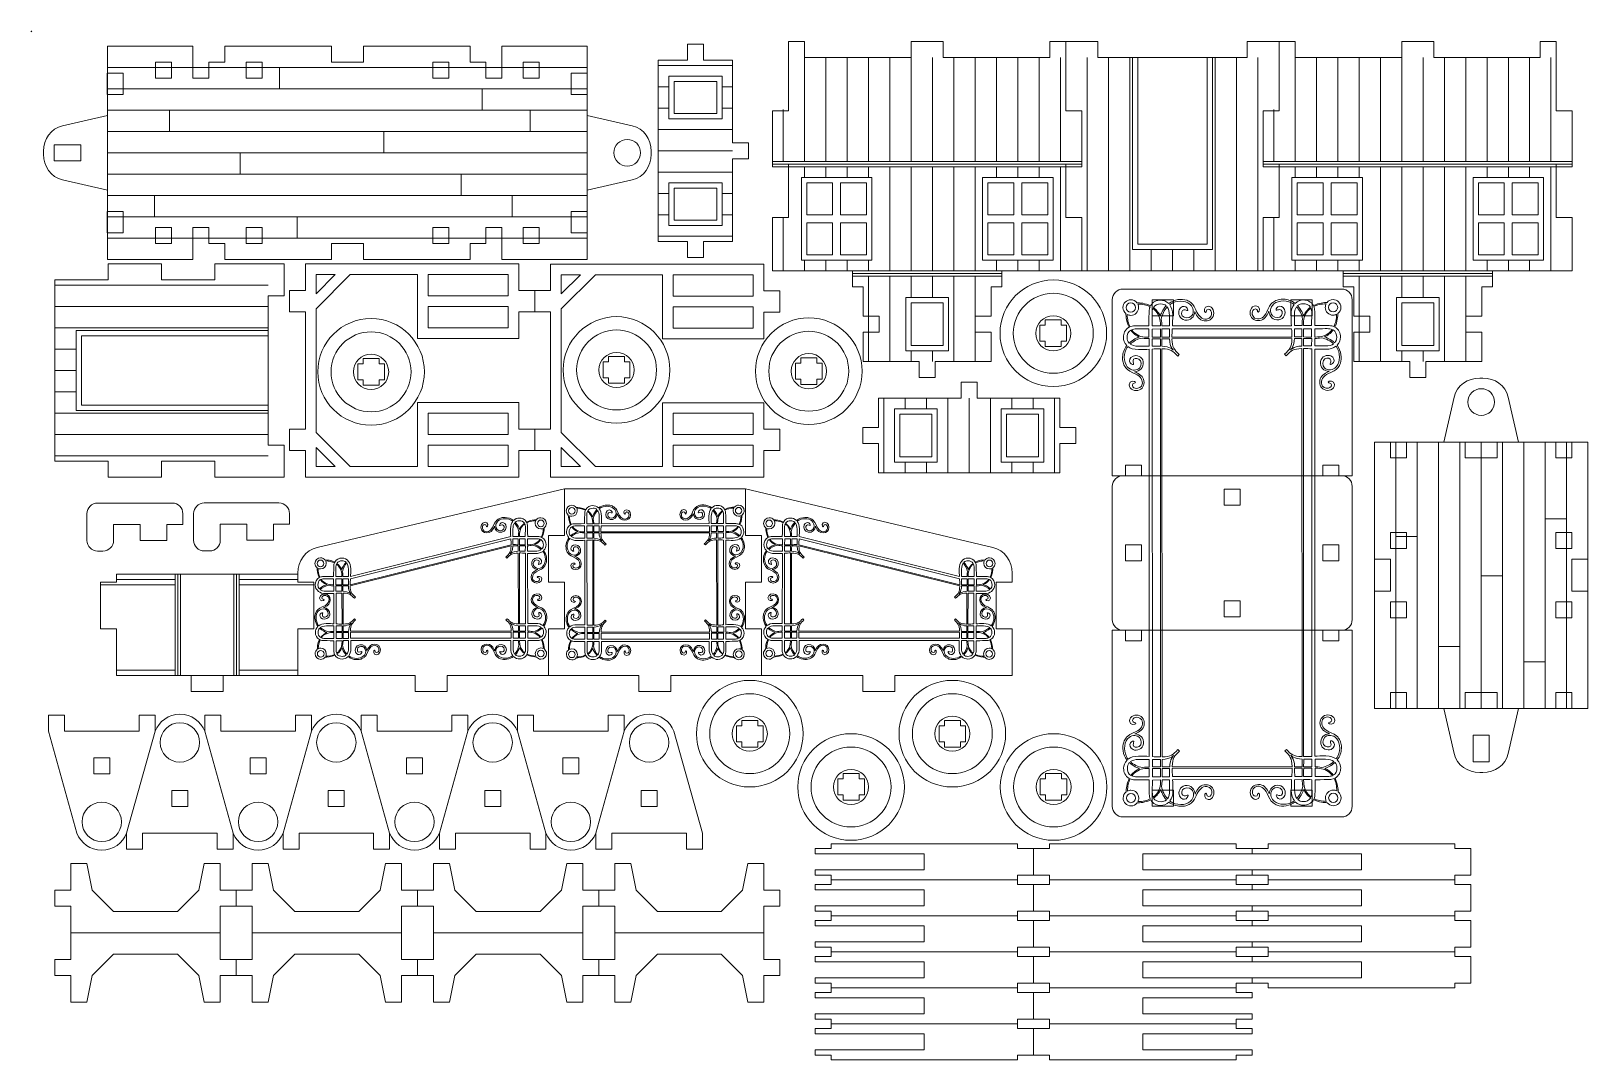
# Model space of a CAD drawing. Header units: millimetres. Extents: x -150 to 142, y -93 to 100.
import ezdxf

# ---------------------------------------------------------------- set-up
doc = ezdxf.new("R2010")
doc.units = ezdxf.units.MM
doc.header["$MEASUREMENT"] = 0
for name, color, linetype in [('cut', 7, 'Continuous'), ('cut light', 7, 'Continuous'), ('origin', 7, 'Continuous')]:
    doc.layers.add(name, color=color, linetype=linetype)

msp = doc.modelspace()

# ---------------------------------------------------------------- linework, layer by layer
at = {"layer": 'cut', "lineweight": 0}
for points in [[(-135.6969, 88.1237), (-132.6969, 88.1237), (-132.6969, 92.1237), (-135.6969, 92.1237), (-135.6969, 88.1237)], [(-48.6969, 88.1237), (-45.6969, 88.1237), (-45.6969, 92.1237), (-48.6969, 92.1237), (-48.6969, 88.1237)], [(-135.6969, 62.1237), (-132.6969, 62.1237), (-132.6969, 66.1237), (-135.6969, 66.1237), (-135.6969, 62.1237)], [(-48.6969, 62.1237), (-45.6969, 62.1237), (-45.6969, 66.1237), (-48.6969, 66.1237), (-48.6969, 62.1237)], [(-138.2173, -39.3439), (-135.2173, -39.3439), (-135.2173, -36.3439), (-138.2173, -36.3439), (-138.2173, -39.3439)], [(-108.8871, -39.3439), (-105.8871, -39.3439), (-105.8871, -36.3439), (-108.8871, -36.3439), (-108.8871, -39.3439)], [(-79.5569, -39.3439), (-76.5569, -39.3439), (-76.5569, -36.3439), (-79.5569, -36.3439), (-79.5569, -39.3439)], [(-50.2267, -39.3439), (-47.2267, -39.3439), (-47.2267, -36.3439), (-50.2267, -36.3439), (-50.2267, -39.3439)], [(-123.5522, -45.4459), (-120.5522, -45.4459), (-120.5522, -42.4459), (-123.5522, -42.4459), (-123.5522, -45.4459)], [(-94.2215, -45.4459), (-91.2215, -45.4459), (-91.2215, -42.4459), (-94.2215, -42.4459), (-94.2215, -45.4459)], [(-64.8908, -45.4459), (-61.8908, -45.4459), (-61.8908, -42.4459), (-64.8908, -42.4459), (-64.8908, -45.4459)], [(-35.5601, -45.4459), (-32.5601, -45.4459), (-32.5601, -42.4459), (-35.5601, -42.4459), (-35.5601, -45.4459)]]:
    msp.add_lwpolyline(points, close=True, dxfattribs=at)
for centre in [(41.771, 43.3089), (-86.1994, 36.0771), (-40.1618, 36.4298), (-4.0901, 36.195), (-15.1699, -31.7941), (22.8301, -31.7941), (3.8301, -41.7941), (41.8301, -41.7941)]:
    msp.add_ellipse(centre, major_axis=(0, 10), ratio=1, dxfattribs=at)
for points, knots in [([(-45.646, 84.1685), (-45.646, 84.1685), (-37.2093, 82.2375), (-37.2093, 82.2375), (-37.2093, 82.2375), (-35.0231, 81.7372), (-33.646, 79.6911), (-33.646, 77.4483), (-33.646, 77.4483), (-33.646, 77.4483), (-33.646, 76.8887), (-33.646, 76.8887), (-33.646, 76.8887), (-33.646, 74.6459), (-35.0229, 72.5998), (-37.2093, 72.0995), (-37.2093, 72.0995), (-37.2093, 72.0995), (-45.646, 70.1685), (-45.646, 70.1685), (-45.646, 70.1685), (-45.646, 70.1685), (-45.646, 57.1685), (-45.646, 57.1685), (-45.646, 57.1685), (-45.646, 57.1685), (-61.646, 57.1685), (-61.646, 57.1685), (-61.646, 57.1685), (-61.646, 57.1685), (-61.646, 63.1685), (-61.646, 63.1685), (-61.646, 63.1685), (-61.646, 63.1685), (-64.646, 63.1685), (-64.646, 63.1685), (-64.646, 63.1685), (-64.646, 63.1685), (-64.646, 60.1685), (-64.646, 60.1685), (-64.646, 60.1685), (-64.646, 60.1685), (-67.646, 60.1685), (-67.646, 60.1685), (-67.646, 60.1685), (-67.646, 60.1685), (-67.646, 57.1685), (-67.646, 57.1685), (-67.646, 57.1685), (-67.646, 57.1685), (-87.646, 57.1685), (-87.646, 57.1685), (-87.646, 57.1685), (-87.646, 57.1685), (-87.646, 60.1685), (-87.646, 60.1685), (-87.646, 60.1685), (-87.646, 60.1685), (-93.646, 60.1685), (-93.646, 60.1685), (-93.646, 60.1685), (-93.646, 60.1685), (-93.646, 57.1685), (-93.646, 57.1685), (-93.646, 57.1685), (-93.646, 57.1685), (-113.646, 57.1685), (-113.646, 57.1685), (-113.646, 57.1685), (-113.646, 57.1685), (-113.646, 60.1685), (-113.646, 60.1685), (-113.646, 60.1685), (-113.646, 60.1685), (-116.646, 60.1685), (-116.646, 60.1685), (-116.646, 60.1685), (-116.646, 60.1685), (-116.646, 63.1685), (-116.646, 63.1685), (-116.646, 63.1685), (-116.646, 63.1685), (-119.646, 63.1685), (-119.646, 63.1685), (-119.646, 63.1685), (-119.646, 63.1685), (-119.646, 57.1685), (-119.646, 57.1685), (-119.646, 57.1685), (-119.646, 57.1685), (-135.646, 57.1685), (-135.646, 57.1685), (-135.646, 57.1685), (-135.646, 57.1685), (-135.646, 70.1685), (-135.646, 70.1685), (-135.646, 70.1685), (-135.646, 70.1685), (-144.0827, 72.0995), (-144.0827, 72.0995), (-144.0827, 72.0995), (-146.2691, 72.5999), (-147.646, 74.6457), (-147.646, 76.8887), (-147.646, 76.8887), (-147.646, 76.8887), (-147.646, 77.4483), (-147.646, 77.4483), (-147.646, 77.4483), (-147.646, 79.6913), (-146.269, 81.7371), (-144.0827, 82.2375), (-144.0827, 82.2375), (-144.0827, 82.2375), (-135.646, 84.1685), (-135.646, 84.1685), (-135.646, 84.1685), (-135.646, 84.1685), (-135.646, 97.1685), (-135.646, 97.1685), (-135.646, 97.1685), (-135.646, 97.1685), (-119.646, 97.1685), (-119.646, 97.1685), (-119.646, 97.1685), (-119.646, 97.1685), (-119.646, 91.1685), (-119.646, 91.1685), (-119.646, 91.1685), (-119.646, 91.1685), (-116.646, 91.1685), (-116.646, 91.1685), (-116.646, 91.1685), (-116.646, 91.1685), (-116.646, 94.1685), (-116.646, 94.1685), (-116.646, 94.1685), (-116.646, 94.1685), (-113.646, 94.1685), (-113.646, 94.1685), (-113.646, 94.1685), (-113.646, 94.1685), (-113.646, 97.1685), (-113.646, 97.1685), (-113.646, 97.1685), (-113.646, 97.1685), (-93.646, 97.1685), (-93.646, 97.1685), (-93.646, 97.1685), (-93.646, 97.1685), (-93.646, 94.1685), (-93.646, 94.1685), (-93.646, 94.1685), (-93.646, 94.1685), (-87.646, 94.1685), (-87.646, 94.1685), (-87.646, 94.1685), (-87.646, 94.1685), (-87.646, 97.1685), (-87.646, 97.1685), (-87.646, 97.1685), (-87.646, 97.1685), (-67.646, 97.1685), (-67.646, 97.1685), (-67.646, 97.1685), (-67.646, 97.1685), (-67.646, 94.1685), (-67.646, 94.1685), (-67.646, 94.1685), (-67.646, 94.1685), (-64.646, 94.1685), (-64.646, 94.1685), (-64.646, 94.1685), (-64.646, 94.1685), (-64.646, 91.1685), (-64.646, 91.1685), (-64.646, 91.1685), (-64.646, 91.1685), (-61.646, 91.1685), (-61.646, 91.1685), (-61.646, 91.1685), (-61.646, 91.1685), (-61.646, 97.1685), (-61.646, 97.1685), (-61.646, 97.1685), (-61.646, 97.1685), (-45.646, 97.1685), (-45.646, 97.1685), (-45.646, 97.1685), (-45.646, 97.1685), (-45.646, 84.1685), (-45.646, 84.1685)], [0, 0, 0, 0, 0.02040816, 0.02040816, 0.02040816, 0.02040816, 0.04081633, 0.04081633, 0.04081633, 0.04081633, 0.06122449, 0.06122449, 0.06122449, 0.06122449, 0.08163265, 0.08163265, 0.08163265, 0.08163265, 0.10204082, 0.10204082, 0.10204082, 0.10204082, 0.12244898, 0.12244898, 0.12244898, 0.12244898, 0.14285714, 0.14285714, 0.14285714, 0.14285714, 0.16326531, 0.16326531, 0.16326531, 0.16326531, 0.18367347, 0.18367347, 0.18367347, 0.18367347, 0.20408163, 0.20408163, 0.20408163, 0.20408163, 0.2244898, 0.2244898, 0.2244898, 0.2244898, 0.24489796, 0.24489796, 0.24489796, 0.24489796, 0.26530612, 0.26530612, 0.26530612, 0.26530612, 0.28571429, 0.28571429, 0.28571429, 0.28571429, 0.30612245, 0.30612245, 0.30612245, 0.30612245, 0.32653061, 0.32653061, 0.32653061, 0.32653061, 0.34693878, 0.34693878, 0.34693878, 0.34693878, 0.36734694, 0.36734694, 0.36734694, 0.36734694, 0.3877551, 0.3877551, 0.3877551, 0.3877551, 0.40816327, 0.40816327, 0.40816327, 0.40816327, 0.42857143, 0.42857143, 0.42857143, 0.42857143, 0.44897959, 0.44897959, 0.44897959, 0.44897959, 0.46938776, 0.46938776, 0.46938776, 0.46938776, 0.48979592, 0.48979592, 0.48979592, 0.48979592, 0.51020408, 0.51020408, 0.51020408, 0.51020408, 0.53061224, 0.53061224, 0.53061224, 0.53061224, 0.55102041, 0.55102041, 0.55102041, 0.55102041, 0.57142857, 0.57142857, 0.57142857, 0.57142857, 0.59183673, 0.59183673, 0.59183673, 0.59183673, 0.6122449, 0.6122449, 0.6122449, 0.6122449, 0.63265306, 0.63265306, 0.63265306, 0.63265306, 0.65306122, 0.65306122, 0.65306122, 0.65306122, 0.67346939, 0.67346939, 0.67346939, 0.67346939, 0.69387755, 0.69387755, 0.69387755, 0.69387755, 0.71428571, 0.71428571, 0.71428571, 0.71428571, 0.73469388, 0.73469388, 0.73469388, 0.73469388, 0.75510204, 0.75510204, 0.75510204, 0.75510204, 0.7755102, 0.7755102, 0.7755102, 0.7755102, 0.79591837, 0.79591837, 0.79591837, 0.79591837, 0.81632653, 0.81632653, 0.81632653, 0.81632653, 0.83673469, 0.83673469, 0.83673469, 0.83673469, 0.85714286, 0.85714286, 0.85714286, 0.85714286, 0.87755102, 0.87755102, 0.87755102, 0.87755102, 0.89795918, 0.89795918, 0.89795918, 0.89795918, 0.91836735, 0.91836735, 0.91836735, 0.91836735, 0.93877551, 0.93877551, 0.93877551, 0.93877551, 0.95918367, 0.95918367, 0.95918367, 0.95918367, 1, 1, 1, 1]), ([(-18.3759, 79.0239), (-18.3759, 79.0239), (-15.3759, 79.0239), (-15.3759, 79.0239), (-15.3759, 79.0239), (-15.3759, 79.0239), (-15.3759, 76.0239), (-15.3759, 76.0239), (-15.3759, 76.0239), (-15.3759, 76.0239), (-18.3759, 76.0239), (-18.3759, 76.0239), (-18.3759, 76.0239), (-18.3759, 76.0239), (-18.3759, 60.5239), (-18.3759, 60.5239), (-18.3759, 60.5239), (-18.3759, 60.5239), (-23.8758, 60.5239), (-23.8758, 60.5239), (-23.8758, 60.5239), (-23.8758, 60.5239), (-23.8758, 57.5239), (-23.8758, 57.5239), (-23.8758, 57.5239), (-23.8758, 57.5239), (-26.8758, 57.5239), (-26.8758, 57.5239), (-26.8758, 57.5239), (-26.8758, 57.5239), (-26.8758, 60.5239), (-26.8758, 60.5239), (-26.8758, 60.5239), (-26.8758, 60.5239), (-32.3759, 60.5239), (-32.3759, 60.5239), (-32.3759, 60.5239), (-32.3759, 60.5239), (-32.3759, 94.5239), (-32.3759, 94.5239), (-32.3759, 94.5239), (-32.3759, 94.5239), (-26.8758, 94.5239), (-26.8758, 94.5239), (-26.8758, 94.5239), (-26.8758, 94.5239), (-26.8758, 97.5239), (-26.8758, 97.5239), (-26.8758, 97.5239), (-26.8758, 97.5239), (-23.8758, 97.5239), (-23.8758, 97.5239), (-23.8758, 97.5239), (-23.8758, 97.5239), (-23.8758, 94.5239), (-23.8758, 94.5239), (-23.8758, 94.5239), (-23.8758, 94.5239), (-18.3759, 94.5239), (-18.3759, 94.5239), (-18.3759, 94.5239), (-18.3759, 94.5239), (-18.3759, 79.0239), (-18.3759, 79.0239)], [0, 0, 0, 0, 0.05882353, 0.05882353, 0.05882353, 0.05882353, 0.11764706, 0.11764706, 0.11764706, 0.11764706, 0.17647059, 0.17647059, 0.17647059, 0.17647059, 0.23529412, 0.23529412, 0.23529412, 0.23529412, 0.29411765, 0.29411765, 0.29411765, 0.29411765, 0.35294118, 0.35294118, 0.35294118, 0.35294118, 0.41176471, 0.41176471, 0.41176471, 0.41176471, 0.47058824, 0.47058824, 0.47058824, 0.47058824, 0.52941176, 0.52941176, 0.52941176, 0.52941176, 0.58823529, 0.58823529, 0.58823529, 0.58823529, 0.64705882, 0.64705882, 0.64705882, 0.64705882, 0.70588235, 0.70588235, 0.70588235, 0.70588235, 0.76470588, 0.76470588, 0.76470588, 0.76470588, 0.82352941, 0.82352941, 0.82352941, 0.82352941, 0.88235294, 0.88235294, 0.88235294, 0.88235294, 1, 1, 1, 1]), ([(19.624, 38.0239), (19.624, 38.0239), (19.624, 35.0239), (19.624, 35.0239), (19.624, 35.0239), (19.624, 35.0239), (16.624, 35.0239), (16.624, 35.0239), (16.624, 35.0239), (16.624, 35.0239), (16.624, 38.0239), (16.624, 38.0239), (16.624, 38.0239), (16.624, 38.0239), (6.1241, 38.0239), (6.1241, 38.0239), (6.1241, 38.0239), (6.1241, 38.0239), (6.1241, 43.5238), (6.1241, 43.5238), (6.1241, 43.5238), (6.1241, 43.5238), (9.1241, 43.5238), (9.1241, 43.5238), (9.1241, 43.5238), (9.1241, 43.5238), (9.1241, 46.5238), (9.1241, 46.5238), (9.1241, 46.5238), (9.1241, 46.5238), (6.1241, 46.5238), (6.1241, 46.5238), (6.1241, 46.5238), (6.1241, 46.5238), (6.1241, 52.0239), (6.1241, 52.0239), (6.1241, 52.0239), (6.1241, 52.0239), (4.1241, 52.0239), (4.1241, 52.0239), (4.1241, 52.0239), (4.1241, 52.0239), (4.1241, 55.0239), (4.1241, 55.0239), (4.1241, 55.0239), (4.1241, 55.0239), (-10.8759, 55.0239), (-10.8759, 55.0239), (-10.8759, 55.0239), (-10.8759, 55.0239), (-10.8759, 65.0239), (-10.8759, 65.0239), (-10.8759, 65.0239), (-10.8759, 65.0239), (-7.8759, 65.0239), (-7.8759, 65.0239), (-7.8759, 65.0239), (-7.8759, 65.0239), (-7.8759, 75.0239), (-7.8759, 75.0239), (-7.8759, 75.0239), (-7.8759, 75.0239), (-10.8759, 75.0239), (-10.8759, 75.0239), (-10.8759, 75.0239), (-10.8759, 75.0239), (-10.8759, 85.0239), (-10.8759, 85.0239), (-10.8759, 85.0239), (-10.8759, 85.0239), (-7.8759, 85.0239), (-7.8759, 85.0239), (-7.8759, 85.0239), (-7.8759, 85.0239), (-7.8759, 95.0239), (-7.8759, 95.0239), (-7.8759, 95.0239), (-7.8759, 95.0239), (-7.8759, 95.0239), (-7.8759, 95.0239), (-7.8759, 95.0239), (-7.8759, 95.0239), (-7.8759, 98.0239), (-7.8759, 98.0239), (-7.8759, 98.0239), (-7.8759, 98.0239), (-4.8759, 98.0239), (-4.8759, 98.0239), (-4.8759, 98.0239), (-4.8759, 98.0239), (-4.8759, 95.0239), (-4.8759, 95.0239), (-4.8759, 95.0239), (-4.8759, 95.0239), (-1.8759, 95.0239), (-1.8759, 95.0239), (-1.8759, 95.0239), (-1.8759, 95.0239), (15.1241, 95.0239), (15.1241, 95.0239), (15.1241, 95.0239), (15.1241, 95.0239), (15.1241, 98.0239), (15.1241, 98.0239), (15.1241, 98.0239), (15.1241, 98.0239), (21.1241, 98.0239), (21.1241, 98.0239), (21.1241, 98.0239), (21.1241, 98.0239), (21.1241, 95.0239), (21.1241, 95.0239), (21.1241, 95.0239), (21.1241, 95.0239), (38.1241, 95.0239), (38.1241, 95.0239), (38.1241, 95.0239), (38.1241, 95.0239), (41.1241, 95.0239), (41.1241, 95.0239), (41.1241, 95.0239), (41.1241, 95.0239), (41.1241, 98.0239), (41.1241, 98.0239), (41.1241, 98.0239), (41.1241, 98.0239), (44.1241, 98.0239), (44.1241, 98.0239), (44.1241, 98.0239), (44.1241, 98.0239), (44.1241, 95.0239), (44.1241, 95.0239), (44.1241, 95.0239), (44.1241, 95.0239), (44.1241, 95.0239), (44.1241, 95.0239), (44.1241, 95.0239), (44.1241, 95.0239), (44.1241, 85.0239), (44.1241, 85.0239), (44.1241, 85.0239), (44.1241, 85.0239), (47.1241, 85.0239), (47.1241, 85.0239), (47.1241, 85.0239), (47.1241, 85.0239), (47.1241, 75.0239), (47.1241, 75.0239), (47.1241, 75.0239), (47.1241, 75.0239), (44.1241, 75.0239), (44.1241, 75.0239), (44.1241, 75.0239), (44.1241, 75.0239), (44.1241, 65.0239), (44.1241, 65.0239), (44.1241, 65.0239), (44.1241, 65.0239), (47.1241, 65.0239), (47.1241, 65.0239), (47.1241, 65.0239), (47.1241, 65.0239), (47.1241, 55.0239), (47.1241, 55.0239), (47.1241, 55.0239), (47.1241, 55.0239), (32.1241, 55.0239), (32.1241, 55.0239), (32.1241, 55.0239), (32.1241, 55.0239), (32.1241, 52.0239), (32.1241, 52.0239), (32.1241, 52.0239), (32.1241, 52.0239), (30.1241, 52.0239), (30.1241, 52.0239), (30.1241, 52.0239), (30.1241, 52.0239), (30.1241, 46.5238), (30.1241, 46.5238), (30.1241, 46.5238), (30.1241, 46.5238), (27.1241, 46.5238), (27.1241, 46.5238), (27.1241, 46.5238), (27.1241, 46.5238), (27.1241, 43.5238), (27.1241, 43.5238), (27.1241, 43.5238), (27.1241, 43.5238), (30.1241, 43.5238), (30.1241, 43.5238), (30.1241, 43.5238), (30.1241, 43.5238), (30.1241, 38.0239), (30.1241, 38.0239), (30.1241, 38.0239), (30.1241, 38.0239), (19.624, 38.0239), (19.624, 38.0239)], [0, 0, 0, 0, 0.01960784, 0.01960784, 0.01960784, 0.01960784, 0.03921569, 0.03921569, 0.03921569, 0.03921569, 0.05882353, 0.05882353, 0.05882353, 0.05882353, 0.07843137, 0.07843137, 0.07843137, 0.07843137, 0.09803922, 0.09803922, 0.09803922, 0.09803922, 0.11764706, 0.11764706, 0.11764706, 0.11764706, 0.1372549, 0.1372549, 0.1372549, 0.1372549, 0.15686275, 0.15686275, 0.15686275, 0.15686275, 0.17647059, 0.17647059, 0.17647059, 0.17647059, 0.19607843, 0.19607843, 0.19607843, 0.19607843, 0.21568627, 0.21568627, 0.21568627, 0.21568627, 0.23529412, 0.23529412, 0.23529412, 0.23529412, 0.25490196, 0.25490196, 0.25490196, 0.25490196, 0.2745098, 0.2745098, 0.2745098, 0.2745098, 0.29411765, 0.29411765, 0.29411765, 0.29411765, 0.31372549, 0.31372549, 0.31372549, 0.31372549, 0.33333333, 0.33333333, 0.33333333, 0.33333333, 0.35294118, 0.35294118, 0.35294118, 0.35294118, 0.37254902, 0.37254902, 0.37254902, 0.37254902, 0.39215686, 0.39215686, 0.39215686, 0.39215686, 0.41176471, 0.41176471, 0.41176471, 0.41176471, 0.43137255, 0.43137255, 0.43137255, 0.43137255, 0.45098039, 0.45098039, 0.45098039, 0.45098039, 0.47058824, 0.47058824, 0.47058824, 0.47058824, 0.49019608, 0.49019608, 0.49019608, 0.49019608, 0.50980392, 0.50980392, 0.50980392, 0.50980392, 0.52941176, 0.52941176, 0.52941176, 0.52941176, 0.54901961, 0.54901961, 0.54901961, 0.54901961, 0.56862745, 0.56862745, 0.56862745, 0.56862745, 0.58823529, 0.58823529, 0.58823529, 0.58823529, 0.60784314, 0.60784314, 0.60784314, 0.60784314, 0.62745098, 0.62745098, 0.62745098, 0.62745098, 0.64705882, 0.64705882, 0.64705882, 0.64705882, 0.66666667, 0.66666667, 0.66666667, 0.66666667, 0.68627451, 0.68627451, 0.68627451, 0.68627451, 0.70588235, 0.70588235, 0.70588235, 0.70588235, 0.7254902, 0.7254902, 0.7254902, 0.7254902, 0.74509804, 0.74509804, 0.74509804, 0.74509804, 0.76470588, 0.76470588, 0.76470588, 0.76470588, 0.78431373, 0.78431373, 0.78431373, 0.78431373, 0.80392157, 0.80392157, 0.80392157, 0.80392157, 0.82352941, 0.82352941, 0.82352941, 0.82352941, 0.84313725, 0.84313725, 0.84313725, 0.84313725, 0.8627451, 0.8627451, 0.8627451, 0.8627451, 0.88235294, 0.88235294, 0.88235294, 0.88235294, 0.90196078, 0.90196078, 0.90196078, 0.90196078, 0.92156863, 0.92156863, 0.92156863, 0.92156863, 0.94117647, 0.94117647, 0.94117647, 0.94117647, 0.96078431, 0.96078431, 0.96078431, 0.96078431, 1, 1, 1, 1]), ([(44.1241, 95.0239), (44.1241, 95.0239), (44.1241, 98.0239), (44.1241, 98.0239), (44.1241, 98.0239), (44.1241, 98.0239), (50.1241, 98.0239), (50.1241, 98.0239), (50.1241, 98.0239), (50.1241, 98.0239), (50.1241, 95.0239), (50.1241, 95.0239), (50.1241, 95.0239), (50.1241, 95.0239), (78.1241, 95.0239), (78.1241, 95.0239), (78.1241, 95.0239), (78.1241, 95.0239), (78.1241, 98.0239), (78.1241, 98.0239), (78.1241, 98.0239), (78.1241, 98.0239), (84.1241, 98.0239), (84.1241, 98.0239), (84.1241, 98.0239), (84.1241, 98.0239), (84.1241, 95.0239), (84.1241, 95.0239), (84.1241, 95.0239), (84.1241, 95.0239), (84.1241, 85.0239), (84.1241, 85.0239), (84.1241, 85.0239), (84.1241, 85.0239), (81.1241, 85.0239), (81.1241, 85.0239), (81.1241, 85.0239), (81.1241, 85.0239), (81.1241, 75.0239), (81.1241, 75.0239), (81.1241, 75.0239), (81.1241, 75.0239), (84.1241, 75.0239), (84.1241, 75.0239), (84.1241, 75.0239), (84.1241, 75.0239), (84.1241, 65.0239), (84.1241, 65.0239), (84.1241, 65.0239), (84.1241, 65.0239), (81.1241, 65.0239), (81.1241, 65.0239), (81.1241, 65.0239), (81.1241, 65.0239), (81.1241, 55.0239), (81.1241, 55.0239), (81.1241, 55.0239), (81.1241, 55.0239), (47.1241, 55.0239), (47.1241, 55.0239), (47.1241, 55.0239), (47.1241, 55.0239), (47.1241, 65.0239), (47.1241, 65.0239), (47.1241, 65.0239), (47.1241, 65.0239), (44.1241, 65.0239), (44.1241, 65.0239), (44.1241, 65.0239), (44.1241, 65.0239), (44.1241, 75.0239), (44.1241, 75.0239), (44.1241, 75.0239), (44.1241, 75.0239), (47.1241, 75.0239), (47.1241, 75.0239), (47.1241, 75.0239), (47.1241, 75.0239), (47.1241, 85.0239), (47.1241, 85.0239), (47.1241, 85.0239), (47.1241, 85.0239), (44.1241, 85.0239), (44.1241, 85.0239), (44.1241, 85.0239), (44.1241, 85.0239), (44.1241, 95.0239), (44.1241, 95.0239)], [0, 0, 0, 0, 0.04347826, 0.04347826, 0.04347826, 0.04347826, 0.08695652, 0.08695652, 0.08695652, 0.08695652, 0.13043478, 0.13043478, 0.13043478, 0.13043478, 0.17391304, 0.17391304, 0.17391304, 0.17391304, 0.2173913, 0.2173913, 0.2173913, 0.2173913, 0.26086957, 0.26086957, 0.26086957, 0.26086957, 0.30434783, 0.30434783, 0.30434783, 0.30434783, 0.34782609, 0.34782609, 0.34782609, 0.34782609, 0.39130435, 0.39130435, 0.39130435, 0.39130435, 0.43478261, 0.43478261, 0.43478261, 0.43478261, 0.47826087, 0.47826087, 0.47826087, 0.47826087, 0.52173913, 0.52173913, 0.52173913, 0.52173913, 0.56521739, 0.56521739, 0.56521739, 0.56521739, 0.60869565, 0.60869565, 0.60869565, 0.60869565, 0.65217391, 0.65217391, 0.65217391, 0.65217391, 0.69565217, 0.69565217, 0.69565217, 0.69565217, 0.73913043, 0.73913043, 0.73913043, 0.73913043, 0.7826087, 0.7826087, 0.7826087, 0.7826087, 0.82608696, 0.82608696, 0.82608696, 0.82608696, 0.86956522, 0.86956522, 0.86956522, 0.86956522, 0.91304348, 0.91304348, 0.91304348, 0.91304348, 1, 1, 1, 1]), ([(111.624, 38.0239), (111.624, 38.0239), (111.624, 35.0239), (111.624, 35.0239), (111.624, 35.0239), (111.624, 35.0239), (108.624, 35.0239), (108.624, 35.0239), (108.624, 35.0239), (108.624, 35.0239), (108.624, 38.0239), (108.624, 38.0239), (108.624, 38.0239), (108.624, 38.0239), (98.1241, 38.0239), (98.1241, 38.0239), (98.1241, 38.0239), (98.1241, 38.0239), (98.1241, 43.5238), (98.1241, 43.5238), (98.1241, 43.5238), (98.1241, 43.5238), (101.1241, 43.5238), (101.1241, 43.5238), (101.1241, 43.5238), (101.1241, 43.5238), (101.1241, 46.5238), (101.1241, 46.5238), (101.1241, 46.5238), (101.1241, 46.5238), (98.1241, 46.5238), (98.1241, 46.5238), (98.1241, 46.5238), (98.1241, 46.5238), (98.1241, 52.0239), (98.1241, 52.0239), (98.1241, 52.0239), (98.1241, 52.0239), (96.1241, 52.0239), (96.1241, 52.0239), (96.1241, 52.0239), (96.1241, 52.0239), (96.1241, 55.0239), (96.1241, 55.0239), (96.1241, 55.0239), (96.1241, 55.0239), (81.1241, 55.0239), (81.1241, 55.0239), (81.1241, 55.0239), (81.1241, 55.0239), (81.1241, 65.0239), (81.1241, 65.0239), (81.1241, 65.0239), (81.1241, 65.0239), (84.1241, 65.0239), (84.1241, 65.0239), (84.1241, 65.0239), (84.1241, 65.0239), (84.1241, 75.0239), (84.1241, 75.0239), (84.1241, 75.0239), (84.1241, 75.0239), (81.1241, 75.0239), (81.1241, 75.0239), (81.1241, 75.0239), (81.1241, 75.0239), (81.1241, 85.0239), (81.1241, 85.0239), (81.1241, 85.0239), (81.1241, 85.0239), (84.1241, 85.0239), (84.1241, 85.0239), (84.1241, 85.0239), (84.1241, 85.0239), (84.1241, 95.0239), (84.1241, 95.0239), (84.1241, 95.0239), (84.1241, 95.0239), (84.1241, 95.0239), (84.1241, 95.0239), (84.1241, 95.0239), (84.1241, 95.0239), (84.1241, 98.0239), (84.1241, 98.0239), (84.1241, 98.0239), (84.1241, 98.0239), (87.1241, 98.0239), (87.1241, 98.0239), (87.1241, 98.0239), (87.1241, 98.0239), (87.1241, 95.0239), (87.1241, 95.0239), (87.1241, 95.0239), (87.1241, 95.0239), (90.1241, 95.0239), (90.1241, 95.0239), (90.1241, 95.0239), (90.1241, 95.0239), (107.1241, 95.0239), (107.1241, 95.0239), (107.1241, 95.0239), (107.1241, 95.0239), (107.1241, 98.0239), (107.1241, 98.0239), (107.1241, 98.0239), (107.1241, 98.0239), (113.1241, 98.0239), (113.1241, 98.0239), (113.1241, 98.0239), (113.1241, 98.0239), (113.1241, 95.0239), (113.1241, 95.0239), (113.1241, 95.0239), (113.1241, 95.0239), (130.1241, 95.0239), (130.1241, 95.0239), (130.1241, 95.0239), (130.1241, 95.0239), (133.1241, 95.0239), (133.1241, 95.0239), (133.1241, 95.0239), (133.1241, 95.0239), (133.1241, 98.0239), (133.1241, 98.0239), (133.1241, 98.0239), (133.1241, 98.0239), (136.1241, 98.0239), (136.1241, 98.0239), (136.1241, 98.0239), (136.1241, 98.0239), (136.1241, 95.0239), (136.1241, 95.0239), (136.1241, 95.0239), (136.1241, 95.0239), (136.1241, 95.0239), (136.1241, 95.0239), (136.1241, 95.0239), (136.1241, 95.0239), (136.1241, 85.0239), (136.1241, 85.0239), (136.1241, 85.0239), (136.1241, 85.0239), (139.1241, 85.0239), (139.1241, 85.0239), (139.1241, 85.0239), (139.1241, 85.0239), (139.1241, 75.0239), (139.1241, 75.0239), (139.1241, 75.0239), (139.1241, 75.0239), (136.1241, 75.0239), (136.1241, 75.0239), (136.1241, 75.0239), (136.1241, 75.0239), (136.1241, 65.0239), (136.1241, 65.0239), (136.1241, 65.0239), (136.1241, 65.0239), (139.1241, 65.0239), (139.1241, 65.0239), (139.1241, 65.0239), (139.1241, 65.0239), (139.1241, 55.0239), (139.1241, 55.0239), (139.1241, 55.0239), (139.1241, 55.0239), (124.1241, 55.0239), (124.1241, 55.0239), (124.1241, 55.0239), (124.1241, 55.0239), (124.1241, 52.0239), (124.1241, 52.0239), (124.1241, 52.0239), (124.1241, 52.0239), (122.1241, 52.0239), (122.1241, 52.0239), (122.1241, 52.0239), (122.1241, 52.0239), (122.1241, 46.5238), (122.1241, 46.5238), (122.1241, 46.5238), (122.1241, 46.5238), (119.1241, 46.5238), (119.1241, 46.5238), (119.1241, 46.5238), (119.1241, 46.5238), (119.1241, 43.5238), (119.1241, 43.5238), (119.1241, 43.5238), (119.1241, 43.5238), (122.1241, 43.5238), (122.1241, 43.5238), (122.1241, 43.5238), (122.1241, 43.5238), (122.1241, 38.0239), (122.1241, 38.0239), (122.1241, 38.0239), (122.1241, 38.0239), (111.624, 38.0239), (111.624, 38.0239)], [0, 0, 0, 0, 0.01960784, 0.01960784, 0.01960784, 0.01960784, 0.03921569, 0.03921569, 0.03921569, 0.03921569, 0.05882353, 0.05882353, 0.05882353, 0.05882353, 0.07843137, 0.07843137, 0.07843137, 0.07843137, 0.09803922, 0.09803922, 0.09803922, 0.09803922, 0.11764706, 0.11764706, 0.11764706, 0.11764706, 0.1372549, 0.1372549, 0.1372549, 0.1372549, 0.15686275, 0.15686275, 0.15686275, 0.15686275, 0.17647059, 0.17647059, 0.17647059, 0.17647059, 0.19607843, 0.19607843, 0.19607843, 0.19607843, 0.21568627, 0.21568627, 0.21568627, 0.21568627, 0.23529412, 0.23529412, 0.23529412, 0.23529412, 0.25490196, 0.25490196, 0.25490196, 0.25490196, 0.2745098, 0.2745098, 0.2745098, 0.2745098, 0.29411765, 0.29411765, 0.29411765, 0.29411765, 0.31372549, 0.31372549, 0.31372549, 0.31372549, 0.33333333, 0.33333333, 0.33333333, 0.33333333, 0.35294118, 0.35294118, 0.35294118, 0.35294118, 0.37254902, 0.37254902, 0.37254902, 0.37254902, 0.39215686, 0.39215686, 0.39215686, 0.39215686, 0.41176471, 0.41176471, 0.41176471, 0.41176471, 0.43137255, 0.43137255, 0.43137255, 0.43137255, 0.45098039, 0.45098039, 0.45098039, 0.45098039, 0.47058824, 0.47058824, 0.47058824, 0.47058824, 0.49019608, 0.49019608, 0.49019608, 0.49019608, 0.50980392, 0.50980392, 0.50980392, 0.50980392, 0.52941176, 0.52941176, 0.52941176, 0.52941176, 0.54901961, 0.54901961, 0.54901961, 0.54901961, 0.56862745, 0.56862745, 0.56862745, 0.56862745, 0.58823529, 0.58823529, 0.58823529, 0.58823529, 0.60784314, 0.60784314, 0.60784314, 0.60784314, 0.62745098, 0.62745098, 0.62745098, 0.62745098, 0.64705882, 0.64705882, 0.64705882, 0.64705882, 0.66666667, 0.66666667, 0.66666667, 0.66666667, 0.68627451, 0.68627451, 0.68627451, 0.68627451, 0.70588235, 0.70588235, 0.70588235, 0.70588235, 0.7254902, 0.7254902, 0.7254902, 0.7254902, 0.74509804, 0.74509804, 0.74509804, 0.74509804, 0.76470588, 0.76470588, 0.76470588, 0.76470588, 0.78431373, 0.78431373, 0.78431373, 0.78431373, 0.80392157, 0.80392157, 0.80392157, 0.80392157, 0.82352941, 0.82352941, 0.82352941, 0.82352941, 0.84313725, 0.84313725, 0.84313725, 0.84313725, 0.8627451, 0.8627451, 0.8627451, 0.8627451, 0.88235294, 0.88235294, 0.88235294, 0.88235294, 0.90196078, 0.90196078, 0.90196078, 0.90196078, 0.92156863, 0.92156863, 0.92156863, 0.92156863, 0.94117647, 0.94117647, 0.94117647, 0.94117647, 0.96078431, 0.96078431, 0.96078431, 0.96078431, 1, 1, 1, 1]), ([(-123.646, 91.1685), (-123.646, 91.1685), (-126.646, 91.1685), (-126.646, 91.1685), (-126.646, 91.1685), (-126.646, 91.1685), (-126.646, 94.1685), (-126.646, 94.1685), (-126.646, 94.1685), (-126.646, 94.1685), (-123.646, 94.1685), (-123.646, 94.1685), (-123.646, 94.1685), (-123.646, 94.1685), (-123.646, 91.1685), (-123.646, 91.1685)], [0, 0, 0, 0, 0.2, 0.2, 0.2, 0.2, 0.4, 0.4, 0.4, 0.4, 0.6, 0.6, 0.6, 0.6, 1, 1, 1, 1]), ([(-106.646, 91.1685), (-106.646, 91.1685), (-109.646, 91.1685), (-109.646, 91.1685), (-109.646, 91.1685), (-109.646, 91.1685), (-109.646, 94.1685), (-109.646, 94.1685), (-109.646, 94.1685), (-109.646, 94.1685), (-106.646, 94.1685), (-106.646, 94.1685), (-106.646, 94.1685), (-106.646, 94.1685), (-106.646, 91.1685), (-106.646, 91.1685)], [0, 0, 0, 0, 0.2, 0.2, 0.2, 0.2, 0.4, 0.4, 0.4, 0.4, 0.6, 0.6, 0.6, 0.6, 1, 1, 1, 1]), ([(-71.646, 91.1685), (-71.646, 91.1685), (-74.646, 91.1685), (-74.646, 91.1685), (-74.646, 91.1685), (-74.646, 91.1685), (-74.646, 94.1685), (-74.646, 94.1685), (-74.646, 94.1685), (-74.646, 94.1685), (-71.646, 94.1685), (-71.646, 94.1685), (-71.646, 94.1685), (-71.646, 94.1685), (-71.646, 91.1685), (-71.646, 91.1685)], [0, 0, 0, 0, 0.2, 0.2, 0.2, 0.2, 0.4, 0.4, 0.4, 0.4, 0.6, 0.6, 0.6, 0.6, 1, 1, 1, 1]), ([(-54.646, 91.1685), (-54.646, 91.1685), (-57.646, 91.1685), (-57.646, 91.1685), (-57.646, 91.1685), (-57.646, 91.1685), (-57.646, 94.1685), (-57.646, 94.1685), (-57.646, 94.1685), (-57.646, 94.1685), (-54.646, 94.1685), (-54.646, 94.1685), (-54.646, 94.1685), (-54.646, 94.1685), (-54.646, 91.1685), (-54.646, 91.1685)], [0, 0, 0, 0, 0.2, 0.2, 0.2, 0.2, 0.4, 0.4, 0.4, 0.4, 0.6, 0.6, 0.6, 0.6, 1, 1, 1, 1]), ([(70.6241, 95.0239), (70.6241, 95.0239), (57.6241, 95.0239), (57.6241, 95.0239), (57.6241, 95.0239), (57.6241, 95.0239), (57.6241, 60.0239), (57.6241, 60.0239), (57.6241, 60.0239), (57.6241, 60.0239), (70.6241, 60.0239), (70.6241, 60.0239), (70.6241, 60.0239), (70.6241, 60.0239), (70.6241, 95.0239), (70.6241, 95.0239)], [0, 0, 0, 0, 0.2, 0.2, 0.2, 0.2, 0.4, 0.4, 0.4, 0.4, 0.6, 0.6, 0.6, 0.6, 1, 1, 1, 1]), ([(-29.3759, 84.524), (-29.3759, 84.524), (-29.3759, 90.5239), (-29.3759, 90.5239), (-29.3759, 90.5239), (-29.3759, 90.5239), (-21.3759, 90.5239), (-21.3759, 90.5239), (-21.3759, 90.5239), (-21.3759, 90.5239), (-21.3759, 84.524), (-21.3759, 84.524), (-21.3759, 84.524), (-21.3759, 84.524), (-29.3759, 84.524), (-29.3759, 84.524)], [0, 0, 0, 0, 0.2, 0.2, 0.2, 0.2, 0.4, 0.4, 0.4, 0.4, 0.6, 0.6, 0.6, 0.6, 1, 1, 1, 1]), ([(-40.646, 77.1685), (-40.646, 78.5491), (-39.5266, 79.6685), (-38.146, 79.6685), (-38.146, 79.6685), (-36.7654, 79.6685), (-35.646, 78.5491), (-35.646, 77.1685), (-35.646, 77.1685), (-35.646, 75.7879), (-36.7654, 74.6685), (-38.146, 74.6685), (-38.146, 74.6685), (-39.5266, 74.6685), (-40.646, 75.7879), (-40.646, 77.1685)], [0, 0, 0, 0, 0.2, 0.2, 0.2, 0.2, 0.4, 0.4, 0.4, 0.4, 0.6, 0.6, 0.6, 0.6, 1, 1, 1, 1]), ([(-140.646, 78.6687), (-140.646, 78.6687), (-140.646, 75.6687), (-140.646, 75.6687), (-140.646, 75.6687), (-140.646, 75.6687), (-145.646, 75.6687), (-145.646, 75.6687), (-145.646, 75.6687), (-145.646, 75.6687), (-145.646, 78.6687), (-145.646, 78.6687), (-145.646, 78.6687), (-145.646, 78.6687), (-140.646, 78.6687), (-140.646, 78.6687)], [0, 0, 0, 0, 0.2, 0.2, 0.2, 0.2, 0.4, 0.4, 0.4, 0.4, 0.6, 0.6, 0.6, 0.6, 1, 1, 1, 1]), ([(-29.3759, 64.5239), (-29.3759, 64.5239), (-29.3759, 70.5238), (-29.3759, 70.5238), (-29.3759, 70.5238), (-29.3759, 70.5238), (-21.3759, 70.5238), (-21.3759, 70.5238), (-21.3759, 70.5238), (-21.3759, 70.5238), (-21.3759, 64.5239), (-21.3759, 64.5239), (-21.3759, 64.5239), (-21.3759, 64.5239), (-29.3759, 64.5239), (-29.3759, 64.5239)], [0, 0, 0, 0, 0.2, 0.2, 0.2, 0.2, 0.4, 0.4, 0.4, 0.4, 0.6, 0.6, 0.6, 0.6, 1, 1, 1, 1]), ([(-4.4904, 65.5239), (-4.4904, 65.5239), (-4.4904, 71.5524), (-4.4904, 71.5524), (-4.4904, 71.5524), (-4.4904, 71.5524), (0.3741, 71.5524), (0.3741, 71.5524), (0.3741, 71.5524), (0.3741, 71.5524), (0.3741, 65.5239), (0.3741, 65.5239), (0.3741, 65.5239), (0.3741, 65.5239), (-4.4904, 65.5239), (-4.4904, 65.5239)], [0, 0, 0, 0, 0.2, 0.2, 0.2, 0.2, 0.4, 0.4, 0.4, 0.4, 0.6, 0.6, 0.6, 0.6, 1, 1, 1, 1]), ([(1.8741, 65.5239), (1.8741, 65.5239), (1.8741, 71.5524), (1.8741, 71.5524), (1.8741, 71.5524), (1.8741, 71.5524), (6.7386, 71.5524), (6.7386, 71.5524), (6.7386, 71.5524), (6.7386, 71.5524), (6.7386, 65.5239), (6.7386, 65.5239), (6.7386, 65.5239), (6.7386, 65.5239), (1.8741, 65.5239), (1.8741, 65.5239)], [0, 0, 0, 0, 0.2, 0.2, 0.2, 0.2, 0.4, 0.4, 0.4, 0.4, 0.6, 0.6, 0.6, 0.6, 1, 1, 1, 1]), ([(29.5096, 65.5239), (29.5096, 65.5239), (29.5096, 71.5524), (29.5096, 71.5524), (29.5096, 71.5524), (29.5096, 71.5524), (34.3601, 71.5524), (34.3601, 71.5524), (34.3601, 71.5524), (34.3601, 71.5524), (34.3601, 65.5239), (34.3601, 65.5239), (34.3601, 65.5239), (34.3601, 65.5239), (29.5096, 65.5239), (29.5096, 65.5239)], [0, 0, 0, 0, 0.2, 0.2, 0.2, 0.2, 0.4, 0.4, 0.4, 0.4, 0.6, 0.6, 0.6, 0.6, 1, 1, 1, 1]), ([(35.8601, 65.5239), (35.8601, 65.5239), (35.8601, 71.5524), (35.8601, 71.5524), (35.8601, 71.5524), (35.8601, 71.5524), (40.7386, 71.5524), (40.7386, 71.5524), (40.7386, 71.5524), (40.7386, 71.5524), (40.7386, 65.5239), (40.7386, 65.5239), (40.7386, 65.5239), (40.7386, 65.5239), (35.8601, 65.5239), (35.8601, 65.5239)], [0, 0, 0, 0, 0.2, 0.2, 0.2, 0.2, 0.4, 0.4, 0.4, 0.4, 0.6, 0.6, 0.6, 0.6, 1, 1, 1, 1]), ([(87.5096, 65.5239), (87.5096, 65.5239), (87.5096, 71.5524), (87.5096, 71.5524), (87.5096, 71.5524), (87.5096, 71.5524), (92.3741, 71.5524), (92.3741, 71.5524), (92.3741, 71.5524), (92.3741, 71.5524), (92.3741, 65.5239), (92.3741, 65.5239), (92.3741, 65.5239), (92.3741, 65.5239), (87.5096, 65.5239), (87.5096, 65.5239)], [0, 0, 0, 0, 0.2, 0.2, 0.2, 0.2, 0.4, 0.4, 0.4, 0.4, 0.6, 0.6, 0.6, 0.6, 1, 1, 1, 1]), ([(93.8741, 65.5239), (93.8741, 65.5239), (93.8741, 71.5524), (93.8741, 71.5524), (93.8741, 71.5524), (93.8741, 71.5524), (98.7386, 71.5524), (98.7386, 71.5524), (98.7386, 71.5524), (98.7386, 71.5524), (98.7386, 65.5239), (98.7386, 65.5239), (98.7386, 65.5239), (98.7386, 65.5239), (93.8741, 65.5239), (93.8741, 65.5239)], [0, 0, 0, 0, 0.2, 0.2, 0.2, 0.2, 0.4, 0.4, 0.4, 0.4, 0.6, 0.6, 0.6, 0.6, 1, 1, 1, 1]), ([(121.5096, 65.5239), (121.5096, 65.5239), (121.5096, 71.5524), (121.5096, 71.5524), (121.5096, 71.5524), (121.5096, 71.5524), (126.3601, 71.5524), (126.3601, 71.5524), (126.3601, 71.5524), (126.3601, 71.5524), (126.3601, 65.5239), (126.3601, 65.5239), (126.3601, 65.5239), (126.3601, 65.5239), (121.5096, 65.5239), (121.5096, 65.5239)], [0, 0, 0, 0, 0.2, 0.2, 0.2, 0.2, 0.4, 0.4, 0.4, 0.4, 0.6, 0.6, 0.6, 0.6, 1, 1, 1, 1]), ([(127.8601, 65.5239), (127.8601, 65.5239), (127.8601, 71.5524), (127.8601, 71.5524), (127.8601, 71.5524), (127.8601, 71.5524), (132.7386, 71.5524), (132.7386, 71.5524), (132.7386, 71.5524), (132.7386, 71.5524), (132.7386, 65.5239), (132.7386, 65.5239), (132.7386, 65.5239), (132.7386, 65.5239), (127.8601, 65.5239), (127.8601, 65.5239)], [0, 0, 0, 0, 0.2, 0.2, 0.2, 0.2, 0.4, 0.4, 0.4, 0.4, 0.6, 0.6, 0.6, 0.6, 1, 1, 1, 1]), ([(-123.646, 60.1685), (-123.646, 60.1685), (-126.646, 60.1685), (-126.646, 60.1685), (-126.646, 60.1685), (-126.646, 60.1685), (-126.646, 63.1685), (-126.646, 63.1685), (-126.646, 63.1685), (-126.646, 63.1685), (-123.646, 63.1685), (-123.646, 63.1685), (-123.646, 63.1685), (-123.646, 63.1685), (-123.646, 60.1685), (-123.646, 60.1685)], [0, 0, 0, 0, 0.2, 0.2, 0.2, 0.2, 0.4, 0.4, 0.4, 0.4, 0.6, 0.6, 0.6, 0.6, 1, 1, 1, 1]), ([(-106.646, 60.1685), (-106.646, 60.1685), (-109.646, 60.1685), (-109.646, 60.1685), (-109.646, 60.1685), (-109.646, 60.1685), (-109.646, 63.1685), (-109.646, 63.1685), (-109.646, 63.1685), (-109.646, 63.1685), (-106.646, 63.1685), (-106.646, 63.1685), (-106.646, 63.1685), (-106.646, 63.1685), (-106.646, 60.1685), (-106.646, 60.1685)], [0, 0, 0, 0, 0.2, 0.2, 0.2, 0.2, 0.4, 0.4, 0.4, 0.4, 0.6, 0.6, 0.6, 0.6, 1, 1, 1, 1]), ([(-71.646, 60.1685), (-71.646, 60.1685), (-74.646, 60.1685), (-74.646, 60.1685), (-74.646, 60.1685), (-74.646, 60.1685), (-74.646, 63.1685), (-74.646, 63.1685), (-74.646, 63.1685), (-74.646, 63.1685), (-71.646, 63.1685), (-71.646, 63.1685), (-71.646, 63.1685), (-71.646, 63.1685), (-71.646, 60.1685), (-71.646, 60.1685)], [0, 0, 0, 0, 0.2, 0.2, 0.2, 0.2, 0.4, 0.4, 0.4, 0.4, 0.6, 0.6, 0.6, 0.6, 1, 1, 1, 1]), ([(-54.646, 60.1685), (-54.646, 60.1685), (-57.646, 60.1685), (-57.646, 60.1685), (-57.646, 60.1685), (-57.646, 60.1685), (-57.646, 63.1685), (-57.646, 63.1685), (-57.646, 63.1685), (-57.646, 63.1685), (-54.646, 63.1685), (-54.646, 63.1685), (-54.646, 63.1685), (-54.646, 63.1685), (-54.646, 60.1685), (-54.646, 60.1685)], [0, 0, 0, 0, 0.2, 0.2, 0.2, 0.2, 0.4, 0.4, 0.4, 0.4, 0.6, 0.6, 0.6, 0.6, 1, 1, 1, 1]), ([(0.3741, 57.9954), (0.3741, 57.9954), (-4.4904, 57.9954), (-4.4904, 57.9954), (-4.4904, 57.9954), (-4.4904, 57.9954), (-4.4904, 64.0239), (-4.4904, 64.0239), (-4.4904, 64.0239), (-4.4904, 64.0239), (0.3741, 64.0239), (0.3741, 64.0239), (0.3741, 64.0239), (0.3741, 64.0239), (0.3741, 57.9954), (0.3741, 57.9954)], [0, 0, 0, 0, 0.2, 0.2, 0.2, 0.2, 0.4, 0.4, 0.4, 0.4, 0.6, 0.6, 0.6, 0.6, 1, 1, 1, 1]), ([(6.7386, 57.9954), (6.7386, 57.9954), (1.8741, 57.9954), (1.8741, 57.9954), (1.8741, 57.9954), (1.8741, 57.9954), (1.8741, 64.0239), (1.8741, 64.0239), (1.8741, 64.0239), (1.8741, 64.0239), (6.7386, 64.0239), (6.7386, 64.0239), (6.7386, 64.0239), (6.7386, 64.0239), (6.7386, 57.9954), (6.7386, 57.9954)], [0, 0, 0, 0, 0.2, 0.2, 0.2, 0.2, 0.4, 0.4, 0.4, 0.4, 0.6, 0.6, 0.6, 0.6, 1, 1, 1, 1]), ([(34.3601, 57.9954), (34.3601, 57.9954), (29.5096, 57.9954), (29.5096, 57.9954), (29.5096, 57.9954), (29.5096, 57.9954), (29.5096, 64.0239), (29.5096, 64.0239), (29.5096, 64.0239), (29.5096, 64.0239), (34.3601, 64.0239), (34.3601, 64.0239), (34.3601, 64.0239), (34.3601, 64.0239), (34.3601, 57.9954), (34.3601, 57.9954)], [0, 0, 0, 0, 0.2, 0.2, 0.2, 0.2, 0.4, 0.4, 0.4, 0.4, 0.6, 0.6, 0.6, 0.6, 1, 1, 1, 1]), ([(40.7386, 57.9954), (40.7386, 57.9954), (35.8601, 57.9954), (35.8601, 57.9954), (35.8601, 57.9954), (35.8601, 57.9954), (35.8601, 64.0239), (35.8601, 64.0239), (35.8601, 64.0239), (35.8601, 64.0239), (40.7386, 64.0239), (40.7386, 64.0239), (40.7386, 64.0239), (40.7386, 64.0239), (40.7386, 57.9954), (40.7386, 57.9954)], [0, 0, 0, 0, 0.2, 0.2, 0.2, 0.2, 0.4, 0.4, 0.4, 0.4, 0.6, 0.6, 0.6, 0.6, 1, 1, 1, 1]), ([(92.3741, 57.9954), (92.3741, 57.9954), (87.5096, 57.9954), (87.5096, 57.9954), (87.5096, 57.9954), (87.5096, 57.9954), (87.5096, 64.0239), (87.5096, 64.0239), (87.5096, 64.0239), (87.5096, 64.0239), (92.3741, 64.0239), (92.3741, 64.0239), (92.3741, 64.0239), (92.3741, 64.0239), (92.3741, 57.9954), (92.3741, 57.9954)], [0, 0, 0, 0, 0.2, 0.2, 0.2, 0.2, 0.4, 0.4, 0.4, 0.4, 0.6, 0.6, 0.6, 0.6, 1, 1, 1, 1]), ([(98.7386, 57.9954), (98.7386, 57.9954), (93.8741, 57.9954), (93.8741, 57.9954), (93.8741, 57.9954), (93.8741, 57.9954), (93.8741, 64.0239), (93.8741, 64.0239), (93.8741, 64.0239), (93.8741, 64.0239), (98.7386, 64.0239), (98.7386, 64.0239), (98.7386, 64.0239), (98.7386, 64.0239), (98.7386, 57.9954), (98.7386, 57.9954)], [0, 0, 0, 0, 0.2, 0.2, 0.2, 0.2, 0.4, 0.4, 0.4, 0.4, 0.6, 0.6, 0.6, 0.6, 1, 1, 1, 1]), ([(126.3601, 57.9954), (126.3601, 57.9954), (121.5096, 57.9954), (121.5096, 57.9954), (121.5096, 57.9954), (121.5096, 57.9954), (121.5096, 64.0239), (121.5096, 64.0239), (121.5096, 64.0239), (121.5096, 64.0239), (126.3601, 64.0239), (126.3601, 64.0239), (126.3601, 64.0239), (126.3601, 64.0239), (126.3601, 57.9954), (126.3601, 57.9954)], [0, 0, 0, 0, 0.2, 0.2, 0.2, 0.2, 0.4, 0.4, 0.4, 0.4, 0.6, 0.6, 0.6, 0.6, 1, 1, 1, 1]), ([(132.7386, 57.9954), (132.7386, 57.9954), (127.8601, 57.9954), (127.8601, 57.9954), (127.8601, 57.9954), (127.8601, 57.9954), (127.8601, 64.0239), (127.8601, 64.0239), (127.8601, 64.0239), (127.8601, 64.0239), (132.7386, 64.0239), (132.7386, 64.0239), (132.7386, 64.0239), (132.7386, 64.0239), (132.7386, 57.9954), (132.7386, 57.9954)], [0, 0, 0, 0, 0.2, 0.2, 0.2, 0.2, 0.4, 0.4, 0.4, 0.4, 0.6, 0.6, 0.6, 0.6, 1, 1, 1, 1]), ([(-105.5156, 56.3045), (-105.5156, 56.3045), (-102.5156, 56.3045), (-102.5156, 56.3045), (-102.5156, 56.3045), (-102.5156, 56.3045), (-102.5156, 50.3045), (-102.5156, 50.3045), (-102.5156, 50.3045), (-102.5156, 50.3045), (-105.5156, 50.3045), (-105.5156, 50.3045), (-105.5156, 50.3045), (-105.5156, 50.3045), (-105.5156, 22.3045), (-105.5156, 22.3045), (-105.5156, 22.3045), (-105.5156, 22.3045), (-102.5156, 22.3045), (-102.5156, 22.3045), (-102.5156, 22.3045), (-102.5156, 22.3045), (-102.5156, 16.3045), (-102.5156, 16.3045), (-102.5156, 16.3045), (-102.5156, 16.3045), (-105.5156, 16.3045), (-105.5156, 16.3045), (-105.5156, 16.3045), (-105.5156, 16.3045), (-115.5156, 16.3045), (-115.5156, 16.3045), (-115.5156, 16.3045), (-115.5156, 16.3045), (-115.5156, 19.3045), (-115.5156, 19.3045), (-115.5156, 19.3045), (-115.5156, 19.3045), (-125.5156, 19.3045), (-125.5156, 19.3045), (-125.5156, 19.3045), (-125.5156, 19.3045), (-125.5156, 16.3045), (-125.5156, 16.3045), (-125.5156, 16.3045), (-125.5156, 16.3045), (-135.5156, 16.3045), (-135.5156, 16.3045), (-135.5156, 16.3045), (-135.5156, 16.3045), (-135.5156, 19.3045), (-135.5156, 19.3045), (-135.5156, 19.3045), (-135.5156, 19.3045), (-145.5156, 19.3045), (-145.5156, 19.3045), (-145.5156, 19.3045), (-145.5156, 19.3045), (-145.5156, 53.3045), (-145.5156, 53.3045), (-145.5156, 53.3045), (-145.5156, 53.3045), (-135.5156, 53.3045), (-135.5156, 53.3045), (-135.5156, 53.3045), (-135.5156, 53.3045), (-135.5156, 56.3045), (-135.5156, 56.3045), (-135.5156, 56.3045), (-135.5156, 56.3045), (-125.5156, 56.3045), (-125.5156, 56.3045), (-125.5156, 56.3045), (-125.5156, 56.3045), (-125.5156, 53.3045), (-125.5156, 53.3045), (-125.5156, 53.3045), (-125.5156, 53.3045), (-115.5156, 53.3045), (-115.5156, 53.3045), (-115.5156, 53.3045), (-115.5156, 53.3045), (-115.5156, 56.3045), (-115.5156, 56.3045), (-115.5156, 56.3045), (-115.5156, 56.3045), (-105.5156, 56.3045), (-105.5156, 56.3045)], [0, 0, 0, 0, 0.04347826, 0.04347826, 0.04347826, 0.04347826, 0.08695652, 0.08695652, 0.08695652, 0.08695652, 0.13043478, 0.13043478, 0.13043478, 0.13043478, 0.17391304, 0.17391304, 0.17391304, 0.17391304, 0.2173913, 0.2173913, 0.2173913, 0.2173913, 0.26086957, 0.26086957, 0.26086957, 0.26086957, 0.30434783, 0.30434783, 0.30434783, 0.30434783, 0.34782609, 0.34782609, 0.34782609, 0.34782609, 0.39130435, 0.39130435, 0.39130435, 0.39130435, 0.43478261, 0.43478261, 0.43478261, 0.43478261, 0.47826087, 0.47826087, 0.47826087, 0.47826087, 0.52173913, 0.52173913, 0.52173913, 0.52173913, 0.56521739, 0.56521739, 0.56521739, 0.56521739, 0.60869565, 0.60869565, 0.60869565, 0.60869565, 0.65217391, 0.65217391, 0.65217391, 0.65217391, 0.69565217, 0.69565217, 0.69565217, 0.69565217, 0.73913043, 0.73913043, 0.73913043, 0.73913043, 0.7826087, 0.7826087, 0.7826087, 0.7826087, 0.82608696, 0.82608696, 0.82608696, 0.82608696, 0.86956522, 0.86956522, 0.86956522, 0.86956522, 0.91304348, 0.91304348, 0.91304348, 0.91304348, 1, 1, 1, 1]), ([(-98.5156, 16.3045), (-98.5156, 16.3045), (-98.5156, 21.3163), (-98.5156, 21.3163), (-98.5156, 21.3163), (-98.5156, 21.3163), (-101.5156, 21.3163), (-101.5156, 21.3163), (-101.5156, 21.3163), (-101.5156, 21.3163), (-101.5156, 25.3163), (-101.5156, 25.3163), (-101.5156, 25.3163), (-101.5156, 25.3163), (-98.5156, 25.3163), (-98.5156, 25.3163), (-98.5156, 25.3163), (-98.5156, 25.3163), (-98.5156, 47.3163), (-98.5156, 47.3163), (-98.5156, 47.3163), (-98.5156, 47.3163), (-101.5156, 47.3163), (-101.5156, 47.3163), (-101.5156, 47.3163), (-101.5156, 47.3163), (-101.5156, 51.3163), (-101.5156, 51.3163), (-101.5156, 51.3163), (-101.5156, 51.3163), (-98.5156, 51.3163), (-98.5156, 51.3163), (-98.5156, 51.3163), (-98.5156, 51.3163), (-98.5156, 56.3045), (-98.5156, 56.3045), (-98.5156, 56.3045), (-98.5156, 56.3045), (-58.5156, 56.3045), (-58.5156, 56.3045), (-58.5156, 56.3045), (-58.5156, 56.3045), (-58.5156, 51.3045), (-58.5156, 51.3045), (-58.5156, 51.3045), (-58.5156, 51.3045), (-55.5156, 51.3045), (-55.5156, 51.3045), (-55.5156, 51.3045), (-55.5156, 51.3045), (-55.5156, 47.3045), (-55.5156, 47.3045), (-55.5156, 47.3045), (-55.5156, 47.3045), (-58.5156, 47.3045), (-58.5156, 47.3045), (-58.5156, 47.3045), (-58.5156, 47.3045), (-58.5156, 42.3045), (-58.5156, 42.3045), (-58.5156, 42.3045), (-58.5156, 42.3045), (-60.5156, 42.3045), (-60.5156, 42.3045), (-60.5156, 42.3045), (-60.5156, 42.3045), (-68.0156, 42.3045), (-68.0156, 42.3045), (-68.0156, 42.3045), (-68.0156, 42.3045), (-75.5156, 42.3045), (-75.5156, 42.3045), (-75.5156, 42.3045), (-75.5156, 42.3045), (-77.5156, 42.3045), (-77.5156, 42.3045), (-77.5156, 42.3045), (-77.5156, 42.3045), (-77.5156, 54.3045), (-77.5156, 54.3045), (-77.5156, 54.3045), (-77.5156, 54.3045), (-90.1014, 54.3045), (-90.1014, 54.3045), (-90.1014, 54.3045), (-90.1014, 54.3045), (-96.5156, 47.8903), (-96.5156, 47.8903), (-96.5156, 47.8903), (-96.5156, 47.8903), (-96.5156, 24.7187), (-96.5156, 24.7187), (-96.5156, 24.7187), (-96.5156, 24.7187), (-90.1014, 18.3045), (-90.1014, 18.3045), (-90.1014, 18.3045), (-90.1014, 18.3045), (-77.5156, 18.3045), (-77.5156, 18.3045), (-77.5156, 18.3045), (-77.5156, 18.3045), (-77.5156, 30.3045), (-77.5156, 30.3045), (-77.5156, 30.3045), (-77.5156, 30.3045), (-75.5156, 30.3045), (-75.5156, 30.3045), (-75.5156, 30.3045), (-75.5156, 30.3045), (-68.0156, 30.3045), (-68.0156, 30.3045), (-68.0156, 30.3045), (-68.0156, 30.3045), (-60.5156, 30.3045), (-60.5156, 30.3045), (-60.5156, 30.3045), (-60.5156, 30.3045), (-58.5156, 30.3045), (-58.5156, 30.3045), (-58.5156, 30.3045), (-58.5156, 30.3045), (-58.5156, 25.3045), (-58.5156, 25.3045), (-58.5156, 25.3045), (-58.5156, 25.3045), (-55.5156, 25.3045), (-55.5156, 25.3045), (-55.5156, 25.3045), (-55.5156, 25.3045), (-55.5156, 21.3045), (-55.5156, 21.3045), (-55.5156, 21.3045), (-55.5156, 21.3045), (-58.5156, 21.3045), (-58.5156, 21.3045), (-58.5156, 21.3045), (-58.5156, 21.3045), (-58.5156, 16.3045), (-58.5156, 16.3045), (-58.5156, 16.3045), (-58.5156, 16.3045), (-98.5156, 16.3045), (-98.5156, 16.3045)], [0, 0, 0, 0, 0.02702703, 0.02702703, 0.02702703, 0.02702703, 0.05405405, 0.05405405, 0.05405405, 0.05405405, 0.08108108, 0.08108108, 0.08108108, 0.08108108, 0.10810811, 0.10810811, 0.10810811, 0.10810811, 0.13513514, 0.13513514, 0.13513514, 0.13513514, 0.16216216, 0.16216216, 0.16216216, 0.16216216, 0.18918919, 0.18918919, 0.18918919, 0.18918919, 0.21621622, 0.21621622, 0.21621622, 0.21621622, 0.24324324, 0.24324324, 0.24324324, 0.24324324, 0.27027027, 0.27027027, 0.27027027, 0.27027027, 0.2972973, 0.2972973, 0.2972973, 0.2972973, 0.32432432, 0.32432432, 0.32432432, 0.32432432, 0.35135135, 0.35135135, 0.35135135, 0.35135135, 0.37837838, 0.37837838, 0.37837838, 0.37837838, 0.40540541, 0.40540541, 0.40540541, 0.40540541, 0.43243243, 0.43243243, 0.43243243, 0.43243243, 0.45945946, 0.45945946, 0.45945946, 0.45945946, 0.48648649, 0.48648649, 0.48648649, 0.48648649, 0.51351351, 0.51351351, 0.51351351, 0.51351351, 0.54054054, 0.54054054, 0.54054054, 0.54054054, 0.56756757, 0.56756757, 0.56756757, 0.56756757, 0.59459459, 0.59459459, 0.59459459, 0.59459459, 0.62162162, 0.62162162, 0.62162162, 0.62162162, 0.64864865, 0.64864865, 0.64864865, 0.64864865, 0.67567568, 0.67567568, 0.67567568, 0.67567568, 0.7027027, 0.7027027, 0.7027027, 0.7027027, 0.72972973, 0.72972973, 0.72972973, 0.72972973, 0.75675676, 0.75675676, 0.75675676, 0.75675676, 0.78378378, 0.78378378, 0.78378378, 0.78378378, 0.81081081, 0.81081081, 0.81081081, 0.81081081, 0.83783784, 0.83783784, 0.83783784, 0.83783784, 0.86486486, 0.86486486, 0.86486486, 0.86486486, 0.89189189, 0.89189189, 0.89189189, 0.89189189, 0.91891892, 0.91891892, 0.91891892, 0.91891892, 0.94594595, 0.94594595, 0.94594595, 0.94594595, 1, 1, 1, 1]), ([(-52.5156, 16.2927), (-52.5156, 16.2927), (-52.5156, 21.3045), (-52.5156, 21.3045), (-52.5156, 21.3045), (-52.5156, 21.3045), (-55.5156, 21.3045), (-55.5156, 21.3045), (-55.5156, 21.3045), (-55.5156, 21.3045), (-55.5156, 25.3045), (-55.5156, 25.3045), (-55.5156, 25.3045), (-55.5156, 25.3045), (-52.5156, 25.3045), (-52.5156, 25.3045), (-52.5156, 25.3045), (-52.5156, 25.3045), (-52.5156, 47.3045), (-52.5156, 47.3045), (-52.5156, 47.3045), (-52.5156, 47.3045), (-55.5156, 47.3045), (-55.5156, 47.3045), (-55.5156, 47.3045), (-55.5156, 47.3045), (-55.5156, 51.3045), (-55.5156, 51.3045), (-55.5156, 51.3045), (-55.5156, 51.3045), (-52.5156, 51.3045), (-52.5156, 51.3045), (-52.5156, 51.3045), (-52.5156, 51.3045), (-52.5156, 56.2927), (-52.5156, 56.2927), (-52.5156, 56.2927), (-52.5156, 56.2927), (-12.5156, 56.2927), (-12.5156, 56.2927), (-12.5156, 56.2927), (-12.5156, 56.2927), (-12.5156, 51.2927), (-12.5156, 51.2927), (-12.5156, 51.2927), (-12.5156, 51.2927), (-9.5156, 51.2927), (-9.5156, 51.2927), (-9.5156, 51.2927), (-9.5156, 51.2927), (-9.5156, 47.2927), (-9.5156, 47.2927), (-9.5156, 47.2927), (-9.5156, 47.2927), (-12.5156, 47.2927), (-12.5156, 47.2927), (-12.5156, 47.2927), (-12.5156, 47.2927), (-12.5156, 42.2927), (-12.5156, 42.2927), (-12.5156, 42.2927), (-12.5156, 42.2927), (-14.5156, 42.2927), (-14.5156, 42.2927), (-14.5156, 42.2927), (-14.5156, 42.2927), (-22.0156, 42.2927), (-22.0156, 42.2927), (-22.0156, 42.2927), (-22.0156, 42.2927), (-29.5156, 42.2927), (-29.5156, 42.2927), (-29.5156, 42.2927), (-29.5156, 42.2927), (-31.5156, 42.2927), (-31.5156, 42.2927), (-31.5156, 42.2927), (-31.5156, 42.2927), (-31.5156, 54.2927), (-31.5156, 54.2927), (-31.5156, 54.2927), (-31.5156, 54.2927), (-44.1014, 54.2927), (-44.1014, 54.2927), (-44.1014, 54.2927), (-44.1014, 54.2927), (-50.5156, 47.8785), (-50.5156, 47.8785), (-50.5156, 47.8785), (-50.5156, 47.8785), (-50.5156, 24.7069), (-50.5156, 24.7069), (-50.5156, 24.7069), (-50.5156, 24.7069), (-44.1014, 18.2927), (-44.1014, 18.2927), (-44.1014, 18.2927), (-44.1014, 18.2927), (-31.5156, 18.2927), (-31.5156, 18.2927), (-31.5156, 18.2927), (-31.5156, 18.2927), (-31.5156, 30.2927), (-31.5156, 30.2927), (-31.5156, 30.2927), (-31.5156, 30.2927), (-29.5156, 30.2927), (-29.5156, 30.2927), (-29.5156, 30.2927), (-29.5156, 30.2927), (-22.0156, 30.2927), (-22.0156, 30.2927), (-22.0156, 30.2927), (-22.0156, 30.2927), (-14.5156, 30.2927), (-14.5156, 30.2927), (-14.5156, 30.2927), (-14.5156, 30.2927), (-12.5156, 30.2927), (-12.5156, 30.2927), (-12.5156, 30.2927), (-12.5156, 30.2927), (-12.5156, 25.2927), (-12.5156, 25.2927), (-12.5156, 25.2927), (-12.5156, 25.2927), (-9.5156, 25.2927), (-9.5156, 25.2927), (-9.5156, 25.2927), (-9.5156, 25.2927), (-9.5156, 21.2927), (-9.5156, 21.2927), (-9.5156, 21.2927), (-9.5156, 21.2927), (-12.5156, 21.2927), (-12.5156, 21.2927), (-12.5156, 21.2927), (-12.5156, 21.2927), (-12.5156, 16.2927), (-12.5156, 16.2927), (-12.5156, 16.2927), (-12.5156, 16.2927), (-52.5156, 16.2927), (-52.5156, 16.2927)], [0, 0, 0, 0, 0.02702703, 0.02702703, 0.02702703, 0.02702703, 0.05405405, 0.05405405, 0.05405405, 0.05405405, 0.08108108, 0.08108108, 0.08108108, 0.08108108, 0.10810811, 0.10810811, 0.10810811, 0.10810811, 0.13513514, 0.13513514, 0.13513514, 0.13513514, 0.16216216, 0.16216216, 0.16216216, 0.16216216, 0.18918919, 0.18918919, 0.18918919, 0.18918919, 0.21621622, 0.21621622, 0.21621622, 0.21621622, 0.24324324, 0.24324324, 0.24324324, 0.24324324, 0.27027027, 0.27027027, 0.27027027, 0.27027027, 0.2972973, 0.2972973, 0.2972973, 0.2972973, 0.32432432, 0.32432432, 0.32432432, 0.32432432, 0.35135135, 0.35135135, 0.35135135, 0.35135135, 0.37837838, 0.37837838, 0.37837838, 0.37837838, 0.40540541, 0.40540541, 0.40540541, 0.40540541, 0.43243243, 0.43243243, 0.43243243, 0.43243243, 0.45945946, 0.45945946, 0.45945946, 0.45945946, 0.48648649, 0.48648649, 0.48648649, 0.48648649, 0.51351351, 0.51351351, 0.51351351, 0.51351351, 0.54054054, 0.54054054, 0.54054054, 0.54054054, 0.56756757, 0.56756757, 0.56756757, 0.56756757, 0.59459459, 0.59459459, 0.59459459, 0.59459459, 0.62162162, 0.62162162, 0.62162162, 0.62162162, 0.64864865, 0.64864865, 0.64864865, 0.64864865, 0.67567568, 0.67567568, 0.67567568, 0.67567568, 0.7027027, 0.7027027, 0.7027027, 0.7027027, 0.72972973, 0.72972973, 0.72972973, 0.72972973, 0.75675676, 0.75675676, 0.75675676, 0.75675676, 0.78378378, 0.78378378, 0.78378378, 0.78378378, 0.81081081, 0.81081081, 0.81081081, 0.81081081, 0.83783784, 0.83783784, 0.83783784, 0.83783784, 0.86486486, 0.86486486, 0.86486486, 0.86486486, 0.89189189, 0.89189189, 0.89189189, 0.89189189, 0.91891892, 0.91891892, 0.91891892, 0.91891892, 0.94594595, 0.94594595, 0.94594595, 0.94594595, 1, 1, 1, 1]), ([(-96.5156, 50.7187), (-96.5156, 50.7187), (-92.9298, 54.3045), (-92.9298, 54.3045), (-92.9298, 54.3045), (-92.9298, 54.3045), (-96.5156, 54.3045), (-96.5156, 54.3045), (-96.5156, 54.3045), (-96.5156, 54.3045), (-96.5156, 50.7187), (-96.5156, 50.7187)], [0, 0, 0, 0, 0.25, 0.25, 0.25, 0.25, 0.5, 0.5, 0.5, 0.5, 1, 1, 1, 1]), ([(-60.5156, 50.3046), (-60.5156, 50.3046), (-75.5156, 50.3046), (-75.5156, 50.3046), (-75.5156, 50.3046), (-75.5156, 50.3046), (-75.5156, 54.3045), (-75.5156, 54.3045), (-75.5156, 54.3045), (-75.5156, 54.3045), (-60.5156, 54.3045), (-60.5156, 54.3045), (-60.5156, 54.3045), (-60.5156, 54.3045), (-60.5156, 50.3046), (-60.5156, 50.3046)], [0, 0, 0, 0, 0.2, 0.2, 0.2, 0.2, 0.4, 0.4, 0.4, 0.4, 0.6, 0.6, 0.6, 0.6, 1, 1, 1, 1]), ([(-50.5156, 50.7069), (-50.5156, 50.7069), (-46.9298, 54.2927), (-46.9298, 54.2927), (-46.9298, 54.2927), (-46.9298, 54.2927), (-50.5156, 54.2927), (-50.5156, 54.2927), (-50.5156, 54.2927), (-50.5156, 54.2927), (-50.5156, 50.7069), (-50.5156, 50.7069)], [0, 0, 0, 0, 0.25, 0.25, 0.25, 0.25, 0.5, 0.5, 0.5, 0.5, 1, 1, 1, 1]), ([(-14.5156, 50.2928), (-14.5156, 50.2928), (-29.5156, 50.2928), (-29.5156, 50.2928), (-29.5156, 50.2928), (-29.5156, 50.2928), (-29.5156, 54.2927), (-29.5156, 54.2927), (-29.5156, 54.2927), (-29.5156, 54.2927), (-14.5156, 54.2927), (-14.5156, 54.2927), (-14.5156, 54.2927), (-14.5156, 54.2927), (-14.5156, 50.2928), (-14.5156, 50.2928)], [0, 0, 0, 0, 0.2, 0.2, 0.2, 0.2, 0.4, 0.4, 0.4, 0.4, 0.6, 0.6, 0.6, 0.6, 1, 1, 1, 1]), ([(97.8383, 49.5972), (97.8383, 49.5972), (97.8383, 16.5972), (97.8383, 16.5972), (97.8383, 16.5972), (97.8383, 16.5972), (95.3383, 16.5972), (95.3383, 16.5972), (95.3383, 16.5972), (95.3383, 16.5972), (95.3383, 18.5972), (95.3383, 18.5972), (95.3383, 18.5972), (95.3383, 18.5972), (92.3383, 18.5972), (92.3383, 18.5972), (92.3383, 18.5972), (92.3383, 18.5972), (92.3383, 16.5972), (92.3383, 16.5972), (92.3383, 16.5972), (92.3383, 16.5972), (58.3383, 16.5972), (58.3383, 16.5972), (58.3383, 16.5972), (58.3383, 16.5972), (58.3383, 18.5972), (58.3383, 18.5972), (58.3383, 18.5972), (58.3383, 18.5972), (55.3383, 18.5972), (55.3383, 18.5972), (55.3383, 18.5972), (55.3383, 18.5972), (55.3383, 16.5972), (55.3383, 16.5972), (55.3383, 16.5972), (55.3383, 16.5972), (52.8383, 16.5972), (52.8383, 16.5972), (52.8383, 16.5972), (52.8383, 16.5972), (52.8383, 49.5972), (52.8383, 49.5972), (52.8383, 49.5972), (52.8383, 50.698), (53.7367, 51.5972), (54.8383, 51.5972), (54.8383, 51.5972), (54.8383, 51.5972), (95.8383, 51.5972), (95.8383, 51.5972), (95.8383, 51.5972), (96.9399, 51.5972), (97.8383, 50.6988), (97.8383, 49.5972)], [0, 0, 0, 0, 0.06666667, 0.06666667, 0.06666667, 0.06666667, 0.13333333, 0.13333333, 0.13333333, 0.13333333, 0.2, 0.2, 0.2, 0.2, 0.26666667, 0.26666667, 0.26666667, 0.26666667, 0.33333333, 0.33333333, 0.33333333, 0.33333333, 0.4, 0.4, 0.4, 0.4, 0.46666667, 0.46666667, 0.46666667, 0.46666667, 0.53333333, 0.53333333, 0.53333333, 0.53333333, 0.6, 0.6, 0.6, 0.6, 0.66666667, 0.66666667, 0.66666667, 0.66666667, 0.73333333, 0.73333333, 0.73333333, 0.73333333, 0.8, 0.8, 0.8, 0.8, 0.86666667, 0.86666667, 0.86666667, 0.86666667, 1, 1, 1, 1]), ([(-75.5156, 48.3046), (-75.5156, 48.3046), (-60.5156, 48.3046), (-60.5156, 48.3046), (-60.5156, 48.3046), (-60.5156, 48.3046), (-60.5156, 44.3045), (-60.5156, 44.3045), (-60.5156, 44.3045), (-60.5156, 44.3045), (-75.5156, 44.3045), (-75.5156, 44.3045), (-75.5156, 44.3045), (-75.5156, 44.3045), (-75.5156, 48.3046), (-75.5156, 48.3046)], [0, 0, 0, 0, 0.2, 0.2, 0.2, 0.2, 0.4, 0.4, 0.4, 0.4, 0.6, 0.6, 0.6, 0.6, 1, 1, 1, 1]), ([(-29.5156, 48.2928), (-29.5156, 48.2928), (-14.5156, 48.2928), (-14.5156, 48.2928), (-14.5156, 48.2928), (-14.5156, 48.2928), (-14.5156, 44.2927), (-14.5156, 44.2927), (-14.5156, 44.2927), (-14.5156, 44.2927), (-29.5156, 44.2927), (-29.5156, 44.2927), (-29.5156, 44.2927), (-29.5156, 44.2927), (-29.5156, 48.2928), (-29.5156, 48.2928)], [0, 0, 0, 0, 0.2, 0.2, 0.2, 0.2, 0.4, 0.4, 0.4, 0.4, 0.6, 0.6, 0.6, 0.6, 1, 1, 1, 1]), ([(21.1241, 41.0238), (21.1241, 41.0238), (15.1242, 41.0238), (15.1242, 41.0238), (15.1242, 41.0238), (15.1242, 41.0238), (15.1242, 49.0238), (15.1242, 49.0238), (15.1242, 49.0238), (15.1242, 49.0238), (21.1241, 49.0238), (21.1241, 49.0238), (21.1241, 49.0238), (21.1241, 49.0238), (21.1241, 41.0238), (21.1241, 41.0238)], [0, 0, 0, 0, 0.2, 0.2, 0.2, 0.2, 0.4, 0.4, 0.4, 0.4, 0.6, 0.6, 0.6, 0.6, 1, 1, 1, 1]), ([(60.3434, 49.5973), (60.3434, 49.5973), (64.3434, 49.5973), (64.3434, 49.5973), (64.3434, 49.5973), (64.3434, 49.5973), (64.3434, 46.5973), (64.3434, 46.5973), (64.3434, 46.5973), (64.3434, 46.5973), (60.3434, 46.5973), (60.3434, 46.5973), (60.3434, 46.5973), (60.3434, 46.5973), (60.3434, 49.5973), (60.3434, 49.5973)], [0, 0, 0, 0, 0.2, 0.2, 0.2, 0.2, 0.4, 0.4, 0.4, 0.4, 0.6, 0.6, 0.6, 0.6, 1, 1, 1, 1]), ([(86.3434, 49.5973), (86.3434, 49.5973), (90.3434, 49.5973), (90.3434, 49.5973), (90.3434, 49.5973), (90.3434, 49.5973), (90.3434, 46.5973), (90.3434, 46.5973), (90.3434, 46.5973), (90.3434, 46.5973), (86.3434, 46.5973), (86.3434, 46.5973), (86.3434, 46.5973), (86.3434, 46.5973), (86.3434, 49.5973), (86.3434, 49.5973)], [0, 0, 0, 0, 0.2, 0.2, 0.2, 0.2, 0.4, 0.4, 0.4, 0.4, 0.6, 0.6, 0.6, 0.6, 1, 1, 1, 1]), ([(113.1241, 41.0238), (113.1241, 41.0238), (107.1242, 41.0238), (107.1242, 41.0238), (107.1242, 41.0238), (107.1242, 41.0238), (107.1242, 49.0238), (107.1242, 49.0238), (107.1242, 49.0238), (107.1242, 49.0238), (113.1241, 49.0238), (113.1241, 49.0238), (113.1241, 49.0238), (113.1241, 49.0238), (113.1241, 41.0238), (113.1241, 41.0238)], [0, 0, 0, 0, 0.2, 0.2, 0.2, 0.2, 0.4, 0.4, 0.4, 0.4, 0.6, 0.6, 0.6, 0.6, 1, 1, 1, 1]), ([(40.271, 45.8089), (40.271, 45.8089), (43.271, 45.8089), (43.271, 45.8089), (43.271, 45.8089), (43.271, 45.8089), (43.271, 44.8089), (43.271, 44.8089), (43.271, 44.8089), (43.271, 44.8089), (44.271, 44.8089), (44.271, 44.8089), (44.271, 44.8089), (44.271, 44.8089), (44.271, 41.8089), (44.271, 41.8089), (44.271, 41.8089), (44.271, 41.8089), (43.271, 41.8089), (43.271, 41.8089), (43.271, 41.8089), (43.271, 41.8089), (43.271, 40.8089), (43.271, 40.8089), (43.271, 40.8089), (43.271, 40.8089), (40.271, 40.8089), (40.271, 40.8089), (40.271, 40.8089), (40.271, 40.8089), (40.271, 41.8089), (40.271, 41.8089), (40.271, 41.8089), (40.271, 41.8089), (39.271, 41.8089), (39.271, 41.8089), (39.271, 41.8089), (39.271, 41.8089), (39.271, 44.8089), (39.271, 44.8089), (39.271, 44.8089), (39.271, 44.8089), (40.271, 44.8089), (40.271, 44.8089), (40.271, 44.8089), (40.271, 44.8089), (40.271, 45.8089), (40.271, 45.8089)], [0, 0, 0, 0, 0.07692308, 0.07692308, 0.07692308, 0.07692308, 0.15384615, 0.15384615, 0.15384615, 0.15384615, 0.23076923, 0.23076923, 0.23076923, 0.23076923, 0.30769231, 0.30769231, 0.30769231, 0.30769231, 0.38461538, 0.38461538, 0.38461538, 0.38461538, 0.46153846, 0.46153846, 0.46153846, 0.46153846, 0.53846154, 0.53846154, 0.53846154, 0.53846154, 0.61538462, 0.61538462, 0.61538462, 0.61538462, 0.69230769, 0.69230769, 0.69230769, 0.69230769, 0.76923077, 0.76923077, 0.76923077, 0.76923077, 0.84615385, 0.84615385, 0.84615385, 0.84615385, 1, 1, 1, 1]), ([(-105.5156, 29.8045), (-105.5156, 29.8045), (-105.5156, 42.8045), (-105.5156, 42.8045), (-105.5156, 42.8045), (-105.5156, 42.8045), (-140.5156, 42.8045), (-140.5156, 42.8045), (-140.5156, 42.8045), (-140.5156, 42.8045), (-140.5156, 29.8045), (-140.5156, 29.8045), (-140.5156, 29.8045), (-140.5156, 29.8045), (-105.5156, 29.8045), (-105.5156, 29.8045)], [0, 0, 0, 0, 0.2, 0.2, 0.2, 0.2, 0.4, 0.4, 0.4, 0.4, 0.6, 0.6, 0.6, 0.6, 1, 1, 1, 1]), ([(-87.6994, 38.5771), (-87.6994, 38.5771), (-84.6994, 38.5771), (-84.6994, 38.5771), (-84.6994, 38.5771), (-84.6994, 38.5771), (-84.6994, 37.5771), (-84.6994, 37.5771), (-84.6994, 37.5771), (-84.6994, 37.5771), (-83.6994, 37.5771), (-83.6994, 37.5771), (-83.6994, 37.5771), (-83.6994, 37.5771), (-83.6994, 34.5771), (-83.6994, 34.5771), (-83.6994, 34.5771), (-83.6994, 34.5771), (-84.6994, 34.5771), (-84.6994, 34.5771), (-84.6994, 34.5771), (-84.6994, 34.5771), (-84.6994, 33.5771), (-84.6994, 33.5771), (-84.6994, 33.5771), (-84.6994, 33.5771), (-87.6994, 33.5771), (-87.6994, 33.5771), (-87.6994, 33.5771), (-87.6994, 33.5771), (-87.6994, 34.5771), (-87.6994, 34.5771), (-87.6994, 34.5771), (-87.6994, 34.5771), (-88.6994, 34.5771), (-88.6994, 34.5771), (-88.6994, 34.5771), (-88.6994, 34.5771), (-88.6994, 37.5771), (-88.6994, 37.5771), (-88.6994, 37.5771), (-88.6994, 37.5771), (-87.6994, 37.5771), (-87.6994, 37.5771), (-87.6994, 37.5771), (-87.6994, 37.5771), (-87.6994, 38.5771), (-87.6994, 38.5771)], [0, 0, 0, 0, 0.07692308, 0.07692308, 0.07692308, 0.07692308, 0.15384615, 0.15384615, 0.15384615, 0.15384615, 0.23076923, 0.23076923, 0.23076923, 0.23076923, 0.30769231, 0.30769231, 0.30769231, 0.30769231, 0.38461538, 0.38461538, 0.38461538, 0.38461538, 0.46153846, 0.46153846, 0.46153846, 0.46153846, 0.53846154, 0.53846154, 0.53846154, 0.53846154, 0.61538462, 0.61538462, 0.61538462, 0.61538462, 0.69230769, 0.69230769, 0.69230769, 0.69230769, 0.76923077, 0.76923077, 0.76923077, 0.76923077, 0.84615385, 0.84615385, 0.84615385, 0.84615385, 1, 1, 1, 1]), ([(-41.6618, 38.9298), (-41.6618, 38.9298), (-38.6618, 38.9298), (-38.6618, 38.9298), (-38.6618, 38.9298), (-38.6618, 38.9298), (-38.6618, 37.9298), (-38.6618, 37.9298), (-38.6618, 37.9298), (-38.6618, 37.9298), (-37.6618, 37.9298), (-37.6618, 37.9298), (-37.6618, 37.9298), (-37.6618, 37.9298), (-37.6618, 34.9298), (-37.6618, 34.9298), (-37.6618, 34.9298), (-37.6618, 34.9298), (-38.6618, 34.9298), (-38.6618, 34.9298), (-38.6618, 34.9298), (-38.6618, 34.9298), (-38.6618, 33.9298), (-38.6618, 33.9298), (-38.6618, 33.9298), (-38.6618, 33.9298), (-41.6618, 33.9298), (-41.6618, 33.9298), (-41.6618, 33.9298), (-41.6618, 33.9298), (-41.6618, 34.9298), (-41.6618, 34.9298), (-41.6618, 34.9298), (-41.6618, 34.9298), (-42.6618, 34.9298), (-42.6618, 34.9298), (-42.6618, 34.9298), (-42.6618, 34.9298), (-42.6618, 37.9298), (-42.6618, 37.9298), (-42.6618, 37.9298), (-42.6618, 37.9298), (-41.6618, 37.9298), (-41.6618, 37.9298), (-41.6618, 37.9298), (-41.6618, 37.9298), (-41.6618, 38.9298), (-41.6618, 38.9298)], [0, 0, 0, 0, 0.07692308, 0.07692308, 0.07692308, 0.07692308, 0.15384615, 0.15384615, 0.15384615, 0.15384615, 0.23076923, 0.23076923, 0.23076923, 0.23076923, 0.30769231, 0.30769231, 0.30769231, 0.30769231, 0.38461538, 0.38461538, 0.38461538, 0.38461538, 0.46153846, 0.46153846, 0.46153846, 0.46153846, 0.53846154, 0.53846154, 0.53846154, 0.53846154, 0.61538462, 0.61538462, 0.61538462, 0.61538462, 0.69230769, 0.69230769, 0.69230769, 0.69230769, 0.76923077, 0.76923077, 0.76923077, 0.76923077, 0.84615385, 0.84615385, 0.84615385, 0.84615385, 1, 1, 1, 1]), ([(-5.5901, 38.695), (-5.5901, 38.695), (-2.5901, 38.695), (-2.5901, 38.695), (-2.5901, 38.695), (-2.5901, 38.695), (-2.5901, 37.695), (-2.5901, 37.695), (-2.5901, 37.695), (-2.5901, 37.695), (-1.5901, 37.695), (-1.5901, 37.695), (-1.5901, 37.695), (-1.5901, 37.695), (-1.5901, 34.695), (-1.5901, 34.695), (-1.5901, 34.695), (-1.5901, 34.695), (-2.5901, 34.695), (-2.5901, 34.695), (-2.5901, 34.695), (-2.5901, 34.695), (-2.5901, 33.695), (-2.5901, 33.695), (-2.5901, 33.695), (-2.5901, 33.695), (-5.5901, 33.695), (-5.5901, 33.695), (-5.5901, 33.695), (-5.5901, 33.695), (-5.5901, 34.695), (-5.5901, 34.695), (-5.5901, 34.695), (-5.5901, 34.695), (-6.5901, 34.695), (-6.5901, 34.695), (-6.5901, 34.695), (-6.5901, 34.695), (-6.5901, 37.695), (-6.5901, 37.695), (-6.5901, 37.695), (-6.5901, 37.695), (-5.5901, 37.695), (-5.5901, 37.695), (-5.5901, 37.695), (-5.5901, 37.695), (-5.5901, 38.695), (-5.5901, 38.695)], [0, 0, 0, 0, 0.07692308, 0.07692308, 0.07692308, 0.07692308, 0.15384615, 0.15384615, 0.15384615, 0.15384615, 0.23076923, 0.23076923, 0.23076923, 0.23076923, 0.30769231, 0.30769231, 0.30769231, 0.30769231, 0.38461538, 0.38461538, 0.38461538, 0.38461538, 0.46153846, 0.46153846, 0.46153846, 0.46153846, 0.53846154, 0.53846154, 0.53846154, 0.53846154, 0.61538462, 0.61538462, 0.61538462, 0.61538462, 0.69230769, 0.69230769, 0.69230769, 0.69230769, 0.76923077, 0.76923077, 0.76923077, 0.76923077, 0.84615385, 0.84615385, 0.84615385, 0.84615385, 1, 1, 1, 1]), ([(24.5105, 34.1305), (24.5105, 34.1305), (27.5105, 34.1305), (27.5105, 34.1305), (27.5105, 34.1305), (27.5105, 34.1305), (27.5105, 31.1305), (27.5105, 31.1305), (27.5105, 31.1305), (27.5105, 31.1305), (43.0105, 31.1305), (43.0105, 31.1305), (43.0105, 31.1305), (43.0105, 31.1305), (43.0105, 25.6306), (43.0105, 25.6306), (43.0105, 25.6306), (43.0105, 25.6306), (46.0105, 25.6306), (46.0105, 25.6306), (46.0105, 25.6306), (46.0105, 25.6306), (46.0105, 22.6306), (46.0105, 22.6306), (46.0105, 22.6306), (46.0105, 22.6306), (43.0105, 22.6306), (43.0105, 22.6306), (43.0105, 22.6306), (43.0105, 22.6306), (43.0105, 17.1305), (43.0105, 17.1305), (43.0105, 17.1305), (43.0105, 17.1305), (9.0105, 17.1305), (9.0105, 17.1305), (9.0105, 17.1305), (9.0105, 17.1305), (9.0105, 22.6306), (9.0105, 22.6306), (9.0105, 22.6306), (9.0105, 22.6306), (6.0105, 22.6306), (6.0105, 22.6306), (6.0105, 22.6306), (6.0105, 22.6306), (6.0105, 25.6306), (6.0105, 25.6306), (6.0105, 25.6306), (6.0105, 25.6306), (9.0105, 25.6306), (9.0105, 25.6306), (9.0105, 25.6306), (9.0105, 25.6306), (9.0105, 31.1305), (9.0105, 31.1305), (9.0105, 31.1305), (9.0105, 31.1305), (24.5105, 31.1305), (24.5105, 31.1305), (24.5105, 31.1305), (24.5105, 31.1305), (24.5105, 34.1305), (24.5105, 34.1305)], [0, 0, 0, 0, 0.05882353, 0.05882353, 0.05882353, 0.05882353, 0.11764706, 0.11764706, 0.11764706, 0.11764706, 0.17647059, 0.17647059, 0.17647059, 0.17647059, 0.23529412, 0.23529412, 0.23529412, 0.23529412, 0.29411765, 0.29411765, 0.29411765, 0.29411765, 0.35294118, 0.35294118, 0.35294118, 0.35294118, 0.41176471, 0.41176471, 0.41176471, 0.41176471, 0.47058824, 0.47058824, 0.47058824, 0.47058824, 0.52941176, 0.52941176, 0.52941176, 0.52941176, 0.58823529, 0.58823529, 0.58823529, 0.58823529, 0.64705882, 0.64705882, 0.64705882, 0.64705882, 0.70588235, 0.70588235, 0.70588235, 0.70588235, 0.76470588, 0.76470588, 0.76470588, 0.76470588, 0.82352941, 0.82352941, 0.82352941, 0.82352941, 0.88235294, 0.88235294, 0.88235294, 0.88235294, 1, 1, 1, 1]), ([(115.0418, 22.9151), (115.0418, 22.9151), (116.9728, 31.3518), (116.9728, 31.3518), (116.9728, 31.3518), (117.4731, 33.538), (119.5194, 34.9151), (121.762, 34.9151), (121.762, 34.9151), (121.762, 34.9151), (122.3216, 34.9151), (122.3216, 34.9151), (122.3216, 34.9151), (124.5642, 34.9151), (126.6105, 33.538), (127.1108, 31.3518), (127.1108, 31.3518), (127.1108, 31.3518), (129.0418, 22.9151), (129.0418, 22.9151), (129.0418, 22.9151), (129.0418, 22.9151), (142.0418, 22.9151), (142.0418, 22.9151), (142.0418, 22.9151), (142.0418, -16.1683), (142.0418, -2.3663), (142.0418, -27.0849), (142.0418, -27.0849), (142.0418, -27.0849), (129.0418, -27.0849), (129.0418, -27.0849), (129.0418, -27.0849), (129.0418, -27.0849), (127.1108, -35.5216), (127.1108, -35.5216), (127.1108, -35.5216), (126.6104, -37.708), (124.5646, -39.0849), (122.3216, -39.0849), (122.3216, -39.0849), (122.3216, -39.0849), (121.762, -39.0849), (121.762, -39.0849), (121.762, -39.0849), (119.519, -39.0849), (117.4732, -37.7079), (116.9728, -35.5216), (116.9728, -35.5216), (116.9728, -35.5216), (115.0418, -27.0849), (115.0418, -27.0849), (115.0418, -27.0849), (115.0418, -27.0849), (102.0418, -27.0849), (102.0418, -27.0849), (102.0418, -27.0849), (102.0418, 11.9985), (102.0418, -1.8035), (102.0418, 22.9151), (102.0418, 22.9151), (102.0418, 22.9151), (115.0418, 22.9151), (115.0418, 22.9151)], [0, 0, 0, 0, 0.05882353, 0.05882353, 0.05882353, 0.05882353, 0.11764706, 0.11764706, 0.11764706, 0.11764706, 0.17647059, 0.17647059, 0.17647059, 0.17647059, 0.23529412, 0.23529412, 0.23529412, 0.23529412, 0.29411765, 0.29411765, 0.29411765, 0.29411765, 0.35294118, 0.35294118, 0.35294118, 0.35294118, 0.41176471, 0.41176471, 0.41176471, 0.41176471, 0.47058824, 0.47058824, 0.47058824, 0.47058824, 0.52941176, 0.52941176, 0.52941176, 0.52941176, 0.58823529, 0.58823529, 0.58823529, 0.58823529, 0.64705882, 0.64705882, 0.64705882, 0.64705882, 0.70588235, 0.70588235, 0.70588235, 0.70588235, 0.76470588, 0.76470588, 0.76470588, 0.76470588, 0.82352941, 0.82352941, 0.82352941, 0.82352941, 0.88235294, 0.88235294, 0.88235294, 0.88235294, 1, 1, 1, 1]), ([(122.0418, 27.9151), (120.6612, 27.9151), (119.5418, 29.0345), (119.5418, 30.4151), (119.5418, 30.4151), (119.5418, 31.7957), (120.6612, 32.9151), (122.0418, 32.9151), (122.0418, 32.9151), (123.4224, 32.9151), (124.5418, 31.7957), (124.5418, 30.4151), (124.5418, 30.4151), (124.5418, 29.0345), (123.4224, 27.9151), (122.0418, 27.9151)], [0, 0, 0, 0, 0.2, 0.2, 0.2, 0.2, 0.4, 0.4, 0.4, 0.4, 0.6, 0.6, 0.6, 0.6, 1, 1, 1, 1]), ([(-60.5156, 24.3046), (-60.5156, 24.3046), (-75.5156, 24.3046), (-75.5156, 24.3046), (-75.5156, 24.3046), (-75.5156, 24.3046), (-75.5156, 28.3045), (-75.5156, 28.3045), (-75.5156, 28.3045), (-75.5156, 28.3045), (-60.5156, 28.3045), (-60.5156, 28.3045), (-60.5156, 28.3045), (-60.5156, 28.3045), (-60.5156, 24.3046), (-60.5156, 24.3046)], [0, 0, 0, 0, 0.2, 0.2, 0.2, 0.2, 0.4, 0.4, 0.4, 0.4, 0.6, 0.6, 0.6, 0.6, 1, 1, 1, 1]), ([(-14.5156, 24.2928), (-14.5156, 24.2928), (-29.5156, 24.2928), (-29.5156, 24.2928), (-29.5156, 24.2928), (-29.5156, 24.2928), (-29.5156, 28.2927), (-29.5156, 28.2927), (-29.5156, 28.2927), (-29.5156, 28.2927), (-14.5156, 28.2927), (-14.5156, 28.2927), (-14.5156, 28.2927), (-14.5156, 28.2927), (-14.5156, 24.2928), (-14.5156, 24.2928)], [0, 0, 0, 0, 0.2, 0.2, 0.2, 0.2, 0.4, 0.4, 0.4, 0.4, 0.6, 0.6, 0.6, 0.6, 1, 1, 1, 1]), ([(19.0104, 20.1305), (19.0104, 20.1305), (13.0105, 20.1305), (13.0105, 20.1305), (13.0105, 20.1305), (13.0105, 20.1305), (13.0105, 28.1305), (13.0105, 28.1305), (13.0105, 28.1305), (13.0105, 28.1305), (19.0104, 28.1305), (19.0104, 28.1305), (19.0104, 28.1305), (19.0104, 28.1305), (19.0104, 20.1305), (19.0104, 20.1305)], [0, 0, 0, 0, 0.2, 0.2, 0.2, 0.2, 0.4, 0.4, 0.4, 0.4, 0.6, 0.6, 0.6, 0.6, 1, 1, 1, 1]), ([(39.0105, 20.1305), (39.0105, 20.1305), (33.0106, 20.1305), (33.0106, 20.1305), (33.0106, 20.1305), (33.0106, 20.1305), (33.0106, 28.1305), (33.0106, 28.1305), (33.0106, 28.1305), (33.0106, 28.1305), (39.0105, 28.1305), (39.0105, 28.1305), (39.0105, 28.1305), (39.0105, 28.1305), (39.0105, 20.1305), (39.0105, 20.1305)], [0, 0, 0, 0, 0.2, 0.2, 0.2, 0.2, 0.4, 0.4, 0.4, 0.4, 0.6, 0.6, 0.6, 0.6, 1, 1, 1, 1]), ([(-92.9298, 18.3045), (-92.9298, 18.3045), (-96.5156, 21.8903), (-96.5156, 21.8903), (-96.5156, 21.8903), (-96.5156, 21.8903), (-96.5156, 18.3045), (-96.5156, 18.3045), (-96.5156, 18.3045), (-96.5156, 18.3045), (-92.9298, 18.3045), (-92.9298, 18.3045)], [0, 0, 0, 0, 0.25, 0.25, 0.25, 0.25, 0.5, 0.5, 0.5, 0.5, 1, 1, 1, 1]), ([(-75.5156, 22.3046), (-75.5156, 22.3046), (-60.5156, 22.3046), (-60.5156, 22.3046), (-60.5156, 22.3046), (-60.5156, 22.3046), (-60.5156, 18.3045), (-60.5156, 18.3045), (-60.5156, 18.3045), (-60.5156, 18.3045), (-75.5156, 18.3045), (-75.5156, 18.3045), (-75.5156, 18.3045), (-75.5156, 18.3045), (-75.5156, 22.3046), (-75.5156, 22.3046)], [0, 0, 0, 0, 0.2, 0.2, 0.2, 0.2, 0.4, 0.4, 0.4, 0.4, 0.6, 0.6, 0.6, 0.6, 1, 1, 1, 1]), ([(-46.9298, 18.2927), (-46.9298, 18.2927), (-50.5156, 21.8785), (-50.5156, 21.8785), (-50.5156, 21.8785), (-50.5156, 21.8785), (-50.5156, 18.2927), (-50.5156, 18.2927), (-50.5156, 18.2927), (-50.5156, 18.2927), (-46.9298, 18.2927), (-46.9298, 18.2927)], [0, 0, 0, 0, 0.25, 0.25, 0.25, 0.25, 0.5, 0.5, 0.5, 0.5, 1, 1, 1, 1]), ([(-29.5156, 22.2928), (-29.5156, 22.2928), (-14.5156, 22.2928), (-14.5156, 22.2928), (-14.5156, 22.2928), (-14.5156, 22.2928), (-14.5156, 18.2927), (-14.5156, 18.2927), (-14.5156, 18.2927), (-14.5156, 18.2927), (-29.5156, 18.2927), (-29.5156, 18.2927), (-29.5156, 18.2927), (-29.5156, 18.2927), (-29.5156, 22.2928), (-29.5156, 22.2928)], [0, 0, 0, 0, 0.2, 0.2, 0.2, 0.2, 0.4, 0.4, 0.4, 0.4, 0.6, 0.6, 0.6, 0.6, 1, 1, 1, 1]), ([(108.0418, 22.9151), (108.0418, 22.9151), (108.0418, 19.9151), (108.0418, 19.9151), (108.0418, 19.9151), (108.0418, 19.9151), (105.0418, 19.9151), (105.0418, 19.9151), (105.0418, 19.9151), (105.0418, 19.9151), (105.0418, 22.9151), (105.0418, 22.9151), (105.0418, 22.9151), (105.0418, 22.9151), (108.0418, 22.9151), (108.0418, 22.9151)], [0, 0, 0, 0, 0.2, 0.2, 0.2, 0.2, 0.4, 0.4, 0.4, 0.4, 0.6, 0.6, 0.6, 0.6, 1, 1, 1, 1]), ([(125.0419, 19.9151), (125.0419, 19.9151), (119.0419, 19.9151), (119.0419, 19.9151), (119.0419, 19.9151), (119.0419, 19.9151), (119.0419, 22.9151), (119.0419, 22.9151), (119.0419, 22.9151), (119.0419, 22.9151), (125.0419, 22.9151), (125.0419, 22.9151), (125.0419, 22.9151), (125.0419, 22.9151), (125.0419, 19.9151), (125.0419, 19.9151)], [0, 0, 0, 0, 0.2, 0.2, 0.2, 0.2, 0.4, 0.4, 0.4, 0.4, 0.6, 0.6, 0.6, 0.6, 1, 1, 1, 1]), ([(139.0418, 22.9151), (139.0418, 22.9151), (139.0418, 19.9151), (139.0418, 19.9151), (139.0418, 19.9151), (139.0418, 19.9151), (136.0418, 19.9151), (136.0418, 19.9151), (136.0418, 19.9151), (136.0418, 19.9151), (136.0418, 22.9151), (136.0418, 22.9151), (136.0418, 22.9151), (136.0418, 22.9151), (139.0418, 22.9151), (139.0418, 22.9151)], [0, 0, 0, 0, 0.2, 0.2, 0.2, 0.2, 0.4, 0.4, 0.4, 0.4, 0.6, 0.6, 0.6, 0.6, 1, 1, 1, 1]), ([(54.8383, 16.5972), (54.8383, 16.5972), (95.8383, 16.5972), (95.8383, 16.5972), (95.8383, 16.5972), (96.9399, 16.5972), (97.8383, 15.6988), (97.8383, 14.5972), (97.8383, 14.5972), (97.8383, 14.5972), (97.8383, -10.4028), (97.8383, -10.4028), (97.8383, -10.4028), (97.8383, -11.5044), (96.9399, -12.4028), (95.8383, -12.4028), (95.8383, -12.4028), (95.8383, -12.4028), (54.8383, -12.4028), (54.8383, -12.4028), (54.8383, -12.4028), (53.7367, -12.4028), (52.8383, -11.5044), (52.8383, -10.4028), (52.8383, -10.4028), (52.8383, -10.4028), (52.8383, 14.5972), (52.8383, 14.5972), (52.8383, 14.5972), (52.8383, 15.6988), (53.7367, 16.5972), (54.8383, 16.5972)], [0, 0, 0, 0, 0.11111111, 0.11111111, 0.11111111, 0.11111111, 0.22222222, 0.22222222, 0.22222222, 0.22222222, 0.33333333, 0.33333333, 0.33333333, 0.33333333, 0.44444444, 0.44444444, 0.44444444, 0.44444444, 0.55555556, 0.55555556, 0.55555556, 0.55555556, 0.66666667, 0.66666667, 0.66666667, 0.66666667, 0.77777778, 0.77777778, 0.77777778, 0.77777778, 1, 1, 1, 1]), ([(-71.9468, -20.8768), (-71.9468, -20.8768), (-71.9468, -23.8768), (-71.9468, -23.8768), (-71.9468, -23.8768), (-71.9468, -23.8768), (-77.9468, -23.8768), (-77.9468, -23.8768), (-77.9468, -23.8768), (-77.9468, -23.8768), (-77.9468, -20.8768), (-77.9468, -20.8768), (-77.9468, -20.8768), (-77.9468, -20.8768), (-99.9468, -20.8768), (-99.9468, -20.8768), (-99.9468, -20.8768), (-99.9468, -20.8768), (-99.9468, -12.1268), (-99.9468, -12.1268), (-99.9468, -12.1268), (-99.9468, -12.1268), (-96.9468, -12.1268), (-96.9468, -12.1268), (-96.9468, -12.1268), (-96.9468, -12.1268), (-96.9468, -3.3768), (-96.9468, -3.3768), (-96.9468, -3.3768), (-96.9468, -3.3768), (-99.9468, -3.3768), (-99.9468, -3.3768), (-99.9468, -3.3768), (-99.9468, -3.3768), (-99.9468, -1.6691), (-99.9468, -1.6691), (-99.9468, -1.6691), (-99.9468, 0.6062), (-98.5089, 2.6213), (-96.2949, 3.1457), (-96.2949, 3.1457), (-96.2949, 3.1457), (-49.9468, 14.1232), (-49.9468, 14.1232), (-49.9468, 14.1232), (-49.9468, 14.1232), (-49.9468, 5.3732), (-49.9468, 5.3732), (-49.9468, 5.3732), (-49.9468, 5.3732), (-52.9468, 5.3732), (-52.9468, 5.3732), (-52.9468, 5.3732), (-52.9468, 5.3732), (-52.9468, -3.3768), (-52.9468, -3.3768), (-52.9468, -3.3768), (-52.9468, -3.3768), (-49.9468, -3.3768), (-49.9468, -3.3768), (-49.9468, -3.3768), (-49.9468, -3.3768), (-49.9468, -12.1268), (-49.9468, -12.1268), (-49.9468, -12.1268), (-49.9468, -12.1268), (-52.9468, -12.1268), (-52.9468, -12.1268), (-52.9468, -12.1268), (-52.9468, -12.1268), (-52.9468, -20.8768), (-52.9468, -20.8768), (-52.9468, -20.8768), (-52.9468, -20.8768), (-71.9468, -20.8768), (-71.9468, -20.8768)], [0, 0, 0, 0, 0.05, 0.05, 0.05, 0.05, 0.1, 0.1, 0.1, 0.1, 0.15, 0.15, 0.15, 0.15, 0.2, 0.2, 0.2, 0.2, 0.25, 0.25, 0.25, 0.25, 0.3, 0.3, 0.3, 0.3, 0.35, 0.35, 0.35, 0.35, 0.4, 0.4, 0.4, 0.4, 0.45, 0.45, 0.45, 0.45, 0.5, 0.5, 0.5, 0.5, 0.55, 0.55, 0.55, 0.55, 0.6, 0.6, 0.6, 0.6, 0.65, 0.65, 0.65, 0.65, 0.7, 0.7, 0.7, 0.7, 0.75, 0.75, 0.75, 0.75, 0.8, 0.8, 0.8, 0.8, 0.85, 0.85, 0.85, 0.85, 0.9, 0.9, 0.9, 0.9, 1, 1, 1, 1]), ([(-52.9468, -12.1268), (-52.9468, -12.1268), (-49.9468, -12.1268), (-49.9468, -12.1268), (-49.9468, -12.1268), (-49.9468, -12.1268), (-49.9468, -3.3768), (-49.9468, -3.3768), (-49.9468, -3.3768), (-49.9468, -3.3768), (-52.9468, -3.3768), (-52.9468, -3.3768), (-52.9468, -3.3768), (-52.9468, -3.3768), (-52.9468, 5.3732), (-52.9468, 5.3732), (-52.9468, 5.3732), (-52.9468, 5.3732), (-49.9468, 5.3732), (-49.9468, 5.3732), (-49.9468, 5.3732), (-49.9468, 5.3732), (-49.9468, 14.1232), (-49.9468, 14.1232), (-49.9468, 14.1232), (-49.9468, 14.1232), (-15.9468, 14.1232), (-15.9468, 14.1232), (-15.9468, 14.1232), (-15.9468, 14.1232), (-15.9468, 5.3732), (-15.9468, 5.3732), (-15.9468, 5.3732), (-15.9468, 5.3732), (-12.9468, 5.3732), (-12.9468, 5.3732), (-12.9468, 5.3732), (-12.9468, 5.3732), (-12.9468, -3.3768), (-12.9468, -3.3768), (-12.9468, -3.3768), (-12.9468, -3.3768), (-15.9468, -3.3768), (-15.9468, -3.3768), (-15.9468, -3.3768), (-15.9468, -3.3768), (-15.9468, -12.1268), (-15.9468, -12.1268), (-15.9468, -12.1268), (-15.9468, -12.1268), (-12.9468, -12.1268), (-12.9468, -12.1268), (-12.9468, -12.1268), (-12.9468, -12.1268), (-12.9468, -20.8768), (-12.9468, -20.8768), (-12.9468, -20.8768), (-12.9468, -20.8768), (-15.9468, -20.8768), (-15.9468, -20.8768), (-15.9468, -20.8768), (-15.9468, -20.8768), (-29.9467, -20.8768), (-29.9467, -20.8768), (-29.9467, -20.8768), (-29.9467, -20.8768), (-29.9467, -23.8768), (-29.9467, -23.8768), (-29.9467, -23.8768), (-29.9467, -23.8768), (-35.9467, -23.8768), (-35.9467, -23.8768), (-35.9467, -23.8768), (-35.9467, -23.8768), (-35.9467, -20.8768), (-35.9467, -20.8768), (-35.9467, -20.8768), (-35.9467, -20.8768), (-49.9468, -20.8768), (-49.9468, -20.8768), (-49.9468, -20.8768), (-49.9468, -20.8768), (-52.9468, -20.8768), (-52.9468, -20.8768), (-52.9468, -20.8768), (-52.9468, -20.8768), (-52.9468, -12.1268), (-52.9468, -12.1268)], [0, 0, 0, 0, 0.04347826, 0.04347826, 0.04347826, 0.04347826, 0.08695652, 0.08695652, 0.08695652, 0.08695652, 0.13043478, 0.13043478, 0.13043478, 0.13043478, 0.17391304, 0.17391304, 0.17391304, 0.17391304, 0.2173913, 0.2173913, 0.2173913, 0.2173913, 0.26086957, 0.26086957, 0.26086957, 0.26086957, 0.30434783, 0.30434783, 0.30434783, 0.30434783, 0.34782609, 0.34782609, 0.34782609, 0.34782609, 0.39130435, 0.39130435, 0.39130435, 0.39130435, 0.43478261, 0.43478261, 0.43478261, 0.43478261, 0.47826087, 0.47826087, 0.47826087, 0.47826087, 0.52173913, 0.52173913, 0.52173913, 0.52173913, 0.56521739, 0.56521739, 0.56521739, 0.56521739, 0.60869565, 0.60869565, 0.60869565, 0.60869565, 0.65217391, 0.65217391, 0.65217391, 0.65217391, 0.69565217, 0.69565217, 0.69565217, 0.69565217, 0.73913043, 0.73913043, 0.73913043, 0.73913043, 0.7826087, 0.7826087, 0.7826087, 0.7826087, 0.82608696, 0.82608696, 0.82608696, 0.82608696, 0.86956522, 0.86956522, 0.86956522, 0.86956522, 0.91304348, 0.91304348, 0.91304348, 0.91304348, 1, 1, 1, 1]), ([(6.0532, -20.8768), (6.0532, -20.8768), (6.0532, -23.8768), (6.0532, -23.8768), (6.0532, -23.8768), (6.0532, -23.8768), (12.0532, -23.8768), (12.0532, -23.8768), (12.0532, -23.8768), (12.0532, -23.8768), (12.0532, -20.8768), (12.0532, -20.8768), (12.0532, -20.8768), (12.0532, -20.8768), (34.0532, -20.8768), (34.0532, -20.8768), (34.0532, -20.8768), (34.0532, -20.8768), (34.0532, -12.1268), (34.0532, -12.1268), (34.0532, -12.1268), (34.0532, -12.1268), (31.0532, -12.1268), (31.0532, -12.1268), (31.0532, -12.1268), (31.0532, -12.1268), (31.0532, -3.3768), (31.0532, -3.3768), (31.0532, -3.3768), (31.0532, -3.3768), (34.0532, -3.3768), (34.0532, -3.3768), (34.0532, -3.3768), (34.0532, -3.3768), (34.0532, -1.6691), (34.0532, -1.6691), (34.0532, -1.6691), (34.0532, 0.6062), (32.6153, 2.6213), (30.4013, 3.1457), (30.4013, 3.1457), (30.4013, 3.1457), (-15.9468, 14.1232), (-15.9468, 14.1232), (-15.9468, 14.1232), (-15.9468, 14.1232), (-15.9468, 5.3732), (-15.9468, 5.3732), (-15.9468, 5.3732), (-15.9468, 5.3732), (-12.9468, 5.3732), (-12.9468, 5.3732), (-12.9468, 5.3732), (-12.9468, 5.3732), (-12.9468, -3.3768), (-12.9468, -3.3768), (-12.9468, -3.3768), (-12.9468, -3.3768), (-15.9468, -3.3768), (-15.9468, -3.3768), (-15.9468, -3.3768), (-15.9468, -3.3768), (-15.9468, -12.1268), (-15.9468, -12.1268), (-15.9468, -12.1268), (-15.9468, -12.1268), (-12.9468, -12.1268), (-12.9468, -12.1268), (-12.9468, -12.1268), (-12.9468, -12.1268), (-12.9468, -20.8768), (-12.9468, -20.8768), (-12.9468, -20.8768), (-12.9468, -20.8768), (6.0532, -20.8768), (6.0532, -20.8768)], [0, 0, 0, 0, 0.05, 0.05, 0.05, 0.05, 0.1, 0.1, 0.1, 0.1, 0.15, 0.15, 0.15, 0.15, 0.2, 0.2, 0.2, 0.2, 0.25, 0.25, 0.25, 0.25, 0.3, 0.3, 0.3, 0.3, 0.35, 0.35, 0.35, 0.35, 0.4, 0.4, 0.4, 0.4, 0.45, 0.45, 0.45, 0.45, 0.5, 0.5, 0.5, 0.5, 0.55, 0.55, 0.55, 0.55, 0.6, 0.6, 0.6, 0.6, 0.65, 0.65, 0.65, 0.65, 0.7, 0.7, 0.7, 0.7, 0.75, 0.75, 0.75, 0.75, 0.8, 0.8, 0.8, 0.8, 0.85, 0.85, 0.85, 0.85, 0.9, 0.9, 0.9, 0.9, 1, 1, 1, 1]), ([(73.8383, 14.0972), (73.8383, 14.0972), (76.8383, 14.0972), (76.8383, 14.0972), (76.8383, 14.0972), (76.8383, 14.0972), (76.8383, 11.0972), (76.8383, 11.0972), (76.8383, 11.0972), (76.8383, 11.0972), (73.8383, 11.0972), (73.8383, 11.0972), (73.8383, 11.0972), (73.8383, 11.0972), (73.8383, 14.0972), (73.8383, 14.0972)], [0, 0, 0, 0, 0.2, 0.2, 0.2, 0.2, 0.4, 0.4, 0.4, 0.4, 0.6, 0.6, 0.6, 0.6, 1, 1, 1, 1]), ([(-129.5073, 11.4546), (-129.5073, 11.4546), (-123.5073, 11.4546), (-123.5073, 11.4546), (-123.5073, 11.4546), (-122.4057, 11.4546), (-121.5073, 10.5558), (-121.5073, 9.4546), (-121.5073, 9.4546), (-121.5073, 9.4546), (-121.5073, 7.4546), (-121.5073, 7.4546), (-121.5073, 7.4546), (-121.5073, 7.4546), (-124.5073, 7.4546), (-124.5073, 7.4546), (-124.5073, 7.4546), (-124.5073, 7.4546), (-124.5073, 4.4546), (-124.5073, 4.4546), (-124.5073, 4.4546), (-124.5073, 4.4546), (-129.5073, 4.4546), (-129.5073, 4.4546), (-129.5073, 4.4546), (-129.5073, 4.4546), (-129.5073, 7.4546), (-129.5073, 7.4546), (-129.5073, 7.4546), (-129.5073, 7.4546), (-134.5073, 7.4546), (-134.5073, 7.4546), (-134.5073, 7.4546), (-134.5073, 7.4546), (-134.5073, 4.4546), (-134.5073, 4.4546), (-134.5073, 4.4546), (-134.5073, 3.353), (-135.4057, 2.4546), (-136.5073, 2.4546), (-136.5073, 2.4546), (-136.5073, 2.4546), (-137.5073, 2.4546), (-137.5073, 2.4546), (-137.5073, 2.4546), (-138.6089, 2.4546), (-139.5073, 3.353), (-139.5073, 4.4546), (-139.5073, 4.4546), (-139.5073, 4.4546), (-139.5073, 9.4546), (-139.5073, 9.4546), (-139.5073, 9.4546), (-139.5073, 10.5562), (-138.6089, 11.4546), (-137.5073, 11.4546), (-137.5073, 11.4546), (-137.5073, 11.4546), (-134.5073, 11.4546), (-134.5073, 11.4546), (-134.5073, 11.4546), (-134.5073, 11.4546), (-129.5073, 11.4546), (-129.5073, 11.4546)], [0, 0, 0, 0, 0.05882353, 0.05882353, 0.05882353, 0.05882353, 0.11764706, 0.11764706, 0.11764706, 0.11764706, 0.17647059, 0.17647059, 0.17647059, 0.17647059, 0.23529412, 0.23529412, 0.23529412, 0.23529412, 0.29411765, 0.29411765, 0.29411765, 0.29411765, 0.35294118, 0.35294118, 0.35294118, 0.35294118, 0.41176471, 0.41176471, 0.41176471, 0.41176471, 0.47058824, 0.47058824, 0.47058824, 0.47058824, 0.52941176, 0.52941176, 0.52941176, 0.52941176, 0.58823529, 0.58823529, 0.58823529, 0.58823529, 0.64705882, 0.64705882, 0.64705882, 0.64705882, 0.70588235, 0.70588235, 0.70588235, 0.70588235, 0.76470588, 0.76470588, 0.76470588, 0.76470588, 0.82352941, 0.82352941, 0.82352941, 0.82352941, 0.88235294, 0.88235294, 0.88235294, 0.88235294, 1, 1, 1, 1]), ([(-109.4976, 11.4809), (-109.4976, 11.4809), (-103.4976, 11.4809), (-103.4976, 11.4809), (-103.4976, 11.4809), (-102.396, 11.4809), (-101.4976, 10.5821), (-101.4976, 9.4809), (-101.4976, 9.4809), (-101.4976, 9.4809), (-101.4976, 7.4809), (-101.4976, 7.4809), (-101.4976, 7.4809), (-101.4976, 7.4809), (-104.4976, 7.4809), (-104.4976, 7.4809), (-104.4976, 7.4809), (-104.4976, 7.4809), (-104.4976, 4.4809), (-104.4976, 4.4809), (-104.4976, 4.4809), (-104.4976, 4.4809), (-109.4976, 4.4809), (-109.4976, 4.4809), (-109.4976, 4.4809), (-109.4976, 4.4809), (-109.4976, 7.4809), (-109.4976, 7.4809), (-109.4976, 7.4809), (-109.4976, 7.4809), (-114.4976, 7.4809), (-114.4976, 7.4809), (-114.4976, 7.4809), (-114.4976, 7.4809), (-114.4976, 4.4809), (-114.4976, 4.4809), (-114.4976, 4.4809), (-114.4976, 3.3793), (-115.396, 2.4809), (-116.4976, 2.4809), (-116.4976, 2.4809), (-116.4976, 2.4809), (-117.4976, 2.4809), (-117.4976, 2.4809), (-117.4976, 2.4809), (-118.5992, 2.4809), (-119.4976, 3.3793), (-119.4976, 4.4809), (-119.4976, 4.4809), (-119.4976, 4.4809), (-119.4976, 9.4809), (-119.4976, 9.4809), (-119.4976, 9.4809), (-119.4976, 10.5825), (-118.5992, 11.4809), (-117.4976, 11.4809), (-117.4976, 11.4809), (-117.4976, 11.4809), (-114.4976, 11.4809), (-114.4976, 11.4809), (-114.4976, 11.4809), (-114.4976, 11.4809), (-109.4976, 11.4809), (-109.4976, 11.4809)], [0, 0, 0, 0, 0.05882353, 0.05882353, 0.05882353, 0.05882353, 0.11764706, 0.11764706, 0.11764706, 0.11764706, 0.17647059, 0.17647059, 0.17647059, 0.17647059, 0.23529412, 0.23529412, 0.23529412, 0.23529412, 0.29411765, 0.29411765, 0.29411765, 0.29411765, 0.35294118, 0.35294118, 0.35294118, 0.35294118, 0.41176471, 0.41176471, 0.41176471, 0.41176471, 0.47058824, 0.47058824, 0.47058824, 0.47058824, 0.52941176, 0.52941176, 0.52941176, 0.52941176, 0.58823529, 0.58823529, 0.58823529, 0.58823529, 0.64705882, 0.64705882, 0.64705882, 0.64705882, 0.70588235, 0.70588235, 0.70588235, 0.70588235, 0.76470588, 0.76470588, 0.76470588, 0.76470588, 0.82352941, 0.82352941, 0.82352941, 0.82352941, 0.88235294, 0.88235294, 0.88235294, 0.88235294, 1, 1, 1, 1]), ([(108.0418, 5.9151), (108.0418, 5.9151), (108.0418, 2.9151), (108.0418, 2.9151), (108.0418, 2.9151), (108.0418, 2.9151), (105.0418, 2.9151), (105.0418, 2.9151), (105.0418, 2.9151), (105.0418, 2.9151), (105.0418, 5.9151), (105.0418, 5.9151), (105.0418, 5.9151), (105.0418, 5.9151), (108.0418, 5.9151), (108.0418, 5.9151)], [0, 0, 0, 0, 0.2, 0.2, 0.2, 0.2, 0.4, 0.4, 0.4, 0.4, 0.6, 0.6, 0.6, 0.6, 1, 1, 1, 1]), ([(139.0418, 5.9151), (139.0418, 5.9151), (139.0418, 2.9151), (139.0418, 2.9151), (139.0418, 2.9151), (139.0418, 2.9151), (136.0418, 2.9151), (136.0418, 2.9151), (136.0418, 2.9151), (136.0418, 2.9151), (136.0418, 5.9151), (136.0418, 5.9151), (136.0418, 5.9151), (136.0418, 5.9151), (139.0418, 5.9151), (139.0418, 5.9151)], [0, 0, 0, 0, 0.2, 0.2, 0.2, 0.2, 0.4, 0.4, 0.4, 0.4, 0.6, 0.6, 0.6, 0.6, 1, 1, 1, 1]), ([(55.3383, 3.5972), (55.3383, 3.5972), (58.3383, 3.5972), (58.3383, 3.5972), (58.3383, 3.5972), (58.3383, 3.5972), (58.3383, 0.5972), (58.3383, 0.5972), (58.3383, 0.5972), (58.3383, 0.5972), (55.3383, 0.5972), (55.3383, 0.5972), (55.3383, 0.5972), (55.3383, 0.5972), (55.3383, 3.5972), (55.3383, 3.5972)], [0, 0, 0, 0, 0.2, 0.2, 0.2, 0.2, 0.4, 0.4, 0.4, 0.4, 0.6, 0.6, 0.6, 0.6, 1, 1, 1, 1]), ([(92.3383, 3.5972), (92.3383, 3.5972), (95.3383, 3.5972), (95.3383, 3.5972), (95.3383, 3.5972), (95.3383, 3.5972), (95.3383, 0.5972), (95.3383, 0.5972), (95.3383, 0.5972), (95.3383, 0.5972), (92.3383, 0.5972), (92.3383, 0.5972), (92.3383, 0.5972), (92.3383, 0.5972), (92.3383, 3.5972), (92.3383, 3.5972)], [0, 0, 0, 0, 0.2, 0.2, 0.2, 0.2, 0.4, 0.4, 0.4, 0.4, 0.6, 0.6, 0.6, 0.6, 1, 1, 1, 1]), ([(102.0418, -5.0849), (102.0418, -5.0849), (102.0418, 0.9151), (102.0418, 0.9151), (102.0418, 0.9151), (102.0418, 0.9151), (105.0418, 0.9151), (105.0418, 0.9151), (105.0418, 0.9151), (105.0418, 0.9151), (105.0418, -5.0849), (105.0418, -5.0849), (105.0418, -5.0849), (105.0418, -5.0849), (102.0418, -5.0849), (102.0418, -5.0849)], [0, 0, 0, 0, 0.2, 0.2, 0.2, 0.2, 0.4, 0.4, 0.4, 0.4, 0.6, 0.6, 0.6, 0.6, 1, 1, 1, 1]), ([(139.0418, -5.0849), (139.0418, -5.0849), (139.0418, 0.9151), (139.0418, 0.9151), (139.0418, 0.9151), (139.0418, 0.9151), (142.0418, 0.9151), (142.0418, 0.9151), (142.0418, 0.9151), (142.0418, 0.9151), (142.0418, -5.0849), (142.0418, -5.0849), (142.0418, -5.0849), (142.0418, -5.0849), (139.0418, -5.0849), (139.0418, -5.0849)], [0, 0, 0, 0, 0.2, 0.2, 0.2, 0.2, 0.4, 0.4, 0.4, 0.4, 0.6, 0.6, 0.6, 0.6, 1, 1, 1, 1]), ([(-136.9468, -3.3768), (-136.9468, -3.3768), (-133.9468, -3.3768), (-133.9468, -3.3768), (-133.9468, -3.3768), (-133.9468, -3.3768), (-133.9468, -1.8768), (-133.9468, -1.8768), (-133.9468, -1.8768), (-133.9468, -1.8768), (-99.9468, -1.8768), (-99.9468, -1.8768), (-99.9468, -1.8768), (-99.9468, -1.8768), (-99.9468, -3.3768), (-99.9468, -3.3768), (-99.9468, -3.3768), (-99.9468, -3.3768), (-96.9468, -3.3768), (-96.9468, -3.3768), (-96.9468, -3.3768), (-96.9468, -3.3768), (-96.9468, -12.1268), (-96.9468, -12.1268), (-96.9468, -12.1268), (-96.9468, -12.1268), (-99.9468, -12.1268), (-99.9468, -12.1268), (-99.9468, -12.1268), (-99.9468, -12.1268), (-99.9468, -20.8768), (-99.9468, -20.8768), (-99.9468, -20.8768), (-99.9468, -20.8768), (-113.9468, -20.8768), (-113.9468, -20.8768), (-113.9468, -20.8768), (-113.9468, -20.8768), (-113.9468, -23.8768), (-113.9468, -23.8768), (-113.9468, -23.8768), (-113.9468, -23.8768), (-119.9468, -23.8768), (-119.9468, -23.8768), (-119.9468, -23.8768), (-119.9468, -23.8768), (-119.9468, -20.8768), (-119.9468, -20.8768), (-119.9468, -20.8768), (-119.9468, -20.8768), (-133.9468, -20.8768), (-133.9468, -20.8768), (-133.9468, -20.8768), (-133.9468, -20.8768), (-133.9468, -12.1268), (-133.9468, -12.1268), (-133.9468, -12.1268), (-133.9468, -12.1268), (-136.9468, -12.1268), (-136.9468, -12.1268), (-136.9468, -12.1268), (-136.9468, -12.1268), (-136.9468, -3.3768), (-136.9468, -3.3768)], [0, 0, 0, 0, 0.05882353, 0.05882353, 0.05882353, 0.05882353, 0.11764706, 0.11764706, 0.11764706, 0.11764706, 0.17647059, 0.17647059, 0.17647059, 0.17647059, 0.23529412, 0.23529412, 0.23529412, 0.23529412, 0.29411765, 0.29411765, 0.29411765, 0.29411765, 0.35294118, 0.35294118, 0.35294118, 0.35294118, 0.41176471, 0.41176471, 0.41176471, 0.41176471, 0.47058824, 0.47058824, 0.47058824, 0.47058824, 0.52941176, 0.52941176, 0.52941176, 0.52941176, 0.58823529, 0.58823529, 0.58823529, 0.58823529, 0.64705882, 0.64705882, 0.64705882, 0.64705882, 0.70588235, 0.70588235, 0.70588235, 0.70588235, 0.76470588, 0.76470588, 0.76470588, 0.76470588, 0.82352941, 0.82352941, 0.82352941, 0.82352941, 0.88235294, 0.88235294, 0.88235294, 0.88235294, 1, 1, 1, 1]), ([(73.8383, -6.9028), (73.8383, -6.9028), (76.8383, -6.9028), (76.8383, -6.9028), (76.8383, -6.9028), (76.8383, -6.9028), (76.8383, -9.9028), (76.8383, -9.9028), (76.8383, -9.9028), (76.8383, -9.9028), (73.8383, -9.9028), (73.8383, -9.9028), (73.8383, -9.9028), (73.8383, -9.9028), (73.8383, -6.9028), (73.8383, -6.9028)], [0, 0, 0, 0, 0.2, 0.2, 0.2, 0.2, 0.4, 0.4, 0.4, 0.4, 0.6, 0.6, 0.6, 0.6, 1, 1, 1, 1]), ([(108.0418, -7.0849), (108.0418, -7.0849), (108.0418, -10.0849), (108.0418, -10.0849), (108.0418, -10.0849), (108.0418, -10.0849), (105.0418, -10.0849), (105.0418, -10.0849), (105.0418, -10.0849), (105.0418, -10.0849), (105.0418, -7.0849), (105.0418, -7.0849), (105.0418, -7.0849), (105.0418, -7.0849), (108.0418, -7.0849), (108.0418, -7.0849)], [0, 0, 0, 0, 0.2, 0.2, 0.2, 0.2, 0.4, 0.4, 0.4, 0.4, 0.6, 0.6, 0.6, 0.6, 1, 1, 1, 1]), ([(139.0418, -7.0849), (139.0418, -7.0849), (139.0418, -10.0849), (139.0418, -10.0849), (139.0418, -10.0849), (139.0418, -10.0849), (136.0418, -10.0849), (136.0418, -10.0849), (136.0418, -10.0849), (136.0418, -10.0849), (136.0418, -7.0849), (136.0418, -7.0849), (136.0418, -7.0849), (136.0418, -7.0849), (139.0418, -7.0849), (139.0418, -7.0849)], [0, 0, 0, 0, 0.2, 0.2, 0.2, 0.2, 0.4, 0.4, 0.4, 0.4, 0.6, 0.6, 0.6, 0.6, 1, 1, 1, 1]), ([(52.8383, -45.4028), (52.8383, -45.4028), (52.8383, -12.4028), (52.8383, -12.4028), (52.8383, -12.4028), (52.8383, -12.4028), (55.3383, -12.4028), (55.3383, -12.4028), (55.3383, -12.4028), (55.3383, -12.4028), (55.3383, -14.4028), (55.3383, -14.4028), (55.3383, -14.4028), (55.3383, -14.4028), (58.3383, -14.4028), (58.3383, -14.4028), (58.3383, -14.4028), (58.3383, -14.4028), (58.3383, -12.4028), (58.3383, -12.4028), (58.3383, -12.4028), (58.3383, -12.4028), (92.3383, -12.4028), (92.3383, -12.4028), (92.3383, -12.4028), (92.3383, -12.4028), (92.3383, -14.4028), (92.3383, -14.4028), (92.3383, -14.4028), (92.3383, -14.4028), (95.3383, -14.4028), (95.3383, -14.4028), (95.3383, -14.4028), (95.3383, -14.4028), (95.3383, -12.4028), (95.3383, -12.4028), (95.3383, -12.4028), (95.3383, -12.4028), (97.8383, -12.4028), (97.8383, -12.4028), (97.8383, -12.4028), (97.8383, -12.4028), (97.8383, -45.4028), (97.8383, -45.4028), (97.8383, -45.4028), (97.8383, -46.5036), (96.9399, -47.4028), (95.8383, -47.4028), (95.8383, -47.4028), (95.8383, -47.4028), (54.8383, -47.4028), (54.8383, -47.4028), (54.8383, -47.4028), (53.7367, -47.4028), (52.8383, -46.5044), (52.8383, -45.4028)], [0, 0, 0, 0, 0.06666667, 0.06666667, 0.06666667, 0.06666667, 0.13333333, 0.13333333, 0.13333333, 0.13333333, 0.2, 0.2, 0.2, 0.2, 0.26666667, 0.26666667, 0.26666667, 0.26666667, 0.33333333, 0.33333333, 0.33333333, 0.33333333, 0.4, 0.4, 0.4, 0.4, 0.46666667, 0.46666667, 0.46666667, 0.46666667, 0.53333333, 0.53333333, 0.53333333, 0.53333333, 0.6, 0.6, 0.6, 0.6, 0.66666667, 0.66666667, 0.66666667, 0.66666667, 0.73333333, 0.73333333, 0.73333333, 0.73333333, 0.8, 0.8, 0.8, 0.8, 0.86666667, 0.86666667, 0.86666667, 0.86666667, 1, 1, 1, 1]), ([(108.0418, -24.0849), (108.0418, -24.0849), (108.0418, -27.0849), (108.0418, -27.0849), (108.0418, -27.0849), (108.0418, -27.0849), (105.0418, -27.0849), (105.0418, -27.0849), (105.0418, -27.0849), (105.0418, -27.0849), (105.0418, -24.0849), (105.0418, -24.0849), (105.0418, -24.0849), (105.0418, -24.0849), (108.0418, -24.0849), (108.0418, -24.0849)], [0, 0, 0, 0, 0.2, 0.2, 0.2, 0.2, 0.4, 0.4, 0.4, 0.4, 0.6, 0.6, 0.6, 0.6, 1, 1, 1, 1]), ([(125.0419, -27.0849), (125.0419, -27.0849), (119.0419, -27.0849), (119.0419, -27.0849), (119.0419, -27.0849), (119.0419, -27.0849), (119.0419, -24.0849), (119.0419, -24.0849), (119.0419, -24.0849), (119.0419, -24.0849), (125.0419, -24.0849), (125.0419, -24.0849), (125.0419, -24.0849), (125.0419, -24.0849), (125.0419, -27.0849), (125.0419, -27.0849)], [0, 0, 0, 0, 0.2, 0.2, 0.2, 0.2, 0.4, 0.4, 0.4, 0.4, 0.6, 0.6, 0.6, 0.6, 1, 1, 1, 1]), ([(139.0418, -24.0849), (139.0418, -24.0849), (139.0418, -27.0849), (139.0418, -27.0849), (139.0418, -27.0849), (139.0418, -27.0849), (136.0418, -27.0849), (136.0418, -27.0849), (136.0418, -27.0849), (136.0418, -27.0849), (136.0418, -24.0849), (136.0418, -24.0849), (136.0418, -24.0849), (136.0418, -24.0849), (139.0418, -24.0849), (139.0418, -24.0849)], [0, 0, 0, 0, 0.2, 0.2, 0.2, 0.2, 0.4, 0.4, 0.4, 0.4, 0.6, 0.6, 0.6, 0.6, 1, 1, 1, 1]), ([(-132.0522, -50.4459), (-132.7754, -52.3168), (-134.5912, -53.6439), (-136.7173, -53.6439), (-136.7173, -53.6439), (-138.8433, -53.6439), (-140.6592, -52.3168), (-141.3824, -50.4459), (-141.3824, -50.4459), (-141.3824, -50.4459), (-141.3829, -50.4459), (-141.3829, -50.4459), (-141.3829, -50.4459), (-141.3829, -50.4459), (-146.7173, -31.3439), (-146.7173, -31.3439), (-146.7173, -31.3439), (-146.7173, -31.3439), (-146.7173, -28.3439), (-146.7173, -28.3439), (-146.7173, -28.3439), (-146.7173, -28.3439), (-143.7173, -28.3439), (-143.7173, -28.3439), (-143.7173, -28.3439), (-143.7173, -28.3439), (-143.7173, -31.3439), (-143.7173, -31.3439), (-143.7173, -31.3439), (-143.7173, -31.3439), (-129.7173, -31.3439), (-129.7173, -31.3439), (-129.7173, -31.3439), (-129.7173, -31.3439), (-129.7173, -28.3439), (-129.7173, -28.3439), (-129.7173, -28.3439), (-129.7173, -28.3439), (-126.7173, -28.3439), (-126.7173, -28.3439), (-126.7173, -28.3439), (-126.7173, -28.3439), (-126.7173, -31.3439), (-126.7173, -31.3439), (-126.7173, -31.3439), (-126.7173, -31.3439), (-132.0517, -50.4459), (-132.0517, -50.4459), (-132.0517, -50.4459), (-132.0517, -50.4459), (-132.0522, -50.4459), (-132.0522, -50.4459)], [0, 0, 0, 0, 0.07142857, 0.07142857, 0.07142857, 0.07142857, 0.14285714, 0.14285714, 0.14285714, 0.14285714, 0.21428571, 0.21428571, 0.21428571, 0.21428571, 0.28571429, 0.28571429, 0.28571429, 0.28571429, 0.35714286, 0.35714286, 0.35714286, 0.35714286, 0.42857143, 0.42857143, 0.42857143, 0.42857143, 0.5, 0.5, 0.5, 0.5, 0.57142857, 0.57142857, 0.57142857, 0.57142857, 0.64285714, 0.64285714, 0.64285714, 0.64285714, 0.71428571, 0.71428571, 0.71428571, 0.71428571, 0.78571429, 0.78571429, 0.78571429, 0.78571429, 0.85714286, 0.85714286, 0.85714286, 0.85714286, 1, 1, 1, 1]), ([(-126.7173, -31.3439), (-125.9941, -29.473), (-124.1783, -28.1459), (-122.0522, -28.1459), (-122.0522, -28.1459), (-119.9262, -28.1459), (-118.1103, -29.473), (-117.3871, -31.3439), (-117.3871, -31.3439), (-117.3871, -31.3439), (-117.3866, -31.3439), (-117.3866, -31.3439), (-117.3866, -31.3439), (-117.3866, -31.3439), (-112.0522, -50.4459), (-112.0522, -50.4459), (-112.0522, -50.4459), (-112.0522, -50.4459), (-112.0522, -53.4459), (-112.0522, -53.4459), (-112.0522, -53.4459), (-112.0522, -53.4459), (-115.0522, -53.4459), (-115.0522, -53.4459), (-115.0522, -53.4459), (-115.0522, -53.4459), (-115.0522, -50.4459), (-115.0522, -50.4459), (-115.0522, -50.4459), (-115.0522, -50.4459), (-129.0522, -50.4459), (-129.0522, -50.4459), (-129.0522, -50.4459), (-129.0522, -50.4459), (-129.0522, -53.4459), (-129.0522, -53.4459), (-129.0522, -53.4459), (-129.0522, -53.4459), (-132.0522, -53.4459), (-132.0522, -53.4459), (-132.0522, -53.4459), (-132.0522, -53.4459), (-132.0522, -50.4459), (-132.0522, -50.4459), (-132.0522, -50.4459), (-132.0522, -50.4459), (-126.7178, -31.3439), (-126.7178, -31.3439), (-126.7178, -31.3439), (-126.7178, -31.3439), (-126.7173, -31.3439), (-126.7173, -31.3439)], [0, 0, 0, 0, 0.07142857, 0.07142857, 0.07142857, 0.07142857, 0.14285714, 0.14285714, 0.14285714, 0.14285714, 0.21428571, 0.21428571, 0.21428571, 0.21428571, 0.28571429, 0.28571429, 0.28571429, 0.28571429, 0.35714286, 0.35714286, 0.35714286, 0.35714286, 0.42857143, 0.42857143, 0.42857143, 0.42857143, 0.5, 0.5, 0.5, 0.5, 0.57142857, 0.57142857, 0.57142857, 0.57142857, 0.64285714, 0.64285714, 0.64285714, 0.64285714, 0.71428571, 0.71428571, 0.71428571, 0.71428571, 0.78571429, 0.78571429, 0.78571429, 0.78571429, 0.85714286, 0.85714286, 0.85714286, 0.85714286, 1, 1, 1, 1]), ([(-102.722, -50.4459), (-103.4452, -52.3168), (-105.261, -53.6439), (-107.3871, -53.6439), (-107.3871, -53.6439), (-109.5131, -53.6439), (-111.329, -52.3168), (-112.0522, -50.4459), (-112.0522, -50.4459), (-112.0522, -50.4459), (-112.0527, -50.4459), (-112.0527, -50.4459), (-112.0527, -50.4459), (-112.0527, -50.4459), (-117.3871, -31.3439), (-117.3871, -31.3439), (-117.3871, -31.3439), (-117.3871, -31.3439), (-117.3871, -28.3439), (-117.3871, -28.3439), (-117.3871, -28.3439), (-117.3871, -28.3439), (-114.3871, -28.3439), (-114.3871, -28.3439), (-114.3871, -28.3439), (-114.3871, -28.3439), (-114.3871, -31.3439), (-114.3871, -31.3439), (-114.3871, -31.3439), (-114.3871, -31.3439), (-100.3871, -31.3439), (-100.3871, -31.3439), (-100.3871, -31.3439), (-100.3871, -31.3439), (-100.3871, -28.3439), (-100.3871, -28.3439), (-100.3871, -28.3439), (-100.3871, -28.3439), (-97.3871, -28.3439), (-97.3871, -28.3439), (-97.3871, -28.3439), (-97.3871, -28.3439), (-97.3871, -31.3439), (-97.3871, -31.3439), (-97.3871, -31.3439), (-97.3871, -31.3439), (-102.7215, -50.4459), (-102.7215, -50.4459), (-102.7215, -50.4459), (-102.7215, -50.4459), (-102.722, -50.4459), (-102.722, -50.4459)], [0, 0, 0, 0, 0.07142857, 0.07142857, 0.07142857, 0.07142857, 0.14285714, 0.14285714, 0.14285714, 0.14285714, 0.21428571, 0.21428571, 0.21428571, 0.21428571, 0.28571429, 0.28571429, 0.28571429, 0.28571429, 0.35714286, 0.35714286, 0.35714286, 0.35714286, 0.42857143, 0.42857143, 0.42857143, 0.42857143, 0.5, 0.5, 0.5, 0.5, 0.57142857, 0.57142857, 0.57142857, 0.57142857, 0.64285714, 0.64285714, 0.64285714, 0.64285714, 0.71428571, 0.71428571, 0.71428571, 0.71428571, 0.78571429, 0.78571429, 0.78571429, 0.78571429, 0.85714286, 0.85714286, 0.85714286, 0.85714286, 1, 1, 1, 1]), ([(-97.3871, -31.3439), (-96.6639, -29.473), (-94.8481, -28.1459), (-92.722, -28.1459), (-92.722, -28.1459), (-90.596, -28.1459), (-88.7801, -29.473), (-88.0569, -31.3439), (-88.0569, -31.3439), (-88.0569, -31.3439), (-88.0564, -31.3439), (-88.0564, -31.3439), (-88.0564, -31.3439), (-88.0564, -31.3439), (-82.722, -50.4459), (-82.722, -50.4459), (-82.722, -50.4459), (-82.722, -50.4459), (-82.722, -53.4459), (-82.722, -53.4459), (-82.722, -53.4459), (-82.722, -53.4459), (-85.722, -53.4459), (-85.722, -53.4459), (-85.722, -53.4459), (-85.722, -53.4459), (-85.722, -50.4459), (-85.722, -50.4459), (-85.722, -50.4459), (-85.722, -50.4459), (-99.722, -50.4459), (-99.722, -50.4459), (-99.722, -50.4459), (-99.722, -50.4459), (-99.722, -53.4459), (-99.722, -53.4459), (-99.722, -53.4459), (-99.722, -53.4459), (-102.722, -53.4459), (-102.722, -53.4459), (-102.722, -53.4459), (-102.722, -53.4459), (-102.722, -50.4459), (-102.722, -50.4459), (-102.722, -50.4459), (-102.722, -50.4459), (-97.3876, -31.3439), (-97.3876, -31.3439), (-97.3876, -31.3439), (-97.3876, -31.3439), (-97.3871, -31.3439), (-97.3871, -31.3439)], [0, 0, 0, 0, 0.07142857, 0.07142857, 0.07142857, 0.07142857, 0.14285714, 0.14285714, 0.14285714, 0.14285714, 0.21428571, 0.21428571, 0.21428571, 0.21428571, 0.28571429, 0.28571429, 0.28571429, 0.28571429, 0.35714286, 0.35714286, 0.35714286, 0.35714286, 0.42857143, 0.42857143, 0.42857143, 0.42857143, 0.5, 0.5, 0.5, 0.5, 0.57142857, 0.57142857, 0.57142857, 0.57142857, 0.64285714, 0.64285714, 0.64285714, 0.64285714, 0.71428571, 0.71428571, 0.71428571, 0.71428571, 0.78571429, 0.78571429, 0.78571429, 0.78571429, 0.85714286, 0.85714286, 0.85714286, 0.85714286, 1, 1, 1, 1]), ([(-73.3913, -50.4459), (-74.1145, -52.3168), (-75.9303, -53.6439), (-78.0564, -53.6439), (-78.0564, -53.6439), (-80.1824, -53.6439), (-81.9983, -52.3168), (-82.7215, -50.4459), (-82.7215, -50.4459), (-82.7215, -50.4459), (-82.722, -50.4459), (-82.722, -50.4459), (-82.722, -50.4459), (-82.722, -50.4459), (-88.0564, -31.3439), (-88.0564, -31.3439), (-88.0564, -31.3439), (-88.0564, -31.3439), (-88.0564, -28.3439), (-88.0564, -28.3439), (-88.0564, -28.3439), (-88.0564, -28.3439), (-85.0564, -28.3439), (-85.0564, -28.3439), (-85.0564, -28.3439), (-85.0564, -28.3439), (-85.0564, -31.3439), (-85.0564, -31.3439), (-85.0564, -31.3439), (-85.0564, -31.3439), (-71.0564, -31.3439), (-71.0564, -31.3439), (-71.0564, -31.3439), (-71.0564, -31.3439), (-71.0564, -28.3439), (-71.0564, -28.3439), (-71.0564, -28.3439), (-71.0564, -28.3439), (-68.0564, -28.3439), (-68.0564, -28.3439), (-68.0564, -28.3439), (-68.0564, -28.3439), (-68.0564, -31.3439), (-68.0564, -31.3439), (-68.0564, -31.3439), (-68.0564, -31.3439), (-73.3908, -50.4459), (-73.3908, -50.4459), (-73.3908, -50.4459), (-73.3908, -50.4459), (-73.3913, -50.4459), (-73.3913, -50.4459)], [0, 0, 0, 0, 0.07142857, 0.07142857, 0.07142857, 0.07142857, 0.14285714, 0.14285714, 0.14285714, 0.14285714, 0.21428571, 0.21428571, 0.21428571, 0.21428571, 0.28571429, 0.28571429, 0.28571429, 0.28571429, 0.35714286, 0.35714286, 0.35714286, 0.35714286, 0.42857143, 0.42857143, 0.42857143, 0.42857143, 0.5, 0.5, 0.5, 0.5, 0.57142857, 0.57142857, 0.57142857, 0.57142857, 0.64285714, 0.64285714, 0.64285714, 0.64285714, 0.71428571, 0.71428571, 0.71428571, 0.71428571, 0.78571429, 0.78571429, 0.78571429, 0.78571429, 0.85714286, 0.85714286, 0.85714286, 0.85714286, 1, 1, 1, 1]), ([(-68.0559, -31.3439), (-67.3327, -29.473), (-65.5169, -28.1459), (-63.3908, -28.1459), (-63.3908, -28.1459), (-61.2648, -28.1459), (-59.4489, -29.473), (-58.7257, -31.3439), (-58.7257, -31.3439), (-58.7257, -31.3439), (-58.7252, -31.3439), (-58.7252, -31.3439), (-58.7252, -31.3439), (-58.7252, -31.3439), (-53.3908, -50.4459), (-53.3908, -50.4459), (-53.3908, -50.4459), (-53.3908, -50.4459), (-53.3908, -53.4459), (-53.3908, -53.4459), (-53.3908, -53.4459), (-53.3908, -53.4459), (-56.3908, -53.4459), (-56.3908, -53.4459), (-56.3908, -53.4459), (-56.3908, -53.4459), (-56.3908, -50.4459), (-56.3908, -50.4459), (-56.3908, -50.4459), (-56.3908, -50.4459), (-70.3908, -50.4459), (-70.3908, -50.4459), (-70.3908, -50.4459), (-70.3908, -50.4459), (-70.3908, -53.4459), (-70.3908, -53.4459), (-70.3908, -53.4459), (-70.3908, -53.4459), (-73.3908, -53.4459), (-73.3908, -53.4459), (-73.3908, -53.4459), (-73.3908, -53.4459), (-73.3908, -50.4459), (-73.3908, -50.4459), (-73.3908, -50.4459), (-73.3908, -50.4459), (-68.0564, -31.3439), (-68.0564, -31.3439), (-68.0564, -31.3439), (-68.0564, -31.3439), (-68.0559, -31.3439), (-68.0559, -31.3439)], [0, 0, 0, 0, 0.07142857, 0.07142857, 0.07142857, 0.07142857, 0.14285714, 0.14285714, 0.14285714, 0.14285714, 0.21428571, 0.21428571, 0.21428571, 0.21428571, 0.28571429, 0.28571429, 0.28571429, 0.28571429, 0.35714286, 0.35714286, 0.35714286, 0.35714286, 0.42857143, 0.42857143, 0.42857143, 0.42857143, 0.5, 0.5, 0.5, 0.5, 0.57142857, 0.57142857, 0.57142857, 0.57142857, 0.64285714, 0.64285714, 0.64285714, 0.64285714, 0.71428571, 0.71428571, 0.71428571, 0.71428571, 0.78571429, 0.78571429, 0.78571429, 0.78571429, 0.85714286, 0.85714286, 0.85714286, 0.85714286, 1, 1, 1, 1]), ([(-44.0606, -50.4459), (-44.7838, -52.3168), (-46.5996, -53.6439), (-48.7257, -53.6439), (-48.7257, -53.6439), (-50.8517, -53.6439), (-52.6676, -52.3168), (-53.3908, -50.4459), (-53.3908, -50.4459), (-53.3908, -50.4459), (-53.3913, -50.4459), (-53.3913, -50.4459), (-53.3913, -50.4459), (-53.3913, -50.4459), (-58.7257, -31.3439), (-58.7257, -31.3439), (-58.7257, -31.3439), (-58.7257, -31.3439), (-58.7257, -28.3439), (-58.7257, -28.3439), (-58.7257, -28.3439), (-58.7257, -28.3439), (-55.7257, -28.3439), (-55.7257, -28.3439), (-55.7257, -28.3439), (-55.7257, -28.3439), (-55.7257, -31.3439), (-55.7257, -31.3439), (-55.7257, -31.3439), (-55.7257, -31.3439), (-41.7257, -31.3439), (-41.7257, -31.3439), (-41.7257, -31.3439), (-41.7257, -31.3439), (-41.7257, -28.3439), (-41.7257, -28.3439), (-41.7257, -28.3439), (-41.7257, -28.3439), (-38.7257, -28.3439), (-38.7257, -28.3439), (-38.7257, -28.3439), (-38.7257, -28.3439), (-38.7257, -31.3439), (-38.7257, -31.3439), (-38.7257, -31.3439), (-38.7257, -31.3439), (-44.0601, -50.4459), (-44.0601, -50.4459), (-44.0601, -50.4459), (-44.0601, -50.4459), (-44.0606, -50.4459), (-44.0606, -50.4459)], [0, 0, 0, 0, 0.07142857, 0.07142857, 0.07142857, 0.07142857, 0.14285714, 0.14285714, 0.14285714, 0.14285714, 0.21428571, 0.21428571, 0.21428571, 0.21428571, 0.28571429, 0.28571429, 0.28571429, 0.28571429, 0.35714286, 0.35714286, 0.35714286, 0.35714286, 0.42857143, 0.42857143, 0.42857143, 0.42857143, 0.5, 0.5, 0.5, 0.5, 0.57142857, 0.57142857, 0.57142857, 0.57142857, 0.64285714, 0.64285714, 0.64285714, 0.64285714, 0.71428571, 0.71428571, 0.71428571, 0.71428571, 0.78571429, 0.78571429, 0.78571429, 0.78571429, 0.85714286, 0.85714286, 0.85714286, 0.85714286, 1, 1, 1, 1]), ([(-38.7252, -31.3439), (-38.002, -29.473), (-36.1862, -28.1459), (-34.0601, -28.1459), (-34.0601, -28.1459), (-31.9341, -28.1459), (-30.1182, -29.473), (-29.395, -31.3439), (-29.395, -31.3439), (-29.395, -31.3439), (-29.3945, -31.3439), (-29.3945, -31.3439), (-29.3945, -31.3439), (-29.3945, -31.3439), (-24.0601, -50.4459), (-24.0601, -50.4459), (-24.0601, -50.4459), (-24.0601, -50.4459), (-24.0601, -53.4459), (-24.0601, -53.4459), (-24.0601, -53.4459), (-24.0601, -53.4459), (-27.0601, -53.4459), (-27.0601, -53.4459), (-27.0601, -53.4459), (-27.0601, -53.4459), (-27.0601, -50.4459), (-27.0601, -50.4459), (-27.0601, -50.4459), (-27.0601, -50.4459), (-41.0601, -50.4459), (-41.0601, -50.4459), (-41.0601, -50.4459), (-41.0601, -50.4459), (-41.0601, -53.4459), (-41.0601, -53.4459), (-41.0601, -53.4459), (-41.0601, -53.4459), (-44.0601, -53.4459), (-44.0601, -53.4459), (-44.0601, -53.4459), (-44.0601, -53.4459), (-44.0601, -50.4459), (-44.0601, -50.4459), (-44.0601, -50.4459), (-44.0601, -50.4459), (-38.7257, -31.3439), (-38.7257, -31.3439), (-38.7257, -31.3439), (-38.7257, -31.3439), (-38.7252, -31.3439), (-38.7252, -31.3439)], [0, 0, 0, 0, 0.07142857, 0.07142857, 0.07142857, 0.07142857, 0.14285714, 0.14285714, 0.14285714, 0.14285714, 0.21428571, 0.21428571, 0.21428571, 0.21428571, 0.28571429, 0.28571429, 0.28571429, 0.28571429, 0.35714286, 0.35714286, 0.35714286, 0.35714286, 0.42857143, 0.42857143, 0.42857143, 0.42857143, 0.5, 0.5, 0.5, 0.5, 0.57142857, 0.57142857, 0.57142857, 0.57142857, 0.64285714, 0.64285714, 0.64285714, 0.64285714, 0.71428571, 0.71428571, 0.71428571, 0.71428571, 0.78571429, 0.78571429, 0.78571429, 0.78571429, 0.85714286, 0.85714286, 0.85714286, 0.85714286, 1, 1, 1, 1]), ([(-122.0522, -37.1409), (-124.0928, -37.1409), (-125.7472, -35.4867), (-125.7472, -33.4459), (-125.7472, -33.4459), (-125.7472, -31.4051), (-124.0928, -29.7509), (-122.0522, -29.7509), (-122.0522, -29.7509), (-120.0116, -29.7509), (-118.3572, -31.4051), (-118.3572, -33.4459), (-118.3572, -33.4459), (-118.3572, -35.4867), (-120.0116, -37.1409), (-122.0522, -37.1409)], [0, 0, 0, 0, 0.2, 0.2, 0.2, 0.2, 0.4, 0.4, 0.4, 0.4, 0.6, 0.6, 0.6, 0.6, 1, 1, 1, 1]), ([(-92.722, -37.1409), (-94.7626, -37.1409), (-96.417, -35.4867), (-96.417, -33.4459), (-96.417, -33.4459), (-96.417, -31.4051), (-94.7626, -29.7509), (-92.722, -29.7509), (-92.722, -29.7509), (-90.6814, -29.7509), (-89.027, -31.4051), (-89.027, -33.4459), (-89.027, -33.4459), (-89.027, -35.4867), (-90.6814, -37.1409), (-92.722, -37.1409)], [0, 0, 0, 0, 0.2, 0.2, 0.2, 0.2, 0.4, 0.4, 0.4, 0.4, 0.6, 0.6, 0.6, 0.6, 1, 1, 1, 1]), ([(-63.3908, -37.1409), (-65.4314, -37.1409), (-67.0858, -35.4867), (-67.0858, -33.4459), (-67.0858, -33.4459), (-67.0858, -31.4051), (-65.4314, -29.7509), (-63.3908, -29.7509), (-63.3908, -29.7509), (-61.3502, -29.7509), (-59.6958, -31.4051), (-59.6958, -33.4459), (-59.6958, -33.4459), (-59.6958, -35.4867), (-61.3502, -37.1409), (-63.3908, -37.1409)], [0, 0, 0, 0, 0.2, 0.2, 0.2, 0.2, 0.4, 0.4, 0.4, 0.4, 0.6, 0.6, 0.6, 0.6, 1, 1, 1, 1]), ([(-34.0601, -37.1409), (-36.1007, -37.1409), (-37.7551, -35.4867), (-37.7551, -33.4459), (-37.7551, -33.4459), (-37.7551, -31.4051), (-36.1007, -29.7509), (-34.0601, -29.7509), (-34.0601, -29.7509), (-32.0195, -29.7509), (-30.3651, -31.4051), (-30.3651, -33.4459), (-30.3651, -33.4459), (-30.3651, -35.4867), (-32.0195, -37.1409), (-34.0601, -37.1409)], [0, 0, 0, 0, 0.2, 0.2, 0.2, 0.2, 0.4, 0.4, 0.4, 0.4, 0.6, 0.6, 0.6, 0.6, 1, 1, 1, 1]), ([(-16.6699, -29.2941), (-16.6699, -29.2941), (-13.6699, -29.2941), (-13.6699, -29.2941), (-13.6699, -29.2941), (-13.6699, -29.2941), (-13.6699, -30.2941), (-13.6699, -30.2941), (-13.6699, -30.2941), (-13.6699, -30.2941), (-12.6699, -30.2941), (-12.6699, -30.2941), (-12.6699, -30.2941), (-12.6699, -30.2941), (-12.6699, -33.2941), (-12.6699, -33.2941), (-12.6699, -33.2941), (-12.6699, -33.2941), (-13.6699, -33.2941), (-13.6699, -33.2941), (-13.6699, -33.2941), (-13.6699, -33.2941), (-13.6699, -34.2941), (-13.6699, -34.2941), (-13.6699, -34.2941), (-13.6699, -34.2941), (-16.6699, -34.2941), (-16.6699, -34.2941), (-16.6699, -34.2941), (-16.6699, -34.2941), (-16.6699, -33.2941), (-16.6699, -33.2941), (-16.6699, -33.2941), (-16.6699, -33.2941), (-17.6699, -33.2941), (-17.6699, -33.2941), (-17.6699, -33.2941), (-17.6699, -33.2941), (-17.6699, -30.2941), (-17.6699, -30.2941), (-17.6699, -30.2941), (-17.6699, -30.2941), (-16.6699, -30.2941), (-16.6699, -30.2941), (-16.6699, -30.2941), (-16.6699, -30.2941), (-16.6699, -29.2941), (-16.6699, -29.2941)], [0, 0, 0, 0, 0.07692308, 0.07692308, 0.07692308, 0.07692308, 0.15384615, 0.15384615, 0.15384615, 0.15384615, 0.23076923, 0.23076923, 0.23076923, 0.23076923, 0.30769231, 0.30769231, 0.30769231, 0.30769231, 0.38461538, 0.38461538, 0.38461538, 0.38461538, 0.46153846, 0.46153846, 0.46153846, 0.46153846, 0.53846154, 0.53846154, 0.53846154, 0.53846154, 0.61538462, 0.61538462, 0.61538462, 0.61538462, 0.69230769, 0.69230769, 0.69230769, 0.69230769, 0.76923077, 0.76923077, 0.76923077, 0.76923077, 0.84615385, 0.84615385, 0.84615385, 0.84615385, 1, 1, 1, 1]), ([(21.3301, -29.2941), (21.3301, -29.2941), (24.3301, -29.2941), (24.3301, -29.2941), (24.3301, -29.2941), (24.3301, -29.2941), (24.3301, -30.2941), (24.3301, -30.2941), (24.3301, -30.2941), (24.3301, -30.2941), (25.3301, -30.2941), (25.3301, -30.2941), (25.3301, -30.2941), (25.3301, -30.2941), (25.3301, -33.2941), (25.3301, -33.2941), (25.3301, -33.2941), (25.3301, -33.2941), (24.3301, -33.2941), (24.3301, -33.2941), (24.3301, -33.2941), (24.3301, -33.2941), (24.3301, -34.2941), (24.3301, -34.2941), (24.3301, -34.2941), (24.3301, -34.2941), (21.3301, -34.2941), (21.3301, -34.2941), (21.3301, -34.2941), (21.3301, -34.2941), (21.3301, -33.2941), (21.3301, -33.2941), (21.3301, -33.2941), (21.3301, -33.2941), (20.3301, -33.2941), (20.3301, -33.2941), (20.3301, -33.2941), (20.3301, -33.2941), (20.3301, -30.2941), (20.3301, -30.2941), (20.3301, -30.2941), (20.3301, -30.2941), (21.3301, -30.2941), (21.3301, -30.2941), (21.3301, -30.2941), (21.3301, -30.2941), (21.3301, -29.2941), (21.3301, -29.2941)], [0, 0, 0, 0, 0.07692308, 0.07692308, 0.07692308, 0.07692308, 0.15384615, 0.15384615, 0.15384615, 0.15384615, 0.23076923, 0.23076923, 0.23076923, 0.23076923, 0.30769231, 0.30769231, 0.30769231, 0.30769231, 0.38461538, 0.38461538, 0.38461538, 0.38461538, 0.46153846, 0.46153846, 0.46153846, 0.46153846, 0.53846154, 0.53846154, 0.53846154, 0.53846154, 0.61538462, 0.61538462, 0.61538462, 0.61538462, 0.69230769, 0.69230769, 0.69230769, 0.69230769, 0.76923077, 0.76923077, 0.76923077, 0.76923077, 0.84615385, 0.84615385, 0.84615385, 0.84615385, 1, 1, 1, 1]), ([(120.5416, -32.0849), (120.5416, -32.0849), (123.5416, -32.0849), (123.5416, -32.0849), (123.5416, -32.0849), (123.5416, -32.0849), (123.5416, -37.0849), (123.5416, -37.0849), (123.5416, -37.0849), (123.5416, -37.0849), (120.5416, -37.0849), (120.5416, -37.0849), (120.5416, -37.0849), (120.5416, -37.0849), (120.5416, -32.0849), (120.5416, -32.0849)], [0, 0, 0, 0, 0.2, 0.2, 0.2, 0.2, 0.4, 0.4, 0.4, 0.4, 0.6, 0.6, 0.6, 0.6, 1, 1, 1, 1]), ([(2.3301, -39.2941), (2.3301, -39.2941), (5.3301, -39.2941), (5.3301, -39.2941), (5.3301, -39.2941), (5.3301, -39.2941), (5.3301, -40.2941), (5.3301, -40.2941), (5.3301, -40.2941), (5.3301, -40.2941), (6.3301, -40.2941), (6.3301, -40.2941), (6.3301, -40.2941), (6.3301, -40.2941), (6.3301, -43.2941), (6.3301, -43.2941), (6.3301, -43.2941), (6.3301, -43.2941), (5.3301, -43.2941), (5.3301, -43.2941), (5.3301, -43.2941), (5.3301, -43.2941), (5.3301, -44.2941), (5.3301, -44.2941), (5.3301, -44.2941), (5.3301, -44.2941), (2.3301, -44.2941), (2.3301, -44.2941), (2.3301, -44.2941), (2.3301, -44.2941), (2.3301, -43.2941), (2.3301, -43.2941), (2.3301, -43.2941), (2.3301, -43.2941), (1.3301, -43.2941), (1.3301, -43.2941), (1.3301, -43.2941), (1.3301, -43.2941), (1.3301, -40.2941), (1.3301, -40.2941), (1.3301, -40.2941), (1.3301, -40.2941), (2.3301, -40.2941), (2.3301, -40.2941), (2.3301, -40.2941), (2.3301, -40.2941), (2.3301, -39.2941), (2.3301, -39.2941)], [0, 0, 0, 0, 0.07692308, 0.07692308, 0.07692308, 0.07692308, 0.15384615, 0.15384615, 0.15384615, 0.15384615, 0.23076923, 0.23076923, 0.23076923, 0.23076923, 0.30769231, 0.30769231, 0.30769231, 0.30769231, 0.38461538, 0.38461538, 0.38461538, 0.38461538, 0.46153846, 0.46153846, 0.46153846, 0.46153846, 0.53846154, 0.53846154, 0.53846154, 0.53846154, 0.61538462, 0.61538462, 0.61538462, 0.61538462, 0.69230769, 0.69230769, 0.69230769, 0.69230769, 0.76923077, 0.76923077, 0.76923077, 0.76923077, 0.84615385, 0.84615385, 0.84615385, 0.84615385, 1, 1, 1, 1]), ([(40.3301, -39.2941), (40.3301, -39.2941), (43.3301, -39.2941), (43.3301, -39.2941), (43.3301, -39.2941), (43.3301, -39.2941), (43.3301, -40.2941), (43.3301, -40.2941), (43.3301, -40.2941), (43.3301, -40.2941), (44.3301, -40.2941), (44.3301, -40.2941), (44.3301, -40.2941), (44.3301, -40.2941), (44.3301, -43.2941), (44.3301, -43.2941), (44.3301, -43.2941), (44.3301, -43.2941), (43.3301, -43.2941), (43.3301, -43.2941), (43.3301, -43.2941), (43.3301, -43.2941), (43.3301, -44.2941), (43.3301, -44.2941), (43.3301, -44.2941), (43.3301, -44.2941), (40.3301, -44.2941), (40.3301, -44.2941), (40.3301, -44.2941), (40.3301, -44.2941), (40.3301, -43.2941), (40.3301, -43.2941), (40.3301, -43.2941), (40.3301, -43.2941), (39.3301, -43.2941), (39.3301, -43.2941), (39.3301, -43.2941), (39.3301, -43.2941), (39.3301, -40.2941), (39.3301, -40.2941), (39.3301, -40.2941), (39.3301, -40.2941), (40.3301, -40.2941), (40.3301, -40.2941), (40.3301, -40.2941), (40.3301, -40.2941), (40.3301, -39.2941), (40.3301, -39.2941)], [0, 0, 0, 0, 0.07692308, 0.07692308, 0.07692308, 0.07692308, 0.15384615, 0.15384615, 0.15384615, 0.15384615, 0.23076923, 0.23076923, 0.23076923, 0.23076923, 0.30769231, 0.30769231, 0.30769231, 0.30769231, 0.38461538, 0.38461538, 0.38461538, 0.38461538, 0.46153846, 0.46153846, 0.46153846, 0.46153846, 0.53846154, 0.53846154, 0.53846154, 0.53846154, 0.61538462, 0.61538462, 0.61538462, 0.61538462, 0.69230769, 0.69230769, 0.69230769, 0.69230769, 0.76923077, 0.76923077, 0.76923077, 0.76923077, 0.84615385, 0.84615385, 0.84615385, 0.84615385, 1, 1, 1, 1]), ([(64.3332, -45.4029), (64.3332, -45.4029), (60.3332, -45.4029), (60.3332, -45.4029), (60.3332, -45.4029), (60.3332, -45.4029), (60.3332, -42.4029), (60.3332, -42.4029), (60.3332, -42.4029), (60.3332, -42.4029), (64.3332, -42.4029), (64.3332, -42.4029), (64.3332, -42.4029), (64.3332, -42.4029), (64.3332, -45.4029), (64.3332, -45.4029)], [0, 0, 0, 0, 0.2, 0.2, 0.2, 0.2, 0.4, 0.4, 0.4, 0.4, 0.6, 0.6, 0.6, 0.6, 1, 1, 1, 1]), ([(90.3332, -45.4029), (90.3332, -45.4029), (86.3332, -45.4029), (86.3332, -45.4029), (86.3332, -45.4029), (86.3332, -45.4029), (86.3332, -42.4029), (86.3332, -42.4029), (86.3332, -42.4029), (86.3332, -42.4029), (90.3332, -42.4029), (90.3332, -42.4029), (90.3332, -42.4029), (90.3332, -42.4029), (90.3332, -45.4029), (90.3332, -45.4029)], [0, 0, 0, 0, 0.2, 0.2, 0.2, 0.2, 0.4, 0.4, 0.4, 0.4, 0.6, 0.6, 0.6, 0.6, 1, 1, 1, 1]), ([(-136.7173, -44.6489), (-134.6767, -44.6489), (-133.0223, -46.3031), (-133.0223, -48.3439), (-133.0223, -48.3439), (-133.0223, -50.3847), (-134.6767, -52.0389), (-136.7173, -52.0389), (-136.7173, -52.0389), (-138.7579, -52.0389), (-140.4123, -50.3847), (-140.4123, -48.3439), (-140.4123, -48.3439), (-140.4123, -46.3031), (-138.7579, -44.6489), (-136.7173, -44.6489)], [0, 0, 0, 0, 0.2, 0.2, 0.2, 0.2, 0.4, 0.4, 0.4, 0.4, 0.6, 0.6, 0.6, 0.6, 1, 1, 1, 1]), ([(-107.3871, -44.6489), (-105.3465, -44.6489), (-103.6921, -46.3031), (-103.6921, -48.3439), (-103.6921, -48.3439), (-103.6921, -50.3847), (-105.3465, -52.0389), (-107.3871, -52.0389), (-107.3871, -52.0389), (-109.4277, -52.0389), (-111.0821, -50.3847), (-111.0821, -48.3439), (-111.0821, -48.3439), (-111.0821, -46.3031), (-109.4277, -44.6489), (-107.3871, -44.6489)], [0, 0, 0, 0, 0.2, 0.2, 0.2, 0.2, 0.4, 0.4, 0.4, 0.4, 0.6, 0.6, 0.6, 0.6, 1, 1, 1, 1]), ([(-78.0564, -44.6489), (-76.0158, -44.6489), (-74.3614, -46.3031), (-74.3614, -48.3439), (-74.3614, -48.3439), (-74.3614, -50.3847), (-76.0158, -52.0389), (-78.0564, -52.0389), (-78.0564, -52.0389), (-80.097, -52.0389), (-81.7514, -50.3847), (-81.7514, -48.3439), (-81.7514, -48.3439), (-81.7514, -46.3031), (-80.097, -44.6489), (-78.0564, -44.6489)], [0, 0, 0, 0, 0.2, 0.2, 0.2, 0.2, 0.4, 0.4, 0.4, 0.4, 0.6, 0.6, 0.6, 0.6, 1, 1, 1, 1]), ([(-48.7257, -44.6489), (-46.6851, -44.6489), (-45.0307, -46.3031), (-45.0307, -48.3439), (-45.0307, -48.3439), (-45.0307, -50.3847), (-46.6851, -52.0389), (-48.7257, -52.0389), (-48.7257, -52.0389), (-50.7663, -52.0389), (-52.4207, -50.3847), (-52.4207, -48.3439), (-52.4207, -48.3439), (-52.4207, -46.3031), (-50.7663, -44.6489), (-48.7257, -44.6489)], [0, 0, 0, 0, 0.2, 0.2, 0.2, 0.2, 0.4, 0.4, 0.4, 0.4, 0.6, 0.6, 0.6, 0.6, 1, 1, 1, 1]), ([(35.0708, -59.2262), (35.0708, -59.2262), (0.0708, -59.2262), (0.0708, -59.2262), (0.0708, -59.2262), (0.0708, -59.2262), (0.0708, -58.3513), (0.0708, -58.3513), (0.0708, -58.3513), (0.0708, -58.3513), (-2.9292, -58.3513), (-2.9292, -58.3513), (-2.9292, -58.3513), (-2.9292, -58.3513), (-2.9292, -57.3513), (-2.9292, -57.3513), (-2.9292, -57.3513), (-2.9292, -57.3513), (17.5708, -57.3513), (17.5708, -57.3513), (17.5708, -57.3513), (17.5708, -57.3513), (17.5708, -54.3513), (17.5708, -54.3513), (17.5708, -54.3513), (17.5708, -54.3513), (-2.9292, -54.3513), (-2.9292, -54.3513), (-2.9292, -54.3513), (-2.9292, -54.3513), (-2.9292, -53.3513), (-2.9292, -53.3513), (-2.9292, -53.3513), (-2.9292, -53.3513), (0.0708, -53.3513), (0.0708, -53.3513), (0.0708, -53.3513), (0.0708, -53.3513), (0.0708, -52.4762), (0.0708, -52.4762), (0.0708, -52.4762), (0.0708, -52.4762), (35.0708, -52.4762), (35.0708, -52.4762), (35.0708, -52.4762), (35.0708, -52.4762), (35.0708, -53.3513), (35.0708, -53.3513), (35.0708, -53.3513), (35.0708, -53.3513), (38.0708, -53.3513), (38.0708, -53.3513), (38.0708, -53.3513), (38.0708, -53.3513), (38.0708, -58.3513), (38.0708, -58.3513), (38.0708, -58.3513), (38.0708, -58.3513), (35.0708, -58.3513), (35.0708, -58.3513), (35.0708, -58.3513), (35.0708, -58.3513), (35.0708, -59.2262), (35.0708, -59.2262)], [0, 0, 0, 0, 0.05882353, 0.05882353, 0.05882353, 0.05882353, 0.11764706, 0.11764706, 0.11764706, 0.11764706, 0.17647059, 0.17647059, 0.17647059, 0.17647059, 0.23529412, 0.23529412, 0.23529412, 0.23529412, 0.29411765, 0.29411765, 0.29411765, 0.29411765, 0.35294118, 0.35294118, 0.35294118, 0.35294118, 0.41176471, 0.41176471, 0.41176471, 0.41176471, 0.47058824, 0.47058824, 0.47058824, 0.47058824, 0.52941176, 0.52941176, 0.52941176, 0.52941176, 0.58823529, 0.58823529, 0.58823529, 0.58823529, 0.64705882, 0.64705882, 0.64705882, 0.64705882, 0.70588235, 0.70588235, 0.70588235, 0.70588235, 0.76470588, 0.76470588, 0.76470588, 0.76470588, 0.82352941, 0.82352941, 0.82352941, 0.82352941, 0.88235294, 0.88235294, 0.88235294, 0.88235294, 1, 1, 1, 1]), ([(41.0708, -52.4764), (41.0708, -52.4764), (76.0708, -52.4764), (76.0708, -52.4764), (76.0708, -52.4764), (76.0708, -52.4764), (76.0708, -53.3513), (76.0708, -53.3513), (76.0708, -53.3513), (76.0708, -53.3513), (79.0708, -53.3513), (79.0708, -53.3513), (79.0708, -53.3513), (79.0708, -53.3513), (79.0708, -54.3513), (79.0708, -54.3513), (79.0708, -54.3513), (79.0708, -54.3513), (58.5708, -54.3513), (58.5708, -54.3513), (58.5708, -54.3513), (58.5708, -54.3513), (58.5708, -57.3513), (58.5708, -57.3513), (58.5708, -57.3513), (58.5708, -57.3513), (79.0708, -57.3513), (79.0708, -57.3513), (79.0708, -57.3513), (79.0708, -57.3513), (79.0708, -58.3513), (79.0708, -58.3513), (79.0708, -58.3513), (79.0708, -58.3513), (76.0708, -58.3513), (76.0708, -58.3513), (76.0708, -58.3513), (76.0708, -58.3513), (76.0708, -59.2264), (76.0708, -59.2264), (76.0708, -59.2264), (76.0708, -59.2264), (41.0708, -59.2264), (41.0708, -59.2264), (41.0708, -59.2264), (41.0708, -59.2264), (41.0708, -58.3513), (41.0708, -58.3513), (41.0708, -58.3513), (41.0708, -58.3513), (38.0708, -58.3513), (38.0708, -58.3513), (38.0708, -58.3513), (38.0708, -58.3513), (38.0708, -53.3513), (38.0708, -53.3513), (38.0708, -53.3513), (38.0708, -53.3513), (41.0708, -53.3513), (41.0708, -53.3513), (41.0708, -53.3513), (41.0708, -53.3513), (41.0708, -52.4764), (41.0708, -52.4764)], [0, 0, 0, 0, 0.05882353, 0.05882353, 0.05882353, 0.05882353, 0.11764706, 0.11764706, 0.11764706, 0.11764706, 0.17647059, 0.17647059, 0.17647059, 0.17647059, 0.23529412, 0.23529412, 0.23529412, 0.23529412, 0.29411765, 0.29411765, 0.29411765, 0.29411765, 0.35294118, 0.35294118, 0.35294118, 0.35294118, 0.41176471, 0.41176471, 0.41176471, 0.41176471, 0.47058824, 0.47058824, 0.47058824, 0.47058824, 0.52941176, 0.52941176, 0.52941176, 0.52941176, 0.58823529, 0.58823529, 0.58823529, 0.58823529, 0.64705882, 0.64705882, 0.64705882, 0.64705882, 0.70588235, 0.70588235, 0.70588235, 0.70588235, 0.76470588, 0.76470588, 0.76470588, 0.76470588, 0.82352941, 0.82352941, 0.82352941, 0.82352941, 0.88235294, 0.88235294, 0.88235294, 0.88235294, 1, 1, 1, 1]), ([(117.0708, -59.2262), (117.0708, -59.2262), (82.0708, -59.2262), (82.0708, -59.2262), (82.0708, -59.2262), (82.0708, -59.2262), (82.0708, -58.3513), (82.0708, -58.3513), (82.0708, -58.3513), (82.0708, -58.3513), (79.0708, -58.3513), (79.0708, -58.3513), (79.0708, -58.3513), (79.0708, -58.3513), (79.0708, -57.3513), (79.0708, -57.3513), (79.0708, -57.3513), (79.0708, -57.3513), (99.5708, -57.3513), (99.5708, -57.3513), (99.5708, -57.3513), (99.5708, -57.3513), (99.5708, -54.3513), (99.5708, -54.3513), (99.5708, -54.3513), (99.5708, -54.3513), (79.0708, -54.3513), (79.0708, -54.3513), (79.0708, -54.3513), (79.0708, -54.3513), (79.0708, -53.3513), (79.0708, -53.3513), (79.0708, -53.3513), (79.0708, -53.3513), (82.0708, -53.3513), (82.0708, -53.3513), (82.0708, -53.3513), (82.0708, -53.3513), (82.0708, -52.4762), (82.0708, -52.4762), (82.0708, -52.4762), (82.0708, -52.4762), (117.0708, -52.4762), (117.0708, -52.4762), (117.0708, -52.4762), (117.0708, -52.4762), (117.0708, -53.3513), (117.0708, -53.3513), (117.0708, -53.3513), (117.0708, -53.3513), (120.0708, -53.3513), (120.0708, -53.3513), (120.0708, -53.3513), (120.0708, -53.3513), (120.0708, -58.3513), (120.0708, -58.3513), (120.0708, -58.3513), (120.0708, -58.3513), (117.0708, -58.3513), (117.0708, -58.3513), (117.0708, -58.3513), (117.0708, -58.3513), (117.0708, -59.2262), (117.0708, -59.2262)], [0, 0, 0, 0, 0.05882353, 0.05882353, 0.05882353, 0.05882353, 0.11764706, 0.11764706, 0.11764706, 0.11764706, 0.17647059, 0.17647059, 0.17647059, 0.17647059, 0.23529412, 0.23529412, 0.23529412, 0.23529412, 0.29411765, 0.29411765, 0.29411765, 0.29411765, 0.35294118, 0.35294118, 0.35294118, 0.35294118, 0.41176471, 0.41176471, 0.41176471, 0.41176471, 0.47058824, 0.47058824, 0.47058824, 0.47058824, 0.52941176, 0.52941176, 0.52941176, 0.52941176, 0.58823529, 0.58823529, 0.58823529, 0.58823529, 0.64705882, 0.64705882, 0.64705882, 0.64705882, 0.70588235, 0.70588235, 0.70588235, 0.70588235, 0.76470588, 0.76470588, 0.76470588, 0.76470588, 0.82352941, 0.82352941, 0.82352941, 0.82352941, 0.88235294, 0.88235294, 0.88235294, 0.88235294, 1, 1, 1, 1]), ([(-134.5028, -65.1752), (-134.5028, -65.1752), (-122.5028, -65.1752), (-122.5028, -65.1752), (-122.5028, -65.1752), (-122.5028, -65.1752), (-118.5028, -61.1752), (-118.5028, -61.1752), (-118.5028, -61.1752), (-118.5028, -61.1752), (-117.5028, -56.1752), (-117.5028, -56.1752), (-117.5028, -56.1752), (-117.5028, -56.1752), (-114.5028, -56.1752), (-114.5028, -56.1752), (-114.5028, -56.1752), (-114.5028, -56.1752), (-114.5028, -61.1752), (-114.5028, -61.1752), (-114.5028, -61.1752), (-114.5028, -61.1752), (-111.5028, -61.1752), (-111.5028, -61.1752), (-111.5028, -61.1752), (-111.5028, -61.1752), (-111.5028, -64.1752), (-111.5028, -64.1752), (-111.5028, -64.1752), (-111.5028, -64.1752), (-114.5028, -64.1752), (-114.5028, -64.1752), (-114.5028, -64.1752), (-114.5028, -64.1752), (-114.5028, -65.1752), (-114.5028, -65.1752), (-114.5028, -65.1752), (-114.5028, -65.1752), (-114.5028, -69.1752), (-114.5028, -69.1752), (-114.5028, -69.1752), (-114.5028, -69.1752), (-122.5028, -69.1752), (-122.5028, -69.1752), (-122.5028, -69.1752), (-122.5028, -69.1752), (-134.5028, -69.1752), (-134.5028, -69.1752), (-134.5028, -69.1752), (-134.5028, -69.1752), (-142.5028, -69.1752), (-142.5028, -69.1752), (-142.5028, -69.1752), (-142.5028, -69.1752), (-142.5028, -65.1752), (-142.5028, -65.1752), (-142.5028, -65.1752), (-142.5028, -65.1752), (-142.5028, -64.1752), (-142.5028, -64.1752), (-142.5028, -64.1752), (-142.5028, -64.1752), (-145.5028, -64.1752), (-145.5028, -64.1752), (-145.5028, -64.1752), (-145.5028, -64.1752), (-145.5028, -61.1752), (-145.5028, -61.1752), (-145.5028, -61.1752), (-145.5028, -61.1752), (-142.5028, -61.1752), (-142.5028, -61.1752), (-142.5028, -61.1752), (-142.5028, -61.1752), (-142.5028, -56.1752), (-142.5028, -56.1752), (-142.5028, -56.1752), (-142.5028, -56.1752), (-139.5028, -56.1752), (-139.5028, -56.1752), (-139.5028, -56.1752), (-139.5028, -56.1752), (-138.5028, -61.1752), (-138.5028, -61.1752), (-138.5028, -61.1752), (-138.5028, -61.1752), (-134.5028, -65.1752), (-134.5028, -65.1752)], [0, 0, 0, 0, 0.04347826, 0.04347826, 0.04347826, 0.04347826, 0.08695652, 0.08695652, 0.08695652, 0.08695652, 0.13043478, 0.13043478, 0.13043478, 0.13043478, 0.17391304, 0.17391304, 0.17391304, 0.17391304, 0.2173913, 0.2173913, 0.2173913, 0.2173913, 0.26086957, 0.26086957, 0.26086957, 0.26086957, 0.30434783, 0.30434783, 0.30434783, 0.30434783, 0.34782609, 0.34782609, 0.34782609, 0.34782609, 0.39130435, 0.39130435, 0.39130435, 0.39130435, 0.43478261, 0.43478261, 0.43478261, 0.43478261, 0.47826087, 0.47826087, 0.47826087, 0.47826087, 0.52173913, 0.52173913, 0.52173913, 0.52173913, 0.56521739, 0.56521739, 0.56521739, 0.56521739, 0.60869565, 0.60869565, 0.60869565, 0.60869565, 0.65217391, 0.65217391, 0.65217391, 0.65217391, 0.69565217, 0.69565217, 0.69565217, 0.69565217, 0.73913043, 0.73913043, 0.73913043, 0.73913043, 0.7826087, 0.7826087, 0.7826087, 0.7826087, 0.82608696, 0.82608696, 0.82608696, 0.82608696, 0.86956522, 0.86956522, 0.86956522, 0.86956522, 0.91304348, 0.91304348, 0.91304348, 0.91304348, 1, 1, 1, 1]), ([(-100.5028, -65.1752), (-100.5028, -65.1752), (-88.5028, -65.1752), (-88.5028, -65.1752), (-88.5028, -65.1752), (-88.5028, -65.1752), (-84.5028, -61.1752), (-84.5028, -61.1752), (-84.5028, -61.1752), (-84.5028, -61.1752), (-83.5028, -56.1752), (-83.5028, -56.1752), (-83.5028, -56.1752), (-83.5028, -56.1752), (-80.5028, -56.1752), (-80.5028, -56.1752), (-80.5028, -56.1752), (-80.5028, -56.1752), (-80.5028, -61.1752), (-80.5028, -61.1752), (-80.5028, -61.1752), (-80.5028, -61.1752), (-77.5028, -61.1752), (-77.5028, -61.1752), (-77.5028, -61.1752), (-77.5028, -61.1752), (-77.5028, -64.1752), (-77.5028, -64.1752), (-77.5028, -64.1752), (-77.5028, -64.1752), (-80.5028, -64.1752), (-80.5028, -64.1752), (-80.5028, -64.1752), (-80.5028, -64.1752), (-80.5028, -65.1752), (-80.5028, -65.1752), (-80.5028, -65.1752), (-80.5028, -65.1752), (-80.5028, -69.1752), (-80.5028, -69.1752), (-80.5028, -69.1752), (-80.5028, -69.1752), (-88.5028, -69.1752), (-88.5028, -69.1752), (-88.5028, -69.1752), (-88.5028, -69.1752), (-100.5028, -69.1752), (-100.5028, -69.1752), (-100.5028, -69.1752), (-100.5028, -69.1752), (-108.5028, -69.1752), (-108.5028, -69.1752), (-108.5028, -69.1752), (-108.5028, -69.1752), (-108.5028, -65.1752), (-108.5028, -65.1752), (-108.5028, -65.1752), (-108.5028, -65.1752), (-108.5028, -64.1752), (-108.5028, -64.1752), (-108.5028, -64.1752), (-108.5028, -64.1752), (-111.5028, -64.1752), (-111.5028, -64.1752), (-111.5028, -64.1752), (-111.5028, -64.1752), (-111.5028, -61.1752), (-111.5028, -61.1752), (-111.5028, -61.1752), (-111.5028, -61.1752), (-108.5028, -61.1752), (-108.5028, -61.1752), (-108.5028, -61.1752), (-108.5028, -61.1752), (-108.5028, -56.1752), (-108.5028, -56.1752), (-108.5028, -56.1752), (-108.5028, -56.1752), (-105.5028, -56.1752), (-105.5028, -56.1752), (-105.5028, -56.1752), (-105.5028, -56.1752), (-104.5028, -61.1752), (-104.5028, -61.1752), (-104.5028, -61.1752), (-104.5028, -61.1752), (-100.5028, -65.1752), (-100.5028, -65.1752)], [0, 0, 0, 0, 0.04347826, 0.04347826, 0.04347826, 0.04347826, 0.08695652, 0.08695652, 0.08695652, 0.08695652, 0.13043478, 0.13043478, 0.13043478, 0.13043478, 0.17391304, 0.17391304, 0.17391304, 0.17391304, 0.2173913, 0.2173913, 0.2173913, 0.2173913, 0.26086957, 0.26086957, 0.26086957, 0.26086957, 0.30434783, 0.30434783, 0.30434783, 0.30434783, 0.34782609, 0.34782609, 0.34782609, 0.34782609, 0.39130435, 0.39130435, 0.39130435, 0.39130435, 0.43478261, 0.43478261, 0.43478261, 0.43478261, 0.47826087, 0.47826087, 0.47826087, 0.47826087, 0.52173913, 0.52173913, 0.52173913, 0.52173913, 0.56521739, 0.56521739, 0.56521739, 0.56521739, 0.60869565, 0.60869565, 0.60869565, 0.60869565, 0.65217391, 0.65217391, 0.65217391, 0.65217391, 0.69565217, 0.69565217, 0.69565217, 0.69565217, 0.73913043, 0.73913043, 0.73913043, 0.73913043, 0.7826087, 0.7826087, 0.7826087, 0.7826087, 0.82608696, 0.82608696, 0.82608696, 0.82608696, 0.86956522, 0.86956522, 0.86956522, 0.86956522, 0.91304348, 0.91304348, 0.91304348, 0.91304348, 1, 1, 1, 1]), ([(-66.5028, -65.1752), (-66.5028, -65.1752), (-54.5028, -65.1752), (-54.5028, -65.1752), (-54.5028, -65.1752), (-54.5028, -65.1752), (-50.5028, -61.1752), (-50.5028, -61.1752), (-50.5028, -61.1752), (-50.5028, -61.1752), (-49.5028, -56.1752), (-49.5028, -56.1752), (-49.5028, -56.1752), (-49.5028, -56.1752), (-46.5028, -56.1752), (-46.5028, -56.1752), (-46.5028, -56.1752), (-46.5028, -56.1752), (-46.5028, -61.1752), (-46.5028, -61.1752), (-46.5028, -61.1752), (-46.5028, -61.1752), (-43.5028, -61.1752), (-43.5028, -61.1752), (-43.5028, -61.1752), (-43.5028, -61.1752), (-43.5028, -64.1752), (-43.5028, -64.1752), (-43.5028, -64.1752), (-43.5028, -64.1752), (-46.5028, -64.1752), (-46.5028, -64.1752), (-46.5028, -64.1752), (-46.5028, -64.1752), (-46.5028, -65.1752), (-46.5028, -65.1752), (-46.5028, -65.1752), (-46.5028, -65.1752), (-46.5028, -69.1752), (-46.5028, -69.1752), (-46.5028, -69.1752), (-46.5028, -69.1752), (-54.5028, -69.1752), (-54.5028, -69.1752), (-54.5028, -69.1752), (-54.5028, -69.1752), (-66.5028, -69.1752), (-66.5028, -69.1752), (-66.5028, -69.1752), (-66.5028, -69.1752), (-74.5028, -69.1752), (-74.5028, -69.1752), (-74.5028, -69.1752), (-74.5028, -69.1752), (-74.5028, -65.1752), (-74.5028, -65.1752), (-74.5028, -65.1752), (-74.5028, -65.1752), (-74.5028, -64.1752), (-74.5028, -64.1752), (-74.5028, -64.1752), (-74.5028, -64.1752), (-77.5028, -64.1752), (-77.5028, -64.1752), (-77.5028, -64.1752), (-77.5028, -64.1752), (-77.5028, -61.1752), (-77.5028, -61.1752), (-77.5028, -61.1752), (-77.5028, -61.1752), (-74.5028, -61.1752), (-74.5028, -61.1752), (-74.5028, -61.1752), (-74.5028, -61.1752), (-74.5028, -56.1752), (-74.5028, -56.1752), (-74.5028, -56.1752), (-74.5028, -56.1752), (-71.5028, -56.1752), (-71.5028, -56.1752), (-71.5028, -56.1752), (-71.5028, -56.1752), (-70.5028, -61.1752), (-70.5028, -61.1752), (-70.5028, -61.1752), (-70.5028, -61.1752), (-66.5028, -65.1752), (-66.5028, -65.1752)], [0, 0, 0, 0, 0.04347826, 0.04347826, 0.04347826, 0.04347826, 0.08695652, 0.08695652, 0.08695652, 0.08695652, 0.13043478, 0.13043478, 0.13043478, 0.13043478, 0.17391304, 0.17391304, 0.17391304, 0.17391304, 0.2173913, 0.2173913, 0.2173913, 0.2173913, 0.26086957, 0.26086957, 0.26086957, 0.26086957, 0.30434783, 0.30434783, 0.30434783, 0.30434783, 0.34782609, 0.34782609, 0.34782609, 0.34782609, 0.39130435, 0.39130435, 0.39130435, 0.39130435, 0.43478261, 0.43478261, 0.43478261, 0.43478261, 0.47826087, 0.47826087, 0.47826087, 0.47826087, 0.52173913, 0.52173913, 0.52173913, 0.52173913, 0.56521739, 0.56521739, 0.56521739, 0.56521739, 0.60869565, 0.60869565, 0.60869565, 0.60869565, 0.65217391, 0.65217391, 0.65217391, 0.65217391, 0.69565217, 0.69565217, 0.69565217, 0.69565217, 0.73913043, 0.73913043, 0.73913043, 0.73913043, 0.7826087, 0.7826087, 0.7826087, 0.7826087, 0.82608696, 0.82608696, 0.82608696, 0.82608696, 0.86956522, 0.86956522, 0.86956522, 0.86956522, 0.91304348, 0.91304348, 0.91304348, 0.91304348, 1, 1, 1, 1]), ([(-32.5028, -65.1752), (-32.5028, -65.1752), (-20.5028, -65.1752), (-20.5028, -65.1752), (-20.5028, -65.1752), (-20.5028, -65.1752), (-16.5028, -61.1752), (-16.5028, -61.1752), (-16.5028, -61.1752), (-16.5028, -61.1752), (-15.5028, -56.1752), (-15.5028, -56.1752), (-15.5028, -56.1752), (-15.5028, -56.1752), (-12.5028, -56.1752), (-12.5028, -56.1752), (-12.5028, -56.1752), (-12.5028, -56.1752), (-12.5028, -61.1752), (-12.5028, -61.1752), (-12.5028, -61.1752), (-12.5028, -61.1752), (-9.5028, -61.1752), (-9.5028, -61.1752), (-9.5028, -61.1752), (-9.5028, -61.1752), (-9.5028, -64.1752), (-9.5028, -64.1752), (-9.5028, -64.1752), (-9.5028, -64.1752), (-12.5028, -64.1752), (-12.5028, -64.1752), (-12.5028, -64.1752), (-12.5028, -64.1752), (-12.5028, -65.1752), (-12.5028, -65.1752), (-12.5028, -65.1752), (-12.5028, -65.1752), (-12.5028, -69.1752), (-12.5028, -69.1752), (-12.5028, -69.1752), (-12.5028, -69.1752), (-20.5028, -69.1752), (-20.5028, -69.1752), (-20.5028, -69.1752), (-20.5028, -69.1752), (-32.5028, -69.1752), (-32.5028, -69.1752), (-32.5028, -69.1752), (-32.5028, -69.1752), (-40.5028, -69.1752), (-40.5028, -69.1752), (-40.5028, -69.1752), (-40.5028, -69.1752), (-40.5028, -65.1752), (-40.5028, -65.1752), (-40.5028, -65.1752), (-40.5028, -65.1752), (-40.5028, -64.1752), (-40.5028, -64.1752), (-40.5028, -64.1752), (-40.5028, -64.1752), (-43.5028, -64.1752), (-43.5028, -64.1752), (-43.5028, -64.1752), (-43.5028, -64.1752), (-43.5028, -61.1752), (-43.5028, -61.1752), (-43.5028, -61.1752), (-43.5028, -61.1752), (-40.5028, -61.1752), (-40.5028, -61.1752), (-40.5028, -61.1752), (-40.5028, -61.1752), (-40.5028, -56.1752), (-40.5028, -56.1752), (-40.5028, -56.1752), (-40.5028, -56.1752), (-37.5028, -56.1752), (-37.5028, -56.1752), (-37.5028, -56.1752), (-37.5028, -56.1752), (-36.5028, -61.1752), (-36.5028, -61.1752), (-36.5028, -61.1752), (-36.5028, -61.1752), (-32.5028, -65.1752), (-32.5028, -65.1752)], [0, 0, 0, 0, 0.04347826, 0.04347826, 0.04347826, 0.04347826, 0.08695652, 0.08695652, 0.08695652, 0.08695652, 0.13043478, 0.13043478, 0.13043478, 0.13043478, 0.17391304, 0.17391304, 0.17391304, 0.17391304, 0.2173913, 0.2173913, 0.2173913, 0.2173913, 0.26086957, 0.26086957, 0.26086957, 0.26086957, 0.30434783, 0.30434783, 0.30434783, 0.30434783, 0.34782609, 0.34782609, 0.34782609, 0.34782609, 0.39130435, 0.39130435, 0.39130435, 0.39130435, 0.43478261, 0.43478261, 0.43478261, 0.43478261, 0.47826087, 0.47826087, 0.47826087, 0.47826087, 0.52173913, 0.52173913, 0.52173913, 0.52173913, 0.56521739, 0.56521739, 0.56521739, 0.56521739, 0.60869565, 0.60869565, 0.60869565, 0.60869565, 0.65217391, 0.65217391, 0.65217391, 0.65217391, 0.69565217, 0.69565217, 0.69565217, 0.69565217, 0.73913043, 0.73913043, 0.73913043, 0.73913043, 0.7826087, 0.7826087, 0.7826087, 0.7826087, 0.82608696, 0.82608696, 0.82608696, 0.82608696, 0.86956522, 0.86956522, 0.86956522, 0.86956522, 0.91304348, 0.91304348, 0.91304348, 0.91304348, 1, 1, 1, 1]), ([(35.0708, -65.9762), (35.0708, -65.9762), (0.0708, -65.9762), (0.0708, -65.9762), (0.0708, -65.9762), (0.0708, -65.9762), (0.0708, -65.1013), (0.0708, -65.1013), (0.0708, -65.1013), (0.0708, -65.1013), (-2.9292, -65.1013), (-2.9292, -65.1013), (-2.9292, -65.1013), (-2.9292, -65.1013), (-2.9292, -64.1013), (-2.9292, -64.1013), (-2.9292, -64.1013), (-2.9292, -64.1013), (17.5708, -64.1013), (17.5708, -64.1013), (17.5708, -64.1013), (17.5708, -64.1013), (17.5708, -61.1013), (17.5708, -61.1013), (17.5708, -61.1013), (17.5708, -61.1013), (-2.9292, -61.1013), (-2.9292, -61.1013), (-2.9292, -61.1013), (-2.9292, -61.1013), (-2.9292, -60.1013), (-2.9292, -60.1013), (-2.9292, -60.1013), (-2.9292, -60.1013), (0.0708, -60.1013), (0.0708, -60.1013), (0.0708, -60.1013), (0.0708, -60.1013), (0.0708, -59.2262), (0.0708, -59.2262), (0.0708, -59.2262), (0.0708, -59.2262), (35.0708, -59.2262), (35.0708, -59.2262), (35.0708, -59.2262), (35.0708, -59.2262), (35.0708, -60.1013), (35.0708, -60.1013), (35.0708, -60.1013), (35.0708, -60.1013), (38.0708, -60.1013), (38.0708, -60.1013), (38.0708, -60.1013), (38.0708, -60.1013), (38.0708, -65.1013), (38.0708, -65.1013), (38.0708, -65.1013), (38.0708, -65.1013), (35.0708, -65.1013), (35.0708, -65.1013), (35.0708, -65.1013), (35.0708, -65.1013), (35.0708, -65.9762), (35.0708, -65.9762)], [0, 0, 0, 0, 0.05882353, 0.05882353, 0.05882353, 0.05882353, 0.11764706, 0.11764706, 0.11764706, 0.11764706, 0.17647059, 0.17647059, 0.17647059, 0.17647059, 0.23529412, 0.23529412, 0.23529412, 0.23529412, 0.29411765, 0.29411765, 0.29411765, 0.29411765, 0.35294118, 0.35294118, 0.35294118, 0.35294118, 0.41176471, 0.41176471, 0.41176471, 0.41176471, 0.47058824, 0.47058824, 0.47058824, 0.47058824, 0.52941176, 0.52941176, 0.52941176, 0.52941176, 0.58823529, 0.58823529, 0.58823529, 0.58823529, 0.64705882, 0.64705882, 0.64705882, 0.64705882, 0.70588235, 0.70588235, 0.70588235, 0.70588235, 0.76470588, 0.76470588, 0.76470588, 0.76470588, 0.82352941, 0.82352941, 0.82352941, 0.82352941, 0.88235294, 0.88235294, 0.88235294, 0.88235294, 1, 1, 1, 1]), ([(41.0708, -59.2264), (41.0708, -59.2264), (76.0708, -59.2264), (76.0708, -59.2264), (76.0708, -59.2264), (76.0708, -59.2264), (76.0708, -60.1013), (76.0708, -60.1013), (76.0708, -60.1013), (76.0708, -60.1013), (79.0708, -60.1013), (79.0708, -60.1013), (79.0708, -60.1013), (79.0708, -60.1013), (79.0708, -61.1013), (79.0708, -61.1013), (79.0708, -61.1013), (79.0708, -61.1013), (58.5708, -61.1013), (58.5708, -61.1013), (58.5708, -61.1013), (58.5708, -61.1013), (58.5708, -64.1013), (58.5708, -64.1013), (58.5708, -64.1013), (58.5708, -64.1013), (79.0708, -64.1013), (79.0708, -64.1013), (79.0708, -64.1013), (79.0708, -64.1013), (79.0708, -65.1013), (79.0708, -65.1013), (79.0708, -65.1013), (79.0708, -65.1013), (76.0708, -65.1013), (76.0708, -65.1013), (76.0708, -65.1013), (76.0708, -65.1013), (76.0708, -65.9764), (76.0708, -65.9764), (76.0708, -65.9764), (76.0708, -65.9764), (41.0708, -65.9764), (41.0708, -65.9764), (41.0708, -65.9764), (41.0708, -65.9764), (41.0708, -65.1013), (41.0708, -65.1013), (41.0708, -65.1013), (41.0708, -65.1013), (38.0708, -65.1013), (38.0708, -65.1013), (38.0708, -65.1013), (38.0708, -65.1013), (38.0708, -60.1013), (38.0708, -60.1013), (38.0708, -60.1013), (38.0708, -60.1013), (41.0708, -60.1013), (41.0708, -60.1013), (41.0708, -60.1013), (41.0708, -60.1013), (41.0708, -59.2264), (41.0708, -59.2264)], [0, 0, 0, 0, 0.05882353, 0.05882353, 0.05882353, 0.05882353, 0.11764706, 0.11764706, 0.11764706, 0.11764706, 0.17647059, 0.17647059, 0.17647059, 0.17647059, 0.23529412, 0.23529412, 0.23529412, 0.23529412, 0.29411765, 0.29411765, 0.29411765, 0.29411765, 0.35294118, 0.35294118, 0.35294118, 0.35294118, 0.41176471, 0.41176471, 0.41176471, 0.41176471, 0.47058824, 0.47058824, 0.47058824, 0.47058824, 0.52941176, 0.52941176, 0.52941176, 0.52941176, 0.58823529, 0.58823529, 0.58823529, 0.58823529, 0.64705882, 0.64705882, 0.64705882, 0.64705882, 0.70588235, 0.70588235, 0.70588235, 0.70588235, 0.76470588, 0.76470588, 0.76470588, 0.76470588, 0.82352941, 0.82352941, 0.82352941, 0.82352941, 0.88235294, 0.88235294, 0.88235294, 0.88235294, 1, 1, 1, 1]), ([(117.0708, -65.9762), (117.0708, -65.9762), (82.0708, -65.9762), (82.0708, -65.9762), (82.0708, -65.9762), (82.0708, -65.9762), (82.0708, -65.1013), (82.0708, -65.1013), (82.0708, -65.1013), (82.0708, -65.1013), (79.0708, -65.1013), (79.0708, -65.1013), (79.0708, -65.1013), (79.0708, -65.1013), (79.0708, -64.1013), (79.0708, -64.1013), (79.0708, -64.1013), (79.0708, -64.1013), (99.5708, -64.1013), (99.5708, -64.1013), (99.5708, -64.1013), (99.5708, -64.1013), (99.5708, -61.1013), (99.5708, -61.1013), (99.5708, -61.1013), (99.5708, -61.1013), (79.0708, -61.1013), (79.0708, -61.1013), (79.0708, -61.1013), (79.0708, -61.1013), (79.0708, -60.1013), (79.0708, -60.1013), (79.0708, -60.1013), (79.0708, -60.1013), (82.0708, -60.1013), (82.0708, -60.1013), (82.0708, -60.1013), (82.0708, -60.1013), (82.0708, -59.2262), (82.0708, -59.2262), (82.0708, -59.2262), (82.0708, -59.2262), (117.0708, -59.2262), (117.0708, -59.2262), (117.0708, -59.2262), (117.0708, -59.2262), (117.0708, -60.1013), (117.0708, -60.1013), (117.0708, -60.1013), (117.0708, -60.1013), (120.0708, -60.1013), (120.0708, -60.1013), (120.0708, -60.1013), (120.0708, -60.1013), (120.0708, -65.1013), (120.0708, -65.1013), (120.0708, -65.1013), (120.0708, -65.1013), (117.0708, -65.1013), (117.0708, -65.1013), (117.0708, -65.1013), (117.0708, -65.1013), (117.0708, -65.9762), (117.0708, -65.9762)], [0, 0, 0, 0, 0.05882353, 0.05882353, 0.05882353, 0.05882353, 0.11764706, 0.11764706, 0.11764706, 0.11764706, 0.17647059, 0.17647059, 0.17647059, 0.17647059, 0.23529412, 0.23529412, 0.23529412, 0.23529412, 0.29411765, 0.29411765, 0.29411765, 0.29411765, 0.35294118, 0.35294118, 0.35294118, 0.35294118, 0.41176471, 0.41176471, 0.41176471, 0.41176471, 0.47058824, 0.47058824, 0.47058824, 0.47058824, 0.52941176, 0.52941176, 0.52941176, 0.52941176, 0.58823529, 0.58823529, 0.58823529, 0.58823529, 0.64705882, 0.64705882, 0.64705882, 0.64705882, 0.70588235, 0.70588235, 0.70588235, 0.70588235, 0.76470588, 0.76470588, 0.76470588, 0.76470588, 0.82352941, 0.82352941, 0.82352941, 0.82352941, 0.88235294, 0.88235294, 0.88235294, 0.88235294, 1, 1, 1, 1]), ([(35.0708, -72.7262), (35.0708, -72.7262), (0.0708, -72.7262), (0.0708, -72.7262), (0.0708, -72.7262), (0.0708, -72.7262), (0.0708, -71.8513), (0.0708, -71.8513), (0.0708, -71.8513), (0.0708, -71.8513), (-2.9292, -71.8513), (-2.9292, -71.8513), (-2.9292, -71.8513), (-2.9292, -71.8513), (-2.9292, -70.8513), (-2.9292, -70.8513), (-2.9292, -70.8513), (-2.9292, -70.8513), (17.5708, -70.8513), (17.5708, -70.8513), (17.5708, -70.8513), (17.5708, -70.8513), (17.5708, -67.8513), (17.5708, -67.8513), (17.5708, -67.8513), (17.5708, -67.8513), (-2.9292, -67.8513), (-2.9292, -67.8513), (-2.9292, -67.8513), (-2.9292, -67.8513), (-2.9292, -66.8513), (-2.9292, -66.8513), (-2.9292, -66.8513), (-2.9292, -66.8513), (0.0708, -66.8513), (0.0708, -66.8513), (0.0708, -66.8513), (0.0708, -66.8513), (0.0708, -65.9762), (0.0708, -65.9762), (0.0708, -65.9762), (0.0708, -65.9762), (35.0708, -65.9762), (35.0708, -65.9762), (35.0708, -65.9762), (35.0708, -65.9762), (35.0708, -66.8513), (35.0708, -66.8513), (35.0708, -66.8513), (35.0708, -66.8513), (38.0708, -66.8513), (38.0708, -66.8513), (38.0708, -66.8513), (38.0708, -66.8513), (38.0708, -71.8513), (38.0708, -71.8513), (38.0708, -71.8513), (38.0708, -71.8513), (35.0708, -71.8513), (35.0708, -71.8513), (35.0708, -71.8513), (35.0708, -71.8513), (35.0708, -72.7262), (35.0708, -72.7262)], [0, 0, 0, 0, 0.05882353, 0.05882353, 0.05882353, 0.05882353, 0.11764706, 0.11764706, 0.11764706, 0.11764706, 0.17647059, 0.17647059, 0.17647059, 0.17647059, 0.23529412, 0.23529412, 0.23529412, 0.23529412, 0.29411765, 0.29411765, 0.29411765, 0.29411765, 0.35294118, 0.35294118, 0.35294118, 0.35294118, 0.41176471, 0.41176471, 0.41176471, 0.41176471, 0.47058824, 0.47058824, 0.47058824, 0.47058824, 0.52941176, 0.52941176, 0.52941176, 0.52941176, 0.58823529, 0.58823529, 0.58823529, 0.58823529, 0.64705882, 0.64705882, 0.64705882, 0.64705882, 0.70588235, 0.70588235, 0.70588235, 0.70588235, 0.76470588, 0.76470588, 0.76470588, 0.76470588, 0.82352941, 0.82352941, 0.82352941, 0.82352941, 0.88235294, 0.88235294, 0.88235294, 0.88235294, 1, 1, 1, 1]), ([(41.0708, -65.9764), (41.0708, -65.9764), (76.0708, -65.9764), (76.0708, -65.9764), (76.0708, -65.9764), (76.0708, -65.9764), (76.0708, -66.8513), (76.0708, -66.8513), (76.0708, -66.8513), (76.0708, -66.8513), (79.0708, -66.8513), (79.0708, -66.8513), (79.0708, -66.8513), (79.0708, -66.8513), (79.0708, -67.8513), (79.0708, -67.8513), (79.0708, -67.8513), (79.0708, -67.8513), (58.5708, -67.8513), (58.5708, -67.8513), (58.5708, -67.8513), (58.5708, -67.8513), (58.5708, -70.8513), (58.5708, -70.8513), (58.5708, -70.8513), (58.5708, -70.8513), (79.0708, -70.8513), (79.0708, -70.8513), (79.0708, -70.8513), (79.0708, -70.8513), (79.0708, -71.8513), (79.0708, -71.8513), (79.0708, -71.8513), (79.0708, -71.8513), (76.0708, -71.8513), (76.0708, -71.8513), (76.0708, -71.8513), (76.0708, -71.8513), (76.0708, -72.7264), (76.0708, -72.7264), (76.0708, -72.7264), (76.0708, -72.7264), (41.0708, -72.7264), (41.0708, -72.7264), (41.0708, -72.7264), (41.0708, -72.7264), (41.0708, -71.8513), (41.0708, -71.8513), (41.0708, -71.8513), (41.0708, -71.8513), (38.0708, -71.8513), (38.0708, -71.8513), (38.0708, -71.8513), (38.0708, -71.8513), (38.0708, -66.8513), (38.0708, -66.8513), (38.0708, -66.8513), (38.0708, -66.8513), (41.0708, -66.8513), (41.0708, -66.8513), (41.0708, -66.8513), (41.0708, -66.8513), (41.0708, -65.9764), (41.0708, -65.9764)], [0, 0, 0, 0, 0.05882353, 0.05882353, 0.05882353, 0.05882353, 0.11764706, 0.11764706, 0.11764706, 0.11764706, 0.17647059, 0.17647059, 0.17647059, 0.17647059, 0.23529412, 0.23529412, 0.23529412, 0.23529412, 0.29411765, 0.29411765, 0.29411765, 0.29411765, 0.35294118, 0.35294118, 0.35294118, 0.35294118, 0.41176471, 0.41176471, 0.41176471, 0.41176471, 0.47058824, 0.47058824, 0.47058824, 0.47058824, 0.52941176, 0.52941176, 0.52941176, 0.52941176, 0.58823529, 0.58823529, 0.58823529, 0.58823529, 0.64705882, 0.64705882, 0.64705882, 0.64705882, 0.70588235, 0.70588235, 0.70588235, 0.70588235, 0.76470588, 0.76470588, 0.76470588, 0.76470588, 0.82352941, 0.82352941, 0.82352941, 0.82352941, 0.88235294, 0.88235294, 0.88235294, 0.88235294, 1, 1, 1, 1]), ([(117.0708, -72.7262), (117.0708, -72.7262), (82.0708, -72.7262), (82.0708, -72.7262), (82.0708, -72.7262), (82.0708, -72.7262), (82.0708, -71.8513), (82.0708, -71.8513), (82.0708, -71.8513), (82.0708, -71.8513), (79.0708, -71.8513), (79.0708, -71.8513), (79.0708, -71.8513), (79.0708, -71.8513), (79.0708, -70.8513), (79.0708, -70.8513), (79.0708, -70.8513), (79.0708, -70.8513), (99.5708, -70.8513), (99.5708, -70.8513), (99.5708, -70.8513), (99.5708, -70.8513), (99.5708, -67.8513), (99.5708, -67.8513), (99.5708, -67.8513), (99.5708, -67.8513), (79.0708, -67.8513), (79.0708, -67.8513), (79.0708, -67.8513), (79.0708, -67.8513), (79.0708, -66.8513), (79.0708, -66.8513), (79.0708, -66.8513), (79.0708, -66.8513), (82.0708, -66.8513), (82.0708, -66.8513), (82.0708, -66.8513), (82.0708, -66.8513), (82.0708, -65.9762), (82.0708, -65.9762), (82.0708, -65.9762), (82.0708, -65.9762), (117.0708, -65.9762), (117.0708, -65.9762), (117.0708, -65.9762), (117.0708, -65.9762), (117.0708, -66.8513), (117.0708, -66.8513), (117.0708, -66.8513), (117.0708, -66.8513), (120.0708, -66.8513), (120.0708, -66.8513), (120.0708, -66.8513), (120.0708, -66.8513), (120.0708, -71.8513), (120.0708, -71.8513), (120.0708, -71.8513), (120.0708, -71.8513), (117.0708, -71.8513), (117.0708, -71.8513), (117.0708, -71.8513), (117.0708, -71.8513), (117.0708, -72.7262), (117.0708, -72.7262)], [0, 0, 0, 0, 0.05882353, 0.05882353, 0.05882353, 0.05882353, 0.11764706, 0.11764706, 0.11764706, 0.11764706, 0.17647059, 0.17647059, 0.17647059, 0.17647059, 0.23529412, 0.23529412, 0.23529412, 0.23529412, 0.29411765, 0.29411765, 0.29411765, 0.29411765, 0.35294118, 0.35294118, 0.35294118, 0.35294118, 0.41176471, 0.41176471, 0.41176471, 0.41176471, 0.47058824, 0.47058824, 0.47058824, 0.47058824, 0.52941176, 0.52941176, 0.52941176, 0.52941176, 0.58823529, 0.58823529, 0.58823529, 0.58823529, 0.64705882, 0.64705882, 0.64705882, 0.64705882, 0.70588235, 0.70588235, 0.70588235, 0.70588235, 0.76470588, 0.76470588, 0.76470588, 0.76470588, 0.82352941, 0.82352941, 0.82352941, 0.82352941, 0.88235294, 0.88235294, 0.88235294, 0.88235294, 1, 1, 1, 1]), ([(-134.5028, -73.1752), (-134.5028, -73.1752), (-122.5028, -73.1752), (-122.5028, -73.1752), (-122.5028, -73.1752), (-122.5028, -73.1752), (-118.5028, -77.1752), (-118.5028, -77.1752), (-118.5028, -77.1752), (-118.5028, -77.1752), (-117.5028, -82.1752), (-117.5028, -82.1752), (-117.5028, -82.1752), (-117.5028, -82.1752), (-114.5028, -82.1752), (-114.5028, -82.1752), (-114.5028, -82.1752), (-114.5028, -82.1752), (-114.5028, -77.1752), (-114.5028, -77.1752), (-114.5028, -77.1752), (-114.5028, -77.1752), (-111.5028, -77.1752), (-111.5028, -77.1752), (-111.5028, -77.1752), (-111.5028, -77.1752), (-111.5028, -74.1752), (-111.5028, -74.1752), (-111.5028, -74.1752), (-111.5028, -74.1752), (-114.5028, -74.1752), (-114.5028, -74.1752), (-114.5028, -74.1752), (-114.5028, -74.1752), (-114.5028, -73.1752), (-114.5028, -73.1752), (-114.5028, -73.1752), (-114.5028, -73.1752), (-114.5028, -69.1752), (-114.5028, -69.1752), (-114.5028, -69.1752), (-114.5028, -69.1752), (-122.5028, -69.1752), (-122.5028, -69.1752), (-122.5028, -69.1752), (-122.5028, -69.1752), (-134.5028, -69.1752), (-134.5028, -69.1752), (-134.5028, -69.1752), (-134.5028, -69.1752), (-142.5028, -69.1752), (-142.5028, -69.1752), (-142.5028, -69.1752), (-142.5028, -69.1752), (-142.5028, -73.1752), (-142.5028, -73.1752), (-142.5028, -73.1752), (-142.5028, -73.1752), (-142.5028, -74.1752), (-142.5028, -74.1752), (-142.5028, -74.1752), (-142.5028, -74.1752), (-145.5028, -74.1752), (-145.5028, -74.1752), (-145.5028, -74.1752), (-145.5028, -74.1752), (-145.5028, -77.1752), (-145.5028, -77.1752), (-145.5028, -77.1752), (-145.5028, -77.1752), (-142.5028, -77.1752), (-142.5028, -77.1752), (-142.5028, -77.1752), (-142.5028, -77.1752), (-142.5028, -82.1752), (-142.5028, -82.1752), (-142.5028, -82.1752), (-142.5028, -82.1752), (-139.5028, -82.1752), (-139.5028, -82.1752), (-139.5028, -82.1752), (-139.5028, -82.1752), (-138.5028, -77.1752), (-138.5028, -77.1752), (-138.5028, -77.1752), (-138.5028, -77.1752), (-134.5028, -73.1752), (-134.5028, -73.1752)], [0, 0, 0, 0, 0.04347826, 0.04347826, 0.04347826, 0.04347826, 0.08695652, 0.08695652, 0.08695652, 0.08695652, 0.13043478, 0.13043478, 0.13043478, 0.13043478, 0.17391304, 0.17391304, 0.17391304, 0.17391304, 0.2173913, 0.2173913, 0.2173913, 0.2173913, 0.26086957, 0.26086957, 0.26086957, 0.26086957, 0.30434783, 0.30434783, 0.30434783, 0.30434783, 0.34782609, 0.34782609, 0.34782609, 0.34782609, 0.39130435, 0.39130435, 0.39130435, 0.39130435, 0.43478261, 0.43478261, 0.43478261, 0.43478261, 0.47826087, 0.47826087, 0.47826087, 0.47826087, 0.52173913, 0.52173913, 0.52173913, 0.52173913, 0.56521739, 0.56521739, 0.56521739, 0.56521739, 0.60869565, 0.60869565, 0.60869565, 0.60869565, 0.65217391, 0.65217391, 0.65217391, 0.65217391, 0.69565217, 0.69565217, 0.69565217, 0.69565217, 0.73913043, 0.73913043, 0.73913043, 0.73913043, 0.7826087, 0.7826087, 0.7826087, 0.7826087, 0.82608696, 0.82608696, 0.82608696, 0.82608696, 0.86956522, 0.86956522, 0.86956522, 0.86956522, 0.91304348, 0.91304348, 0.91304348, 0.91304348, 1, 1, 1, 1]), ([(-100.5028, -73.1752), (-100.5028, -73.1752), (-88.5028, -73.1752), (-88.5028, -73.1752), (-88.5028, -73.1752), (-88.5028, -73.1752), (-84.5028, -77.1752), (-84.5028, -77.1752), (-84.5028, -77.1752), (-84.5028, -77.1752), (-83.5028, -82.1752), (-83.5028, -82.1752), (-83.5028, -82.1752), (-83.5028, -82.1752), (-80.5028, -82.1752), (-80.5028, -82.1752), (-80.5028, -82.1752), (-80.5028, -82.1752), (-80.5028, -77.1752), (-80.5028, -77.1752), (-80.5028, -77.1752), (-80.5028, -77.1752), (-77.5028, -77.1752), (-77.5028, -77.1752), (-77.5028, -77.1752), (-77.5028, -77.1752), (-77.5028, -74.1752), (-77.5028, -74.1752), (-77.5028, -74.1752), (-77.5028, -74.1752), (-80.5028, -74.1752), (-80.5028, -74.1752), (-80.5028, -74.1752), (-80.5028, -74.1752), (-80.5028, -73.1752), (-80.5028, -73.1752), (-80.5028, -73.1752), (-80.5028, -73.1752), (-80.5028, -69.1752), (-80.5028, -69.1752), (-80.5028, -69.1752), (-80.5028, -69.1752), (-88.5028, -69.1752), (-88.5028, -69.1752), (-88.5028, -69.1752), (-88.5028, -69.1752), (-100.5028, -69.1752), (-100.5028, -69.1752), (-100.5028, -69.1752), (-100.5028, -69.1752), (-108.5028, -69.1752), (-108.5028, -69.1752), (-108.5028, -69.1752), (-108.5028, -69.1752), (-108.5028, -73.1752), (-108.5028, -73.1752), (-108.5028, -73.1752), (-108.5028, -73.1752), (-108.5028, -74.1752), (-108.5028, -74.1752), (-108.5028, -74.1752), (-108.5028, -74.1752), (-111.5028, -74.1752), (-111.5028, -74.1752), (-111.5028, -74.1752), (-111.5028, -74.1752), (-111.5028, -77.1752), (-111.5028, -77.1752), (-111.5028, -77.1752), (-111.5028, -77.1752), (-108.5028, -77.1752), (-108.5028, -77.1752), (-108.5028, -77.1752), (-108.5028, -77.1752), (-108.5028, -82.1752), (-108.5028, -82.1752), (-108.5028, -82.1752), (-108.5028, -82.1752), (-105.5028, -82.1752), (-105.5028, -82.1752), (-105.5028, -82.1752), (-105.5028, -82.1752), (-104.5028, -77.1752), (-104.5028, -77.1752), (-104.5028, -77.1752), (-104.5028, -77.1752), (-100.5028, -73.1752), (-100.5028, -73.1752)], [0, 0, 0, 0, 0.04347826, 0.04347826, 0.04347826, 0.04347826, 0.08695652, 0.08695652, 0.08695652, 0.08695652, 0.13043478, 0.13043478, 0.13043478, 0.13043478, 0.17391304, 0.17391304, 0.17391304, 0.17391304, 0.2173913, 0.2173913, 0.2173913, 0.2173913, 0.26086957, 0.26086957, 0.26086957, 0.26086957, 0.30434783, 0.30434783, 0.30434783, 0.30434783, 0.34782609, 0.34782609, 0.34782609, 0.34782609, 0.39130435, 0.39130435, 0.39130435, 0.39130435, 0.43478261, 0.43478261, 0.43478261, 0.43478261, 0.47826087, 0.47826087, 0.47826087, 0.47826087, 0.52173913, 0.52173913, 0.52173913, 0.52173913, 0.56521739, 0.56521739, 0.56521739, 0.56521739, 0.60869565, 0.60869565, 0.60869565, 0.60869565, 0.65217391, 0.65217391, 0.65217391, 0.65217391, 0.69565217, 0.69565217, 0.69565217, 0.69565217, 0.73913043, 0.73913043, 0.73913043, 0.73913043, 0.7826087, 0.7826087, 0.7826087, 0.7826087, 0.82608696, 0.82608696, 0.82608696, 0.82608696, 0.86956522, 0.86956522, 0.86956522, 0.86956522, 0.91304348, 0.91304348, 0.91304348, 0.91304348, 1, 1, 1, 1]), ([(-66.5028, -73.1752), (-66.5028, -73.1752), (-54.5028, -73.1752), (-54.5028, -73.1752), (-54.5028, -73.1752), (-54.5028, -73.1752), (-50.5028, -77.1752), (-50.5028, -77.1752), (-50.5028, -77.1752), (-50.5028, -77.1752), (-49.5028, -82.1752), (-49.5028, -82.1752), (-49.5028, -82.1752), (-49.5028, -82.1752), (-46.5028, -82.1752), (-46.5028, -82.1752), (-46.5028, -82.1752), (-46.5028, -82.1752), (-46.5028, -77.1752), (-46.5028, -77.1752), (-46.5028, -77.1752), (-46.5028, -77.1752), (-43.5028, -77.1752), (-43.5028, -77.1752), (-43.5028, -77.1752), (-43.5028, -77.1752), (-43.5028, -74.1752), (-43.5028, -74.1752), (-43.5028, -74.1752), (-43.5028, -74.1752), (-46.5028, -74.1752), (-46.5028, -74.1752), (-46.5028, -74.1752), (-46.5028, -74.1752), (-46.5028, -73.1752), (-46.5028, -73.1752), (-46.5028, -73.1752), (-46.5028, -73.1752), (-46.5028, -69.1752), (-46.5028, -69.1752), (-46.5028, -69.1752), (-46.5028, -69.1752), (-54.5028, -69.1752), (-54.5028, -69.1752), (-54.5028, -69.1752), (-54.5028, -69.1752), (-66.5028, -69.1752), (-66.5028, -69.1752), (-66.5028, -69.1752), (-66.5028, -69.1752), (-74.5028, -69.1752), (-74.5028, -69.1752), (-74.5028, -69.1752), (-74.5028, -69.1752), (-74.5028, -73.1752), (-74.5028, -73.1752), (-74.5028, -73.1752), (-74.5028, -73.1752), (-74.5028, -74.1752), (-74.5028, -74.1752), (-74.5028, -74.1752), (-74.5028, -74.1752), (-77.5028, -74.1752), (-77.5028, -74.1752), (-77.5028, -74.1752), (-77.5028, -74.1752), (-77.5028, -77.1752), (-77.5028, -77.1752), (-77.5028, -77.1752), (-77.5028, -77.1752), (-74.5028, -77.1752), (-74.5028, -77.1752), (-74.5028, -77.1752), (-74.5028, -77.1752), (-74.5028, -82.1752), (-74.5028, -82.1752), (-74.5028, -82.1752), (-74.5028, -82.1752), (-71.5028, -82.1752), (-71.5028, -82.1752), (-71.5028, -82.1752), (-71.5028, -82.1752), (-70.5028, -77.1752), (-70.5028, -77.1752), (-70.5028, -77.1752), (-70.5028, -77.1752), (-66.5028, -73.1752), (-66.5028, -73.1752)], [0, 0, 0, 0, 0.04347826, 0.04347826, 0.04347826, 0.04347826, 0.08695652, 0.08695652, 0.08695652, 0.08695652, 0.13043478, 0.13043478, 0.13043478, 0.13043478, 0.17391304, 0.17391304, 0.17391304, 0.17391304, 0.2173913, 0.2173913, 0.2173913, 0.2173913, 0.26086957, 0.26086957, 0.26086957, 0.26086957, 0.30434783, 0.30434783, 0.30434783, 0.30434783, 0.34782609, 0.34782609, 0.34782609, 0.34782609, 0.39130435, 0.39130435, 0.39130435, 0.39130435, 0.43478261, 0.43478261, 0.43478261, 0.43478261, 0.47826087, 0.47826087, 0.47826087, 0.47826087, 0.52173913, 0.52173913, 0.52173913, 0.52173913, 0.56521739, 0.56521739, 0.56521739, 0.56521739, 0.60869565, 0.60869565, 0.60869565, 0.60869565, 0.65217391, 0.65217391, 0.65217391, 0.65217391, 0.69565217, 0.69565217, 0.69565217, 0.69565217, 0.73913043, 0.73913043, 0.73913043, 0.73913043, 0.7826087, 0.7826087, 0.7826087, 0.7826087, 0.82608696, 0.82608696, 0.82608696, 0.82608696, 0.86956522, 0.86956522, 0.86956522, 0.86956522, 0.91304348, 0.91304348, 0.91304348, 0.91304348, 1, 1, 1, 1]), ([(-32.5028, -73.1752), (-32.5028, -73.1752), (-20.5028, -73.1752), (-20.5028, -73.1752), (-20.5028, -73.1752), (-20.5028, -73.1752), (-16.5028, -77.1752), (-16.5028, -77.1752), (-16.5028, -77.1752), (-16.5028, -77.1752), (-15.5028, -82.1752), (-15.5028, -82.1752), (-15.5028, -82.1752), (-15.5028, -82.1752), (-12.5028, -82.1752), (-12.5028, -82.1752), (-12.5028, -82.1752), (-12.5028, -82.1752), (-12.5028, -77.1752), (-12.5028, -77.1752), (-12.5028, -77.1752), (-12.5028, -77.1752), (-9.5028, -77.1752), (-9.5028, -77.1752), (-9.5028, -77.1752), (-9.5028, -77.1752), (-9.5028, -74.1752), (-9.5028, -74.1752), (-9.5028, -74.1752), (-9.5028, -74.1752), (-12.5028, -74.1752), (-12.5028, -74.1752), (-12.5028, -74.1752), (-12.5028, -74.1752), (-12.5028, -73.1752), (-12.5028, -73.1752), (-12.5028, -73.1752), (-12.5028, -73.1752), (-12.5028, -69.1752), (-12.5028, -69.1752), (-12.5028, -69.1752), (-12.5028, -69.1752), (-20.5028, -69.1752), (-20.5028, -69.1752), (-20.5028, -69.1752), (-20.5028, -69.1752), (-32.5028, -69.1752), (-32.5028, -69.1752), (-32.5028, -69.1752), (-32.5028, -69.1752), (-40.5028, -69.1752), (-40.5028, -69.1752), (-40.5028, -69.1752), (-40.5028, -69.1752), (-40.5028, -73.1752), (-40.5028, -73.1752), (-40.5028, -73.1752), (-40.5028, -73.1752), (-40.5028, -74.1752), (-40.5028, -74.1752), (-40.5028, -74.1752), (-40.5028, -74.1752), (-43.5028, -74.1752), (-43.5028, -74.1752), (-43.5028, -74.1752), (-43.5028, -74.1752), (-43.5028, -77.1752), (-43.5028, -77.1752), (-43.5028, -77.1752), (-43.5028, -77.1752), (-40.5028, -77.1752), (-40.5028, -77.1752), (-40.5028, -77.1752), (-40.5028, -77.1752), (-40.5028, -82.1752), (-40.5028, -82.1752), (-40.5028, -82.1752), (-40.5028, -82.1752), (-37.5028, -82.1752), (-37.5028, -82.1752), (-37.5028, -82.1752), (-37.5028, -82.1752), (-36.5028, -77.1752), (-36.5028, -77.1752), (-36.5028, -77.1752), (-36.5028, -77.1752), (-32.5028, -73.1752), (-32.5028, -73.1752)], [0, 0, 0, 0, 0.04347826, 0.04347826, 0.04347826, 0.04347826, 0.08695652, 0.08695652, 0.08695652, 0.08695652, 0.13043478, 0.13043478, 0.13043478, 0.13043478, 0.17391304, 0.17391304, 0.17391304, 0.17391304, 0.2173913, 0.2173913, 0.2173913, 0.2173913, 0.26086957, 0.26086957, 0.26086957, 0.26086957, 0.30434783, 0.30434783, 0.30434783, 0.30434783, 0.34782609, 0.34782609, 0.34782609, 0.34782609, 0.39130435, 0.39130435, 0.39130435, 0.39130435, 0.43478261, 0.43478261, 0.43478261, 0.43478261, 0.47826087, 0.47826087, 0.47826087, 0.47826087, 0.52173913, 0.52173913, 0.52173913, 0.52173913, 0.56521739, 0.56521739, 0.56521739, 0.56521739, 0.60869565, 0.60869565, 0.60869565, 0.60869565, 0.65217391, 0.65217391, 0.65217391, 0.65217391, 0.69565217, 0.69565217, 0.69565217, 0.69565217, 0.73913043, 0.73913043, 0.73913043, 0.73913043, 0.7826087, 0.7826087, 0.7826087, 0.7826087, 0.82608696, 0.82608696, 0.82608696, 0.82608696, 0.86956522, 0.86956522, 0.86956522, 0.86956522, 0.91304348, 0.91304348, 0.91304348, 0.91304348, 1, 1, 1, 1]), ([(35.0708, -79.4762), (35.0708, -79.4762), (0.0708, -79.4762), (0.0708, -79.4762), (0.0708, -79.4762), (0.0708, -79.4762), (0.0708, -78.6013), (0.0708, -78.6013), (0.0708, -78.6013), (0.0708, -78.6013), (-2.9292, -78.6013), (-2.9292, -78.6013), (-2.9292, -78.6013), (-2.9292, -78.6013), (-2.9292, -77.6013), (-2.9292, -77.6013), (-2.9292, -77.6013), (-2.9292, -77.6013), (17.5708, -77.6013), (17.5708, -77.6013), (17.5708, -77.6013), (17.5708, -77.6013), (17.5708, -74.6013), (17.5708, -74.6013), (17.5708, -74.6013), (17.5708, -74.6013), (-2.9292, -74.6013), (-2.9292, -74.6013), (-2.9292, -74.6013), (-2.9292, -74.6013), (-2.9292, -73.6013), (-2.9292, -73.6013), (-2.9292, -73.6013), (-2.9292, -73.6013), (0.0708, -73.6013), (0.0708, -73.6013), (0.0708, -73.6013), (0.0708, -73.6013), (0.0708, -72.7262), (0.0708, -72.7262), (0.0708, -72.7262), (0.0708, -72.7262), (35.0708, -72.7262), (35.0708, -72.7262), (35.0708, -72.7262), (35.0708, -72.7262), (35.0708, -73.6013), (35.0708, -73.6013), (35.0708, -73.6013), (35.0708, -73.6013), (38.0708, -73.6013), (38.0708, -73.6013), (38.0708, -73.6013), (38.0708, -73.6013), (38.0708, -78.6013), (38.0708, -78.6013), (38.0708, -78.6013), (38.0708, -78.6013), (35.0708, -78.6013), (35.0708, -78.6013), (35.0708, -78.6013), (35.0708, -78.6013), (35.0708, -79.4762), (35.0708, -79.4762)], [0, 0, 0, 0, 0.05882353, 0.05882353, 0.05882353, 0.05882353, 0.11764706, 0.11764706, 0.11764706, 0.11764706, 0.17647059, 0.17647059, 0.17647059, 0.17647059, 0.23529412, 0.23529412, 0.23529412, 0.23529412, 0.29411765, 0.29411765, 0.29411765, 0.29411765, 0.35294118, 0.35294118, 0.35294118, 0.35294118, 0.41176471, 0.41176471, 0.41176471, 0.41176471, 0.47058824, 0.47058824, 0.47058824, 0.47058824, 0.52941176, 0.52941176, 0.52941176, 0.52941176, 0.58823529, 0.58823529, 0.58823529, 0.58823529, 0.64705882, 0.64705882, 0.64705882, 0.64705882, 0.70588235, 0.70588235, 0.70588235, 0.70588235, 0.76470588, 0.76470588, 0.76470588, 0.76470588, 0.82352941, 0.82352941, 0.82352941, 0.82352941, 0.88235294, 0.88235294, 0.88235294, 0.88235294, 1, 1, 1, 1]), ([(41.0708, -72.7264), (41.0708, -72.7264), (76.0708, -72.7264), (76.0708, -72.7264), (76.0708, -72.7264), (76.0708, -72.7264), (76.0708, -73.6013), (76.0708, -73.6013), (76.0708, -73.6013), (76.0708, -73.6013), (79.0708, -73.6013), (79.0708, -73.6013), (79.0708, -73.6013), (79.0708, -73.6013), (79.0708, -74.6013), (79.0708, -74.6013), (79.0708, -74.6013), (79.0708, -74.6013), (58.5708, -74.6013), (58.5708, -74.6013), (58.5708, -74.6013), (58.5708, -74.6013), (58.5708, -77.6013), (58.5708, -77.6013), (58.5708, -77.6013), (58.5708, -77.6013), (79.0708, -77.6013), (79.0708, -77.6013), (79.0708, -77.6013), (79.0708, -77.6013), (79.0708, -78.6013), (79.0708, -78.6013), (79.0708, -78.6013), (79.0708, -78.6013), (76.0708, -78.6013), (76.0708, -78.6013), (76.0708, -78.6013), (76.0708, -78.6013), (76.0708, -79.4764), (76.0708, -79.4764), (76.0708, -79.4764), (76.0708, -79.4764), (41.0708, -79.4764), (41.0708, -79.4764), (41.0708, -79.4764), (41.0708, -79.4764), (41.0708, -78.6013), (41.0708, -78.6013), (41.0708, -78.6013), (41.0708, -78.6013), (38.0708, -78.6013), (38.0708, -78.6013), (38.0708, -78.6013), (38.0708, -78.6013), (38.0708, -73.6013), (38.0708, -73.6013), (38.0708, -73.6013), (38.0708, -73.6013), (41.0708, -73.6013), (41.0708, -73.6013), (41.0708, -73.6013), (41.0708, -73.6013), (41.0708, -72.7264), (41.0708, -72.7264)], [0, 0, 0, 0, 0.05882353, 0.05882353, 0.05882353, 0.05882353, 0.11764706, 0.11764706, 0.11764706, 0.11764706, 0.17647059, 0.17647059, 0.17647059, 0.17647059, 0.23529412, 0.23529412, 0.23529412, 0.23529412, 0.29411765, 0.29411765, 0.29411765, 0.29411765, 0.35294118, 0.35294118, 0.35294118, 0.35294118, 0.41176471, 0.41176471, 0.41176471, 0.41176471, 0.47058824, 0.47058824, 0.47058824, 0.47058824, 0.52941176, 0.52941176, 0.52941176, 0.52941176, 0.58823529, 0.58823529, 0.58823529, 0.58823529, 0.64705882, 0.64705882, 0.64705882, 0.64705882, 0.70588235, 0.70588235, 0.70588235, 0.70588235, 0.76470588, 0.76470588, 0.76470588, 0.76470588, 0.82352941, 0.82352941, 0.82352941, 0.82352941, 0.88235294, 0.88235294, 0.88235294, 0.88235294, 1, 1, 1, 1]), ([(117.0708, -79.4762), (117.0708, -79.4762), (82.0708, -79.4762), (82.0708, -79.4762), (82.0708, -79.4762), (82.0708, -79.4762), (82.0708, -78.6013), (82.0708, -78.6013), (82.0708, -78.6013), (82.0708, -78.6013), (79.0708, -78.6013), (79.0708, -78.6013), (79.0708, -78.6013), (79.0708, -78.6013), (79.0708, -77.6013), (79.0708, -77.6013), (79.0708, -77.6013), (79.0708, -77.6013), (99.5708, -77.6013), (99.5708, -77.6013), (99.5708, -77.6013), (99.5708, -77.6013), (99.5708, -74.6013), (99.5708, -74.6013), (99.5708, -74.6013), (99.5708, -74.6013), (79.0708, -74.6013), (79.0708, -74.6013), (79.0708, -74.6013), (79.0708, -74.6013), (79.0708, -73.6013), (79.0708, -73.6013), (79.0708, -73.6013), (79.0708, -73.6013), (82.0708, -73.6013), (82.0708, -73.6013), (82.0708, -73.6013), (82.0708, -73.6013), (82.0708, -72.7262), (82.0708, -72.7262), (82.0708, -72.7262), (82.0708, -72.7262), (117.0708, -72.7262), (117.0708, -72.7262), (117.0708, -72.7262), (117.0708, -72.7262), (117.0708, -73.6013), (117.0708, -73.6013), (117.0708, -73.6013), (117.0708, -73.6013), (120.0708, -73.6013), (120.0708, -73.6013), (120.0708, -73.6013), (120.0708, -73.6013), (120.0708, -78.6013), (120.0708, -78.6013), (120.0708, -78.6013), (120.0708, -78.6013), (117.0708, -78.6013), (117.0708, -78.6013), (117.0708, -78.6013), (117.0708, -78.6013), (117.0708, -79.4762), (117.0708, -79.4762)], [0, 0, 0, 0, 0.05882353, 0.05882353, 0.05882353, 0.05882353, 0.11764706, 0.11764706, 0.11764706, 0.11764706, 0.17647059, 0.17647059, 0.17647059, 0.17647059, 0.23529412, 0.23529412, 0.23529412, 0.23529412, 0.29411765, 0.29411765, 0.29411765, 0.29411765, 0.35294118, 0.35294118, 0.35294118, 0.35294118, 0.41176471, 0.41176471, 0.41176471, 0.41176471, 0.47058824, 0.47058824, 0.47058824, 0.47058824, 0.52941176, 0.52941176, 0.52941176, 0.52941176, 0.58823529, 0.58823529, 0.58823529, 0.58823529, 0.64705882, 0.64705882, 0.64705882, 0.64705882, 0.70588235, 0.70588235, 0.70588235, 0.70588235, 0.76470588, 0.76470588, 0.76470588, 0.76470588, 0.82352941, 0.82352941, 0.82352941, 0.82352941, 0.88235294, 0.88235294, 0.88235294, 0.88235294, 1, 1, 1, 1]), ([(35.0708, -86.2262), (35.0708, -86.2262), (0.0708, -86.2262), (0.0708, -86.2262), (0.0708, -86.2262), (0.0708, -86.2262), (0.0708, -85.3513), (0.0708, -85.3513), (0.0708, -85.3513), (0.0708, -85.3513), (-2.9292, -85.3513), (-2.9292, -85.3513), (-2.9292, -85.3513), (-2.9292, -85.3513), (-2.9292, -84.3513), (-2.9292, -84.3513), (-2.9292, -84.3513), (-2.9292, -84.3513), (17.5708, -84.3513), (17.5708, -84.3513), (17.5708, -84.3513), (17.5708, -84.3513), (17.5708, -81.3513), (17.5708, -81.3513), (17.5708, -81.3513), (17.5708, -81.3513), (-2.9292, -81.3513), (-2.9292, -81.3513), (-2.9292, -81.3513), (-2.9292, -81.3513), (-2.9292, -80.3513), (-2.9292, -80.3513), (-2.9292, -80.3513), (-2.9292, -80.3513), (0.0708, -80.3513), (0.0708, -80.3513), (0.0708, -80.3513), (0.0708, -80.3513), (0.0708, -79.4762), (0.0708, -79.4762), (0.0708, -79.4762), (0.0708, -79.4762), (35.0708, -79.4762), (35.0708, -79.4762), (35.0708, -79.4762), (35.0708, -79.4762), (35.0708, -80.3513), (35.0708, -80.3513), (35.0708, -80.3513), (35.0708, -80.3513), (38.0708, -80.3513), (38.0708, -80.3513), (38.0708, -80.3513), (38.0708, -80.3513), (38.0708, -85.3513), (38.0708, -85.3513), (38.0708, -85.3513), (38.0708, -85.3513), (35.0708, -85.3513), (35.0708, -85.3513), (35.0708, -85.3513), (35.0708, -85.3513), (35.0708, -86.2262), (35.0708, -86.2262)], [0, 0, 0, 0, 0.05882353, 0.05882353, 0.05882353, 0.05882353, 0.11764706, 0.11764706, 0.11764706, 0.11764706, 0.17647059, 0.17647059, 0.17647059, 0.17647059, 0.23529412, 0.23529412, 0.23529412, 0.23529412, 0.29411765, 0.29411765, 0.29411765, 0.29411765, 0.35294118, 0.35294118, 0.35294118, 0.35294118, 0.41176471, 0.41176471, 0.41176471, 0.41176471, 0.47058824, 0.47058824, 0.47058824, 0.47058824, 0.52941176, 0.52941176, 0.52941176, 0.52941176, 0.58823529, 0.58823529, 0.58823529, 0.58823529, 0.64705882, 0.64705882, 0.64705882, 0.64705882, 0.70588235, 0.70588235, 0.70588235, 0.70588235, 0.76470588, 0.76470588, 0.76470588, 0.76470588, 0.82352941, 0.82352941, 0.82352941, 0.82352941, 0.88235294, 0.88235294, 0.88235294, 0.88235294, 1, 1, 1, 1]), ([(41.0708, -79.4764), (41.0708, -79.4764), (76.0708, -79.4764), (76.0708, -79.4764), (76.0708, -79.4764), (76.0708, -79.4764), (76.0708, -80.3513), (76.0708, -80.3513), (76.0708, -80.3513), (76.0708, -80.3513), (79.0708, -80.3513), (79.0708, -80.3513), (79.0708, -80.3513), (79.0708, -80.3513), (79.0708, -81.3513), (79.0708, -81.3513), (79.0708, -81.3513), (79.0708, -81.3513), (58.5708, -81.3513), (58.5708, -81.3513), (58.5708, -81.3513), (58.5708, -81.3513), (58.5708, -84.3513), (58.5708, -84.3513), (58.5708, -84.3513), (58.5708, -84.3513), (79.0708, -84.3513), (79.0708, -84.3513), (79.0708, -84.3513), (79.0708, -84.3513), (79.0708, -85.3513), (79.0708, -85.3513), (79.0708, -85.3513), (79.0708, -85.3513), (76.0708, -85.3513), (76.0708, -85.3513), (76.0708, -85.3513), (76.0708, -85.3513), (76.0708, -86.2264), (76.0708, -86.2264), (76.0708, -86.2264), (76.0708, -86.2264), (41.0708, -86.2264), (41.0708, -86.2264), (41.0708, -86.2264), (41.0708, -86.2264), (41.0708, -85.3513), (41.0708, -85.3513), (41.0708, -85.3513), (41.0708, -85.3513), (38.0708, -85.3513), (38.0708, -85.3513), (38.0708, -85.3513), (38.0708, -85.3513), (38.0708, -80.3513), (38.0708, -80.3513), (38.0708, -80.3513), (38.0708, -80.3513), (41.0708, -80.3513), (41.0708, -80.3513), (41.0708, -80.3513), (41.0708, -80.3513), (41.0708, -79.4764), (41.0708, -79.4764)], [0, 0, 0, 0, 0.05882353, 0.05882353, 0.05882353, 0.05882353, 0.11764706, 0.11764706, 0.11764706, 0.11764706, 0.17647059, 0.17647059, 0.17647059, 0.17647059, 0.23529412, 0.23529412, 0.23529412, 0.23529412, 0.29411765, 0.29411765, 0.29411765, 0.29411765, 0.35294118, 0.35294118, 0.35294118, 0.35294118, 0.41176471, 0.41176471, 0.41176471, 0.41176471, 0.47058824, 0.47058824, 0.47058824, 0.47058824, 0.52941176, 0.52941176, 0.52941176, 0.52941176, 0.58823529, 0.58823529, 0.58823529, 0.58823529, 0.64705882, 0.64705882, 0.64705882, 0.64705882, 0.70588235, 0.70588235, 0.70588235, 0.70588235, 0.76470588, 0.76470588, 0.76470588, 0.76470588, 0.82352941, 0.82352941, 0.82352941, 0.82352941, 0.88235294, 0.88235294, 0.88235294, 0.88235294, 1, 1, 1, 1]), ([(35.0708, -92.9762), (35.0708, -92.9762), (0.0708, -92.9762), (0.0708, -92.9762), (0.0708, -92.9762), (0.0708, -92.9762), (0.0708, -92.1013), (0.0708, -92.1013), (0.0708, -92.1013), (0.0708, -92.1013), (-2.9292, -92.1013), (-2.9292, -92.1013), (-2.9292, -92.1013), (-2.9292, -92.1013), (-2.9292, -91.1013), (-2.9292, -91.1013), (-2.9292, -91.1013), (-2.9292, -91.1013), (17.5708, -91.1013), (17.5708, -91.1013), (17.5708, -91.1013), (17.5708, -91.1013), (17.5708, -88.1013), (17.5708, -88.1013), (17.5708, -88.1013), (17.5708, -88.1013), (-2.9292, -88.1013), (-2.9292, -88.1013), (-2.9292, -88.1013), (-2.9292, -88.1013), (-2.9292, -87.1013), (-2.9292, -87.1013), (-2.9292, -87.1013), (-2.9292, -87.1013), (0.0708, -87.1013), (0.0708, -87.1013), (0.0708, -87.1013), (0.0708, -87.1013), (0.0708, -86.2262), (0.0708, -86.2262), (0.0708, -86.2262), (0.0708, -86.2262), (35.0708, -86.2262), (35.0708, -86.2262), (35.0708, -86.2262), (35.0708, -86.2262), (35.0708, -87.1013), (35.0708, -87.1013), (35.0708, -87.1013), (35.0708, -87.1013), (38.0708, -87.1013), (38.0708, -87.1013), (38.0708, -87.1013), (38.0708, -87.1013), (38.0708, -92.1013), (38.0708, -92.1013), (38.0708, -92.1013), (38.0708, -92.1013), (35.0708, -92.1013), (35.0708, -92.1013), (35.0708, -92.1013), (35.0708, -92.1013), (35.0708, -92.9762), (35.0708, -92.9762)], [0, 0, 0, 0, 0.05882353, 0.05882353, 0.05882353, 0.05882353, 0.11764706, 0.11764706, 0.11764706, 0.11764706, 0.17647059, 0.17647059, 0.17647059, 0.17647059, 0.23529412, 0.23529412, 0.23529412, 0.23529412, 0.29411765, 0.29411765, 0.29411765, 0.29411765, 0.35294118, 0.35294118, 0.35294118, 0.35294118, 0.41176471, 0.41176471, 0.41176471, 0.41176471, 0.47058824, 0.47058824, 0.47058824, 0.47058824, 0.52941176, 0.52941176, 0.52941176, 0.52941176, 0.58823529, 0.58823529, 0.58823529, 0.58823529, 0.64705882, 0.64705882, 0.64705882, 0.64705882, 0.70588235, 0.70588235, 0.70588235, 0.70588235, 0.76470588, 0.76470588, 0.76470588, 0.76470588, 0.82352941, 0.82352941, 0.82352941, 0.82352941, 0.88235294, 0.88235294, 0.88235294, 0.88235294, 1, 1, 1, 1]), ([(41.0708, -86.2264), (41.0708, -86.2264), (76.0708, -86.2264), (76.0708, -86.2264), (76.0708, -86.2264), (76.0708, -86.2264), (76.0708, -87.1013), (76.0708, -87.1013), (76.0708, -87.1013), (76.0708, -87.1013), (79.0708, -87.1013), (79.0708, -87.1013), (79.0708, -87.1013), (79.0708, -87.1013), (79.0708, -88.1013), (79.0708, -88.1013), (79.0708, -88.1013), (79.0708, -88.1013), (58.5708, -88.1013), (58.5708, -88.1013), (58.5708, -88.1013), (58.5708, -88.1013), (58.5708, -91.1013), (58.5708, -91.1013), (58.5708, -91.1013), (58.5708, -91.1013), (79.0708, -91.1013), (79.0708, -91.1013), (79.0708, -91.1013), (79.0708, -91.1013), (79.0708, -92.1013), (79.0708, -92.1013), (79.0708, -92.1013), (79.0708, -92.1013), (76.0708, -92.1013), (76.0708, -92.1013), (76.0708, -92.1013), (76.0708, -92.1013), (76.0708, -92.9764), (76.0708, -92.9764), (76.0708, -92.9764), (76.0708, -92.9764), (41.0708, -92.9764), (41.0708, -92.9764), (41.0708, -92.9764), (41.0708, -92.9764), (41.0708, -92.1013), (41.0708, -92.1013), (41.0708, -92.1013), (41.0708, -92.1013), (38.0708, -92.1013), (38.0708, -92.1013), (38.0708, -92.1013), (38.0708, -92.1013), (38.0708, -87.1013), (38.0708, -87.1013), (38.0708, -87.1013), (38.0708, -87.1013), (41.0708, -87.1013), (41.0708, -87.1013), (41.0708, -87.1013), (41.0708, -87.1013), (41.0708, -86.2264), (41.0708, -86.2264)], [0, 0, 0, 0, 0.05882353, 0.05882353, 0.05882353, 0.05882353, 0.11764706, 0.11764706, 0.11764706, 0.11764706, 0.17647059, 0.17647059, 0.17647059, 0.17647059, 0.23529412, 0.23529412, 0.23529412, 0.23529412, 0.29411765, 0.29411765, 0.29411765, 0.29411765, 0.35294118, 0.35294118, 0.35294118, 0.35294118, 0.41176471, 0.41176471, 0.41176471, 0.41176471, 0.47058824, 0.47058824, 0.47058824, 0.47058824, 0.52941176, 0.52941176, 0.52941176, 0.52941176, 0.58823529, 0.58823529, 0.58823529, 0.58823529, 0.64705882, 0.64705882, 0.64705882, 0.64705882, 0.70588235, 0.70588235, 0.70588235, 0.70588235, 0.76470588, 0.76470588, 0.76470588, 0.76470588, 0.82352941, 0.82352941, 0.82352941, 0.82352941, 0.88235294, 0.88235294, 0.88235294, 0.88235294, 1, 1, 1, 1])]:
    msp.add_open_spline(points, degree=3, knots=knots, dxfattribs=at)
at = {"layer": 'cut light', "color": 5, "lineweight": 0}
for centre, major_axis in [((41.771, 43.3089), (0, 7.5)), ((-40.1618, 36.4298), (0, 7.5)), ((41.771, 43.3089), (0, 3.2999)), ((-86.1994, 36.0771), (0, 7.5)), ((-4.0901, 36.195), (0, 7.5)), ((-86.1994, 36.0771), (0, 3.2999)), ((-40.1618, 36.4298), (0, 3.2999)), ((-4.0901, 36.195), (0, 3.2999)), ((-15.1699, -31.7941), (0, 7.5)), ((22.8301, -31.7941), (0, 7.5)), ((-15.1699, -31.7941), (0, 3.2999)), ((22.8301, -31.7941), (0, 3.2999)), ((3.8301, -41.7941), (0, 7.5)), ((41.8301, -41.7941), (0, 7.5)), ((3.8301, -41.7941), (0, 3.2999)), ((41.8301, -41.7941), (0, 3.2999))]:
    msp.add_ellipse(centre, major_axis=major_axis, ratio=1, dxfattribs=at)
for points in [[(-32.3759, 93.5239), (-32.3759, 93.5239), (-18.3759, 93.5239), (-18.3759, 93.5239)], [(-4.8759, 75.5239), (-4.8759, 75.5239), (-4.8759, 95.0239), (-4.8759, 95.0239)], [(-0.8759, 75.5239), (-0.8759, 75.5239), (-0.8759, 95.0239), (-0.8759, 95.0239)], [(3.1241, 75.5239), (3.1241, 75.5239), (3.1241, 95.0239), (3.1241, 95.0239)], [(7.1241, 75.5239), (7.1241, 75.5239), (7.1241, 95.0239), (7.1241, 95.0239)], [(11.1241, 75.5239), (11.1241, 75.5239), (11.1241, 95.0239), (11.1241, 95.0239)], [(15.1241, 75.5239), (15.1241, 75.5239), (15.1241, 95.0239), (15.1241, 95.0239)], [(19.1241, 75.5239), (19.1241, 75.5239), (19.1241, 95.0239), (19.1241, 95.0239)], [(23.1241, 75.5239), (23.1241, 75.5239), (23.1241, 95.0239), (23.1241, 95.0239)], [(27.1241, 75.5239), (27.1241, 75.5239), (27.1241, 95.0239), (27.1241, 95.0239)], [(31.1241, 75.5239), (31.1241, 75.5239), (31.1241, 95.0239), (31.1241, 95.0239)], [(35.1241, 75.5239), (35.1241, 75.5239), (35.1241, 95.0239), (35.1241, 95.0239)], [(39.1241, 75.5239), (39.1241, 75.5239), (39.1241, 95.0239), (39.1241, 95.0239)], [(43.1241, 75.5239), (43.1241, 75.5239), (43.1241, 95.0239), (43.1241, 95.0239)], [(48.1241, 55.0239), (48.1241, 55.0239), (48.1241, 95.0239), (48.1241, 95.0239)], [(52.1241, 55.0239), (52.1241, 55.0239), (52.1241, 95.0239), (52.1241, 95.0239)], [(56.1241, 55.0239), (56.1241, 55.0239), (56.1241, 95.0239), (56.1241, 95.0239)], [(72.1241, 55.0239), (72.1241, 55.0239), (72.1241, 95.0239), (72.1241, 95.0239)], [(76.1241, 55.0239), (76.1241, 55.0239), (76.1241, 95.0239), (76.1241, 95.0239)], [(80.1241, 55.0239), (80.1241, 55.0239), (80.1241, 95.0239), (80.1241, 95.0239)], [(87.1241, 75.5239), (87.1241, 75.5239), (87.1241, 95.0239), (87.1241, 95.0239)], [(91.1241, 75.5239), (91.1241, 75.5239), (91.1241, 95.0239), (91.1241, 95.0239)], [(95.1241, 75.5239), (95.1241, 75.5239), (95.1241, 95.0239), (95.1241, 95.0239)], [(99.1241, 75.5239), (99.1241, 75.5239), (99.1241, 95.0239), (99.1241, 95.0239)], [(103.1241, 75.5239), (103.1241, 75.5239), (103.1241, 95.0239), (103.1241, 95.0239)], [(107.1241, 75.5239), (107.1241, 75.5239), (107.1241, 95.0239), (107.1241, 95.0239)], [(111.1241, 75.5239), (111.1241, 75.5239), (111.1241, 95.0239), (111.1241, 95.0239)], [(115.1241, 75.5239), (115.1241, 75.5239), (115.1241, 95.0239), (115.1241, 95.0239)], [(119.1241, 75.5239), (119.1241, 75.5239), (119.1241, 95.0239), (119.1241, 95.0239)], [(123.1241, 75.5239), (123.1241, 75.5239), (123.1241, 95.0239), (123.1241, 95.0239)], [(127.1241, 75.5239), (127.1241, 75.5239), (127.1241, 95.0239), (127.1241, 95.0239)], [(131.1241, 75.5239), (131.1241, 75.5239), (131.1241, 95.0239), (131.1241, 95.0239)], [(135.1241, 75.5239), (135.1241, 75.5239), (135.1241, 95.0239), (135.1241, 95.0239)], [(-135.646, 93.1685), (-135.646, 93.1685), (-45.646, 93.1685), (-45.646, 93.1685)], [(-103.3616, 89.1685), (-103.3616, 89.1685), (-103.3616, 93.1685), (-103.3616, 93.1685)], [(-135.646, 89.1685), (-135.646, 89.1685), (-45.646, 89.1685), (-45.646, 89.1685)], [(-65.3673, 85.1685), (-65.3673, 85.1685), (-65.3673, 89.1685), (-65.3673, 89.1685)], [(-32.3759, 89.5239), (-32.3759, 89.5239), (-30.376, 89.5239), (-30.376, 89.5239)], [(-20.376, 89.5239), (-20.376, 89.5239), (-18.3759, 89.5239), (-18.3759, 89.5239)], [(-135.646, 85.1685), (-135.646, 85.1685), (-45.646, 85.1685), (-45.646, 85.1685)], [(-123.9991, 81.1685), (-123.9991, 81.1685), (-123.9991, 85.1685), (-123.9991, 85.1685)], [(-56.3717, 85.1685), (-56.3717, 85.1685), (-56.3717, 81.1685), (-56.3717, 81.1685)], [(-32.3759, 85.5239), (-32.3759, 85.5239), (-30.376, 85.5239), (-30.376, 85.5239)], [(-20.376, 85.5239), (-20.376, 85.5239), (-18.3759, 85.5239), (-18.3759, 85.5239)], [(-8.8759, 75.5239), (-8.8759, 75.5239), (-8.8759, 85.2739), (-8.8759, 85.2739)], [(83.1241, 75.5239), (83.1241, 75.5239), (83.1241, 85.2739), (83.1241, 85.2739)], [(-135.646, 70.1685), (-135.646, 70.1685), (-135.646, 84.1685), (-135.646, 84.1685)], [(-45.646, 84.1685), (-45.646, 84.1685), (-45.646, 70.1685), (-45.646, 70.1685)], [(-135.646, 81.1685), (-135.646, 81.1685), (-45.646, 81.1685), (-45.646, 81.1685)], [(-83.7824, 77.1685), (-83.7824, 77.1685), (-83.7824, 81.1685), (-83.7824, 81.1685)], [(-32.3759, 81.5239), (-32.3759, 81.5239), (-18.3759, 81.5239), (-18.3759, 81.5239)], [(-135.646, 77.1685), (-135.646, 77.1685), (-45.646, 77.1685), (-45.646, 77.1685)], [(-110.7701, 77.1685), (-110.7701, 77.1685), (-110.7701, 73.1685), (-110.7701, 73.1685)], [(-32.3759, 77.5239), (-32.3759, 77.5239), (-18.3759, 77.5239), (-18.3759, 77.5239)], [(-135.646, 73.1685), (-135.646, 73.1685), (-45.646, 73.1685), (-45.646, 73.1685)], [(-69.2834, 73.1685), (-69.2834, 73.1685), (-69.2834, 69.1685), (-69.2834, 69.1685)], [(-32.3759, 73.5239), (-32.3759, 73.5239), (-18.3759, 73.5239), (-18.3759, 73.5239)], [(47.1241, 75.0239), (47.1241, 75.0239), (-10.8759, 75.0239), (-10.8759, 75.0239)], [(-4.8759, 72.5527), (-4.8759, 72.5527), (-4.8759, 74.5239), (-4.8759, 74.5239)], [(-0.8759, 72.5527), (-0.8759, 72.5527), (-0.8759, 74.5239), (-0.8759, 74.5239)], [(3.1241, 72.5527), (3.1241, 72.5527), (3.1241, 74.5239), (3.1241, 74.5239)], [(7.1241, 72.5527), (7.1241, 72.5527), (7.1241, 74.5239), (7.1241, 74.5239)], [(11.1241, 55.0239), (11.1241, 55.0239), (11.1241, 74.5239), (11.1241, 74.5239)], [(15.1241, 55.0239), (15.1241, 55.0239), (15.1241, 74.5239), (15.1241, 74.5239)], [(19.1241, 55.0239), (19.1241, 55.0239), (19.1241, 74.5239), (19.1241, 74.5239)], [(23.1241, 55.0239), (23.1241, 55.0239), (23.1241, 74.5239), (23.1241, 74.5239)], [(27.1241, 55.0239), (27.1241, 55.0239), (27.1241, 74.5239), (27.1241, 74.5239)], [(31.1241, 72.5527), (31.1241, 72.5527), (31.1241, 74.5239), (31.1241, 74.5239)], [(35.1241, 72.5527), (35.1241, 72.5527), (35.1241, 74.5239), (35.1241, 74.5239)], [(39.1241, 72.5527), (39.1241, 72.5527), (39.1241, 74.5239), (39.1241, 74.5239)], [(43.1241, 55.0239), (43.1241, 55.0239), (43.1241, 74.5239), (43.1241, 74.5239)], [(139.1241, 75.0239), (139.1241, 75.0239), (81.1241, 75.0239), (81.1241, 75.0239)], [(87.1241, 72.5527), (87.1241, 72.5527), (87.1241, 74.5239), (87.1241, 74.5239)], [(91.1241, 72.5527), (91.1241, 72.5527), (91.1241, 74.5239), (91.1241, 74.5239)], [(95.1241, 72.5527), (95.1241, 72.5527), (95.1241, 74.5239), (95.1241, 74.5239)], [(99.1241, 72.5527), (99.1241, 72.5527), (99.1241, 74.5239), (99.1241, 74.5239)], [(103.1241, 55.0239), (103.1241, 55.0239), (103.1241, 74.5239), (103.1241, 74.5239)], [(107.1241, 55.0239), (107.1241, 55.0239), (107.1241, 74.5239), (107.1241, 74.5239)], [(111.1241, 55.0239), (111.1241, 55.0239), (111.1241, 74.5239), (111.1241, 74.5239)], [(115.1241, 55.0239), (115.1241, 55.0239), (115.1241, 74.5239), (115.1241, 74.5239)], [(119.1241, 55.0239), (119.1241, 55.0239), (119.1241, 74.5239), (119.1241, 74.5239)], [(123.1241, 72.5527), (123.1241, 72.5527), (123.1241, 74.5239), (123.1241, 74.5239)], [(127.1241, 72.5527), (127.1241, 72.5527), (127.1241, 74.5239), (127.1241, 74.5239)], [(131.1241, 72.5527), (131.1241, 72.5527), (131.1241, 74.5239), (131.1241, 74.5239)], [(135.1241, 55.0239), (135.1241, 55.0239), (135.1241, 74.5239), (135.1241, 74.5239)], [(-135.646, 69.1685), (-135.646, 69.1685), (-45.646, 69.1685), (-45.646, 69.1685)], [(-126.8568, 65.1685), (-126.8568, 65.1685), (-126.8568, 69.1685), (-126.8568, 69.1685)], [(-59.7583, 65.1685), (-59.7583, 65.1685), (-59.7583, 69.1685), (-59.7583, 69.1685)], [(-32.3759, 69.5239), (-32.3759, 69.5239), (-30.376, 69.5239), (-30.376, 69.5239)], [(-20.376, 69.5239), (-20.376, 69.5239), (-18.3759, 69.5239), (-18.3759, 69.5239)], [(-135.646, 65.1685), (-135.646, 65.1685), (-45.646, 65.1685), (-45.646, 65.1685)], [(-100.0807, 61.1685), (-100.0807, 61.1685), (-100.0807, 65.1685), (-100.0807, 65.1685)], [(-32.3759, 65.5239), (-32.3759, 65.5239), (-30.376, 65.5239), (-30.376, 65.5239)], [(-20.376, 65.5239), (-20.376, 65.5239), (-18.3759, 65.5239), (-18.3759, 65.5239)], [(-8.8759, 55.0239), (-8.8759, 55.0239), (-8.8759, 65.0239), (-8.8759, 65.0239)], [(83.1241, 55.0239), (83.1241, 55.0239), (83.1241, 65.0239), (83.1241, 65.0239)], [(-32.3759, 61.5239), (-32.3759, 61.5239), (-18.3759, 61.5239), (-18.3759, 61.5239)], [(-135.646, 61.1685), (-135.646, 61.1685), (-45.646, 61.1685), (-45.646, 61.1685)], [(60.1241, 55.0239), (60.1241, 55.0239), (60.1241, 59.0239), (60.1241, 59.0239)], [(64.1241, 55.0239), (64.1241, 55.0239), (64.1241, 59.0239), (64.1241, 59.0239)], [(68.1241, 55.0239), (68.1241, 55.0239), (68.1241, 59.0239), (68.1241, 59.0239)], [(-4.8759, 55.0239), (-4.8759, 55.0239), (-4.8759, 56.9952), (-4.8759, 56.9952)], [(-0.8759, 55.0239), (-0.8759, 55.0239), (-0.8759, 56.9952), (-0.8759, 56.9952)], [(3.1241, 55.0239), (3.1241, 55.0239), (3.1241, 56.9952), (3.1241, 56.9952)], [(7.1241, 55.0239), (7.1241, 55.0239), (7.1241, 56.9952), (7.1241, 56.9952)], [(31.1241, 55.0239), (31.1241, 55.0239), (31.1241, 56.9952), (31.1241, 56.9952)], [(35.1241, 55.0239), (35.1241, 55.0239), (35.1241, 56.9952), (35.1241, 56.9952)], [(39.1241, 55.0239), (39.1241, 55.0239), (39.1241, 56.9952), (39.1241, 56.9952)], [(87.1241, 55.0239), (87.1241, 55.0239), (87.1241, 56.9952), (87.1241, 56.9952)], [(91.1241, 55.0239), (91.1241, 55.0239), (91.1241, 56.9952), (91.1241, 56.9952)], [(95.1241, 55.0239), (95.1241, 55.0239), (95.1241, 56.9952), (95.1241, 56.9952)], [(99.1241, 55.0239), (99.1241, 55.0239), (99.1241, 56.9952), (99.1241, 56.9952)], [(123.1241, 55.0239), (123.1241, 55.0239), (123.1241, 56.9952), (123.1241, 56.9952)], [(127.1241, 55.0239), (127.1241, 55.0239), (127.1241, 56.9952), (127.1241, 56.9952)], [(131.1241, 55.0239), (131.1241, 55.0239), (131.1241, 56.9952), (131.1241, 56.9952)], [(32.1241, 54.5239), (32.1241, 54.5239), (4.1241, 54.5239), (4.1241, 54.5239)], [(7.1241, 38.0239), (7.1241, 38.0239), (7.1241, 54.0239), (7.1241, 54.0239)], [(11.1241, 38.0239), (11.1241, 38.0239), (11.1241, 54.0239), (11.1241, 54.0239)], [(15.1241, 50.0238), (15.1241, 50.0238), (15.1241, 54.0239), (15.1241, 54.0239)], [(19.1241, 50.0238), (19.1241, 50.0238), (19.1241, 54.0239), (19.1241, 54.0239)], [(23.1241, 38.0239), (23.1241, 38.0239), (23.1241, 54.0239), (23.1241, 54.0239)], [(27.1241, 38.0239), (27.1241, 38.0239), (27.1241, 54.0239), (27.1241, 54.0239)], [(124.1241, 54.5239), (124.1241, 54.5239), (96.1241, 54.5239), (96.1241, 54.5239)], [(99.1241, 38.0239), (99.1241, 38.0239), (99.1241, 54.0239), (99.1241, 54.0239)], [(103.1241, 38.0239), (103.1241, 38.0239), (103.1241, 54.0239), (103.1241, 54.0239)], [(107.1241, 50.0238), (107.1241, 50.0238), (107.1241, 54.0239), (107.1241, 54.0239)], [(111.1241, 50.0238), (111.1241, 50.0238), (111.1241, 54.0239), (111.1241, 54.0239)], [(115.1241, 38.0239), (115.1241, 38.0239), (115.1241, 54.0239), (115.1241, 54.0239)], [(119.1241, 38.0239), (119.1241, 38.0239), (119.1241, 54.0239), (119.1241, 54.0239)], [(-145.5156, 52.3045), (-145.5156, 52.3045), (-105.5156, 52.3045), (-105.5156, 52.3045)], [(-145.5156, 48.3045), (-145.5156, 48.3045), (-105.5156, 48.3045), (-105.5156, 48.3045)], [(-145.5156, 44.3045), (-145.5156, 44.3045), (-105.5156, 44.3045), (-105.5156, 44.3045)], [(-145.5156, 40.3045), (-145.5156, 40.3045), (-141.5156, 40.3045), (-141.5156, 40.3045)], [(15.1241, 38.0239), (15.1241, 38.0239), (15.1241, 40.0238), (15.1241, 40.0238)], [(19.1241, 38.0239), (19.1241, 38.0239), (19.1241, 40.0238), (19.1241, 40.0238)], [(107.1241, 38.0239), (107.1241, 38.0239), (107.1241, 40.0238), (107.1241, 40.0238)], [(111.1241, 38.0239), (111.1241, 38.0239), (111.1241, 40.0238), (111.1241, 40.0238)], [(-145.5156, 36.3045), (-145.5156, 36.3045), (-141.5156, 36.3045), (-141.5156, 36.3045)], [(-145.5156, 32.3045), (-145.5156, 32.3045), (-141.5156, 32.3045), (-141.5156, 32.3045)], [(10.0105, 17.1305), (10.0105, 17.1305), (10.0105, 31.1305), (10.0105, 31.1305)], [(14.0105, 29.1304), (14.0105, 29.1304), (14.0105, 31.1305), (14.0105, 31.1305)], [(18.0105, 29.1304), (18.0105, 29.1304), (18.0105, 31.1305), (18.0105, 31.1305)], [(22.0105, 17.1305), (22.0105, 17.1305), (22.0105, 31.1305), (22.0105, 31.1305)], [(26.0105, 17.1305), (26.0105, 17.1305), (26.0105, 31.1305), (26.0105, 31.1305)], [(30.0105, 17.1305), (30.0105, 17.1305), (30.0105, 31.1305), (30.0105, 31.1305)], [(34.0105, 29.1304), (34.0105, 29.1304), (34.0105, 31.1305), (34.0105, 31.1305)], [(38.0105, 29.1304), (38.0105, 29.1304), (38.0105, 31.1305), (38.0105, 31.1305)], [(42.0105, 17.1305), (42.0105, 17.1305), (42.0105, 31.1305), (42.0105, 31.1305)], [(-145.5156, 28.3045), (-145.5156, 28.3045), (-105.5156, 28.3045), (-105.5156, 28.3045)], [(-145.5156, 24.3045), (-145.5156, 24.3045), (-105.5156, 24.3045), (-105.5156, 24.3045)], [(106.0418, -27.0849), (106.0418, -27.0849), (106.0418, 22.9151), (106.0418, 22.9151)], [(110.0418, -27.0849), (110.0418, -27.0849), (110.0418, 22.9151), (110.0418, 22.9151)], [(114.0418, -27.0849), (114.0418, -27.0849), (114.0418, 22.9151), (114.0418, 22.9151)], [(115.0418, 22.9151), (115.0418, 22.9151), (129.0418, 22.9151), (129.0418, 22.9151)], [(118.0418, -27.0849), (118.0418, -27.0849), (118.0418, 22.9151), (118.0418, 22.9151)], [(122.0418, -27.0849), (122.0418, -27.0849), (122.0418, 22.9151), (122.0418, 22.9151)], [(126.0418, -27.0849), (126.0418, -27.0849), (126.0418, 22.9151), (126.0418, 22.9151)], [(130.0418, -27.0849), (130.0418, -27.0849), (130.0418, 22.9151), (130.0418, 22.9151)], [(134.0418, -27.0849), (134.0418, -27.0849), (134.0418, 22.9151), (134.0418, 22.9151)], [(138.0418, -27.0849), (138.0418, -27.0849), (138.0418, 22.9151), (138.0418, 22.9151)], [(-145.5156, 20.3045), (-145.5156, 20.3045), (-105.5156, 20.3045), (-105.5156, 20.3045)], [(14.0105, 17.1305), (14.0105, 17.1305), (14.0105, 19.1304), (14.0105, 19.1304)], [(18.0105, 17.1305), (18.0105, 17.1305), (18.0105, 19.1304), (18.0105, 19.1304)], [(34.0105, 17.1305), (34.0105, 17.1305), (34.0105, 19.1304), (34.0105, 19.1304)], [(38.0105, 17.1305), (38.0105, 17.1305), (38.0105, 19.1304), (38.0105, 19.1304)], [(138.0418, 8.4804), (138.0418, 8.4804), (134.0418, 8.4804), (134.0418, 8.4804)], [(110.0418, 5.1995), (110.0418, 5.1995), (106.0418, 5.1995), (106.0418, 5.1995)], [(-133.9468, -2.8768), (-133.9468, -2.8768), (-122.9468, -2.8768), (-122.9468, -2.8768)], [(-122.9468, -20.8768), (-122.9468, -20.8768), (-122.9468, -1.8768), (-122.9468, -1.8768)], [(-122.4468, -20.8768), (-122.4468, -20.8768), (-122.4468, -1.8768), (-122.4468, -1.8768)], [(-121.9468, -20.8768), (-121.9468, -20.8768), (-121.9468, -1.8768), (-121.9468, -1.8768)], [(-111.9468, -20.8768), (-111.9468, -20.8768), (-111.9468, -1.8768), (-111.9468, -1.8768)], [(-111.4468, -20.8768), (-111.4468, -20.8768), (-111.4468, -1.8768), (-111.4468, -1.8768)], [(-110.9468, -20.8768), (-110.9468, -20.8768), (-110.9468, -1.8768), (-110.9468, -1.8768)], [(-99.9468, -2.8768), (-99.9468, -2.8768), (-110.9468, -2.8768), (-110.9468, -2.8768)], [(122.0418, -2.209), (122.0418, -2.209), (126.0418, -2.209), (126.0418, -2.209)], [(-136.9468, -3.8768), (-136.9468, -3.8768), (-122.9468, -3.8768), (-122.9468, -3.8768)], [(-96.9468, -3.8768), (-96.9468, -3.8768), (-110.9468, -3.8768), (-110.9468, -3.8768)], [(118.0418, -15.438), (118.0418, -15.438), (114.0418, -15.438), (114.0418, -15.438)], [(-122.9468, -19.8768), (-122.9468, -19.8768), (-133.9468, -19.8768), (-133.9468, -19.8768)], [(-99.9468, -19.8768), (-99.9468, -19.8768), (-110.9468, -19.8768), (-110.9468, -19.8768)], [(134.0418, -18.2957), (134.0418, -18.2957), (130.0418, -18.2957), (130.0418, -18.2957)], [(-113.9468, -20.8768), (-113.9468, -20.8768), (-119.9468, -20.8768), (-119.9468, -20.8768)], [(129.0418, -27.0849), (129.0418, -27.0849), (115.0418, -27.0849), (115.0418, -27.0849)]]:
    msp.add_open_spline(points, degree=3, dxfattribs=at)
for points, knots in [([(71.6241, 95.0239), (71.6241, 95.0239), (56.6241, 95.0239), (56.6241, 95.0239), (56.6241, 95.0239), (56.6241, 95.0239), (56.6241, 59.0239), (56.6241, 59.0239), (56.6241, 59.0239), (56.6241, 59.0239), (71.6241, 59.0239), (71.6241, 59.0239), (71.6241, 59.0239), (71.6241, 59.0239), (71.6241, 95.0239), (71.6241, 95.0239)], [0, 0, 0, 0, 0.2, 0.2, 0.2, 0.2, 0.4, 0.4, 0.4, 0.4, 0.6, 0.6, 0.6, 0.6, 1, 1, 1, 1]), ([(-30.376, 83.5239), (-30.376, 83.5239), (-30.376, 83.6096), (-30.376, 83.6096), (-30.376, 83.6096), (-30.376, 83.6096), (-30.376, 85.5239), (-30.376, 85.5239), (-30.376, 85.5239), (-30.376, 85.5239), (-30.376, 85.6096), (-30.376, 85.6096), (-30.376, 85.6096), (-30.376, 85.6096), (-30.376, 87.5239), (-30.376, 87.5239), (-30.376, 87.5239), (-30.376, 87.5239), (-30.376, 87.6096), (-30.376, 87.6096), (-30.376, 87.6096), (-30.376, 87.6096), (-30.376, 89.5239), (-30.376, 89.5239), (-30.376, 89.5239), (-30.376, 89.5239), (-30.376, 89.6096), (-30.376, 89.6096), (-30.376, 89.6096), (-30.376, 89.6096), (-30.376, 91.5239), (-30.376, 91.5239), (-30.376, 91.5239), (-30.376, 91.5239), (-30.376, 91.524), (-30.376, 91.524), (-30.376, 91.524), (-30.376, 91.524), (-20.376, 91.524), (-20.376, 91.524), (-20.376, 91.524), (-20.376, 91.524), (-20.376, 91.5239), (-20.376, 91.5239), (-20.376, 91.5239), (-20.376, 91.5239), (-20.376, 89.5382), (-20.376, 89.5382), (-20.376, 89.5382), (-20.376, 89.5382), (-20.376, 89.5239), (-20.376, 89.5239), (-20.376, 89.5239), (-20.376, 89.5239), (-20.376, 87.5382), (-20.376, 87.5382), (-20.376, 87.5382), (-20.376, 87.5382), (-20.376, 87.5239), (-20.376, 87.5239), (-20.376, 87.5239), (-20.376, 87.5239), (-20.376, 85.5382), (-20.376, 85.5382), (-20.376, 85.5382), (-20.376, 85.5382), (-20.376, 85.5239), (-20.376, 85.5239), (-20.376, 85.5239), (-20.376, 85.5239), (-20.376, 83.5382), (-20.376, 83.5382), (-20.376, 83.5382), (-20.376, 83.5382), (-20.376, 83.5239), (-20.376, 83.5239), (-20.376, 83.5239), (-20.376, 83.5239), (-30.376, 83.5239), (-30.376, 83.5239)], [0, 0, 0, 0, 0.04761905, 0.04761905, 0.04761905, 0.04761905, 0.0952381, 0.0952381, 0.0952381, 0.0952381, 0.14285714, 0.14285714, 0.14285714, 0.14285714, 0.19047619, 0.19047619, 0.19047619, 0.19047619, 0.23809524, 0.23809524, 0.23809524, 0.23809524, 0.28571429, 0.28571429, 0.28571429, 0.28571429, 0.33333333, 0.33333333, 0.33333333, 0.33333333, 0.38095238, 0.38095238, 0.38095238, 0.38095238, 0.42857143, 0.42857143, 0.42857143, 0.42857143, 0.47619048, 0.47619048, 0.47619048, 0.47619048, 0.52380952, 0.52380952, 0.52380952, 0.52380952, 0.57142857, 0.57142857, 0.57142857, 0.57142857, 0.61904762, 0.61904762, 0.61904762, 0.61904762, 0.66666667, 0.66666667, 0.66666667, 0.66666667, 0.71428571, 0.71428571, 0.71428571, 0.71428571, 0.76190476, 0.76190476, 0.76190476, 0.76190476, 0.80952381, 0.80952381, 0.80952381, 0.80952381, 0.85714286, 0.85714286, 0.85714286, 0.85714286, 0.9047619, 0.9047619, 0.9047619, 0.9047619, 1, 1, 1, 1]), ([(47.1241, 74.5239), (45.7908, 74.5239), (44.4574, 74.5239), (43.1241, 74.5239), (43.1241, 74.5239), (43.1241, 74.5239), (43.0728, 74.5239), (43.0728, 74.5239), (43.0728, 74.5239), (41.7566, 74.5239), (40.4403, 74.5239), (39.1241, 74.5239), (39.1241, 74.5239), (39.1241, 74.5239), (39.0728, 74.5239), (39.0728, 74.5239), (39.0728, 74.5239), (37.7566, 74.5239), (36.4403, 74.5239), (35.1241, 74.5239), (35.1241, 74.5239), (35.1241, 74.5239), (35.0728, 74.5239), (35.0728, 74.5239), (35.0728, 74.5239), (33.7566, 74.5239), (32.4403, 74.5239), (31.1241, 74.5239), (31.1241, 74.5239), (31.1241, 74.5239), (31.0728, 74.5239), (31.0728, 74.5239), (31.0728, 74.5239), (29.7566, 74.5239), (28.4403, 74.5239), (27.1241, 74.5239), (27.1241, 74.5239), (27.1241, 74.5239), (27.0728, 74.5239), (27.0728, 74.5239), (27.0728, 74.5239), (25.7566, 74.5239), (24.4403, 74.5239), (23.1241, 74.5239), (23.1241, 74.5239), (23.1241, 74.5239), (23.0728, 74.5239), (23.0728, 74.5239), (23.0728, 74.5239), (21.7566, 74.5239), (20.4403, 74.5239), (19.1241, 74.5239), (19.1241, 74.5239), (19.1241, 74.5239), (19.0728, 74.5239), (19.0728, 74.5239), (19.0728, 74.5239), (17.7566, 74.5239), (16.4403, 74.5239), (15.1241, 74.5239), (15.1241, 74.5239), (15.1241, 74.5239), (15.0728, 74.5239), (15.0728, 74.5239), (15.0728, 74.5239), (13.7566, 74.5239), (12.4403, 74.5239), (11.1241, 74.5239), (11.1241, 74.5239), (11.1241, 74.5239), (11.0728, 74.5239), (11.0728, 74.5239), (11.0728, 74.5239), (9.7566, 74.5239), (8.4403, 74.5239), (7.1241, 74.5239), (7.1241, 74.5239), (7.1241, 74.5239), (7.0728, 74.5239), (7.0728, 74.5239), (7.0728, 74.5239), (5.7566, 74.5239), (4.4403, 74.5239), (3.1241, 74.5239), (3.1241, 74.5239), (3.1241, 74.5239), (3.0728, 74.5239), (3.0728, 74.5239), (3.0728, 74.5239), (1.7566, 74.5239), (0.4403, 74.5239), (-0.8759, 74.5239), (-0.8759, 74.5239), (-0.8759, 74.5239), (-0.9272, 74.5239), (-0.9272, 74.5239), (-0.9272, 74.5239), (-2.2434, 74.5239), (-3.5597, 74.5239), (-4.8759, 74.5239), (-4.8759, 74.5239), (-4.8759, 74.5239), (-4.9272, 74.5239), (-4.9272, 74.5239), (-4.9272, 74.5239), (-6.2434, 74.5239), (-7.5597, 74.5239), (-8.8759, 74.5239), (-8.8759, 74.5239), (-8.8759, 74.5239), (-10.8759, 74.5239), (-10.8759, 74.5239), (-10.8759, 74.5239), (-10.8759, 74.5239), (-10.8759, 75.5239), (-10.8759, 75.5239), (-10.8759, 75.5239), (-10.8759, 75.5239), (-8.9247, 75.5239), (-8.9247, 75.5239), (-8.9247, 75.5239), (-8.9247, 75.5239), (-8.8759, 75.5239), (-8.8759, 75.5239), (-8.8759, 75.5239), (-7.5588, 75.5239), (-6.2418, 75.5239), (-4.9247, 75.5239), (-4.9247, 75.5239), (-4.9247, 75.5239), (-4.8759, 75.5239), (-4.8759, 75.5239), (-4.8759, 75.5239), (-3.5588, 75.5239), (-2.2418, 75.5239), (-0.9247, 75.5239), (-0.9247, 75.5239), (-0.9247, 75.5239), (-0.8759, 75.5239), (-0.8759, 75.5239), (-0.8759, 75.5239), (0.4412, 75.5239), (1.7582, 75.5239), (3.0753, 75.5239), (3.0753, 75.5239), (3.0753, 75.5239), (3.1241, 75.5239), (3.1241, 75.5239), (3.1241, 75.5239), (4.4412, 75.5239), (5.7582, 75.5239), (7.0753, 75.5239), (7.0753, 75.5239), (7.0753, 75.5239), (7.1241, 75.5239), (7.1241, 75.5239), (7.1241, 75.5239), (8.4412, 75.5239), (9.7582, 75.5239), (11.0753, 75.5239), (11.0753, 75.5239), (11.0753, 75.5239), (11.1241, 75.5239), (11.1241, 75.5239), (11.1241, 75.5239), (12.4412, 75.5239), (13.7582, 75.5239), (15.0753, 75.5239), (15.0753, 75.5239), (15.0753, 75.5239), (15.1241, 75.5239), (15.1241, 75.5239), (15.1241, 75.5239), (16.4412, 75.5239), (17.7582, 75.5239), (19.0753, 75.5239), (19.0753, 75.5239), (19.0753, 75.5239), (19.1241, 75.5239), (19.1241, 75.5239), (19.1241, 75.5239), (20.4412, 75.5239), (21.7582, 75.5239), (23.0753, 75.5239), (23.0753, 75.5239), (23.0753, 75.5239), (23.1241, 75.5239), (23.1241, 75.5239), (23.1241, 75.5239), (24.4412, 75.5239), (25.7582, 75.5239), (27.0753, 75.5239), (27.0753, 75.5239), (27.0753, 75.5239), (27.1241, 75.5239), (27.1241, 75.5239), (27.1241, 75.5239), (28.4412, 75.5239), (29.7582, 75.5239), (31.0753, 75.5239), (31.0753, 75.5239), (31.0753, 75.5239), (31.1241, 75.5239), (31.1241, 75.5239), (31.1241, 75.5239), (32.4412, 75.5239), (33.7582, 75.5239), (35.0753, 75.5239), (35.0753, 75.5239), (35.0753, 75.5239), (35.1241, 75.5239), (35.1241, 75.5239), (35.1241, 75.5239), (36.4412, 75.5239), (37.7582, 75.5239), (39.0753, 75.5239), (39.0753, 75.5239), (39.0753, 75.5239), (39.1241, 75.5239), (39.1241, 75.5239), (39.1241, 75.5239), (40.4412, 75.5239), (41.7582, 75.5239), (43.0753, 75.5239), (43.0753, 75.5239), (43.0753, 75.5239), (43.1241, 75.5239), (43.1241, 75.5239), (43.1241, 75.5239), (44.4574, 75.5239), (45.7908, 75.5239), (47.1241, 75.5239), (47.1241, 75.5239), (47.1241, 75.5239), (47.1241, 74.5239), (47.1241, 74.5239)], [0, 0, 0, 0, 0.01666667, 0.01666667, 0.01666667, 0.01666667, 0.03333333, 0.03333333, 0.03333333, 0.03333333, 0.05, 0.05, 0.05, 0.05, 0.06666667, 0.06666667, 0.06666667, 0.06666667, 0.08333333, 0.08333333, 0.08333333, 0.08333333, 0.1, 0.1, 0.1, 0.1, 0.11666667, 0.11666667, 0.11666667, 0.11666667, 0.13333333, 0.13333333, 0.13333333, 0.13333333, 0.15, 0.15, 0.15, 0.15, 0.16666667, 0.16666667, 0.16666667, 0.16666667, 0.18333333, 0.18333333, 0.18333333, 0.18333333, 0.2, 0.2, 0.2, 0.2, 0.21666667, 0.21666667, 0.21666667, 0.21666667, 0.23333333, 0.23333333, 0.23333333, 0.23333333, 0.25, 0.25, 0.25, 0.25, 0.26666667, 0.26666667, 0.26666667, 0.26666667, 0.28333333, 0.28333333, 0.28333333, 0.28333333, 0.3, 0.3, 0.3, 0.3, 0.31666667, 0.31666667, 0.31666667, 0.31666667, 0.33333333, 0.33333333, 0.33333333, 0.33333333, 0.35, 0.35, 0.35, 0.35, 0.36666667, 0.36666667, 0.36666667, 0.36666667, 0.38333333, 0.38333333, 0.38333333, 0.38333333, 0.4, 0.4, 0.4, 0.4, 0.41666667, 0.41666667, 0.41666667, 0.41666667, 0.43333333, 0.43333333, 0.43333333, 0.43333333, 0.45, 0.45, 0.45, 0.45, 0.46666667, 0.46666667, 0.46666667, 0.46666667, 0.48333333, 0.48333333, 0.48333333, 0.48333333, 0.5, 0.5, 0.5, 0.5, 0.51666667, 0.51666667, 0.51666667, 0.51666667, 0.53333333, 0.53333333, 0.53333333, 0.53333333, 0.55, 0.55, 0.55, 0.55, 0.56666667, 0.56666667, 0.56666667, 0.56666667, 0.58333333, 0.58333333, 0.58333333, 0.58333333, 0.6, 0.6, 0.6, 0.6, 0.61666667, 0.61666667, 0.61666667, 0.61666667, 0.63333333, 0.63333333, 0.63333333, 0.63333333, 0.65, 0.65, 0.65, 0.65, 0.66666667, 0.66666667, 0.66666667, 0.66666667, 0.68333333, 0.68333333, 0.68333333, 0.68333333, 0.7, 0.7, 0.7, 0.7, 0.71666667, 0.71666667, 0.71666667, 0.71666667, 0.73333333, 0.73333333, 0.73333333, 0.73333333, 0.75, 0.75, 0.75, 0.75, 0.76666667, 0.76666667, 0.76666667, 0.76666667, 0.78333333, 0.78333333, 0.78333333, 0.78333333, 0.8, 0.8, 0.8, 0.8, 0.81666667, 0.81666667, 0.81666667, 0.81666667, 0.83333333, 0.83333333, 0.83333333, 0.83333333, 0.85, 0.85, 0.85, 0.85, 0.86666667, 0.86666667, 0.86666667, 0.86666667, 0.88333333, 0.88333333, 0.88333333, 0.88333333, 0.9, 0.9, 0.9, 0.9, 0.91666667, 0.91666667, 0.91666667, 0.91666667, 0.93333333, 0.93333333, 0.93333333, 0.93333333, 0.95, 0.95, 0.95, 0.95, 0.96666667, 0.96666667, 0.96666667, 0.96666667, 1, 1, 1, 1]), ([(139.1241, 74.5239), (137.7908, 74.5239), (136.4574, 74.5239), (135.1241, 74.5239), (135.1241, 74.5239), (135.1241, 74.5239), (135.0728, 74.5239), (135.0728, 74.5239), (135.0728, 74.5239), (133.7566, 74.5239), (132.4403, 74.5239), (131.1241, 74.5239), (131.1241, 74.5239), (131.1241, 74.5239), (131.0728, 74.5239), (131.0728, 74.5239), (131.0728, 74.5239), (129.7566, 74.5239), (128.4403, 74.5239), (127.1241, 74.5239), (127.1241, 74.5239), (127.1241, 74.5239), (127.0728, 74.5239), (127.0728, 74.5239), (127.0728, 74.5239), (125.7566, 74.5239), (124.4403, 74.5239), (123.1241, 74.5239), (123.1241, 74.5239), (123.1241, 74.5239), (123.0728, 74.5239), (123.0728, 74.5239), (123.0728, 74.5239), (121.7566, 74.5239), (120.4403, 74.5239), (119.1241, 74.5239), (119.1241, 74.5239), (119.1241, 74.5239), (119.0728, 74.5239), (119.0728, 74.5239), (119.0728, 74.5239), (117.7566, 74.5239), (116.4403, 74.5239), (115.1241, 74.5239), (115.1241, 74.5239), (115.1241, 74.5239), (115.0728, 74.5239), (115.0728, 74.5239), (115.0728, 74.5239), (113.7566, 74.5239), (112.4403, 74.5239), (111.1241, 74.5239), (111.1241, 74.5239), (111.1241, 74.5239), (111.0728, 74.5239), (111.0728, 74.5239), (111.0728, 74.5239), (109.7566, 74.5239), (108.4403, 74.5239), (107.1241, 74.5239), (107.1241, 74.5239), (107.1241, 74.5239), (107.0728, 74.5239), (107.0728, 74.5239), (107.0728, 74.5239), (105.7566, 74.5239), (104.4403, 74.5239), (103.1241, 74.5239), (103.1241, 74.5239), (103.1241, 74.5239), (103.0728, 74.5239), (103.0728, 74.5239), (103.0728, 74.5239), (101.7566, 74.5239), (100.4403, 74.5239), (99.1241, 74.5239), (99.1241, 74.5239), (99.1241, 74.5239), (99.0728, 74.5239), (99.0728, 74.5239), (99.0728, 74.5239), (97.7566, 74.5239), (96.4403, 74.5239), (95.1241, 74.5239), (95.1241, 74.5239), (95.1241, 74.5239), (95.0728, 74.5239), (95.0728, 74.5239), (95.0728, 74.5239), (93.7566, 74.5239), (92.4403, 74.5239), (91.1241, 74.5239), (91.1241, 74.5239), (91.1241, 74.5239), (91.0728, 74.5239), (91.0728, 74.5239), (91.0728, 74.5239), (89.7566, 74.5239), (88.4403, 74.5239), (87.1241, 74.5239), (87.1241, 74.5239), (87.1241, 74.5239), (87.0728, 74.5239), (87.0728, 74.5239), (87.0728, 74.5239), (85.7566, 74.5239), (84.4403, 74.5239), (83.1241, 74.5239), (83.1241, 74.5239), (83.1241, 74.5239), (81.1241, 74.5239), (81.1241, 74.5239), (81.1241, 74.5239), (81.1241, 74.5239), (81.1241, 75.5239), (81.1241, 75.5239), (81.1241, 75.5239), (81.1241, 75.5239), (83.0753, 75.5239), (83.0753, 75.5239), (83.0753, 75.5239), (83.0753, 75.5239), (83.1241, 75.5239), (83.1241, 75.5239), (83.1241, 75.5239), (84.4412, 75.5239), (85.7582, 75.5239), (87.0753, 75.5239), (87.0753, 75.5239), (87.0753, 75.5239), (87.1241, 75.5239), (87.1241, 75.5239), (87.1241, 75.5239), (88.4412, 75.5239), (89.7582, 75.5239), (91.0753, 75.5239), (91.0753, 75.5239), (91.0753, 75.5239), (91.1241, 75.5239), (91.1241, 75.5239), (91.1241, 75.5239), (92.4412, 75.5239), (93.7582, 75.5239), (95.0753, 75.5239), (95.0753, 75.5239), (95.0753, 75.5239), (95.1241, 75.5239), (95.1241, 75.5239), (95.1241, 75.5239), (96.4412, 75.5239), (97.7582, 75.5239), (99.0753, 75.5239), (99.0753, 75.5239), (99.0753, 75.5239), (99.1241, 75.5239), (99.1241, 75.5239), (99.1241, 75.5239), (100.4412, 75.5239), (101.7582, 75.5239), (103.0753, 75.5239), (103.0753, 75.5239), (103.0753, 75.5239), (103.1241, 75.5239), (103.1241, 75.5239), (103.1241, 75.5239), (104.4412, 75.5239), (105.7582, 75.5239), (107.0753, 75.5239), (107.0753, 75.5239), (107.0753, 75.5239), (107.1241, 75.5239), (107.1241, 75.5239), (107.1241, 75.5239), (108.4412, 75.5239), (109.7582, 75.5239), (111.0753, 75.5239), (111.0753, 75.5239), (111.0753, 75.5239), (111.1241, 75.5239), (111.1241, 75.5239), (111.1241, 75.5239), (112.4412, 75.5239), (113.7582, 75.5239), (115.0753, 75.5239), (115.0753, 75.5239), (115.0753, 75.5239), (115.1241, 75.5239), (115.1241, 75.5239), (115.1241, 75.5239), (116.4412, 75.5239), (117.7582, 75.5239), (119.0753, 75.5239), (119.0753, 75.5239), (119.0753, 75.5239), (119.1241, 75.5239), (119.1241, 75.5239), (119.1241, 75.5239), (120.4412, 75.5239), (121.7582, 75.5239), (123.0753, 75.5239), (123.0753, 75.5239), (123.0753, 75.5239), (123.1241, 75.5239), (123.1241, 75.5239), (123.1241, 75.5239), (124.4412, 75.5239), (125.7582, 75.5239), (127.0753, 75.5239), (127.0753, 75.5239), (127.0753, 75.5239), (127.1241, 75.5239), (127.1241, 75.5239), (127.1241, 75.5239), (128.4412, 75.5239), (129.7582, 75.5239), (131.0753, 75.5239), (131.0753, 75.5239), (131.0753, 75.5239), (131.1241, 75.5239), (131.1241, 75.5239), (131.1241, 75.5239), (132.4412, 75.5239), (133.7582, 75.5239), (135.0753, 75.5239), (135.0753, 75.5239), (135.0753, 75.5239), (135.1241, 75.5239), (135.1241, 75.5239), (135.1241, 75.5239), (136.4574, 75.5239), (137.7908, 75.5239), (139.1241, 75.5239), (139.1241, 75.5239), (139.1241, 75.5239), (139.1241, 74.5239), (139.1241, 74.5239)], [0, 0, 0, 0, 0.01666667, 0.01666667, 0.01666667, 0.01666667, 0.03333333, 0.03333333, 0.03333333, 0.03333333, 0.05, 0.05, 0.05, 0.05, 0.06666667, 0.06666667, 0.06666667, 0.06666667, 0.08333333, 0.08333333, 0.08333333, 0.08333333, 0.1, 0.1, 0.1, 0.1, 0.11666667, 0.11666667, 0.11666667, 0.11666667, 0.13333333, 0.13333333, 0.13333333, 0.13333333, 0.15, 0.15, 0.15, 0.15, 0.16666667, 0.16666667, 0.16666667, 0.16666667, 0.18333333, 0.18333333, 0.18333333, 0.18333333, 0.2, 0.2, 0.2, 0.2, 0.21666667, 0.21666667, 0.21666667, 0.21666667, 0.23333333, 0.23333333, 0.23333333, 0.23333333, 0.25, 0.25, 0.25, 0.25, 0.26666667, 0.26666667, 0.26666667, 0.26666667, 0.28333333, 0.28333333, 0.28333333, 0.28333333, 0.3, 0.3, 0.3, 0.3, 0.31666667, 0.31666667, 0.31666667, 0.31666667, 0.33333333, 0.33333333, 0.33333333, 0.33333333, 0.35, 0.35, 0.35, 0.35, 0.36666667, 0.36666667, 0.36666667, 0.36666667, 0.38333333, 0.38333333, 0.38333333, 0.38333333, 0.4, 0.4, 0.4, 0.4, 0.41666667, 0.41666667, 0.41666667, 0.41666667, 0.43333333, 0.43333333, 0.43333333, 0.43333333, 0.45, 0.45, 0.45, 0.45, 0.46666667, 0.46666667, 0.46666667, 0.46666667, 0.48333333, 0.48333333, 0.48333333, 0.48333333, 0.5, 0.5, 0.5, 0.5, 0.51666667, 0.51666667, 0.51666667, 0.51666667, 0.53333333, 0.53333333, 0.53333333, 0.53333333, 0.55, 0.55, 0.55, 0.55, 0.56666667, 0.56666667, 0.56666667, 0.56666667, 0.58333333, 0.58333333, 0.58333333, 0.58333333, 0.6, 0.6, 0.6, 0.6, 0.61666667, 0.61666667, 0.61666667, 0.61666667, 0.63333333, 0.63333333, 0.63333333, 0.63333333, 0.65, 0.65, 0.65, 0.65, 0.66666667, 0.66666667, 0.66666667, 0.66666667, 0.68333333, 0.68333333, 0.68333333, 0.68333333, 0.7, 0.7, 0.7, 0.7, 0.71666667, 0.71666667, 0.71666667, 0.71666667, 0.73333333, 0.73333333, 0.73333333, 0.73333333, 0.75, 0.75, 0.75, 0.75, 0.76666667, 0.76666667, 0.76666667, 0.76666667, 0.78333333, 0.78333333, 0.78333333, 0.78333333, 0.8, 0.8, 0.8, 0.8, 0.81666667, 0.81666667, 0.81666667, 0.81666667, 0.83333333, 0.83333333, 0.83333333, 0.83333333, 0.85, 0.85, 0.85, 0.85, 0.86666667, 0.86666667, 0.86666667, 0.86666667, 0.88333333, 0.88333333, 0.88333333, 0.88333333, 0.9, 0.9, 0.9, 0.9, 0.91666667, 0.91666667, 0.91666667, 0.91666667, 0.93333333, 0.93333333, 0.93333333, 0.93333333, 0.95, 0.95, 0.95, 0.95, 0.96666667, 0.96666667, 0.96666667, 0.96666667, 1, 1, 1, 1]), ([(-30.376, 63.5238), (-30.376, 63.5238), (-30.376, 63.5239), (-30.376, 63.5239), (-30.376, 63.5239), (-30.376, 63.5239), (-30.376, 63.6096), (-30.376, 63.6096), (-30.376, 63.6096), (-30.376, 63.6096), (-30.376, 65.5239), (-30.376, 65.5239), (-30.376, 65.5239), (-30.376, 65.5239), (-30.376, 65.6096), (-30.376, 65.6096), (-30.376, 65.6096), (-30.376, 65.6096), (-30.376, 67.5239), (-30.376, 67.5239), (-30.376, 67.5239), (-30.376, 67.5239), (-30.376, 67.6096), (-30.376, 67.6096), (-30.376, 67.6096), (-30.376, 67.6096), (-30.376, 69.5239), (-30.376, 69.5239), (-30.376, 69.5239), (-30.376, 69.5239), (-30.376, 69.6096), (-30.376, 69.6096), (-30.376, 69.6096), (-30.376, 69.6096), (-30.376, 71.5239), (-30.376, 71.5239), (-30.376, 71.5239), (-30.376, 71.5239), (-20.376, 71.5239), (-20.376, 71.5239), (-20.376, 71.5239), (-20.376, 71.5239), (-20.376, 69.5382), (-20.376, 69.5382), (-20.376, 69.5382), (-20.376, 69.5382), (-20.376, 69.5239), (-20.376, 69.5239), (-20.376, 69.5239), (-20.376, 69.5239), (-20.376, 67.5382), (-20.376, 67.5382), (-20.376, 67.5382), (-20.376, 67.5382), (-20.376, 67.5239), (-20.376, 67.5239), (-20.376, 67.5239), (-20.376, 67.5239), (-20.376, 65.5382), (-20.376, 65.5382), (-20.376, 65.5382), (-20.376, 65.5382), (-20.376, 65.5239), (-20.376, 65.5239), (-20.376, 65.5239), (-20.376, 65.5239), (-20.376, 63.5382), (-20.376, 63.5382), (-20.376, 63.5382), (-20.376, 63.5382), (-20.376, 63.5239), (-20.376, 63.5239), (-20.376, 63.5239), (-20.376, 63.5239), (-20.376, 63.5238), (-20.376, 63.5238), (-20.376, 63.5238), (-20.376, 63.5238), (-30.376, 63.5238), (-30.376, 63.5238)], [0, 0, 0, 0, 0.04761905, 0.04761905, 0.04761905, 0.04761905, 0.0952381, 0.0952381, 0.0952381, 0.0952381, 0.14285714, 0.14285714, 0.14285714, 0.14285714, 0.19047619, 0.19047619, 0.19047619, 0.19047619, 0.23809524, 0.23809524, 0.23809524, 0.23809524, 0.28571429, 0.28571429, 0.28571429, 0.28571429, 0.33333333, 0.33333333, 0.33333333, 0.33333333, 0.38095238, 0.38095238, 0.38095238, 0.38095238, 0.42857143, 0.42857143, 0.42857143, 0.42857143, 0.47619048, 0.47619048, 0.47619048, 0.47619048, 0.52380952, 0.52380952, 0.52380952, 0.52380952, 0.57142857, 0.57142857, 0.57142857, 0.57142857, 0.61904762, 0.61904762, 0.61904762, 0.61904762, 0.66666667, 0.66666667, 0.66666667, 0.66666667, 0.71428571, 0.71428571, 0.71428571, 0.71428571, 0.76190476, 0.76190476, 0.76190476, 0.76190476, 0.80952381, 0.80952381, 0.80952381, 0.80952381, 0.85714286, 0.85714286, 0.85714286, 0.85714286, 0.9047619, 0.9047619, 0.9047619, 0.9047619, 1, 1, 1, 1]), ([(7.7387, 56.9952), (7.7387, 56.9952), (7.1241, 56.9952), (7.1241, 56.9952), (7.1241, 56.9952), (7.1241, 56.9952), (7.0342, 56.9952), (7.0342, 56.9952), (7.0342, 56.9952), (5.7308, 56.9952), (4.4275, 56.9952), (3.1241, 56.9952), (3.1241, 56.9952), (3.1241, 56.9952), (3.0342, 56.9952), (3.0342, 56.9952), (3.0342, 56.9952), (1.7308, 56.9952), (0.4275, 56.9952), (-0.8759, 56.9952), (-0.8759, 56.9952), (-0.8759, 56.9952), (-0.9658, 56.9952), (-0.9658, 56.9952), (-0.9658, 56.9952), (-2.2692, 56.9952), (-3.5725, 56.9952), (-4.8759, 56.9952), (-4.8759, 56.9952), (-4.8759, 56.9952), (-4.9658, 56.9952), (-4.9658, 56.9952), (-4.9658, 56.9952), (-4.9658, 56.9952), (-5.4905, 56.9952), (-5.4905, 56.9952), (-5.4905, 56.9952), (-5.4905, 56.9952), (-5.4905, 72.5527), (-5.4905, 72.5527), (-5.4905, 72.5527), (-5.4905, 72.5527), (-4.886, 72.5527), (-4.886, 72.5527), (-4.886, 72.5527), (-4.886, 72.5527), (-4.8759, 72.5527), (-4.8759, 72.5527), (-4.8759, 72.5527), (-3.5459, 72.5527), (-2.216, 72.5527), (-0.886, 72.5527), (-0.886, 72.5527), (-0.886, 72.5527), (-0.8759, 72.5527), (-0.8759, 72.5527), (-0.8759, 72.5527), (0.4541, 72.5527), (1.784, 72.5527), (3.114, 72.5527), (3.114, 72.5527), (3.114, 72.5527), (3.1241, 72.5527), (3.1241, 72.5527), (3.1241, 72.5527), (4.4541, 72.5527), (5.784, 72.5527), (7.114, 72.5527), (7.114, 72.5527), (7.114, 72.5527), (7.1241, 72.5527), (7.1241, 72.5527), (7.1241, 72.5527), (7.1241, 72.5527), (7.7387, 72.5527), (7.7387, 72.5527), (7.7387, 72.5527), (7.7387, 72.5527), (7.7387, 56.9952), (7.7387, 56.9952)], [0, 0, 0, 0, 0.04761905, 0.04761905, 0.04761905, 0.04761905, 0.0952381, 0.0952381, 0.0952381, 0.0952381, 0.14285714, 0.14285714, 0.14285714, 0.14285714, 0.19047619, 0.19047619, 0.19047619, 0.19047619, 0.23809524, 0.23809524, 0.23809524, 0.23809524, 0.28571429, 0.28571429, 0.28571429, 0.28571429, 0.33333333, 0.33333333, 0.33333333, 0.33333333, 0.38095238, 0.38095238, 0.38095238, 0.38095238, 0.42857143, 0.42857143, 0.42857143, 0.42857143, 0.47619048, 0.47619048, 0.47619048, 0.47619048, 0.52380952, 0.52380952, 0.52380952, 0.52380952, 0.57142857, 0.57142857, 0.57142857, 0.57142857, 0.61904762, 0.61904762, 0.61904762, 0.61904762, 0.66666667, 0.66666667, 0.66666667, 0.66666667, 0.71428571, 0.71428571, 0.71428571, 0.71428571, 0.76190476, 0.76190476, 0.76190476, 0.76190476, 0.80952381, 0.80952381, 0.80952381, 0.80952381, 0.85714286, 0.85714286, 0.85714286, 0.85714286, 0.9047619, 0.9047619, 0.9047619, 0.9047619, 1, 1, 1, 1]), ([(41.7387, 56.9952), (40.8672, 56.9952), (39.9956, 56.9952), (39.1241, 56.9952), (39.1241, 56.9952), (39.1241, 56.9952), (39.0342, 56.9952), (39.0342, 56.9952), (39.0342, 56.9952), (39.0342, 56.9952), (35.1241, 56.9952), (35.1241, 56.9952), (35.1241, 56.9952), (35.1241, 56.9952), (35.0342, 56.9952), (35.0342, 56.9952), (35.0342, 56.9952), (33.7308, 56.9952), (32.4275, 56.9952), (31.1241, 56.9952), (31.1241, 56.9952), (31.1241, 56.9952), (31.0342, 56.9952), (31.0342, 56.9952), (31.0342, 56.9952), (30.1926, 56.9952), (29.3511, 56.9952), (28.5095, 56.9952), (28.5095, 56.9952), (28.5095, 56.9952), (28.5095, 72.5527), (28.5095, 72.5527), (28.5095, 72.5527), (29.3777, 72.5527), (30.2458, 72.5527), (31.114, 72.5527), (31.114, 72.5527), (31.114, 72.5527), (31.1241, 72.5527), (31.1241, 72.5527), (31.1241, 72.5527), (32.4541, 72.5527), (33.784, 72.5527), (35.114, 72.5527), (35.114, 72.5527), (35.114, 72.5527), (35.1241, 72.5527), (35.1241, 72.5527), (35.1241, 72.5527), (36.4541, 72.5527), (37.784, 72.5527), (39.114, 72.5527), (39.114, 72.5527), (39.114, 72.5527), (39.1241, 72.5527), (39.1241, 72.5527), (39.1241, 72.5527), (39.9956, 72.5527), (40.8672, 72.5527), (41.7387, 72.5527), (41.7387, 72.5527), (41.7387, 72.5527), (41.7387, 56.9952), (41.7387, 56.9952)], [0, 0, 0, 0, 0.05882353, 0.05882353, 0.05882353, 0.05882353, 0.11764706, 0.11764706, 0.11764706, 0.11764706, 0.17647059, 0.17647059, 0.17647059, 0.17647059, 0.23529412, 0.23529412, 0.23529412, 0.23529412, 0.29411765, 0.29411765, 0.29411765, 0.29411765, 0.35294118, 0.35294118, 0.35294118, 0.35294118, 0.41176471, 0.41176471, 0.41176471, 0.41176471, 0.47058824, 0.47058824, 0.47058824, 0.47058824, 0.52941176, 0.52941176, 0.52941176, 0.52941176, 0.58823529, 0.58823529, 0.58823529, 0.58823529, 0.64705882, 0.64705882, 0.64705882, 0.64705882, 0.70588235, 0.70588235, 0.70588235, 0.70588235, 0.76470588, 0.76470588, 0.76470588, 0.76470588, 0.82352941, 0.82352941, 0.82352941, 0.82352941, 0.88235294, 0.88235294, 0.88235294, 0.88235294, 1, 1, 1, 1]), ([(99.7387, 56.9952), (99.7387, 56.9952), (99.1241, 56.9952), (99.1241, 56.9952), (99.1241, 56.9952), (99.1241, 56.9952), (99.0342, 56.9952), (99.0342, 56.9952), (99.0342, 56.9952), (97.7308, 56.9952), (96.4275, 56.9952), (95.1241, 56.9952), (95.1241, 56.9952), (95.1241, 56.9952), (95.0342, 56.9952), (95.0342, 56.9952), (95.0342, 56.9952), (93.7308, 56.9952), (92.4275, 56.9952), (91.1241, 56.9952), (91.1241, 56.9952), (91.1241, 56.9952), (91.0342, 56.9952), (91.0342, 56.9952), (91.0342, 56.9952), (89.7308, 56.9952), (88.4275, 56.9952), (87.1241, 56.9952), (87.1241, 56.9952), (87.1241, 56.9952), (87.0342, 56.9952), (87.0342, 56.9952), (87.0342, 56.9952), (87.0342, 56.9952), (86.5095, 56.9952), (86.5095, 56.9952), (86.5095, 56.9952), (86.5095, 56.9952), (86.5095, 72.5527), (86.5095, 72.5527), (86.5095, 72.5527), (86.5095, 72.5527), (87.114, 72.5527), (87.114, 72.5527), (87.114, 72.5527), (87.114, 72.5527), (87.1241, 72.5527), (87.1241, 72.5527), (87.1241, 72.5527), (88.4541, 72.5527), (89.784, 72.5527), (91.114, 72.5527), (91.114, 72.5527), (91.114, 72.5527), (91.1241, 72.5527), (91.1241, 72.5527), (91.1241, 72.5527), (92.4541, 72.5527), (93.784, 72.5527), (95.114, 72.5527), (95.114, 72.5527), (95.114, 72.5527), (95.1241, 72.5527), (95.1241, 72.5527), (95.1241, 72.5527), (96.4541, 72.5527), (97.784, 72.5527), (99.114, 72.5527), (99.114, 72.5527), (99.114, 72.5527), (99.1241, 72.5527), (99.1241, 72.5527), (99.1241, 72.5527), (99.1241, 72.5527), (99.7387, 72.5527), (99.7387, 72.5527), (99.7387, 72.5527), (99.7387, 72.5527), (99.7387, 56.9952), (99.7387, 56.9952)], [0, 0, 0, 0, 0.04761905, 0.04761905, 0.04761905, 0.04761905, 0.0952381, 0.0952381, 0.0952381, 0.0952381, 0.14285714, 0.14285714, 0.14285714, 0.14285714, 0.19047619, 0.19047619, 0.19047619, 0.19047619, 0.23809524, 0.23809524, 0.23809524, 0.23809524, 0.28571429, 0.28571429, 0.28571429, 0.28571429, 0.33333333, 0.33333333, 0.33333333, 0.33333333, 0.38095238, 0.38095238, 0.38095238, 0.38095238, 0.42857143, 0.42857143, 0.42857143, 0.42857143, 0.47619048, 0.47619048, 0.47619048, 0.47619048, 0.52380952, 0.52380952, 0.52380952, 0.52380952, 0.57142857, 0.57142857, 0.57142857, 0.57142857, 0.61904762, 0.61904762, 0.61904762, 0.61904762, 0.66666667, 0.66666667, 0.66666667, 0.66666667, 0.71428571, 0.71428571, 0.71428571, 0.71428571, 0.76190476, 0.76190476, 0.76190476, 0.76190476, 0.80952381, 0.80952381, 0.80952381, 0.80952381, 0.85714286, 0.85714286, 0.85714286, 0.85714286, 0.9047619, 0.9047619, 0.9047619, 0.9047619, 1, 1, 1, 1]), ([(133.7387, 56.9952), (132.8672, 56.9952), (131.9956, 56.9952), (131.1241, 56.9952), (131.1241, 56.9952), (131.1241, 56.9952), (131.0342, 56.9952), (131.0342, 56.9952), (131.0342, 56.9952), (131.0342, 56.9952), (127.1241, 56.9952), (127.1241, 56.9952), (127.1241, 56.9952), (127.1241, 56.9952), (127.0342, 56.9952), (127.0342, 56.9952), (127.0342, 56.9952), (125.7308, 56.9952), (124.4275, 56.9952), (123.1241, 56.9952), (123.1241, 56.9952), (123.1241, 56.9952), (123.0342, 56.9952), (123.0342, 56.9952), (123.0342, 56.9952), (122.1926, 56.9952), (121.3511, 56.9952), (120.5095, 56.9952), (120.5095, 56.9952), (120.5095, 56.9952), (120.5095, 72.5527), (120.5095, 72.5527), (120.5095, 72.5527), (121.3777, 72.5527), (122.2458, 72.5527), (123.114, 72.5527), (123.114, 72.5527), (123.114, 72.5527), (123.1241, 72.5527), (123.1241, 72.5527), (123.1241, 72.5527), (124.4541, 72.5527), (125.784, 72.5527), (127.114, 72.5527), (127.114, 72.5527), (127.114, 72.5527), (127.1241, 72.5527), (127.1241, 72.5527), (127.1241, 72.5527), (128.4541, 72.5527), (129.784, 72.5527), (131.114, 72.5527), (131.114, 72.5527), (131.114, 72.5527), (131.1241, 72.5527), (131.1241, 72.5527), (131.1241, 72.5527), (131.9956, 72.5527), (132.8672, 72.5527), (133.7387, 72.5527), (133.7387, 72.5527), (133.7387, 72.5527), (133.7387, 56.9952), (133.7387, 56.9952)], [0, 0, 0, 0, 0.05882353, 0.05882353, 0.05882353, 0.05882353, 0.11764706, 0.11764706, 0.11764706, 0.11764706, 0.17647059, 0.17647059, 0.17647059, 0.17647059, 0.23529412, 0.23529412, 0.23529412, 0.23529412, 0.29411765, 0.29411765, 0.29411765, 0.29411765, 0.35294118, 0.35294118, 0.35294118, 0.35294118, 0.41176471, 0.41176471, 0.41176471, 0.41176471, 0.47058824, 0.47058824, 0.47058824, 0.47058824, 0.52941176, 0.52941176, 0.52941176, 0.52941176, 0.58823529, 0.58823529, 0.58823529, 0.58823529, 0.64705882, 0.64705882, 0.64705882, 0.64705882, 0.70588235, 0.70588235, 0.70588235, 0.70588235, 0.76470588, 0.76470588, 0.76470588, 0.76470588, 0.82352941, 0.82352941, 0.82352941, 0.82352941, 0.88235294, 0.88235294, 0.88235294, 0.88235294, 1, 1, 1, 1]), ([(32.1241, 54.0239), (30.4574, 54.0239), (28.7908, 54.0239), (27.1241, 54.0239), (27.1241, 54.0239), (27.1241, 54.0239), (27.0482, 54.0239), (27.0482, 54.0239), (27.0482, 54.0239), (25.7402, 54.0239), (24.4321, 54.0239), (23.1241, 54.0239), (23.1241, 54.0239), (23.1241, 54.0239), (23.0482, 54.0239), (23.0482, 54.0239), (23.0482, 54.0239), (21.7402, 54.0239), (20.4321, 54.0239), (19.1241, 54.0239), (19.1241, 54.0239), (19.1241, 54.0239), (19.0482, 54.0239), (19.0482, 54.0239), (19.0482, 54.0239), (17.7402, 54.0239), (16.4321, 54.0239), (15.1241, 54.0239), (15.1241, 54.0239), (15.1241, 54.0239), (15.0482, 54.0239), (15.0482, 54.0239), (15.0482, 54.0239), (13.7402, 54.0239), (12.4321, 54.0239), (11.1241, 54.0239), (11.1241, 54.0239), (11.1241, 54.0239), (11.0482, 54.0239), (11.0482, 54.0239), (11.0482, 54.0239), (9.7402, 54.0239), (8.4321, 54.0239), (7.1241, 54.0239), (7.1241, 54.0239), (7.1241, 54.0239), (7.0482, 54.0239), (7.0482, 54.0239), (7.0482, 54.0239), (7.0482, 54.0239), (4.1241, 54.0239), (4.1241, 54.0239), (4.1241, 54.0239), (4.1241, 54.0239), (4.1241, 55.0239), (4.1241, 55.0239), (4.1241, 55.0239), (4.1241, 55.0239), (7.05, 55.0239), (7.05, 55.0239), (7.05, 55.0239), (7.05, 55.0239), (7.1241, 55.0239), (7.1241, 55.0239), (7.1241, 55.0239), (8.4327, 55.0239), (9.7414, 55.0239), (11.05, 55.0239), (11.05, 55.0239), (11.05, 55.0239), (11.1241, 55.0239), (11.1241, 55.0239), (11.1241, 55.0239), (12.4327, 55.0239), (13.7414, 55.0239), (15.05, 55.0239), (15.05, 55.0239), (15.05, 55.0239), (15.1241, 55.0239), (15.1241, 55.0239), (15.1241, 55.0239), (16.4327, 55.0239), (17.7414, 55.0239), (19.05, 55.0239), (19.05, 55.0239), (19.05, 55.0239), (19.1241, 55.0239), (19.1241, 55.0239), (19.1241, 55.0239), (20.4327, 55.0239), (21.7414, 55.0239), (23.05, 55.0239), (23.05, 55.0239), (23.05, 55.0239), (23.1241, 55.0239), (23.1241, 55.0239), (23.1241, 55.0239), (24.4327, 55.0239), (25.7414, 55.0239), (27.05, 55.0239), (27.05, 55.0239), (27.05, 55.0239), (27.1241, 55.0239), (27.1241, 55.0239), (27.1241, 55.0239), (28.7908, 55.0239), (30.4574, 55.0239), (32.1241, 55.0239), (32.1241, 55.0239), (32.1241, 55.0239), (32.1241, 54.0239), (32.1241, 54.0239)], [0, 0, 0, 0, 0.03448276, 0.03448276, 0.03448276, 0.03448276, 0.06896552, 0.06896552, 0.06896552, 0.06896552, 0.10344828, 0.10344828, 0.10344828, 0.10344828, 0.13793103, 0.13793103, 0.13793103, 0.13793103, 0.17241379, 0.17241379, 0.17241379, 0.17241379, 0.20689655, 0.20689655, 0.20689655, 0.20689655, 0.24137931, 0.24137931, 0.24137931, 0.24137931, 0.27586207, 0.27586207, 0.27586207, 0.27586207, 0.31034483, 0.31034483, 0.31034483, 0.31034483, 0.34482759, 0.34482759, 0.34482759, 0.34482759, 0.37931034, 0.37931034, 0.37931034, 0.37931034, 0.4137931, 0.4137931, 0.4137931, 0.4137931, 0.44827586, 0.44827586, 0.44827586, 0.44827586, 0.48275862, 0.48275862, 0.48275862, 0.48275862, 0.51724138, 0.51724138, 0.51724138, 0.51724138, 0.55172414, 0.55172414, 0.55172414, 0.55172414, 0.5862069, 0.5862069, 0.5862069, 0.5862069, 0.62068966, 0.62068966, 0.62068966, 0.62068966, 0.65517241, 0.65517241, 0.65517241, 0.65517241, 0.68965517, 0.68965517, 0.68965517, 0.68965517, 0.72413793, 0.72413793, 0.72413793, 0.72413793, 0.75862069, 0.75862069, 0.75862069, 0.75862069, 0.79310345, 0.79310345, 0.79310345, 0.79310345, 0.82758621, 0.82758621, 0.82758621, 0.82758621, 0.86206897, 0.86206897, 0.86206897, 0.86206897, 0.89655172, 0.89655172, 0.89655172, 0.89655172, 0.93103448, 0.93103448, 0.93103448, 0.93103448, 1, 1, 1, 1]), ([(124.1241, 54.0239), (122.4574, 54.0239), (120.7908, 54.0239), (119.1241, 54.0239), (119.1241, 54.0239), (119.1241, 54.0239), (119.0482, 54.0239), (119.0482, 54.0239), (119.0482, 54.0239), (117.7402, 54.0239), (116.4321, 54.0239), (115.1241, 54.0239), (115.1241, 54.0239), (115.1241, 54.0239), (115.0482, 54.0239), (115.0482, 54.0239), (115.0482, 54.0239), (113.7402, 54.0239), (112.4321, 54.0239), (111.1241, 54.0239), (111.1241, 54.0239), (111.1241, 54.0239), (111.0482, 54.0239), (111.0482, 54.0239), (111.0482, 54.0239), (109.7402, 54.0239), (108.4321, 54.0239), (107.1241, 54.0239), (107.1241, 54.0239), (107.1241, 54.0239), (107.0482, 54.0239), (107.0482, 54.0239), (107.0482, 54.0239), (105.7402, 54.0239), (104.4321, 54.0239), (103.1241, 54.0239), (103.1241, 54.0239), (103.1241, 54.0239), (103.0482, 54.0239), (103.0482, 54.0239), (103.0482, 54.0239), (101.7402, 54.0239), (100.4321, 54.0239), (99.1241, 54.0239), (99.1241, 54.0239), (99.1241, 54.0239), (99.0482, 54.0239), (99.0482, 54.0239), (99.0482, 54.0239), (99.0482, 54.0239), (96.1241, 54.0239), (96.1241, 54.0239), (96.1241, 54.0239), (96.1241, 54.0239), (96.1241, 55.0239), (96.1241, 55.0239), (96.1241, 55.0239), (96.1241, 55.0239), (99.05, 55.0239), (99.05, 55.0239), (99.05, 55.0239), (99.05, 55.0239), (99.1241, 55.0239), (99.1241, 55.0239), (99.1241, 55.0239), (100.4327, 55.0239), (101.7414, 55.0239), (103.05, 55.0239), (103.05, 55.0239), (103.05, 55.0239), (103.1241, 55.0239), (103.1241, 55.0239), (103.1241, 55.0239), (104.4327, 55.0239), (105.7414, 55.0239), (107.05, 55.0239), (107.05, 55.0239), (107.05, 55.0239), (107.1241, 55.0239), (107.1241, 55.0239), (107.1241, 55.0239), (108.4327, 55.0239), (109.7414, 55.0239), (111.05, 55.0239), (111.05, 55.0239), (111.05, 55.0239), (111.1241, 55.0239), (111.1241, 55.0239), (111.1241, 55.0239), (112.4327, 55.0239), (113.7414, 55.0239), (115.05, 55.0239), (115.05, 55.0239), (115.05, 55.0239), (115.1241, 55.0239), (115.1241, 55.0239), (115.1241, 55.0239), (116.4327, 55.0239), (117.7414, 55.0239), (119.05, 55.0239), (119.05, 55.0239), (119.05, 55.0239), (119.1241, 55.0239), (119.1241, 55.0239), (119.1241, 55.0239), (120.7908, 55.0239), (122.4574, 55.0239), (124.1241, 55.0239), (124.1241, 55.0239), (124.1241, 55.0239), (124.1241, 54.0239), (124.1241, 54.0239)], [0, 0, 0, 0, 0.03448276, 0.03448276, 0.03448276, 0.03448276, 0.06896552, 0.06896552, 0.06896552, 0.06896552, 0.10344828, 0.10344828, 0.10344828, 0.10344828, 0.13793103, 0.13793103, 0.13793103, 0.13793103, 0.17241379, 0.17241379, 0.17241379, 0.17241379, 0.20689655, 0.20689655, 0.20689655, 0.20689655, 0.24137931, 0.24137931, 0.24137931, 0.24137931, 0.27586207, 0.27586207, 0.27586207, 0.27586207, 0.31034483, 0.31034483, 0.31034483, 0.31034483, 0.34482759, 0.34482759, 0.34482759, 0.34482759, 0.37931034, 0.37931034, 0.37931034, 0.37931034, 0.4137931, 0.4137931, 0.4137931, 0.4137931, 0.44827586, 0.44827586, 0.44827586, 0.44827586, 0.48275862, 0.48275862, 0.48275862, 0.48275862, 0.51724138, 0.51724138, 0.51724138, 0.51724138, 0.55172414, 0.55172414, 0.55172414, 0.55172414, 0.5862069, 0.5862069, 0.5862069, 0.5862069, 0.62068966, 0.62068966, 0.62068966, 0.62068966, 0.65517241, 0.65517241, 0.65517241, 0.65517241, 0.68965517, 0.68965517, 0.68965517, 0.68965517, 0.72413793, 0.72413793, 0.72413793, 0.72413793, 0.75862069, 0.75862069, 0.75862069, 0.75862069, 0.79310345, 0.79310345, 0.79310345, 0.79310345, 0.82758621, 0.82758621, 0.82758621, 0.82758621, 0.86206897, 0.86206897, 0.86206897, 0.86206897, 0.89655172, 0.89655172, 0.89655172, 0.89655172, 0.93103448, 0.93103448, 0.93103448, 0.93103448, 1, 1, 1, 1]), ([(22.1241, 40.0238), (21.1241, 40.0238), (20.1241, 40.0238), (19.1241, 40.0238), (19.1241, 40.0238), (19.1241, 40.0238), (19.0395, 40.0238), (19.0395, 40.0238), (19.0395, 40.0238), (17.7344, 40.0238), (16.4292, 40.0238), (15.1241, 40.0238), (15.1241, 40.0238), (15.1241, 40.0238), (15.0395, 40.0238), (15.0395, 40.0238), (15.0395, 40.0238), (15.0395, 40.0238), (14.1242, 40.0238), (14.1242, 40.0238), (14.1242, 40.0238), (14.1242, 40.0238), (14.1242, 50.0238), (14.1242, 50.0238), (14.1242, 50.0238), (14.1242, 50.0238), (15.1164, 50.0238), (15.1164, 50.0238), (15.1164, 50.0238), (15.1164, 50.0238), (15.1241, 50.0238), (15.1241, 50.0238), (15.1241, 50.0238), (16.4549, 50.0238), (17.7856, 50.0238), (19.1164, 50.0238), (19.1164, 50.0238), (19.1164, 50.0238), (19.1241, 50.0238), (19.1241, 50.0238), (19.1241, 50.0238), (20.1241, 50.0238), (21.1241, 50.0238), (22.1241, 50.0238), (22.1241, 50.0238), (22.1241, 50.0238), (22.1241, 40.0238), (22.1241, 40.0238)], [0, 0, 0, 0, 0.07692308, 0.07692308, 0.07692308, 0.07692308, 0.15384615, 0.15384615, 0.15384615, 0.15384615, 0.23076923, 0.23076923, 0.23076923, 0.23076923, 0.30769231, 0.30769231, 0.30769231, 0.30769231, 0.38461538, 0.38461538, 0.38461538, 0.38461538, 0.46153846, 0.46153846, 0.46153846, 0.46153846, 0.53846154, 0.53846154, 0.53846154, 0.53846154, 0.61538462, 0.61538462, 0.61538462, 0.61538462, 0.69230769, 0.69230769, 0.69230769, 0.69230769, 0.76923077, 0.76923077, 0.76923077, 0.76923077, 0.84615385, 0.84615385, 0.84615385, 0.84615385, 1, 1, 1, 1]), ([(64.1189, 44.713), (64.1189, 44.713), (86.4314, 44.7296), (86.4314, 44.7296), (86.4314, 44.7296), (86.4018, 45.2595), (86.3732, 45.9541), (86.3732, 46.751), (86.3732, 46.751), (86.3732, 47.6383), (86.6046, 48.2687), (86.9405, 48.7068), (86.9405, 48.7068), (86.7747, 48.8335), (86.606, 48.9478), (86.4335, 49.0324), (86.4335, 49.0324), (85.1625, 49.6611), (83.5302, 49.4074), (82.8609, 48.5107), (82.8609, 48.5107), (82.3544, 47.8316), (82.4461, 47.0251), (82.8874, 46.5574), (82.8874, 46.5574), (83.3287, 46.0885), (84.2925, 46.1552), (84.5737, 46.6378), (84.5737, 46.6378), (84.8548, 47.119), (84.6936, 47.748), (84.2791, 47.748), (84.2791, 47.748), (83.8642, 47.748), (83.7577, 47.6012), (83.6099, 47.627), (83.6099, 47.627), (83.4628, 47.6545), (83.5566, 48.0426), (83.9048, 48.2831), (83.9048, 48.2831), (84.2527, 48.5241), (84.8679, 48.3907), (85.1494, 47.748), (85.1494, 47.748), (85.4299, 47.1066), (85.081, 45.976), (84.0921, 45.8345), (84.0921, 45.8345), (82.9678, 45.6733), (82.2958, 46.4942), (82.2178, 47.4139), (82.2178, 47.4139), (82.2178, 47.4139), (82.2178, 47.4439), (82.2178, 47.4439), (82.2178, 47.4439), (82.0351, 46.9669), (81.532, 45.9841), (80.8131, 45.7675), (80.8131, 45.7675), (79.9703, 45.5135), (79.1409, 45.7943), (78.8058, 46.5171), (78.8058, 46.5171), (78.4586, 47.2661), (78.8329, 48.4574), (79.742, 48.4574), (79.742, 48.4574), (80.6526, 48.4574), (80.479, 47.2661), (80.2246, 47.2661), (80.2246, 47.2661), (79.9699, 47.2661), (80.1841, 47.8556), (79.6888, 47.8679), (79.6888, 47.8679), (79.1945, 47.881), (79.0869, 47.3603), (79.0739, 47.119), (79.0739, 47.119), (79.0608, 46.8784), (79.1945, 46.0483), (80.0507, 45.995), (80.0507, 45.995), (80.9066, 45.9407), (81.5352, 46.5574), (82.0309, 47.7607), (82.0309, 47.7607), (82.4228, 48.7157), (82.8504, 49.0363), (82.964, 49.1079), (82.964, 49.1079), (83.1823, 49.2833), (83.4402, 49.4325), (83.7439, 49.5408), (83.7439, 49.5408), (84.0449, 49.6491), (84.3899, 49.6999), (84.7508, 49.7038), (84.7508, 49.7038), (84.7508, 49.7038), (84.9836, 49.7038), (84.9836, 49.7038), (84.9836, 49.7038), (85.7086, 49.665), (86.4836, 49.4141), (87.1243, 48.9196), (87.1243, 48.9196), (87.585, 49.3828), (88.1759, 49.5613), (88.6617, 49.5613), (88.6617, 49.5613), (89.3461, 49.5613), (90.1458, 49.2625), (90.549, 48.5012), (90.549, 48.5012), (91.5481, 49.0039), (92.6248, 49.0744), (93.1113, 49.0783), (93.1113, 49.0783), (93.3797, 49.4134), (93.7875, 49.6325), (94.2504, 49.6325), (94.2504, 49.6325), (95.0593, 49.6325), (95.7148, 48.9767), (95.7148, 48.1678), (95.7148, 48.1678), (95.7148, 47.7004), (95.4918, 47.289), (95.1507, 47.0209), (95.1507, 47.0209), (95.1464, 46.5263), (95.0706, 45.4637), (94.5739, 44.4767), (94.5739, 44.4767), (95.3359, 44.0734), (95.6336, 43.2744), (95.6336, 42.5886), (95.6336, 42.5886), (95.6336, 42.1028), (95.4562, 41.5119), (94.9923, 41.0519), (94.9923, 41.0519), (95.7917, 40.0165), (95.9582, 38.6297), (95.6139, 37.6719), (95.6139, 37.6719), (95.5056, 37.3675), (95.3563, 37.1096), (95.181, 36.8912), (95.181, 36.8912), (95.109, 36.7773), (94.7884, 36.3508), (93.8348, 35.9589), (93.8348, 35.9589), (92.6301, 35.4632), (92.0145, 34.8349), (92.0677, 33.9784), (92.0677, 33.9784), (92.121, 33.1218), (92.9511, 32.9881), (93.1917, 33.0008), (93.1917, 33.0008), (93.433, 33.0153), (93.9544, 33.1218), (93.9413, 33.6171), (93.9413, 33.6171), (93.9279, 34.1114), (93.3391, 33.8976), (93.3391, 34.1523), (93.3391, 34.1523), (93.3391, 34.4063), (94.5298, 34.5795), (94.5298, 33.6697), (94.5298, 33.6697), (94.5298, 32.7602), (93.3391, 32.3852), (92.5895, 32.7334), (92.5895, 32.7334), (91.8681, 33.0689), (91.5865, 33.8976), (91.8402, 34.7407), (91.8402, 34.7407), (92.0572, 35.4586), (93.0393, 35.9631), (93.5166, 36.1455), (93.5166, 36.1455), (93.5166, 36.1455), (93.4859, 36.1455), (93.4859, 36.1455), (93.4859, 36.1455), (92.5666, 36.2238), (91.7467, 36.8951), (91.9072, 38.0191), (91.9072, 38.0191), (92.0483, 39.0086), (93.1786, 39.3572), (93.8207, 39.076), (93.8207, 39.076), (94.4635, 38.7952), (94.5972, 38.1803), (94.3562, 37.8328), (94.3562, 37.8328), (94.1146, 37.4839), (93.7276, 37.3901), (93.7004, 37.5368), (93.7004, 37.5368), (93.6739, 37.685), (93.8207, 37.7919), (93.8207, 38.206), (93.8207, 38.206), (93.8207, 38.6213), (93.1917, 38.7821), (92.7101, 38.5013), (92.7101, 38.5013), (92.2283, 38.2198), (92.1619, 37.2564), (92.6301, 36.8143), (92.6301, 36.8143), (93.0982, 36.373), (93.9047, 36.2816), (94.5841, 36.7879), (94.5841, 36.7879), (95.4802, 37.4571), (95.7345, 39.0901), (95.1055, 40.3612), (95.1055, 40.3612), (95.0201, 40.5337), (94.9065, 40.7023), (94.7799, 40.8671), (94.7799, 40.8671), (94.3417, 40.5323), (93.7106, 40.3008), (92.8241, 40.3008), (92.8241, 40.3008), (92.0275, 40.3008), (91.3601, 40.3224), (90.8302, 40.352), (90.8302, 40.352), (90.8302, 40.352), (90.8468, -36.0183), (90.8468, -36.0183), (90.8468, -36.0183), (91.3766, -35.9891), (92.0716, -35.9605), (92.8682, -35.9605), (92.8682, -35.9605), (93.7554, -35.9605), (94.3858, -36.1915), (94.824, -36.5273), (94.824, -36.5273), (94.951, -36.3616), (95.0649, -36.193), (95.1496, -36.0207), (95.1496, -36.0207), (95.7786, -34.7494), (95.525, -33.1171), (94.6282, -32.4482), (94.6282, -32.4482), (93.9487, -31.9412), (93.1427, -32.0327), (92.6749, -32.4739), (92.6749, -32.4739), (92.206, -32.916), (92.2723, -33.8791), (92.7549, -34.1603), (92.7549, -34.1603), (93.2361, -34.4414), (93.8655, -34.2806), (93.8655, -33.866), (93.8655, -33.866), (93.8655, -33.4511), (93.7187, -33.3446), (93.7445, -33.1971), (93.7445, -33.1971), (93.7717, -33.0501), (94.1601, -33.1436), (94.4003, -33.4921), (94.4003, -33.4921), (94.6416, -33.8396), (94.5079, -34.4548), (93.8655, -34.7363), (93.8655, -34.7363), (93.2238, -35.0168), (92.0931, -34.6679), (91.952, -33.6791), (91.952, -33.6791), (91.7908, -32.5547), (92.6114, -31.8828), (93.5311, -31.8048), (93.5311, -31.8048), (93.5311, -31.8048), (93.561, -31.8048), (93.561, -31.8048), (93.561, -31.8048), (93.0841, -31.6223), (92.1016, -31.1189), (91.8846, -30.4), (91.8846, -30.4), (91.631, -29.5572), (91.9118, -28.7282), (92.6343, -28.393), (92.6343, -28.393), (93.3832, -28.0455), (94.5746, -28.4202), (94.5746, -29.3293), (94.5746, -29.3293), (94.5746, -30.2395), (93.3832, -30.0662), (93.3832, -29.8112), (93.3832, -29.8112), (93.3832, -29.5568), (93.9727, -29.7714), (93.9854, -29.2761), (93.9854, -29.2761), (93.9985, -28.7815), (93.4774, -28.6739), (93.2361, -28.6608), (93.2361, -28.6608), (92.9955, -28.6477), (92.1655, -28.7815), (92.1122, -29.638), (92.1122, -29.638), (92.0582, -30.4938), (92.6749, -31.1225), (93.8778, -31.6178), (93.8778, -31.6178), (94.8332, -32.0101), (95.1535, -32.4373), (95.2251, -32.5509), (95.2251, -32.5509), (95.4004, -32.7695), (95.5497, -33.0271), (95.658, -33.3312), (95.658, -33.3312), (95.7663, -33.6314), (95.8174, -33.9771), (95.8213, -34.3377), (95.8213, -34.3377), (95.8213, -34.3377), (95.8213, -34.5705), (95.8213, -34.5705), (95.8213, -34.5705), (95.7821, -35.2955), (95.531, -36.0705), (95.0367, -36.7116), (95.0367, -36.7116), (95.4999, -37.172), (95.6784, -37.7629), (95.6784, -38.2486), (95.6784, -38.2486), (95.6784, -38.9334), (95.38, -39.7328), (94.6183, -40.136), (94.6183, -40.136), (95.121, -41.1353), (95.1916, -42.2117), (95.1951, -42.6982), (95.1951, -42.6982), (95.5306, -42.9666), (95.7497, -43.3745), (95.7497, -43.8377), (95.7497, -43.8377), (95.7497, -44.6466), (95.0939, -45.3017), (94.2849, -45.3017), (94.2849, -45.3017), (93.8172, -45.3017), (93.4065, -45.0787), (93.1381, -44.738), (93.1381, -44.738), (92.6438, -44.733), (91.5809, -44.6575), (90.5938, -44.1611), (90.5938, -44.1611), (90.191, -44.9227), (89.3916, -45.2209), (88.7061, -45.2209), (88.7061, -45.2209), (88.2203, -45.2209), (87.6291, -45.0435), (87.1687, -44.5792), (87.1687, -44.5792), (86.134, -45.3786), (84.7469, -45.5455), (83.7891, -45.2008), (83.7891, -45.2008), (83.485, -45.0925), (83.2268, -44.9435), (83.0084, -44.7683), (83.0084, -44.7683), (82.8945, -44.6959), (82.4679, -44.3753), (82.076, -43.4218), (82.076, -43.4218), (81.5804, -42.217), (80.9521, -41.6014), (80.0955, -41.6547), (80.0955, -41.6547), (79.2393, -41.7083), (79.1056, -42.5381), (79.118, -42.7787), (79.118, -42.7787), (79.1321, -43.02), (79.2393, -43.5413), (79.7343, -43.5283), (79.7343, -43.5283), (80.2285, -43.5148), (80.0144, -42.9264), (80.2698, -42.9264), (80.2698, -42.9264), (80.5234, -42.9264), (80.697, -44.117), (79.7868, -44.117), (79.7868, -44.117), (78.8774, -44.117), (78.5027, -42.9264), (78.8506, -42.1767), (78.8506, -42.1767), (79.1861, -41.455), (80.0144, -41.1735), (80.8579, -41.4275), (80.8579, -41.4275), (81.5761, -41.6441), (82.0802, -42.6263), (82.2626, -43.1039), (82.2626, -43.1039), (82.2626, -43.1039), (82.2626, -43.0732), (82.2626, -43.0732), (82.2626, -43.0732), (82.3413, -42.1531), (83.0123, -41.3336), (84.1366, -41.4942), (84.1366, -41.4942), (85.1258, -41.6353), (85.4747, -42.766), (85.1935, -43.4076), (85.1935, -43.4076), (84.9127, -44.0505), (84.2975, -44.1841), (83.9496, -43.9435), (83.9496, -43.9435), (83.6011, -43.7015), (83.5072, -43.3144), (83.654, -43.2873), (83.654, -43.2873), (83.8022, -43.2608), (83.909, -43.4076), (84.3236, -43.4076), (84.3236, -43.4076), (84.7384, -43.4076), (84.8996, -42.7787), (84.6188, -42.2974), (84.6188, -42.2974), (84.3373, -41.8151), (83.3735, -41.7489), (82.9315, -42.217), (82.9315, -42.217), (82.4905, -42.6851), (82.3992, -43.4915), (82.905, -44.1706), (82.905, -44.1706), (83.5746, -45.067), (85.2076, -45.3214), (86.4783, -44.6928), (86.4783, -44.6928), (86.6505, -44.607), (86.8195, -44.4935), (86.9846, -44.3671), (86.9846, -44.3671), (86.6498, -43.929), (86.418, -43.2979), (86.418, -42.4114), (86.418, -42.4114), (86.418, -41.6145), (86.4399, -40.947), (86.4692, -40.4171), (86.4692, -40.4171), (86.4692, -40.4171), (64.157, -40.4334), (64.157, -40.4334), (64.157, -40.4334), (64.1863, -40.9637), (64.2148, -41.6586), (64.2148, -42.4555), (64.2148, -42.4555), (64.2148, -43.3427), (63.9831, -43.9731), (63.6476, -44.4112), (63.6476, -44.4112), (63.813, -44.5379), (63.9816, -44.6518), (64.1545, -44.7369), (64.1545, -44.7369), (65.4256, -45.3655), (67.0579, -45.112), (67.7271, -44.2147), (67.7271, -44.2147), (68.234, -43.5356), (68.1423, -42.7296), (67.701, -42.2618), (67.701, -42.2618), (67.2593, -41.793), (66.2955, -41.8592), (66.0147, -42.3422), (66.0147, -42.3422), (65.7339, -42.8234), (65.894, -43.4524), (66.3089, -43.4524), (66.3089, -43.4524), (66.7234, -43.4524), (66.8303, -43.3054), (66.9778, -43.3314), (66.9778, -43.3314), (67.1252, -43.3585), (67.0314, -43.747), (66.6832, -43.9876), (66.6832, -43.9876), (66.3354, -44.2285), (65.7201, -44.0948), (65.4386, -43.4524), (65.4386, -43.4524), (65.1578, -42.811), (65.5071, -41.6804), (66.4959, -41.539), (66.4959, -41.539), (67.6202, -41.3777), (68.2919, -42.1984), (68.3698, -43.1179), (68.3698, -43.1179), (68.3698, -43.1179), (68.3698, -43.1484), (68.3698, -43.1484), (68.3698, -43.1484), (68.5526, -42.671), (69.0563, -41.6885), (69.7746, -41.472), (69.7746, -41.472), (70.6177, -41.2179), (71.4471, -41.4987), (71.7823, -42.2217), (71.7823, -42.2217), (72.1297, -42.9705), (71.7547, -44.1619), (70.846, -44.1619), (70.846, -44.1619), (69.9355, -44.1619), (70.109, -42.9705), (70.3634, -42.9705), (70.3634, -42.9705), (70.6181, -42.9705), (70.404, -43.56), (70.8989, -43.5724), (70.8989, -43.5724), (71.3939, -43.5854), (71.5007, -43.0643), (71.5138, -42.8234), (71.5138, -42.8234), (71.5272, -42.5824), (71.3939, -41.7527), (70.5377, -41.6991), (70.5377, -41.6991), (69.6808, -41.6451), (69.0525, -42.2618), (68.5568, -43.4648), (68.5568, -43.4648), (68.1649, -44.42), (67.7377, -44.7404), (67.6241, -44.8124), (67.6241, -44.8124), (67.4053, -44.9876), (67.1482, -45.1366), (66.8437, -45.2449), (66.8437, -45.2449), (66.5435, -45.3535), (66.1981, -45.4044), (65.8373, -45.4082), (65.8373, -45.4082), (65.8373, -45.4082), (65.6044, -45.4082), (65.6044, -45.4082), (65.6044, -45.4082), (64.8795, -45.3694), (64.1044, -45.1183), (63.4641, -44.6237), (63.4641, -44.6237), (63.003, -45.0871), (62.4121, -45.2657), (61.926, -45.2657), (61.926, -45.2657), (61.2416, -45.2657), (60.4419, -44.9668), (60.0393, -44.2056), (60.0393, -44.2056), (59.0399, -44.7083), (57.9629, -44.7789), (57.4768, -44.7825), (57.4768, -44.7825), (57.2083, -45.1179), (56.8005, -45.337), (56.3377, -45.337), (56.3377, -45.337), (55.5291, -45.337), (54.8736, -44.6808), (54.8736, -43.8723), (54.8736, -43.8723), (54.8736, -43.4041), (55.0962, -42.9935), (55.437, -42.7253), (55.437, -42.7253), (55.4419, -42.2303), (55.5178, -41.1679), (56.0145, -40.181), (56.0145, -40.181), (55.2522, -39.7776), (54.9541, -38.9781), (54.9541, -38.293), (54.9541, -38.293), (54.9541, -37.8072), (55.1315, -37.2161), (55.5958, -36.7559), (55.5958, -36.7559), (54.7967, -35.7206), (54.6299, -34.3338), (54.9738, -33.3764), (54.9738, -33.3764), (55.0828, -33.0719), (55.2317, -32.8141), (55.4067, -32.5954), (55.4067, -32.5954), (55.479, -32.4814), (55.7997, -32.0545), (56.7532, -31.663), (56.7532, -31.663), (57.9583, -31.1673), (58.5732, -30.5391), (58.5203, -29.6827), (58.5203, -29.6827), (58.4674, -28.8263), (57.6366, -28.6922), (57.3963, -28.7049), (57.3963, -28.7049), (57.155, -28.7189), (56.6333, -28.8263), (56.647, -29.3209), (56.647, -29.3209), (56.6601, -29.8159), (57.2489, -29.6013), (57.2489, -29.8567), (57.2489, -29.8567), (57.2489, -30.1108), (56.0579, -30.284), (56.0579, -29.3741), (56.0579, -29.3741), (56.0579, -28.4647), (57.2489, -28.0896), (57.9982, -28.4378), (57.9982, -28.4378), (58.7203, -28.7734), (59.0015, -29.6013), (58.7475, -30.4448), (58.7475, -30.4448), (58.5309, -31.163), (57.5484, -31.6675), (57.0714, -31.8496), (57.0714, -31.8496), (57.0714, -31.8496), (57.1018, -31.8496), (57.1018, -31.8496), (57.1018, -31.8496), (58.0218, -31.9278), (58.8413, -32.5992), (58.6808, -33.7236), (58.6808, -33.7236), (58.5397, -34.713), (57.4094, -35.0616), (56.7673, -34.7804), (56.7673, -34.7804), (56.1246, -34.4997), (55.9909, -33.8844), (56.2318, -33.5368), (56.2318, -33.5368), (56.4731, -33.1881), (56.8605, -33.0945), (56.8876, -33.2412), (56.8876, -33.2412), (56.9141, -33.3891), (56.7673, -33.4959), (56.7673, -33.9104), (56.7673, -33.9104), (56.7673, -34.3254), (57.3963, -34.4866), (57.8779, -34.2057), (57.8779, -34.2057), (58.3594, -33.9242), (58.4261, -32.9608), (57.9583, -32.5188), (57.9583, -32.5188), (57.4898, -32.0771), (56.6834, -31.9861), (56.0043, -32.4923), (56.0043, -32.4923), (55.1079, -33.1616), (54.8535, -34.7942), (55.4825, -36.0655), (55.4825, -36.0655), (55.5675, -36.2378), (55.6815, -36.4063), (55.8081, -36.5714), (55.8081, -36.5714), (56.2459, -36.2367), (56.8774, -36.0053), (57.7639, -36.0053), (57.7639, -36.0053), (58.5605, -36.0053), (59.228, -36.0268), (59.7578, -36.056), (59.7578, -36.056), (59.7578, -36.056), (59.7413, 40.3142), (59.7413, 40.3142), (59.7413, 40.3142), (59.2114, 40.2846), (58.5161, 40.256), (57.7195, 40.256), (57.7195, 40.256), (56.8322, 40.256), (56.2025, 40.4871), (55.764, 40.823), (55.764, 40.823), (55.637, 40.6575), (55.5231, 40.4885), (55.4384, 40.3164), (55.4384, 40.3164), (54.8094, 39.0453), (55.0631, 37.4127), (55.9598, 36.7438), (55.9598, 36.7438), (56.6389, 36.2368), (57.4454, 36.3286), (57.9132, 36.7699), (57.9132, 36.7699), (58.382, 37.2116), (58.3153, 38.1754), (57.8334, 38.4562), (57.8334, 38.4562), (57.3519, 38.7373), (56.7222, 38.5761), (56.7222, 38.1616), (56.7222, 38.1616), (56.7222, 37.7471), (56.8696, 37.6405), (56.8432, 37.4927), (56.8432, 37.4927), (56.8164, 37.3456), (56.4283, 37.4395), (56.1874, 37.7877), (56.1874, 37.7877), (55.9464, 38.1351), (56.0801, 38.7504), (56.7222, 39.0319), (56.7222, 39.0319), (57.3642, 39.3124), (58.4952, 38.9638), (58.636, 37.9746), (58.636, 37.9746), (58.7972, 36.8507), (57.977, 36.1783), (57.057, 36.1007), (57.057, 36.1007), (57.057, 36.1007), (57.0266, 36.1007), (57.0266, 36.1007), (57.0266, 36.1007), (57.5036, 35.9179), (58.4864, 35.4145), (58.7034, 34.6956), (58.7034, 34.6956), (58.9574, 33.8535), (58.6762, 33.0237), (57.9537, 32.6886), (57.9537, 32.6886), (57.2044, 32.3411), (56.0134, 32.7158), (56.0134, 33.6249), (56.0134, 33.6249), (56.0134, 34.535), (57.2044, 34.3618), (57.2044, 34.1071), (57.2044, 34.1071), (57.2044, 33.8531), (56.6153, 34.0669), (56.6026, 33.572), (56.6026, 33.572), (56.5892, 33.077), (57.1106, 32.9698), (57.3519, 32.9567), (57.3519, 32.9567), (57.5925, 32.9437), (58.4222, 33.077), (58.4762, 33.9336), (58.4762, 33.9336), (58.5295, 34.7894), (57.9132, 35.4184), (56.7098, 35.9133), (56.7098, 35.9133), (55.7552, 36.306), (55.4342, 36.7332), (55.3626, 36.8468), (55.3626, 36.8468), (55.1876, 37.0652), (55.0384, 37.3227), (54.9297, 37.6268), (54.9297, 37.6268), (54.8218, 37.9274), (54.7706, 38.2727), (54.7667, 38.6333), (54.7667, 38.6333), (54.7667, 38.6333), (54.7667, 38.8661), (54.7667, 38.8661), (54.7667, 38.8661), (54.8059, 39.5918), (55.0567, 40.3661), (55.5517, 41.0071), (55.5517, 41.0071), (55.0885, 41.4678), (54.9093, 42.0584), (54.9093, 42.5445), (54.9093, 42.5445), (54.9093, 43.2289), (55.2081, 44.0286), (55.9697, 44.4319), (55.9697, 44.4319), (55.467, 45.4309), (55.3964, 46.5076), (55.3922, 46.9944), (55.3922, 46.9944), (55.0574, 47.2622), (54.8383, 47.6704), (54.8383, 48.1332), (54.8383, 48.1332), (54.8383, 48.9421), (55.4938, 49.5972), (56.3027, 49.5972), (56.3027, 49.5972), (56.7705, 49.5972), (57.1811, 49.3746), (57.4496, 49.0339), (57.4496, 49.0339), (57.9442, 49.0289), (59.0068, 48.9531), (59.9942, 48.4567), (59.9942, 48.4567), (60.3974, 49.2184), (61.1968, 49.5165), (61.8819, 49.5165), (61.8819, 49.5165), (62.3677, 49.5165), (62.9589, 49.339), (63.419, 48.8751), (63.419, 48.8751), (64.454, 49.6741), (65.8411, 49.841), (66.7989, 49.4967), (66.7989, 49.4967), (67.1034, 49.3884), (67.3613, 49.2392), (67.5796, 49.0638), (67.5796, 49.0638), (67.6932, 48.9919), (68.1201, 48.6708), (68.512, 47.7173), (68.512, 47.7173), (69.0073, 46.5126), (69.6363, 45.8973), (70.4925, 45.9506), (70.4925, 45.9506), (71.3487, 46.0038), (71.4824, 46.8336), (71.4697, 47.0742), (71.4697, 47.0742), (71.4559, 47.3162), (71.3487, 47.8369), (70.8538, 47.8238), (70.8538, 47.8238), (70.3588, 47.8108), (70.5733, 47.222), (70.3186, 47.222), (70.3186, 47.222), (70.0649, 47.222), (69.8907, 48.4126), (70.8008, 48.4126), (70.8008, 48.4126), (71.7103, 48.4126), (72.0853, 47.222), (71.7368, 46.4723), (71.7368, 46.4723), (71.402, 45.7506), (70.5733, 45.469), (69.7302, 45.723), (69.7302, 45.723), (69.0115, 45.9396), (68.5078, 46.9218), (68.325, 47.3994), (68.325, 47.3994), (68.325, 47.3994), (68.325, 47.3691), (68.325, 47.3691), (68.325, 47.3691), (68.2471, 46.4494), (67.5757, 45.6292), (66.4518, 45.7897), (66.4518, 45.7897), (65.4622, 45.9312), (65.1134, 47.0615), (65.3945, 47.7032), (65.3945, 47.7032), (65.6753, 48.3463), (66.2902, 48.4796), (66.6381, 48.239), (66.6381, 48.239), (66.987, 47.9974), (67.0804, 47.6104), (66.9337, 47.5829), (66.9337, 47.5829), (66.7859, 47.5568), (66.679, 47.7032), (66.2645, 47.7032), (66.2645, 47.7032), (65.8492, 47.7032), (65.6887, 47.0742), (65.9695, 46.593), (65.9695, 46.593), (66.2507, 46.1111), (67.2141, 46.0444), (67.6565, 46.5126), (67.6565, 46.5126), (68.0975, 46.9807), (68.1889, 47.7875), (67.683, 48.4666), (67.683, 48.4666), (67.0131, 49.3626), (65.3804, 49.617), (64.1097, 48.9883), (64.1097, 48.9883), (63.9375, 48.903), (63.7686, 48.789), (63.6035, 48.6627), (63.6035, 48.6627), (63.9386, 48.2246), (64.17, 47.5935), (64.17, 46.7069), (64.17, 46.7069), (64.17, 45.91), (64.1485, 45.2429), (64.1189, 44.713)], [0, 0, 0, 0, 0.00414938, 0.00414938, 0.00414938, 0.00414938, 0.00829876, 0.00829876, 0.00829876, 0.00829876, 0.01244813, 0.01244813, 0.01244813, 0.01244813, 0.01659751, 0.01659751, 0.01659751, 0.01659751, 0.02074689, 0.02074689, 0.02074689, 0.02074689, 0.02489627, 0.02489627, 0.02489627, 0.02489627, 0.02904564, 0.02904564, 0.02904564, 0.02904564, 0.03319502, 0.03319502, 0.03319502, 0.03319502, 0.0373444, 0.0373444, 0.0373444, 0.0373444, 0.04149378, 0.04149378, 0.04149378, 0.04149378, 0.04564315, 0.04564315, 0.04564315, 0.04564315, 0.04979253, 0.04979253, 0.04979253, 0.04979253, 0.05394191, 0.05394191, 0.05394191, 0.05394191, 0.05809129, 0.05809129, 0.05809129, 0.05809129, 0.06224066, 0.06224066, 0.06224066, 0.06224066, 0.06639004, 0.06639004, 0.06639004, 0.06639004, 0.07053942, 0.07053942, 0.07053942, 0.07053942, 0.0746888, 0.0746888, 0.0746888, 0.0746888, 0.07883817, 0.07883817, 0.07883817, 0.07883817, 0.08298755, 0.08298755, 0.08298755, 0.08298755, 0.08713693, 0.08713693, 0.08713693, 0.08713693, 0.09128631, 0.09128631, 0.09128631, 0.09128631, 0.09543568, 0.09543568, 0.09543568, 0.09543568, 0.09958506, 0.09958506, 0.09958506, 0.09958506, 0.10373444, 0.10373444, 0.10373444, 0.10373444, 0.10788382, 0.10788382, 0.10788382, 0.10788382, 0.1120332, 0.1120332, 0.1120332, 0.1120332, 0.11618257, 0.11618257, 0.11618257, 0.11618257, 0.12033195, 0.12033195, 0.12033195, 0.12033195, 0.12448133, 0.12448133, 0.12448133, 0.12448133, 0.12863071, 0.12863071, 0.12863071, 0.12863071, 0.13278008, 0.13278008, 0.13278008, 0.13278008, 0.13692946, 0.13692946, 0.13692946, 0.13692946, 0.14107884, 0.14107884, 0.14107884, 0.14107884, 0.14522822, 0.14522822, 0.14522822, 0.14522822, 0.14937759, 0.14937759, 0.14937759, 0.14937759, 0.15352697, 0.15352697, 0.15352697, 0.15352697, 0.15767635, 0.15767635, 0.15767635, 0.15767635, 0.16182573, 0.16182573, 0.16182573, 0.16182573, 0.1659751, 0.1659751, 0.1659751, 0.1659751, 0.17012448, 0.17012448, 0.17012448, 0.17012448, 0.17427386, 0.17427386, 0.17427386, 0.17427386, 0.17842324, 0.17842324, 0.17842324, 0.17842324, 0.18257261, 0.18257261, 0.18257261, 0.18257261, 0.18672199, 0.18672199, 0.18672199, 0.18672199, 0.19087137, 0.19087137, 0.19087137, 0.19087137, 0.19502075, 0.19502075, 0.19502075, 0.19502075, 0.19917012, 0.19917012, 0.19917012, 0.19917012, 0.2033195, 0.2033195, 0.2033195, 0.2033195, 0.20746888, 0.20746888, 0.20746888, 0.20746888, 0.21161826, 0.21161826, 0.21161826, 0.21161826, 0.21576763, 0.21576763, 0.21576763, 0.21576763, 0.21991701, 0.21991701, 0.21991701, 0.21991701, 0.22406639, 0.22406639, 0.22406639, 0.22406639, 0.22821577, 0.22821577, 0.22821577, 0.22821577, 0.23236515, 0.23236515, 0.23236515, 0.23236515, 0.23651452, 0.23651452, 0.23651452, 0.23651452, 0.2406639, 0.2406639, 0.2406639, 0.2406639, 0.24481328, 0.24481328, 0.24481328, 0.24481328, 0.24896266, 0.24896266, 0.24896266, 0.24896266, 0.25311203, 0.25311203, 0.25311203, 0.25311203, 0.25726141, 0.25726141, 0.25726141, 0.25726141, 0.26141079, 0.26141079, 0.26141079, 0.26141079, 0.26556017, 0.26556017, 0.26556017, 0.26556017, 0.26970954, 0.26970954, 0.26970954, 0.26970954, 0.27385892, 0.27385892, 0.27385892, 0.27385892, 0.2780083, 0.2780083, 0.2780083, 0.2780083, 0.28215768, 0.28215768, 0.28215768, 0.28215768, 0.28630705, 0.28630705, 0.28630705, 0.28630705, 0.29045643, 0.29045643, 0.29045643, 0.29045643, 0.29460581, 0.29460581, 0.29460581, 0.29460581, 0.29875519, 0.29875519, 0.29875519, 0.29875519, 0.30290456, 0.30290456, 0.30290456, 0.30290456, 0.30705394, 0.30705394, 0.30705394, 0.30705394, 0.31120332, 0.31120332, 0.31120332, 0.31120332, 0.3153527, 0.3153527, 0.3153527, 0.3153527, 0.31950207, 0.31950207, 0.31950207, 0.31950207, 0.32365145, 0.32365145, 0.32365145, 0.32365145, 0.32780083, 0.32780083, 0.32780083, 0.32780083, 0.33195021, 0.33195021, 0.33195021, 0.33195021, 0.33609959, 0.33609959, 0.33609959, 0.33609959, 0.34024896, 0.34024896, 0.34024896, 0.34024896, 0.34439834, 0.34439834, 0.34439834, 0.34439834, 0.34854772, 0.34854772, 0.34854772, 0.34854772, 0.3526971, 0.3526971, 0.3526971, 0.3526971, 0.35684647, 0.35684647, 0.35684647, 0.35684647, 0.36099585, 0.36099585, 0.36099585, 0.36099585, 0.36514523, 0.36514523, 0.36514523, 0.36514523, 0.36929461, 0.36929461, 0.36929461, 0.36929461, 0.37344398, 0.37344398, 0.37344398, 0.37344398, 0.37759336, 0.37759336, 0.37759336, 0.37759336, 0.38174274, 0.38174274, 0.38174274, 0.38174274, 0.38589212, 0.38589212, 0.38589212, 0.38589212, 0.39004149, 0.39004149, 0.39004149, 0.39004149, 0.39419087, 0.39419087, 0.39419087, 0.39419087, 0.39834025, 0.39834025, 0.39834025, 0.39834025, 0.40248963, 0.40248963, 0.40248963, 0.40248963, 0.406639, 0.406639, 0.406639, 0.406639, 0.41078838, 0.41078838, 0.41078838, 0.41078838, 0.41493776, 0.41493776, 0.41493776, 0.41493776, 0.41908714, 0.41908714, 0.41908714, 0.41908714, 0.42323651, 0.42323651, 0.42323651, 0.42323651, 0.42738589, 0.42738589, 0.42738589, 0.42738589, 0.43153527, 0.43153527, 0.43153527, 0.43153527, 0.43568465, 0.43568465, 0.43568465, 0.43568465, 0.43983402, 0.43983402, 0.43983402, 0.43983402, 0.4439834, 0.4439834, 0.4439834, 0.4439834, 0.44813278, 0.44813278, 0.44813278, 0.44813278, 0.45228216, 0.45228216, 0.45228216, 0.45228216, 0.45643154, 0.45643154, 0.45643154, 0.45643154, 0.46058091, 0.46058091, 0.46058091, 0.46058091, 0.46473029, 0.46473029, 0.46473029, 0.46473029, 0.46887967, 0.46887967, 0.46887967, 0.46887967, 0.47302905, 0.47302905, 0.47302905, 0.47302905, 0.47717842, 0.47717842, 0.47717842, 0.47717842, 0.4813278, 0.4813278, 0.4813278, 0.4813278, 0.48547718, 0.48547718, 0.48547718, 0.48547718, 0.48962656, 0.48962656, 0.48962656, 0.48962656, 0.49377593, 0.49377593, 0.49377593, 0.49377593, 0.49792531, 0.49792531, 0.49792531, 0.49792531, 0.50207469, 0.50207469, 0.50207469, 0.50207469, 0.50622407, 0.50622407, 0.50622407, 0.50622407, 0.51037344, 0.51037344, 0.51037344, 0.51037344, 0.51452282, 0.51452282, 0.51452282, 0.51452282, 0.5186722, 0.5186722, 0.5186722, 0.5186722, 0.52282158, 0.52282158, 0.52282158, 0.52282158, 0.52697095, 0.52697095, 0.52697095, 0.52697095, 0.53112033, 0.53112033, 0.53112033, 0.53112033, 0.53526971, 0.53526971, 0.53526971, 0.53526971, 0.53941909, 0.53941909, 0.53941909, 0.53941909, 0.54356846, 0.54356846, 0.54356846, 0.54356846, 0.54771784, 0.54771784, 0.54771784, 0.54771784, 0.55186722, 0.55186722, 0.55186722, 0.55186722, 0.5560166, 0.5560166, 0.5560166, 0.5560166, 0.56016598, 0.56016598, 0.56016598, 0.56016598, 0.56431535, 0.56431535, 0.56431535, 0.56431535, 0.56846473, 0.56846473, 0.56846473, 0.56846473, 0.57261411, 0.57261411, 0.57261411, 0.57261411, 0.57676349, 0.57676349, 0.57676349, 0.57676349, 0.58091286, 0.58091286, 0.58091286, 0.58091286, 0.58506224, 0.58506224, 0.58506224, 0.58506224, 0.58921162, 0.58921162, 0.58921162, 0.58921162, 0.593361, 0.593361, 0.593361, 0.593361, 0.59751037, 0.59751037, 0.59751037, 0.59751037, 0.60165975, 0.60165975, 0.60165975, 0.60165975, 0.60580913, 0.60580913, 0.60580913, 0.60580913, 0.60995851, 0.60995851, 0.60995851, 0.60995851, 0.61410788, 0.61410788, 0.61410788, 0.61410788, 0.61825726, 0.61825726, 0.61825726, 0.61825726, 0.62240664, 0.62240664, 0.62240664, 0.62240664, 0.62655602, 0.62655602, 0.62655602, 0.62655602, 0.63070539, 0.63070539, 0.63070539, 0.63070539, 0.63485477, 0.63485477, 0.63485477, 0.63485477, 0.63900415, 0.63900415, 0.63900415, 0.63900415, 0.64315353, 0.64315353, 0.64315353, 0.64315353, 0.6473029, 0.6473029, 0.6473029, 0.6473029, 0.65145228, 0.65145228, 0.65145228, 0.65145228, 0.65560166, 0.65560166, 0.65560166, 0.65560166, 0.65975104, 0.65975104, 0.65975104, 0.65975104, 0.66390041, 0.66390041, 0.66390041, 0.66390041, 0.66804979, 0.66804979, 0.66804979, 0.66804979, 0.67219917, 0.67219917, 0.67219917, 0.67219917, 0.67634855, 0.67634855, 0.67634855, 0.67634855, 0.68049793, 0.68049793, 0.68049793, 0.68049793, 0.6846473, 0.6846473, 0.6846473, 0.6846473, 0.68879668, 0.68879668, 0.68879668, 0.68879668, 0.69294606, 0.69294606, 0.69294606, 0.69294606, 0.69709544, 0.69709544, 0.69709544, 0.69709544, 0.70124481, 0.70124481, 0.70124481, 0.70124481, 0.70539419, 0.70539419, 0.70539419, 0.70539419, 0.70954357, 0.70954357, 0.70954357, 0.70954357, 0.71369295, 0.71369295, 0.71369295, 0.71369295, 0.71784232, 0.71784232, 0.71784232, 0.71784232, 0.7219917, 0.7219917, 0.7219917, 0.7219917, 0.72614108, 0.72614108, 0.72614108, 0.72614108, 0.73029046, 0.73029046, 0.73029046, 0.73029046, 0.73443983, 0.73443983, 0.73443983, 0.73443983, 0.73858921, 0.73858921, 0.73858921, 0.73858921, 0.74273859, 0.74273859, 0.74273859, 0.74273859, 0.74688797, 0.74688797, 0.74688797, 0.74688797, 0.75103734, 0.75103734, 0.75103734, 0.75103734, 0.75518672, 0.75518672, 0.75518672, 0.75518672, 0.7593361, 0.7593361, 0.7593361, 0.7593361, 0.76348548, 0.76348548, 0.76348548, 0.76348548, 0.76763485, 0.76763485, 0.76763485, 0.76763485, 0.77178423, 0.77178423, 0.77178423, 0.77178423, 0.77593361, 0.77593361, 0.77593361, 0.77593361, 0.78008299, 0.78008299, 0.78008299, 0.78008299, 0.78423237, 0.78423237, 0.78423237, 0.78423237, 0.78838174, 0.78838174, 0.78838174, 0.78838174, 0.79253112, 0.79253112, 0.79253112, 0.79253112, 0.7966805, 0.7966805, 0.7966805, 0.7966805, 0.80082988, 0.80082988, 0.80082988, 0.80082988, 0.80497925, 0.80497925, 0.80497925, 0.80497925, 0.80912863, 0.80912863, 0.80912863, 0.80912863, 0.81327801, 0.81327801, 0.81327801, 0.81327801, 0.81742739, 0.81742739, 0.81742739, 0.81742739, 0.82157676, 0.82157676, 0.82157676, 0.82157676, 0.82572614, 0.82572614, 0.82572614, 0.82572614, 0.82987552, 0.82987552, 0.82987552, 0.82987552, 0.8340249, 0.8340249, 0.8340249, 0.8340249, 0.83817427, 0.83817427, 0.83817427, 0.83817427, 0.84232365, 0.84232365, 0.84232365, 0.84232365, 0.84647303, 0.84647303, 0.84647303, 0.84647303, 0.85062241, 0.85062241, 0.85062241, 0.85062241, 0.85477178, 0.85477178, 0.85477178, 0.85477178, 0.85892116, 0.85892116, 0.85892116, 0.85892116, 0.86307054, 0.86307054, 0.86307054, 0.86307054, 0.86721992, 0.86721992, 0.86721992, 0.86721992, 0.87136929, 0.87136929, 0.87136929, 0.87136929, 0.87551867, 0.87551867, 0.87551867, 0.87551867, 0.87966805, 0.87966805, 0.87966805, 0.87966805, 0.88381743, 0.88381743, 0.88381743, 0.88381743, 0.8879668, 0.8879668, 0.8879668, 0.8879668, 0.89211618, 0.89211618, 0.89211618, 0.89211618, 0.89626556, 0.89626556, 0.89626556, 0.89626556, 0.90041494, 0.90041494, 0.90041494, 0.90041494, 0.90456432, 0.90456432, 0.90456432, 0.90456432, 0.90871369, 0.90871369, 0.90871369, 0.90871369, 0.91286307, 0.91286307, 0.91286307, 0.91286307, 0.91701245, 0.91701245, 0.91701245, 0.91701245, 0.92116183, 0.92116183, 0.92116183, 0.92116183, 0.9253112, 0.9253112, 0.9253112, 0.9253112, 0.92946058, 0.92946058, 0.92946058, 0.92946058, 0.93360996, 0.93360996, 0.93360996, 0.93360996, 0.93775934, 0.93775934, 0.93775934, 0.93775934, 0.94190871, 0.94190871, 0.94190871, 0.94190871, 0.94605809, 0.94605809, 0.94605809, 0.94605809, 0.95020747, 0.95020747, 0.95020747, 0.95020747, 0.95435685, 0.95435685, 0.95435685, 0.95435685, 0.95850622, 0.95850622, 0.95850622, 0.95850622, 0.9626556, 0.9626556, 0.9626556, 0.9626556, 0.96680498, 0.96680498, 0.96680498, 0.96680498, 0.97095436, 0.97095436, 0.97095436, 0.97095436, 0.97510373, 0.97510373, 0.97510373, 0.97510373, 0.97925311, 0.97925311, 0.97925311, 0.97925311, 0.98340249, 0.98340249, 0.98340249, 0.98340249, 0.98755187, 0.98755187, 0.98755187, 0.98755187, 0.99170124, 0.99170124, 0.99170124, 0.99170124, 1, 1, 1, 1]), ([(114.1241, 40.0238), (113.1241, 40.0238), (112.1241, 40.0238), (111.1241, 40.0238), (111.1241, 40.0238), (111.1241, 40.0238), (111.0395, 40.0238), (111.0395, 40.0238), (111.0395, 40.0238), (109.7344, 40.0238), (108.4292, 40.0238), (107.1241, 40.0238), (107.1241, 40.0238), (107.1241, 40.0238), (107.0395, 40.0238), (107.0395, 40.0238), (107.0395, 40.0238), (107.0395, 40.0238), (106.1242, 40.0238), (106.1242, 40.0238), (106.1242, 40.0238), (106.1242, 40.0238), (106.1242, 50.0238), (106.1242, 50.0238), (106.1242, 50.0238), (106.1242, 50.0238), (107.1164, 50.0238), (107.1164, 50.0238), (107.1164, 50.0238), (107.1164, 50.0238), (107.1241, 50.0238), (107.1241, 50.0238), (107.1241, 50.0238), (108.4549, 50.0238), (109.7856, 50.0238), (111.1164, 50.0238), (111.1164, 50.0238), (111.1164, 50.0238), (111.1241, 50.0238), (111.1241, 50.0238), (111.1241, 50.0238), (112.1241, 50.0238), (113.1241, 50.0238), (114.1241, 50.0238), (114.1241, 50.0238), (114.1241, 50.0238), (114.1241, 40.0238), (114.1241, 40.0238)], [0, 0, 0, 0, 0.07692308, 0.07692308, 0.07692308, 0.07692308, 0.15384615, 0.15384615, 0.15384615, 0.15384615, 0.23076923, 0.23076923, 0.23076923, 0.23076923, 0.30769231, 0.30769231, 0.30769231, 0.30769231, 0.38461538, 0.38461538, 0.38461538, 0.38461538, 0.46153846, 0.46153846, 0.46153846, 0.46153846, 0.53846154, 0.53846154, 0.53846154, 0.53846154, 0.61538462, 0.61538462, 0.61538462, 0.61538462, 0.69230769, 0.69230769, 0.69230769, 0.69230769, 0.76923077, 0.76923077, 0.76923077, 0.76923077, 0.84615385, 0.84615385, 0.84615385, 0.84615385, 1, 1, 1, 1]), ([(56.3027, 48.9972), (56.7797, 48.9972), (57.167, 48.6102), (57.167, 48.1332), (57.167, 48.1332), (57.167, 47.6559), (56.7797, 47.2682), (56.3027, 47.2682), (56.3027, 47.2682), (55.8258, 47.2682), (55.4388, 47.6559), (55.4388, 48.1332), (55.4388, 48.1332), (55.4388, 48.6102), (55.8258, 48.9972), (56.3027, 48.9972)], [0, 0, 0, 0, 0.2, 0.2, 0.2, 0.2, 0.4, 0.4, 0.4, 0.4, 0.6, 0.6, 0.6, 0.6, 1, 1, 1, 1]), ([(55.637, 46.8353), (55.8381, 46.7323), (56.0621, 46.6692), (56.3027, 46.6692), (56.3027, 46.6692), (57.1113, 46.6692), (57.7668, 47.3243), (57.7668, 48.1332), (57.7668, 48.1332), (57.7668, 48.3699), (57.7054, 48.5908), (57.6052, 48.7887), (57.6052, 48.7887), (58.5224, 48.7784), (59.2953, 48.5879), (59.9123, 48.2814), (59.9123, 48.2814), (59.8086, 48.0288), (59.7423, 47.7346), (59.7342, 47.3896), (59.7342, 47.3896), (59.7243, 47.0163), (59.7116, 46.0268), (59.6972, 44.7293), (59.6972, 44.7293), (58.3993, 44.7152), (57.4097, 44.7017), (57.0372, 44.6922), (57.0372, 44.6922), (56.6918, 44.6834), (56.3969, 44.6171), (56.145, 44.513), (56.145, 44.513), (55.8364, 45.1343), (55.6459, 45.9121), (55.637, 46.8353)], [0, 0, 0, 0, 0.1, 0.1, 0.1, 0.1, 0.2, 0.2, 0.2, 0.2, 0.3, 0.3, 0.3, 0.3, 0.4, 0.4, 0.4, 0.4, 0.5, 0.5, 0.5, 0.5, 0.6, 0.6, 0.6, 0.6, 0.7, 0.7, 0.7, 0.7, 0.8, 0.8, 0.8, 0.8, 1, 1, 1, 1]), ([(60.4535, 47.9579), (60.6694, 47.8027), (60.8599, 47.6323), (61.0183, 47.4495), (61.0183, 47.4495), (61.7101, 46.6515), (61.8498, 45.8126), (61.8614, 44.8601), (61.8614, 44.8601), (61.8622, 44.7885), (61.8622, 44.7885), (61.8622, 44.7885), (61.8622, 44.7885), (61.8632, 44.713), (61.8632, 44.713), (61.8632, 44.713), (61.8632, 44.713), (61.3228, 44.7077), (60.8327, 44.713), (60.3145, 44.719), (60.3145, 44.719), (60.3057, 45.8409), (60.2958, 46.6949), (60.2958, 47.0079), (60.2958, 47.0079), (60.2958, 47.3998), (60.3537, 47.7099), (60.4535, 47.9579)], [0, 0, 0, 0, 0.125, 0.125, 0.125, 0.125, 0.25, 0.25, 0.25, 0.25, 0.375, 0.375, 0.375, 0.375, 0.5, 0.5, 0.5, 0.5, 0.625, 0.625, 0.625, 0.625, 0.75, 0.75, 0.75, 0.75, 1, 1, 1, 1]), ([(61.9419, 48.8144), (62.3264, 48.8144), (62.6742, 48.7001), (62.9473, 48.4507), (62.9473, 48.4507), (62.2805, 47.7293), (61.9366, 46.8741), (61.8177, 46.5327), (61.8177, 46.5327), (61.5937, 47.083), (61.2074, 47.6538), (60.5371, 48.1315), (60.5371, 48.1315), (60.8267, 48.6472), (61.3496, 48.8144), (61.9419, 48.8144)], [0, 0, 0, 0, 0.2, 0.2, 0.2, 0.2, 0.4, 0.4, 0.4, 0.4, 0.6, 0.6, 0.6, 0.6, 1, 1, 1, 1]), ([(63.5477, 46.647), (63.5477, 46.647), (63.5477, 44.719), (63.5477, 44.719), (63.5477, 44.719), (63.5477, 44.719), (62.1285, 44.713), (62.1285, 44.713), (62.1285, 44.713), (62.1225, 44.8199), (62.1225, 44.8199), (62.1225, 44.8199), (62.1225, 44.8199), (62.1225, 45.0976), (62.1077, 45.4817), (62.0128, 45.9107), (62.0128, 45.9107), (62.1712, 46.8622), (62.598, 47.663), (63.1353, 48.2401), (63.1353, 48.2401), (63.3918, 47.8902), (63.5477, 47.3705), (63.5477, 46.647)], [0, 0, 0, 0, 0.14285714, 0.14285714, 0.14285714, 0.14285714, 0.28571429, 0.28571429, 0.28571429, 0.28571429, 0.42857143, 0.42857143, 0.42857143, 0.42857143, 0.57142857, 0.57142857, 0.57142857, 0.57142857, 0.71428571, 0.71428571, 0.71428571, 0.71428571, 1, 1, 1, 1]), ([(86.9959, 44.7942), (86.9959, 44.7942), (86.9959, 46.6904), (86.9959, 46.6904), (86.9959, 46.6904), (86.9959, 47.415), (87.1511, 47.9342), (87.4079, 48.2842), (87.4079, 48.2842), (87.9448, 47.7071), (88.372, 46.9066), (88.5315, 45.9555), (88.5315, 45.9555), (88.4352, 45.5265), (88.4211, 45.124), (88.4211, 44.8467), (88.4211, 44.8467), (88.4211, 44.7804), (88.4211, 44.7804), (88.4211, 44.7804), (88.4211, 44.7804), (88.4211, 44.7455), (88.4211, 44.7455), (88.4211, 44.7455), (88.4211, 44.7455), (87.9618, 44.7455), (87.4975, 44.7455), (86.9959, 44.7455), (86.9959, 44.7455), (86.9959, 44.7942), (86.9959, 44.7942), (86.9959, 44.7942)], [0, 0, 0, 0, 0.11111111, 0.11111111, 0.11111111, 0.11111111, 0.22222222, 0.22222222, 0.22222222, 0.22222222, 0.33333333, 0.33333333, 0.33333333, 0.33333333, 0.44444444, 0.44444444, 0.44444444, 0.44444444, 0.55555556, 0.55555556, 0.55555556, 0.55555556, 0.66666667, 0.66666667, 0.66666667, 0.66666667, 0.77777778, 0.77777778, 0.77777778, 0.77777778, 1, 1, 1, 1]), ([(88.6017, 48.8585), (89.1947, 48.8585), (89.7165, 48.692), (90.0065, 48.1755), (90.0065, 48.1755), (89.3365, 47.6979), (88.9495, 47.1271), (88.7255, 46.5768), (88.7255, 46.5768), (88.6066, 46.9186), (88.2627, 47.7737), (87.5963, 48.4952), (87.5963, 48.4952), (87.8686, 48.7442), (88.2172, 48.8585), (88.6017, 48.8585)], [0, 0, 0, 0, 0.2, 0.2, 0.2, 0.2, 0.4, 0.4, 0.4, 0.4, 0.6, 0.6, 0.6, 0.6, 1, 1, 1, 1]), ([(90.2474, 47.0523), (90.2474, 47.0523), (90.2326, 44.7801), (90.2326, 44.7801), (90.2326, 44.7801), (90.2326, 44.7801), (88.6811, 44.7688), (88.6811, 44.7688), (88.6811, 44.7688), (88.6814, 44.8393), (88.6814, 44.8393), (88.6814, 44.8393), (88.6814, 44.8393), (88.6814, 44.9042), (88.6814, 44.9042), (88.6814, 44.9042), (88.6814, 44.9042), (88.6938, 45.8567), (88.8328, 46.696), (89.5249, 47.4936), (89.5249, 47.4936), (89.6826, 47.6767), (89.8742, 47.8468), (90.0897, 48.0023), (90.0897, 48.0023), (90.1895, 47.7543), (90.2474, 47.4439), (90.2474, 47.0523)], [0, 0, 0, 0, 0.125, 0.125, 0.125, 0.125, 0.25, 0.25, 0.25, 0.25, 0.375, 0.375, 0.375, 0.375, 0.5, 0.5, 0.5, 0.5, 0.625, 0.625, 0.625, 0.625, 0.75, 0.75, 0.75, 0.75, 1, 1, 1, 1]), ([(92.9529, 48.8335), (92.8498, 48.6327), (92.786, 48.4084), (92.786, 48.1678), (92.786, 48.1678), (92.786, 47.3599), (93.4415, 46.7038), (94.2504, 46.7038), (94.2504, 46.7038), (94.4871, 46.7038), (94.7079, 46.7651), (94.9062, 46.8653), (94.9062, 46.8653), (94.896, 45.9485), (94.7055, 45.1755), (94.3985, 44.5582), (94.3985, 44.5582), (94.1463, 44.6619), (93.8521, 44.7282), (93.5067, 44.7363), (93.5067, 44.7363), (93.1331, 44.7462), (92.1443, 44.7592), (90.8461, 44.7737), (90.8461, 44.7737), (90.8323, 46.0712), (90.8193, 47.0608), (90.8097, 47.4337), (90.8097, 47.4337), (90.8006, 47.7787), (90.7346, 48.0732), (90.6305, 48.3258), (90.6305, 48.3258), (91.2514, 48.6342), (92.0296, 48.825), (92.9529, 48.8335)], [0, 0, 0, 0, 0.1, 0.1, 0.1, 0.1, 0.2, 0.2, 0.2, 0.2, 0.3, 0.3, 0.3, 0.3, 0.4, 0.4, 0.4, 0.4, 0.5, 0.5, 0.5, 0.5, 0.6, 0.6, 0.6, 0.6, 0.7, 0.7, 0.7, 0.7, 0.8, 0.8, 0.8, 0.8, 1, 1, 1, 1]), ([(94.2504, 49.0317), (94.7273, 49.0317), (95.1147, 48.6447), (95.1147, 48.1678), (95.1147, 48.1678), (95.1147, 47.6908), (94.7273, 47.3035), (94.2504, 47.3035), (94.2504, 47.3035), (93.7727, 47.3035), (93.3854, 47.6908), (93.3854, 48.1678), (93.3854, 48.1678), (93.3854, 48.6447), (93.7727, 49.0317), (94.2504, 49.0317)], [0, 0, 0, 0, 0.2, 0.2, 0.2, 0.2, 0.4, 0.4, 0.4, 0.4, 0.6, 0.6, 0.6, 0.6, 1, 1, 1, 1]), ([(-105.5156, 28.8045), (-105.5156, 28.8045), (-105.5156, 43.8045), (-105.5156, 43.8045), (-105.5156, 43.8045), (-105.5156, 43.8045), (-141.5156, 43.8045), (-141.5156, 43.8045), (-141.5156, 43.8045), (-141.5156, 43.8045), (-141.5156, 28.8045), (-141.5156, 28.8045), (-141.5156, 28.8045), (-141.5156, 28.8045), (-105.5156, 28.8045), (-105.5156, 28.8045)], [0, 0, 0, 0, 0.2, 0.2, 0.2, 0.2, 0.4, 0.4, 0.4, 0.4, 0.6, 0.6, 0.6, 0.6, 1, 1, 1, 1]), ([(56.295, 43.8893), (56.7726, 43.219), (57.3438, 42.8327), (57.8941, 42.6084), (57.8941, 42.6084), (57.5523, 42.4895), (56.6971, 42.1452), (55.9753, 41.4791), (55.9753, 41.4791), (55.7263, 41.7511), (55.612, 42.1), (55.612, 42.4842), (55.612, 42.4842), (55.612, 43.0776), (55.7789, 43.5993), (56.295, 43.8893)], [0, 0, 0, 0, 0.2, 0.2, 0.2, 0.2, 0.4, 0.4, 0.4, 0.4, 0.6, 0.6, 0.6, 0.6, 1, 1, 1, 1]), ([(56.9769, 43.4078), (56.7938, 43.5658), (56.6241, 43.757), (56.4685, 43.9722), (56.4685, 43.9722), (56.7162, 44.072), (57.0266, 44.1299), (57.4186, 44.1299), (57.4186, 44.1299), (57.4186, 44.1299), (59.6905, 44.1151), (59.6905, 44.1151), (59.6905, 44.1151), (59.6905, 44.1151), (59.7021, 42.5639), (59.7021, 42.5639), (59.7021, 42.5639), (59.6315, 42.5643), (59.6315, 42.5643), (59.6315, 42.5643), (59.6315, 42.5643), (59.5663, 42.5643), (59.5663, 42.5643), (59.5663, 42.5643), (59.5663, 42.5643), (58.6141, 42.5763), (57.7745, 42.7156), (56.9769, 43.4078)], [0, 0, 0, 0, 0.125, 0.125, 0.125, 0.125, 0.25, 0.25, 0.25, 0.25, 0.375, 0.375, 0.375, 0.375, 0.5, 0.5, 0.5, 0.5, 0.625, 0.625, 0.625, 0.625, 0.75, 0.75, 0.75, 0.75, 1, 1, 1, 1]), ([(61.8558, 42.583), (61.2762, 42.5685), (60.7132, 42.5763), (60.3085, 42.5699), (60.3085, 42.5699), (60.3085, 42.5699), (60.3159, 44.1105), (60.3159, 44.1105), (60.3159, 44.1105), (60.3159, 44.1105), (61.8632, 44.1123), (61.8632, 44.1123), (61.8632, 44.1123), (61.8562, 43.7083), (61.8706, 43.1626), (61.8558, 42.583)], [0, 0, 0, 0, 0.2, 0.2, 0.2, 0.2, 0.4, 0.4, 0.4, 0.4, 0.6, 0.6, 0.6, 0.6, 1, 1, 1, 1]), ([(62.1341, 44.1246), (62.1341, 44.1246), (62.1638, 44.1239), (62.1638, 44.1239), (62.1638, 44.1239), (62.1638, 44.1239), (63.5417, 44.1123), (63.5417, 44.1123), (63.5417, 44.1123), (63.5417, 43.678), (63.547, 43.1333), (63.5477, 42.6528), (63.5477, 42.6528), (63.5477, 42.5791), (63.5477, 42.5791), (63.5477, 42.5791), (63.5477, 42.5791), (63.044, 42.5791), (62.5935, 42.5791), (62.1387, 42.5791), (62.1387, 42.5791), (62.1373, 43.1675), (62.1345, 43.7408), (62.1341, 44.1246)], [0, 0, 0, 0, 0.14285714, 0.14285714, 0.14285714, 0.14285714, 0.28571429, 0.28571429, 0.28571429, 0.28571429, 0.42857143, 0.42857143, 0.42857143, 0.42857143, 0.57142857, 0.57142857, 0.57142857, 0.57142857, 0.71428571, 0.71428571, 0.71428571, 0.71428571, 1, 1, 1, 1]), ([(64.0201, 42.5791), (64.0201, 42.5791), (86.5182, 42.5928), (86.5182, 42.5928), (86.5182, 42.5928), (86.5182, 43.0998), (86.4942, 43.672), (86.4663, 44.1345), (86.4663, 44.1345), (86.4663, 44.1345), (64.0836, 44.1239), (64.0836, 44.1239), (64.0836, 44.1239), (64.0554, 43.6607), (64.0201, 43.086), (64.0201, 42.5791)], [0, 0, 0, 0, 0.2, 0.2, 0.2, 0.2, 0.4, 0.4, 0.4, 0.4, 0.6, 0.6, 0.6, 0.6, 1, 1, 1, 1]), ([(86.9959, 44.132), (86.9959, 44.168), (86.9959, 44.168), (86.9959, 44.168), (86.9959, 44.168), (87.4725, 44.168), (87.9646, 44.168), (88.3999, 44.168), (88.3999, 44.168), (88.3999, 44.168), (88.3999, 44.1447), (88.3999, 44.1447), (88.3999, 44.1447), (88.401, 44.0047), (88.4045, 42.6186), (88.4045, 42.6105), (88.4045, 42.6105), (87.9272, 42.6105), (87.5031, 42.6193), (86.9951, 42.6193), (86.9951, 42.6193), (86.9951, 43.1171), (86.9959, 43.6759), (86.9959, 44.132)], [0, 0, 0, 0, 0.14285714, 0.14285714, 0.14285714, 0.14285714, 0.28571429, 0.28571429, 0.28571429, 0.28571429, 0.42857143, 0.42857143, 0.42857143, 0.42857143, 0.57142857, 0.57142857, 0.57142857, 0.57142857, 0.71428571, 0.71428571, 0.71428571, 0.71428571, 1, 1, 1, 1]), ([(88.6871, 44.1623), (88.6871, 44.1623), (90.2276, 44.1549), (90.2276, 44.1549), (90.2276, 44.1549), (90.2276, 44.1549), (90.2294, 42.6077), (90.2294, 42.6077), (90.2294, 42.6077), (89.8255, 42.6147), (89.2801, 42.5999), (88.7001, 42.6147), (88.7001, 42.6147), (88.6857, 43.1943), (88.6938, 43.7574), (88.6871, 44.1623)], [0, 0, 0, 0, 0.2, 0.2, 0.2, 0.2, 0.4, 0.4, 0.4, 0.4, 0.6, 0.6, 0.6, 0.6, 1, 1, 1, 1]), ([(90.8365, 44.1567), (91.958, 44.1652), (92.8121, 44.175), (93.125, 44.175), (93.125, 44.175), (93.5169, 44.175), (93.827, 44.1168), (94.075, 44.017), (94.075, 44.017), (93.9198, 43.8015), (93.7498, 43.611), (93.5667, 43.4522), (93.5667, 43.4522), (92.7687, 42.7604), (91.9298, 42.6207), (90.9773, 42.6094), (90.9773, 42.6094), (90.9057, 42.6084), (90.9057, 42.6084), (90.9057, 42.6084), (90.9057, 42.6084), (90.8302, 42.6077), (90.8302, 42.6077), (90.8302, 42.6077), (90.8302, 42.6077), (90.8249, 43.1478), (90.8302, 43.6381), (90.8365, 44.1567)], [0, 0, 0, 0, 0.125, 0.125, 0.125, 0.125, 0.25, 0.25, 0.25, 0.25, 0.375, 0.375, 0.375, 0.375, 0.5, 0.5, 0.5, 0.5, 0.625, 0.625, 0.625, 0.625, 0.75, 0.75, 0.75, 0.75, 1, 1, 1, 1]), ([(94.9316, 42.5283), (94.9316, 42.1445), (94.8176, 41.7966), (94.5682, 41.5236), (94.5682, 41.5236), (93.8464, 42.19), (92.9913, 42.5339), (92.6498, 42.6528), (92.6498, 42.6528), (93.1998, 42.8772), (93.7709, 43.2635), (94.249, 43.9337), (94.249, 43.9337), (94.7644, 43.6438), (94.9316, 43.1209), (94.9316, 42.5283)], [0, 0, 0, 0, 0.2, 0.2, 0.2, 0.2, 0.4, 0.4, 0.4, 0.4, 0.6, 0.6, 0.6, 0.6, 1, 1, 1, 1]), ([(59.7257, 40.8787), (59.676, 40.8787), (59.676, 40.8787), (59.676, 40.8787), (59.676, 40.8787), (59.676, 40.8787), (57.7802, 40.8787), (57.7802, 40.8787), (57.7802, 40.8787), (57.0559, 40.8787), (56.5366, 41.0339), (56.1867, 41.2907), (56.1867, 41.2907), (56.7638, 41.8277), (57.5643, 42.2549), (58.515, 42.414), (58.515, 42.414), (58.9443, 42.3184), (59.3465, 42.3039), (59.6241, 42.3039), (59.6241, 42.3039), (59.6897, 42.3039), (59.6897, 42.3039), (59.6897, 42.3039), (59.6897, 42.3039), (59.7257, 42.3039), (59.7257, 42.3039), (59.7257, 42.3039), (59.7257, 42.3039), (59.7257, 41.8446), (59.7257, 41.38), (59.7257, 40.8787)], [0, 0, 0, 0, 0.11111111, 0.11111111, 0.11111111, 0.11111111, 0.22222222, 0.22222222, 0.22222222, 0.22222222, 0.33333333, 0.33333333, 0.33333333, 0.33333333, 0.44444444, 0.44444444, 0.44444444, 0.44444444, 0.55555556, 0.55555556, 0.55555556, 0.55555556, 0.66666667, 0.66666667, 0.66666667, 0.66666667, 0.77777778, 0.77777778, 0.77777778, 0.77777778, 1, 1, 1, 1]), ([(61.8512, 40.878), (61.3534, 40.878), (60.7946, 40.8787), (60.3382, 40.8787), (60.3382, 40.8787), (60.3029, 40.8787), (60.3029, 40.8787), (60.3029, 40.8787), (60.3029, 40.8787), (60.3029, 41.3553), (60.3029, 41.8474), (60.3029, 42.2827), (60.3029, 42.2827), (60.3029, 42.2827), (60.3262, 42.2827), (60.3262, 42.2827), (60.3262, 42.2827), (60.4662, 42.2838), (61.8523, 42.2873), (61.8604, 42.2873), (61.8604, 42.2873), (61.8604, 41.8097), (61.8512, 41.3856), (61.8512, 40.878)], [0, 0, 0, 0, 0.14285714, 0.14285714, 0.14285714, 0.14285714, 0.28571429, 0.28571429, 0.28571429, 0.28571429, 0.42857143, 0.42857143, 0.42857143, 0.42857143, 0.57142857, 0.57142857, 0.57142857, 0.57142857, 0.71428571, 0.71428571, 0.71428571, 0.71428571, 1, 1, 1, 1]), ([(63.9929, 40.5436), (64.1894, 40.2218), (64.2021, 40.2391), (64.2769, 40.1495), (64.2769, 40.1495), (64.2769, 40.1495), (63.6225, 40.8346), (62.1387, 40.8692), (62.1387, 40.8692), (62.1387, 41.3856), (62.1341, 41.8019), (62.1341, 42.2873), (62.1341, 42.2873), (62.1341, 42.2873), (62.1479, 42.2873), (62.1479, 42.2873), (62.1479, 42.2873), (62.4093, 42.2859), (62.8231, 42.2884), (63.5513, 42.2873), (63.5513, 42.2873), (63.5728, 41.458), (63.7985, 40.8854), (63.9929, 40.5436)], [0, 0, 0, 0, 0.14285714, 0.14285714, 0.14285714, 0.14285714, 0.28571429, 0.28571429, 0.28571429, 0.28571429, 0.42857143, 0.42857143, 0.42857143, 0.42857143, 0.57142857, 0.57142857, 0.57142857, 0.57142857, 0.71428571, 0.71428571, 0.71428571, 0.71428571, 1, 1, 1, 1]), ([(86.5182, 42.3145), (86.5182, 42.3145), (64.036, 42.2891), (64.036, 42.2891), (64.036, 42.2891), (64.036, 42.2891), (64.036, 42.2891), (64.0296, 42.2305), (64.0296, 42.2305), (64.0695, 40.685), (64.4106, 40.2437), (65.3945, 39.3194), (65.3945, 39.3194), (65.3945, 39.3194), (65.1066, 39.0319), (65.1066, 39.0319), (65.1066, 39.0319), (64.1831, 40.0154), (63.7855, 40.3562), (62.2403, 40.3968), (62.2403, 40.3968), (62.2403, 40.3968), (62.2403, 40.3968), (62.1564, 40.4014), (62.1564, 40.4014), (62.1564, 40.4014), (62.1814, -36.1394), (62.1814, -36.1394), (62.1814, -36.1394), (62.1814, -36.1394), (62.1814, -36.1394), (62.2403, -36.1449), (62.2403, -36.1449), (63.7855, -36.1055), (64.2268, -35.7643), (65.1511, -34.7804), (65.1511, -34.7804), (65.1511, -34.7804), (65.4386, -35.068), (65.4386, -35.068), (65.4386, -35.068), (64.4551, -35.9922), (64.1139, -36.3895), (64.0741, -37.9346), (64.0741, -37.9346), (64.0741, -37.9346), (64.0741, -37.9346), (64.0698, -38.0186), (64.0698, -38.0186), (64.0698, -38.0186), (86.5524, -37.9932), (86.5524, -37.9932), (86.5524, -37.9932), (86.5524, -37.9932), (86.5524, -37.9932), (86.5584, -37.9346), (86.5584, -37.9346), (86.5182, -36.3895), (86.1778, -35.9481), (85.1935, -35.0235), (85.1935, -35.0235), (85.1935, -35.0235), (85.481, -34.7363), (85.481, -34.7363), (85.481, -34.7363), (86.4049, -35.7195), (86.8022, -36.0607), (88.3477, -36.1008), (88.3477, -36.1008), (88.3477, -36.1008), (88.3477, -36.1008), (88.4313, -36.1055), (88.4313, -36.1055), (88.4313, -36.1055), (88.4063, 40.4353), (88.4063, 40.4353), (88.4063, 40.4353), (88.4063, 40.4353), (88.4063, 40.4353), (88.3477, 40.4409), (88.3477, 40.4409), (86.8022, 40.4014), (86.3609, 40.0602), (85.4366, 39.076), (85.4366, 39.076), (85.4366, 39.076), (85.1494, 39.3639), (85.1494, 39.3639), (85.1494, 39.3639), (86.1326, 40.2878), (86.4737, 40.685), (86.5143, 42.2305), (86.5143, 42.2305), (86.5143, 42.2305), (86.5143, 42.2305), (86.5182, 42.3145)], [0, 0, 0, 0, 0.04, 0.04, 0.04, 0.04, 0.08, 0.08, 0.08, 0.08, 0.12, 0.12, 0.12, 0.12, 0.16, 0.16, 0.16, 0.16, 0.2, 0.2, 0.2, 0.2, 0.24, 0.24, 0.24, 0.24, 0.28, 0.28, 0.28, 0.28, 0.32, 0.32, 0.32, 0.32, 0.36, 0.36, 0.36, 0.36, 0.4, 0.4, 0.4, 0.4, 0.44, 0.44, 0.44, 0.44, 0.48, 0.48, 0.48, 0.48, 0.52, 0.52, 0.52, 0.52, 0.56, 0.56, 0.56, 0.56, 0.6, 0.6, 0.6, 0.6, 0.64, 0.64, 0.64, 0.64, 0.68, 0.68, 0.68, 0.68, 0.72, 0.72, 0.72, 0.72, 0.76, 0.76, 0.76, 0.76, 0.8, 0.8, 0.8, 0.8, 0.84, 0.84, 0.84, 0.84, 0.88, 0.88, 0.88, 0.88, 0.92, 0.92, 0.92, 0.92, 1, 1, 1, 1]), ([(86.9867, 42.3325), (87.5031, 42.3325), (87.9187, 42.3367), (88.4045, 42.3367), (88.4045, 42.3367), (88.4045, 42.3367), (88.4045, 42.3226), (88.4045, 42.3226), (88.4045, 42.3226), (88.4031, 42.0612), (88.4056, 41.6477), (88.4045, 40.9189), (88.4045, 40.9189), (87.5755, 40.8981), (87.0029, 40.6723), (86.6611, 40.4776), (86.6611, 40.4776), (86.3393, 40.2814), (86.3566, 40.268), (86.267, 40.1936), (86.267, 40.1936), (86.267, 40.1936), (86.9518, 40.8484), (86.9867, 42.3325)], [0, 0, 0, 0, 0.14285714, 0.14285714, 0.14285714, 0.14285714, 0.28571429, 0.28571429, 0.28571429, 0.28571429, 0.42857143, 0.42857143, 0.42857143, 0.42857143, 0.57142857, 0.57142857, 0.57142857, 0.57142857, 0.71428571, 0.71428571, 0.71428571, 0.71428571, 1, 1, 1, 1]), ([(90.2411, 42.3067), (90.2411, 42.3067), (90.2294, 40.9288), (90.2294, 40.9288), (90.2294, 40.9288), (89.7955, 40.9288), (89.2508, 40.9238), (88.77, 40.9231), (88.77, 40.9231), (88.6959, 40.9231), (88.6959, 40.9231), (88.6959, 40.9231), (88.6959, 40.9231), (88.6959, 41.4269), (88.6959, 41.8774), (88.6959, 42.3325), (88.6959, 42.3325), (89.2847, 42.3335), (89.8579, 42.3364), (90.2418, 42.3367), (90.2418, 42.3367), (90.2418, 42.3367), (90.2411, 42.3067), (90.2411, 42.3067)], [0, 0, 0, 0, 0.14285714, 0.14285714, 0.14285714, 0.14285714, 0.28571429, 0.28571429, 0.28571429, 0.28571429, 0.42857143, 0.42857143, 0.42857143, 0.42857143, 0.57142857, 0.57142857, 0.57142857, 0.57142857, 0.71428571, 0.71428571, 0.71428571, 0.71428571, 1, 1, 1, 1]), ([(92.7641, 40.9231), (92.7641, 40.9231), (90.8365, 40.9231), (90.8365, 40.9231), (90.8365, 40.9231), (90.8365, 40.9231), (90.8302, 42.3427), (90.8302, 42.3427), (90.8302, 42.3427), (90.9374, 42.3487), (90.9374, 42.3487), (90.9374, 42.3487), (90.9374, 42.3487), (91.2147, 42.3487), (91.5992, 42.3632), (92.0282, 42.4581), (92.0282, 42.4581), (92.979, 42.2993), (93.7801, 41.8728), (94.3569, 41.3355), (94.3569, 41.3355), (94.0073, 41.0787), (93.4877, 40.9231), (92.7641, 40.9231)], [0, 0, 0, 0, 0.14285714, 0.14285714, 0.14285714, 0.14285714, 0.28571429, 0.28571429, 0.28571429, 0.28571429, 0.42857143, 0.42857143, 0.42857143, 0.42857143, 0.57142857, 0.57142857, 0.57142857, 0.57142857, 0.71428571, 0.71428571, 0.71428571, 0.71428571, 1, 1, 1, 1]), ([(60.3466, -36.0917), (60.3466, -36.0917), (60.3364, 40.3492), (60.3364, 40.3492), (60.3364, 40.3492), (60.7989, 40.377), (61.3707, 40.4014), (61.878, 40.4014), (61.878, 40.4014), (61.878, 40.4014), (61.8921, -36.1548), (61.8921, -36.1548), (61.8921, -36.1548), (61.3848, -36.1548), (60.8095, -36.1196), (60.3466, -36.0917)], [0, 0, 0, 0, 0.2, 0.2, 0.2, 0.2, 0.4, 0.4, 0.4, 0.4, 0.6, 0.6, 0.6, 0.6, 1, 1, 1, 1]), ([(88.71, -36.1055), (88.71, -36.1055), (88.6959, 40.4504), (88.6959, 40.4504), (88.6959, 40.4504), (89.2032, 40.4504), (89.7782, 40.4151), (90.2411, 40.3873), (90.2411, 40.3873), (90.2411, 40.3873), (90.2516, -36.0533), (90.2516, -36.0533), (90.2516, -36.0533), (89.7891, -36.0815), (89.2173, -36.1055), (88.71, -36.1055)], [0, 0, 0, 0, 0.2, 0.2, 0.2, 0.2, 0.4, 0.4, 0.4, 0.4, 0.6, 0.6, 0.6, 0.6, 1, 1, 1, 1]), ([(20.0105, 19.1304), (20.0105, 19.1304), (19.9248, 19.1304), (19.9248, 19.1304), (19.9248, 19.1304), (19.9248, 19.1304), (18.0105, 19.1304), (18.0105, 19.1304), (18.0105, 19.1304), (18.0105, 19.1304), (17.9248, 19.1304), (17.9248, 19.1304), (17.9248, 19.1304), (17.9248, 19.1304), (16.0105, 19.1304), (16.0105, 19.1304), (16.0105, 19.1304), (16.0105, 19.1304), (15.9248, 19.1304), (15.9248, 19.1304), (15.9248, 19.1304), (15.9248, 19.1304), (14.0105, 19.1304), (14.0105, 19.1304), (14.0105, 19.1304), (14.0105, 19.1304), (13.9248, 19.1304), (13.9248, 19.1304), (13.9248, 19.1304), (13.9248, 19.1304), (12.0105, 19.1304), (12.0105, 19.1304), (12.0105, 19.1304), (12.0105, 19.1304), (12.0104, 19.1304), (12.0104, 19.1304), (12.0104, 19.1304), (12.0104, 19.1304), (12.0104, 29.1304), (12.0104, 29.1304), (12.0104, 29.1304), (12.0104, 29.1304), (12.0105, 29.1304), (12.0105, 29.1304), (12.0105, 29.1304), (12.0105, 29.1304), (13.9962, 29.1304), (13.9962, 29.1304), (13.9962, 29.1304), (13.9962, 29.1304), (14.0105, 29.1304), (14.0105, 29.1304), (14.0105, 29.1304), (14.0105, 29.1304), (15.9962, 29.1304), (15.9962, 29.1304), (15.9962, 29.1304), (15.9962, 29.1304), (16.0105, 29.1304), (16.0105, 29.1304), (16.0105, 29.1304), (16.0105, 29.1304), (17.9962, 29.1304), (17.9962, 29.1304), (17.9962, 29.1304), (17.9962, 29.1304), (18.0105, 29.1304), (18.0105, 29.1304), (18.0105, 29.1304), (18.0105, 29.1304), (19.9962, 29.1304), (19.9962, 29.1304), (19.9962, 29.1304), (19.9962, 29.1304), (20.0105, 29.1304), (20.0105, 29.1304), (20.0105, 29.1304), (20.0105, 29.1304), (20.0105, 19.1304), (20.0105, 19.1304)], [0, 0, 0, 0, 0.04761905, 0.04761905, 0.04761905, 0.04761905, 0.0952381, 0.0952381, 0.0952381, 0.0952381, 0.14285714, 0.14285714, 0.14285714, 0.14285714, 0.19047619, 0.19047619, 0.19047619, 0.19047619, 0.23809524, 0.23809524, 0.23809524, 0.23809524, 0.28571429, 0.28571429, 0.28571429, 0.28571429, 0.33333333, 0.33333333, 0.33333333, 0.33333333, 0.38095238, 0.38095238, 0.38095238, 0.38095238, 0.42857143, 0.42857143, 0.42857143, 0.42857143, 0.47619048, 0.47619048, 0.47619048, 0.47619048, 0.52380952, 0.52380952, 0.52380952, 0.52380952, 0.57142857, 0.57142857, 0.57142857, 0.57142857, 0.61904762, 0.61904762, 0.61904762, 0.61904762, 0.66666667, 0.66666667, 0.66666667, 0.66666667, 0.71428571, 0.71428571, 0.71428571, 0.71428571, 0.76190476, 0.76190476, 0.76190476, 0.76190476, 0.80952381, 0.80952381, 0.80952381, 0.80952381, 0.85714286, 0.85714286, 0.85714286, 0.85714286, 0.9047619, 0.9047619, 0.9047619, 0.9047619, 1, 1, 1, 1]), ([(40.0106, 19.1304), (40.0106, 19.1304), (40.0105, 19.1304), (40.0105, 19.1304), (40.0105, 19.1304), (40.0105, 19.1304), (39.9248, 19.1304), (39.9248, 19.1304), (39.9248, 19.1304), (39.9248, 19.1304), (38.0105, 19.1304), (38.0105, 19.1304), (38.0105, 19.1304), (38.0105, 19.1304), (37.9248, 19.1304), (37.9248, 19.1304), (37.9248, 19.1304), (37.9248, 19.1304), (36.0105, 19.1304), (36.0105, 19.1304), (36.0105, 19.1304), (36.0105, 19.1304), (35.9248, 19.1304), (35.9248, 19.1304), (35.9248, 19.1304), (35.9248, 19.1304), (34.0105, 19.1304), (34.0105, 19.1304), (34.0105, 19.1304), (34.0105, 19.1304), (33.9248, 19.1304), (33.9248, 19.1304), (33.9248, 19.1304), (33.9248, 19.1304), (32.0105, 19.1304), (32.0105, 19.1304), (32.0105, 19.1304), (32.0105, 19.1304), (32.0105, 29.1304), (32.0105, 29.1304), (32.0105, 29.1304), (32.0105, 29.1304), (33.9962, 29.1304), (33.9962, 29.1304), (33.9962, 29.1304), (33.9962, 29.1304), (34.0105, 29.1304), (34.0105, 29.1304), (34.0105, 29.1304), (34.0105, 29.1304), (35.9962, 29.1304), (35.9962, 29.1304), (35.9962, 29.1304), (35.9962, 29.1304), (36.0105, 29.1304), (36.0105, 29.1304), (36.0105, 29.1304), (36.0105, 29.1304), (37.9962, 29.1304), (37.9962, 29.1304), (37.9962, 29.1304), (37.9962, 29.1304), (38.0105, 29.1304), (38.0105, 29.1304), (38.0105, 29.1304), (38.0105, 29.1304), (39.9962, 29.1304), (39.9962, 29.1304), (39.9962, 29.1304), (39.9962, 29.1304), (40.0105, 29.1304), (40.0105, 29.1304), (40.0105, 29.1304), (40.0105, 29.1304), (40.0106, 29.1304), (40.0106, 29.1304), (40.0106, 29.1304), (40.0106, 29.1304), (40.0106, 19.1304), (40.0106, 19.1304)], [0, 0, 0, 0, 0.04761905, 0.04761905, 0.04761905, 0.04761905, 0.0952381, 0.0952381, 0.0952381, 0.0952381, 0.14285714, 0.14285714, 0.14285714, 0.14285714, 0.19047619, 0.19047619, 0.19047619, 0.19047619, 0.23809524, 0.23809524, 0.23809524, 0.23809524, 0.28571429, 0.28571429, 0.28571429, 0.28571429, 0.33333333, 0.33333333, 0.33333333, 0.33333333, 0.38095238, 0.38095238, 0.38095238, 0.38095238, 0.42857143, 0.42857143, 0.42857143, 0.42857143, 0.47619048, 0.47619048, 0.47619048, 0.47619048, 0.52380952, 0.52380952, 0.52380952, 0.52380952, 0.57142857, 0.57142857, 0.57142857, 0.57142857, 0.61904762, 0.61904762, 0.61904762, 0.61904762, 0.66666667, 0.66666667, 0.66666667, 0.66666667, 0.71428571, 0.71428571, 0.71428571, 0.71428571, 0.76190476, 0.76190476, 0.76190476, 0.76190476, 0.80952381, 0.80952381, 0.80952381, 0.80952381, 0.85714286, 0.85714286, 0.85714286, 0.85714286, 0.9047619, 0.9047619, 0.9047619, 0.9047619, 1, 1, 1, 1]), ([(-96.064, -5.1129), (-96.5077, -4.7594), (-96.6683, -4.4002), (-96.6793, -3.8738), (-96.6793, -3.8738), (-96.6793, -3.3814), (-96.4641, -2.8058), (-95.9161, -2.5155), (-95.9161, -2.5155), (-96.2779, -1.7964), (-96.3286, -1.0216), (-96.3316, -0.6712), (-96.3316, -0.6712), (-96.5727, -0.4785), (-96.7304, -0.1847), (-96.7304, 0.1485), (-96.7304, 0.1485), (-96.7304, 0.7308), (-96.2585, 1.2021), (-95.6763, 1.2021), (-95.6763, 1.2021), (-95.3396, 1.2021), (-95.0441, 1.0419), (-94.8509, 0.7968), (-94.8509, 0.7968), (-94.495, 0.7932), (-93.7301, 0.7385), (-93.0195, 0.3813), (-93.0195, 0.3813), (-92.7293, 0.9294), (-92.1539, 1.1441), (-91.6608, 1.1441), (-91.6608, 1.1441), (-91.2119, 1.133), (-90.739, 0.986), (-90.4217, 0.5296), (-90.4217, 0.5296), (-90.1806, 0.2143), (-90.014, -0.2399), (-90.014, -0.8781), (-90.014, -0.8781), (-90.014, -1.4517), (-90.0296, -1.9318), (-90.0509, -2.313), (-90.0509, -2.313), (-90.0509, -2.313), (-60.0052, 5.1805), (-60.0052, 5.1805), (-60.0052, 5.1805), (-60.0265, 5.5619), (-60.0469, 6.0618), (-60.0469, 6.6354), (-60.0469, 6.6354), (-60.0469, 7.274), (-59.8804, 7.7277), (-59.6386, 8.043), (-59.6386, 8.043), (-59.758, 8.1342), (-59.8794, 8.2165), (-60.0035, 8.2774), (-60.0035, 8.2774), (-60.9183, 8.7299), (-62.0932, 8.5473), (-62.5748, 7.9019), (-62.5748, 7.9019), (-62.9394, 7.4131), (-62.8734, 6.8327), (-62.5558, 6.4961), (-62.5558, 6.4961), (-62.2383, 6.1586), (-61.5445, 6.2066), (-61.3421, 6.5539), (-61.3421, 6.5539), (-61.1398, 6.9003), (-61.2558, 7.353), (-61.5542, 7.353), (-61.5542, 7.353), (-61.8527, 7.353), (-61.9294, 7.2473), (-62.0358, 7.2659), (-62.0358, 7.2659), (-62.1416, 7.2857), (-62.0742, 7.565), (-61.8235, 7.7381), (-61.8235, 7.7381), (-61.5732, 7.9115), (-61.1304, 7.8155), (-60.9277, 7.353), (-60.9277, 7.353), (-60.7259, 6.8913), (-60.977, 6.0776), (-61.6887, 5.9758), (-61.6887, 5.9758), (-62.4979, 5.8597), (-62.9817, 6.4506), (-63.0377, 7.1125), (-63.0377, 7.1125), (-63.0377, 7.1125), (-63.0377, 7.1341), (-63.0377, 7.1341), (-63.0377, 7.1341), (-63.1692, 6.7908), (-63.5313, 6.0834), (-64.0487, 5.9275), (-64.0487, 5.9275), (-64.6553, 5.7447), (-65.2523, 5.9468), (-65.4934, 6.467), (-65.4934, 6.467), (-65.7433, 7.0061), (-65.4739, 7.8635), (-64.8196, 7.8635), (-64.8196, 7.8635), (-64.1642, 7.8635), (-64.2893, 7.0061), (-64.4724, 7.0061), (-64.4724, 7.0061), (-64.6556, 7.0061), (-64.5014, 7.4304), (-64.8579, 7.4393), (-64.8579, 7.4393), (-65.2136, 7.4487), (-65.2911, 7.0739), (-65.3004, 6.9003), (-65.3004, 6.9003), (-65.3099, 6.7271), (-65.2136, 6.1296), (-64.5974, 6.0913), (-64.5974, 6.0913), (-63.9814, 6.0522), (-63.529, 6.4961), (-63.1722, 7.3621), (-63.1722, 7.3621), (-62.8903, 8.0494), (-62.5824, 8.2802), (-62.5006, 8.3317), (-62.5006, 8.3317), (-62.3435, 8.458), (-62.1579, 8.5653), (-61.9394, 8.6433), (-61.9394, 8.6433), (-61.7227, 8.7212), (-61.4744, 8.7578), (-61.2147, 8.7606), (-61.2147, 8.7606), (-61.2147, 8.7606), (-61.0471, 8.7606), (-61.0471, 8.7606), (-61.0471, 8.7606), (-60.5253, 8.7327), (-59.9675, 8.5521), (-59.5065, 8.1962), (-59.5065, 8.1962), (-59.1748, 8.5296), (-58.7495, 8.658), (-58.4, 8.658), (-58.4, 8.658), (-57.9073, 8.658), (-57.3317, 8.443), (-57.0415, 7.8951), (-57.0415, 7.8951), (-56.3225, 8.2569), (-55.5475, 8.3076), (-55.1975, 8.3104), (-55.1975, 8.3104), (-55.0042, 8.5516), (-54.7107, 8.7093), (-54.3775, 8.7093), (-54.3775, 8.7093), (-53.7954, 8.7093), (-53.3236, 8.2373), (-53.3236, 7.6551), (-53.3236, 7.6551), (-53.3236, 7.3187), (-53.484, 7.0226), (-53.7295, 6.8296), (-53.7295, 6.8296), (-53.7326, 6.4737), (-53.7872, 5.7089), (-54.1447, 4.9985), (-54.1447, 4.9985), (-53.5964, 4.7083), (-53.382, 4.1332), (-53.382, 3.6396), (-53.382, 3.6396), (-53.382, 3.29), (-53.5097, 2.8647), (-53.8437, 2.5336), (-53.8437, 2.5336), (-53.2682, 1.7884), (-53.1484, 0.7903), (-53.3962, 0.1009), (-53.3962, 0.1009), (-53.4741, -0.1182), (-53.5816, -0.3038), (-53.7077, -0.461), (-53.7077, -0.461), (-53.7597, -0.5429), (-53.9903, -0.8499), (-54.6766, -1.132), (-54.6766, -1.132), (-55.5437, -1.4887), (-55.9869, -1.9409), (-55.9485, -2.5574), (-55.9485, -2.5574), (-55.9101, -3.1739), (-55.3128, -3.2701), (-55.1395, -3.261), (-55.1395, -3.261), (-54.9658, -3.2506), (-54.5907, -3.1739), (-54.6, -2.8174), (-54.6, -2.8174), (-54.6097, -2.4617), (-55.0334, -2.6155), (-55.0334, -2.4322), (-55.0334, -2.4322), (-55.0334, -2.2494), (-54.1765, -2.1248), (-54.1765, -2.7796), (-54.1765, -2.7796), (-54.1765, -3.4342), (-55.0334, -3.7041), (-55.5729, -3.4534), (-55.5729, -3.4534), (-56.0921, -3.212), (-56.2948, -2.6155), (-56.1122, -2.0087), (-56.1122, -2.0087), (-55.956, -1.492), (-55.2492, -1.1289), (-54.9058, -0.9977), (-54.9058, -0.9977), (-54.9058, -0.9977), (-54.9277, -0.9977), (-54.9277, -0.9977), (-54.9277, -0.9977), (-55.5894, -0.9413), (-56.1795, -0.4582), (-56.064, 0.3508), (-56.064, 0.3508), (-55.9625, 1.063), (-55.1489, 1.3139), (-54.6868, 1.1115), (-54.6868, 1.1115), (-54.2241, 0.9094), (-54.1279, 0.4668), (-54.3014, 0.2167), (-54.3014, 0.2167), (-54.4754, -0.0344), (-54.7538, -0.1019), (-54.7734, 0.0037), (-54.7734, 0.0037), (-54.7924, 0.1104), (-54.6868, 0.1873), (-54.6868, 0.4853), (-54.6868, 0.4853), (-54.6868, 0.7842), (-55.1395, 0.9), (-55.4861, 0.6979), (-55.4861, 0.6979), (-55.8329, 0.4953), (-55.8807, -0.1981), (-55.5437, -0.5163), (-55.5437, -0.5163), (-55.2068, -0.8339), (-54.6264, -0.8997), (-54.1373, -0.5353), (-54.1373, -0.5353), (-53.4924, -0.0537), (-53.3094, 1.1216), (-53.7621, 2.0365), (-53.7621, 2.0365), (-53.8235, 2.1606), (-53.9053, 2.282), (-53.9964, 2.4006), (-53.9964, 2.4006), (-54.3118, 2.1596), (-54.7661, 1.993), (-55.4041, 1.993), (-55.4041, 1.993), (-55.9774, 1.993), (-56.4577, 2.0086), (-56.8392, 2.0299), (-56.8392, 2.0299), (-56.8392, 2.0299), (-56.8272, -11.1475), (-56.8272, -11.1475), (-56.8272, -11.1475), (-56.4459, -11.1265), (-55.9458, -11.1059), (-55.3724, -11.1059), (-55.3724, -11.1059), (-54.7338, -11.1059), (-54.2801, -11.2722), (-53.9647, -11.5139), (-53.9647, -11.5139), (-53.8733, -11.3946), (-53.7913, -11.2733), (-53.7303, -11.1493), (-53.7303, -11.1493), (-53.2777, -10.2343), (-53.4603, -9.0595), (-54.1056, -8.578), (-54.1056, -8.578), (-54.5948, -8.2131), (-55.1749, -8.279), (-55.5114, -8.5965), (-55.5114, -8.5965), (-55.849, -8.9147), (-55.8012, -9.6079), (-55.4539, -9.8103), (-55.4539, -9.8103), (-55.1075, -10.0126), (-54.6545, -9.8969), (-54.6545, -9.5985), (-54.6545, -9.5985), (-54.6545, -9.2999), (-54.7602, -9.2232), (-54.7417, -9.117), (-54.7417, -9.117), (-54.7221, -9.0112), (-54.4425, -9.0785), (-54.2697, -9.3294), (-54.2697, -9.3294), (-54.0961, -9.5795), (-54.1922, -10.0222), (-54.6545, -10.2249), (-54.6545, -10.2249), (-55.1164, -10.4267), (-55.9302, -10.1756), (-56.0317, -9.464), (-56.0317, -9.464), (-56.1479, -8.6547), (-55.5571, -8.1711), (-54.8952, -8.115), (-54.8952, -8.115), (-54.8952, -8.115), (-54.8737, -8.115), (-54.8737, -8.115), (-54.8737, -8.115), (-55.217, -7.9836), (-55.9241, -7.6213), (-56.0802, -7.1039), (-56.0802, -7.1039), (-56.2628, -6.4973), (-56.0607, -5.9007), (-55.5407, -5.6594), (-55.5407, -5.6594), (-55.0017, -5.4093), (-54.1442, -5.679), (-54.1442, -6.3333), (-54.1442, -6.3333), (-54.1442, -6.9884), (-55.0017, -6.8637), (-55.0017, -6.6801), (-55.0017, -6.6801), (-55.0017, -6.497), (-54.5774, -6.6515), (-54.5682, -6.295), (-54.5682, -6.295), (-54.5588, -5.939), (-54.9339, -5.8616), (-55.1075, -5.8522), (-55.1075, -5.8522), (-55.2807, -5.8427), (-55.8781, -5.939), (-55.9164, -6.5555), (-55.9164, -6.5555), (-55.9553, -7.1714), (-55.5114, -7.6239), (-54.6457, -7.9804), (-54.6457, -7.9804), (-53.9582, -8.2627), (-53.7276, -8.5702), (-53.676, -8.652), (-53.676, -8.652), (-53.5499, -8.8093), (-53.4424, -8.9947), (-53.3645, -9.2136), (-53.3645, -9.2136), (-53.2865, -9.4296), (-53.2497, -9.6784), (-53.2469, -9.938), (-53.2469, -9.938), (-53.2469, -9.938), (-53.2469, -10.1055), (-53.2469, -10.1055), (-53.2469, -10.1055), (-53.2751, -10.6273), (-53.4558, -11.1851), (-53.8116, -11.6465), (-53.8116, -11.6465), (-53.4782, -11.9779), (-53.3497, -12.4032), (-53.3497, -12.7527), (-53.3497, -12.7527), (-53.3497, -13.2456), (-53.5645, -13.821), (-54.1128, -14.1112), (-54.1128, -14.1112), (-53.751, -14.8304), (-53.7001, -15.6051), (-53.6976, -15.9552), (-53.6976, -15.9552), (-53.4562, -16.1484), (-53.2985, -16.442), (-53.2985, -16.7754), (-53.2985, -16.7754), (-53.2985, -17.3576), (-53.7705, -17.829), (-54.3527, -17.829), (-54.3527, -17.829), (-54.6893, -17.829), (-54.9849, -17.6686), (-55.1781, -17.4233), (-55.1781, -17.4233), (-55.5339, -17.4197), (-56.2989, -17.3654), (-57.0093, -17.0081), (-57.0093, -17.0081), (-57.2992, -17.5563), (-57.8746, -17.7709), (-58.3679, -17.7709), (-58.3679, -17.7709), (-58.7175, -17.7709), (-59.143, -17.6432), (-59.4744, -17.309), (-59.4744, -17.309), (-60.2191, -17.8844), (-61.2174, -18.0045), (-61.9068, -17.7564), (-61.9068, -17.7564), (-62.1258, -17.6785), (-62.3115, -17.5712), (-62.4687, -17.4451), (-62.4687, -17.4451), (-62.5508, -17.393), (-62.8577, -17.1623), (-63.1399, -16.476), (-63.1399, -16.476), (-63.4966, -15.6089), (-63.9488, -15.1658), (-64.5652, -15.2042), (-64.5652, -15.2042), (-65.1814, -15.2428), (-65.2777, -15.84), (-65.2687, -16.0132), (-65.2687, -16.0132), (-65.2587, -16.1868), (-65.1814, -16.562), (-64.8251, -16.5527), (-64.8251, -16.5527), (-64.4695, -16.543), (-64.6235, -16.1195), (-64.4398, -16.1195), (-64.4398, -16.1195), (-64.2572, -16.1195), (-64.1324, -16.9764), (-64.7875, -16.9764), (-64.7875, -16.9764), (-65.4419, -16.9764), (-65.7117, -16.1195), (-65.4613, -15.5799), (-65.4613, -15.5799), (-65.2197, -15.0605), (-64.6235, -14.8579), (-64.0166, -15.0407), (-64.0166, -15.0407), (-63.4995, -15.1966), (-63.1368, -15.9035), (-63.0056, -16.2472), (-63.0056, -16.2472), (-63.0056, -16.2472), (-63.0056, -16.2251), (-63.0056, -16.2251), (-63.0056, -16.2251), (-62.9488, -15.5629), (-62.4659, -14.9731), (-61.6567, -15.0887), (-61.6567, -15.0887), (-60.9448, -15.1902), (-60.6936, -16.004), (-60.896, -16.4658), (-60.896, -16.4658), (-61.0981, -16.9285), (-61.5409, -17.0247), (-61.7913, -16.8515), (-61.7913, -16.8515), (-62.0421, -16.6773), (-62.1097, -16.3987), (-62.0041, -16.3792), (-62.0041, -16.3792), (-61.8974, -16.3602), (-61.8205, -16.4658), (-61.5221, -16.4658), (-61.5221, -16.4658), (-61.2237, -16.4658), (-61.1075, -16.0132), (-61.3097, -15.6668), (-61.3097, -15.6668), (-61.5122, -15.3197), (-62.2059, -15.272), (-62.5241, -15.6089), (-62.5241, -15.6089), (-62.8415, -15.9458), (-62.9071, -16.5262), (-62.5431, -17.015), (-62.5431, -17.015), (-62.0612, -17.6601), (-60.886, -17.8432), (-59.9713, -17.3908), (-59.9713, -17.3908), (-59.8474, -17.3291), (-59.7258, -17.2474), (-59.6069, -17.1564), (-59.6069, -17.1564), (-59.8479, -16.8411), (-60.0147, -16.3869), (-60.0147, -15.7488), (-60.0147, -15.7488), (-60.0147, -15.1753), (-59.9989, -14.6949), (-59.978, -14.3135), (-59.978, -14.3135), (-59.978, -14.3135), (-90.0233, -14.3252), (-90.0233, -14.3252), (-90.0233, -14.3252), (-90.0024, -14.7069), (-89.9817, -15.207), (-89.9817, -15.7806), (-89.9817, -15.7806), (-89.9817, -16.4191), (-90.1485, -16.8728), (-90.39, -17.1881), (-90.39, -17.1881), (-90.271, -17.2793), (-90.1496, -17.3613), (-90.0251, -17.4225), (-90.0251, -17.4225), (-89.1103, -17.875), (-87.9355, -17.6925), (-87.4538, -17.0467), (-87.4538, -17.0467), (-87.089, -16.5579), (-87.155, -15.9778), (-87.4727, -15.6412), (-87.4727, -15.6412), (-87.7906, -15.3037), (-88.4842, -15.3514), (-88.6863, -15.699), (-88.6863, -15.699), (-88.8884, -16.0454), (-88.7732, -16.4981), (-88.4747, -16.4981), (-88.4747, -16.4981), (-88.1763, -16.4981), (-88.0993, -16.3923), (-87.9932, -16.411), (-87.9932, -16.411), (-87.887, -16.4305), (-87.9547, -16.7101), (-88.2052, -16.8833), (-88.2052, -16.8833), (-88.4555, -17.0566), (-88.8984, -16.9604), (-89.1009, -16.4981), (-89.1009, -16.4981), (-89.3031, -16.0364), (-89.0517, -15.2227), (-88.34, -15.1209), (-88.34, -15.1209), (-87.5308, -15.0048), (-87.0473, -15.5955), (-86.9913, -16.2573), (-86.9913, -16.2573), (-86.9913, -16.2573), (-86.9913, -16.2793), (-86.9913, -16.2793), (-86.9913, -16.2793), (-86.8597, -15.9357), (-86.4972, -15.2285), (-85.9802, -15.0727), (-85.9802, -15.0727), (-85.3734, -14.8898), (-84.7766, -15.0919), (-84.5352, -15.6123), (-84.5352, -15.6123), (-84.2852, -16.1512), (-84.5551, -17.0087), (-85.2091, -17.0087), (-85.2091, -17.0087), (-85.8644, -17.0087), (-85.7396, -16.1512), (-85.5565, -16.1512), (-85.5565, -16.1512), (-85.3731, -16.1512), (-85.5272, -16.5755), (-85.1711, -16.5844), (-85.1711, -16.5844), (-84.8149, -16.5938), (-84.7379, -16.2187), (-84.7286, -16.0454), (-84.7286, -16.0454), (-84.7188, -15.8719), (-84.8149, -15.2747), (-85.431, -15.2362), (-85.431, -15.2362), (-86.0477, -15.1973), (-86.5, -15.6412), (-86.8567, -16.507), (-86.8567, -16.507), (-87.1387, -17.1945), (-87.4462, -17.4251), (-87.528, -17.4769), (-87.528, -17.4769), (-87.6856, -17.603), (-87.8705, -17.7102), (-88.0898, -17.7882), (-88.0898, -17.7882), (-88.3057, -17.8663), (-88.5543, -17.903), (-88.814, -17.9057), (-88.814, -17.9057), (-88.814, -17.9057), (-88.9816, -17.9057), (-88.9816, -17.9057), (-88.9816, -17.9057), (-89.5034, -17.8778), (-90.0612, -17.6971), (-90.522, -17.3411), (-90.522, -17.3411), (-90.8539, -17.6746), (-91.2792, -17.8031), (-91.6292, -17.8031), (-91.6292, -17.8031), (-92.1217, -17.8031), (-92.6972, -17.588), (-92.9871, -17.0402), (-92.9871, -17.0402), (-93.7064, -17.402), (-94.4814, -17.4528), (-94.8314, -17.4554), (-94.8314, -17.4554), (-95.0245, -17.6968), (-95.318, -17.8545), (-95.6511, -17.8545), (-95.6511, -17.8545), (-96.2331, -17.8545), (-96.7048, -17.3822), (-96.7048, -16.8003), (-96.7048, -16.8003), (-96.7048, -16.4633), (-96.5447, -16.1678), (-96.2995, -15.9747), (-96.2995, -15.9747), (-96.2959, -15.6185), (-96.2412, -14.8538), (-95.8837, -14.1435), (-95.8837, -14.1435), (-96.4325, -13.8532), (-96.6469, -13.2778), (-96.6469, -12.7847), (-96.6469, -12.7847), (-96.6469, -12.4351), (-96.5193, -12.0096), (-96.1852, -11.6784), (-96.1852, -11.6784), (-96.7602, -10.9333), (-96.8802, -9.9352), (-96.6328, -9.2461), (-96.6328, -9.2461), (-96.5543, -9.0269), (-96.4471, -8.8414), (-96.3213, -8.684), (-96.3213, -8.684), (-96.2692, -8.6019), (-96.0383, -8.2947), (-95.3522, -8.0129), (-95.3522, -8.0129), (-94.4847, -7.6561), (-94.0421, -7.204), (-94.0803, -6.5876), (-94.0803, -6.5876), (-94.1183, -5.9713), (-94.7162, -5.8748), (-94.8892, -5.8839), (-94.8892, -5.8839), (-95.063, -5.894), (-95.4383, -5.9713), (-95.4285, -6.3272), (-95.4285, -6.3272), (-95.4192, -6.6835), (-94.9953, -6.5291), (-94.9953, -6.7129), (-94.9953, -6.7129), (-94.9953, -6.8958), (-95.8525, -7.0204), (-95.8525, -6.3655), (-95.8525, -6.3655), (-95.8525, -5.711), (-94.9953, -5.441), (-94.456, -5.6917), (-94.456, -5.6917), (-93.9363, -5.9332), (-93.7339, -6.5291), (-93.9167, -7.1361), (-93.9167, -7.1361), (-94.0726, -7.6531), (-94.7798, -8.0162), (-95.1231, -8.1472), (-95.1231, -8.1472), (-95.1231, -8.1472), (-95.1013, -8.1472), (-95.1013, -8.1472), (-95.1013, -8.1472), (-94.439, -8.2035), (-93.8492, -8.6867), (-93.9647, -9.496), (-93.9647, -9.496), (-94.0664, -10.2081), (-94.8799, -10.459), (-95.3419, -10.2566), (-95.3419, -10.2566), (-95.8045, -10.0546), (-95.9007, -9.6117), (-95.7273, -9.3615), (-95.7273, -9.3615), (-95.5536, -9.1106), (-95.2749, -9.0432), (-95.2554, -9.1488), (-95.2554, -9.1488), (-95.2362, -9.2552), (-95.3419, -9.3321), (-95.3419, -9.6304), (-95.3419, -9.6304), (-95.3419, -9.9291), (-94.8892, -10.0451), (-94.5426, -9.843), (-94.5426, -9.843), (-94.1961, -9.6404), (-94.1481, -8.947), (-94.4847, -8.6289), (-94.4847, -8.6289), (-94.8219, -8.311), (-95.4023, -8.2455), (-95.8912, -8.6098), (-95.8912, -8.6098), (-96.5363, -9.0915), (-96.7193, -10.2665), (-96.2666, -11.1815), (-96.2666, -11.1815), (-96.2055, -11.3055), (-96.1234, -11.4268), (-96.0324, -11.5456), (-96.0324, -11.5456), (-95.7172, -11.3047), (-95.2628, -11.1382), (-94.6247, -11.1382), (-94.6247, -11.1382), (-94.0513, -11.1382), (-93.5709, -11.1537), (-93.1897, -11.1747), (-93.1897, -11.1747), (-93.1897, -11.1747), (-93.2015, -5.479), (-93.2015, -5.479), (-93.2015, -5.479), (-93.5829, -5.5004), (-94.0832, -5.521), (-94.6566, -5.521), (-94.6566, -5.521), (-95.2952, -5.521), (-95.7484, -5.3546), (-96.064, -5.1129)], [0, 0, 0, 0, 0.00512821, 0.00512821, 0.00512821, 0.00512821, 0.01025641, 0.01025641, 0.01025641, 0.01025641, 0.01538462, 0.01538462, 0.01538462, 0.01538462, 0.02051282, 0.02051282, 0.02051282, 0.02051282, 0.02564103, 0.02564103, 0.02564103, 0.02564103, 0.03076923, 0.03076923, 0.03076923, 0.03076923, 0.03589744, 0.03589744, 0.03589744, 0.03589744, 0.04102564, 0.04102564, 0.04102564, 0.04102564, 0.04615385, 0.04615385, 0.04615385, 0.04615385, 0.05128205, 0.05128205, 0.05128205, 0.05128205, 0.05641026, 0.05641026, 0.05641026, 0.05641026, 0.06153846, 0.06153846, 0.06153846, 0.06153846, 0.06666667, 0.06666667, 0.06666667, 0.06666667, 0.07179487, 0.07179487, 0.07179487, 0.07179487, 0.07692308, 0.07692308, 0.07692308, 0.07692308, 0.08205128, 0.08205128, 0.08205128, 0.08205128, 0.08717949, 0.08717949, 0.08717949, 0.08717949, 0.09230769, 0.09230769, 0.09230769, 0.09230769, 0.0974359, 0.0974359, 0.0974359, 0.0974359, 0.1025641, 0.1025641, 0.1025641, 0.1025641, 0.10769231, 0.10769231, 0.10769231, 0.10769231, 0.11282051, 0.11282051, 0.11282051, 0.11282051, 0.11794872, 0.11794872, 0.11794872, 0.11794872, 0.12307692, 0.12307692, 0.12307692, 0.12307692, 0.12820513, 0.12820513, 0.12820513, 0.12820513, 0.13333333, 0.13333333, 0.13333333, 0.13333333, 0.13846154, 0.13846154, 0.13846154, 0.13846154, 0.14358974, 0.14358974, 0.14358974, 0.14358974, 0.14871795, 0.14871795, 0.14871795, 0.14871795, 0.15384615, 0.15384615, 0.15384615, 0.15384615, 0.15897436, 0.15897436, 0.15897436, 0.15897436, 0.16410256, 0.16410256, 0.16410256, 0.16410256, 0.16923077, 0.16923077, 0.16923077, 0.16923077, 0.17435897, 0.17435897, 0.17435897, 0.17435897, 0.17948718, 0.17948718, 0.17948718, 0.17948718, 0.18461538, 0.18461538, 0.18461538, 0.18461538, 0.18974359, 0.18974359, 0.18974359, 0.18974359, 0.19487179, 0.19487179, 0.19487179, 0.19487179, 0.2, 0.2, 0.2, 0.2, 0.20512821, 0.20512821, 0.20512821, 0.20512821, 0.21025641, 0.21025641, 0.21025641, 0.21025641, 0.21538462, 0.21538462, 0.21538462, 0.21538462, 0.22051282, 0.22051282, 0.22051282, 0.22051282, 0.22564103, 0.22564103, 0.22564103, 0.22564103, 0.23076923, 0.23076923, 0.23076923, 0.23076923, 0.23589744, 0.23589744, 0.23589744, 0.23589744, 0.24102564, 0.24102564, 0.24102564, 0.24102564, 0.24615385, 0.24615385, 0.24615385, 0.24615385, 0.25128205, 0.25128205, 0.25128205, 0.25128205, 0.25641026, 0.25641026, 0.25641026, 0.25641026, 0.26153846, 0.26153846, 0.26153846, 0.26153846, 0.26666667, 0.26666667, 0.26666667, 0.26666667, 0.27179487, 0.27179487, 0.27179487, 0.27179487, 0.27692308, 0.27692308, 0.27692308, 0.27692308, 0.28205128, 0.28205128, 0.28205128, 0.28205128, 0.28717949, 0.28717949, 0.28717949, 0.28717949, 0.29230769, 0.29230769, 0.29230769, 0.29230769, 0.2974359, 0.2974359, 0.2974359, 0.2974359, 0.3025641, 0.3025641, 0.3025641, 0.3025641, 0.30769231, 0.30769231, 0.30769231, 0.30769231, 0.31282051, 0.31282051, 0.31282051, 0.31282051, 0.31794872, 0.31794872, 0.31794872, 0.31794872, 0.32307692, 0.32307692, 0.32307692, 0.32307692, 0.32820513, 0.32820513, 0.32820513, 0.32820513, 0.33333333, 0.33333333, 0.33333333, 0.33333333, 0.33846154, 0.33846154, 0.33846154, 0.33846154, 0.34358974, 0.34358974, 0.34358974, 0.34358974, 0.34871795, 0.34871795, 0.34871795, 0.34871795, 0.35384615, 0.35384615, 0.35384615, 0.35384615, 0.35897436, 0.35897436, 0.35897436, 0.35897436, 0.36410256, 0.36410256, 0.36410256, 0.36410256, 0.36923077, 0.36923077, 0.36923077, 0.36923077, 0.37435897, 0.37435897, 0.37435897, 0.37435897, 0.37948718, 0.37948718, 0.37948718, 0.37948718, 0.38461538, 0.38461538, 0.38461538, 0.38461538, 0.38974359, 0.38974359, 0.38974359, 0.38974359, 0.39487179, 0.39487179, 0.39487179, 0.39487179, 0.4, 0.4, 0.4, 0.4, 0.40512821, 0.40512821, 0.40512821, 0.40512821, 0.41025641, 0.41025641, 0.41025641, 0.41025641, 0.41538462, 0.41538462, 0.41538462, 0.41538462, 0.42051282, 0.42051282, 0.42051282, 0.42051282, 0.42564103, 0.42564103, 0.42564103, 0.42564103, 0.43076923, 0.43076923, 0.43076923, 0.43076923, 0.43589744, 0.43589744, 0.43589744, 0.43589744, 0.44102564, 0.44102564, 0.44102564, 0.44102564, 0.44615385, 0.44615385, 0.44615385, 0.44615385, 0.45128205, 0.45128205, 0.45128205, 0.45128205, 0.45641026, 0.45641026, 0.45641026, 0.45641026, 0.46153846, 0.46153846, 0.46153846, 0.46153846, 0.46666667, 0.46666667, 0.46666667, 0.46666667, 0.47179487, 0.47179487, 0.47179487, 0.47179487, 0.47692308, 0.47692308, 0.47692308, 0.47692308, 0.48205128, 0.48205128, 0.48205128, 0.48205128, 0.48717949, 0.48717949, 0.48717949, 0.48717949, 0.49230769, 0.49230769, 0.49230769, 0.49230769, 0.4974359, 0.4974359, 0.4974359, 0.4974359, 0.5025641, 0.5025641, 0.5025641, 0.5025641, 0.50769231, 0.50769231, 0.50769231, 0.50769231, 0.51282051, 0.51282051, 0.51282051, 0.51282051, 0.51794872, 0.51794872, 0.51794872, 0.51794872, 0.52307692, 0.52307692, 0.52307692, 0.52307692, 0.52820513, 0.52820513, 0.52820513, 0.52820513, 0.53333333, 0.53333333, 0.53333333, 0.53333333, 0.53846154, 0.53846154, 0.53846154, 0.53846154, 0.54358974, 0.54358974, 0.54358974, 0.54358974, 0.54871795, 0.54871795, 0.54871795, 0.54871795, 0.55384615, 0.55384615, 0.55384615, 0.55384615, 0.55897436, 0.55897436, 0.55897436, 0.55897436, 0.56410256, 0.56410256, 0.56410256, 0.56410256, 0.56923077, 0.56923077, 0.56923077, 0.56923077, 0.57435897, 0.57435897, 0.57435897, 0.57435897, 0.57948718, 0.57948718, 0.57948718, 0.57948718, 0.58461538, 0.58461538, 0.58461538, 0.58461538, 0.58974359, 0.58974359, 0.58974359, 0.58974359, 0.59487179, 0.59487179, 0.59487179, 0.59487179, 0.6, 0.6, 0.6, 0.6, 0.60512821, 0.60512821, 0.60512821, 0.60512821, 0.61025641, 0.61025641, 0.61025641, 0.61025641, 0.61538462, 0.61538462, 0.61538462, 0.61538462, 0.62051282, 0.62051282, 0.62051282, 0.62051282, 0.62564103, 0.62564103, 0.62564103, 0.62564103, 0.63076923, 0.63076923, 0.63076923, 0.63076923, 0.63589744, 0.63589744, 0.63589744, 0.63589744, 0.64102564, 0.64102564, 0.64102564, 0.64102564, 0.64615385, 0.64615385, 0.64615385, 0.64615385, 0.65128205, 0.65128205, 0.65128205, 0.65128205, 0.65641026, 0.65641026, 0.65641026, 0.65641026, 0.66153846, 0.66153846, 0.66153846, 0.66153846, 0.66666667, 0.66666667, 0.66666667, 0.66666667, 0.67179487, 0.67179487, 0.67179487, 0.67179487, 0.67692308, 0.67692308, 0.67692308, 0.67692308, 0.68205128, 0.68205128, 0.68205128, 0.68205128, 0.68717949, 0.68717949, 0.68717949, 0.68717949, 0.69230769, 0.69230769, 0.69230769, 0.69230769, 0.6974359, 0.6974359, 0.6974359, 0.6974359, 0.7025641, 0.7025641, 0.7025641, 0.7025641, 0.70769231, 0.70769231, 0.70769231, 0.70769231, 0.71282051, 0.71282051, 0.71282051, 0.71282051, 0.71794872, 0.71794872, 0.71794872, 0.71794872, 0.72307692, 0.72307692, 0.72307692, 0.72307692, 0.72820513, 0.72820513, 0.72820513, 0.72820513, 0.73333333, 0.73333333, 0.73333333, 0.73333333, 0.73846154, 0.73846154, 0.73846154, 0.73846154, 0.74358974, 0.74358974, 0.74358974, 0.74358974, 0.74871795, 0.74871795, 0.74871795, 0.74871795, 0.75384615, 0.75384615, 0.75384615, 0.75384615, 0.75897436, 0.75897436, 0.75897436, 0.75897436, 0.76410256, 0.76410256, 0.76410256, 0.76410256, 0.76923077, 0.76923077, 0.76923077, 0.76923077, 0.77435897, 0.77435897, 0.77435897, 0.77435897, 0.77948718, 0.77948718, 0.77948718, 0.77948718, 0.78461538, 0.78461538, 0.78461538, 0.78461538, 0.78974359, 0.78974359, 0.78974359, 0.78974359, 0.79487179, 0.79487179, 0.79487179, 0.79487179, 0.8, 0.8, 0.8, 0.8, 0.80512821, 0.80512821, 0.80512821, 0.80512821, 0.81025641, 0.81025641, 0.81025641, 0.81025641, 0.81538462, 0.81538462, 0.81538462, 0.81538462, 0.82051282, 0.82051282, 0.82051282, 0.82051282, 0.82564103, 0.82564103, 0.82564103, 0.82564103, 0.83076923, 0.83076923, 0.83076923, 0.83076923, 0.83589744, 0.83589744, 0.83589744, 0.83589744, 0.84102564, 0.84102564, 0.84102564, 0.84102564, 0.84615385, 0.84615385, 0.84615385, 0.84615385, 0.85128205, 0.85128205, 0.85128205, 0.85128205, 0.85641026, 0.85641026, 0.85641026, 0.85641026, 0.86153846, 0.86153846, 0.86153846, 0.86153846, 0.86666667, 0.86666667, 0.86666667, 0.86666667, 0.87179487, 0.87179487, 0.87179487, 0.87179487, 0.87692308, 0.87692308, 0.87692308, 0.87692308, 0.88205128, 0.88205128, 0.88205128, 0.88205128, 0.88717949, 0.88717949, 0.88717949, 0.88717949, 0.89230769, 0.89230769, 0.89230769, 0.89230769, 0.8974359, 0.8974359, 0.8974359, 0.8974359, 0.9025641, 0.9025641, 0.9025641, 0.9025641, 0.90769231, 0.90769231, 0.90769231, 0.90769231, 0.91282051, 0.91282051, 0.91282051, 0.91282051, 0.91794872, 0.91794872, 0.91794872, 0.91794872, 0.92307692, 0.92307692, 0.92307692, 0.92307692, 0.92820513, 0.92820513, 0.92820513, 0.92820513, 0.93333333, 0.93333333, 0.93333333, 0.93333333, 0.93846154, 0.93846154, 0.93846154, 0.93846154, 0.94358974, 0.94358974, 0.94358974, 0.94358974, 0.94871795, 0.94871795, 0.94871795, 0.94871795, 0.95384615, 0.95384615, 0.95384615, 0.95384615, 0.95897436, 0.95897436, 0.95897436, 0.95897436, 0.96410256, 0.96410256, 0.96410256, 0.96410256, 0.96923077, 0.96923077, 0.96923077, 0.96923077, 0.97435897, 0.97435897, 0.97435897, 0.97435897, 0.97948718, 0.97948718, 0.97948718, 0.97948718, 0.98461538, 0.98461538, 0.98461538, 0.98461538, 0.98974359, 0.98974359, 0.98974359, 0.98974359, 1, 1, 1, 1]), ([(-43.0234, 7.5894), (-43.0234, 7.5894), (-22.7894, 7.6011), (-22.7894, 7.6011), (-22.7894, 7.6011), (-22.8103, 7.9763), (-22.8305, 8.4682), (-22.8305, 9.0324), (-22.8305, 9.0324), (-22.8305, 9.6607), (-22.6667, 10.1071), (-22.4288, 10.4173), (-22.4288, 10.4173), (-22.5462, 10.507), (-22.6657, 10.5879), (-22.7878, 10.6478), (-22.7878, 10.6478), (-23.6878, 11.093), (-24.8435, 10.9133), (-25.3174, 10.2784), (-25.3174, 10.2784), (-25.676, 9.7976), (-25.6111, 9.2265), (-25.2986, 8.8953), (-25.2986, 8.8953), (-24.9862, 8.5633), (-24.3037, 8.6106), (-24.1047, 8.9523), (-24.1047, 8.9523), (-23.9056, 9.293), (-24.0198, 9.7384), (-24.3133, 9.7384), (-24.3133, 9.7384), (-24.607, 9.7384), (-24.6824, 9.6344), (-24.7871, 9.6527), (-24.7871, 9.6527), (-24.8913, 9.6722), (-24.8248, 9.947), (-24.5784, 10.1173), (-24.5784, 10.1173), (-24.332, 10.2879), (-23.8964, 10.1934), (-23.697, 9.7384), (-23.697, 9.7384), (-23.4984, 9.2842), (-23.7455, 8.4837), (-24.4456, 8.3835), (-24.4456, 8.3835), (-25.2417, 8.2693), (-25.7176, 8.8506), (-25.7729, 9.5018), (-25.7729, 9.5018), (-25.7729, 9.5018), (-25.7729, 9.523), (-25.7729, 9.523), (-25.7729, 9.523), (-25.9022, 9.1853), (-26.2585, 8.4894), (-26.7674, 8.336), (-26.7674, 8.336), (-27.3641, 8.1562), (-27.9514, 8.355), (-28.1887, 8.8668), (-28.1887, 8.8668), (-28.4346, 9.3972), (-28.1695, 10.2407), (-27.5258, 10.2407), (-27.5258, 10.2407), (-26.8811, 10.2407), (-27.0039, 9.3972), (-27.1841, 9.3972), (-27.1841, 9.3972), (-27.3645, 9.3972), (-27.2129, 9.8146), (-27.5636, 9.8233), (-27.5636, 9.8233), (-27.9136, 9.8325), (-27.9896, 9.4638), (-27.9988, 9.293), (-27.9988, 9.293), (-28.0082, 9.1226), (-27.9136, 8.5349), (-27.3072, 8.4971), (-27.3072, 8.4971), (-26.7012, 8.4587), (-26.2561, 8.8953), (-25.9051, 9.7474), (-25.9051, 9.7474), (-25.6276, 10.4236), (-25.3248, 10.6506), (-25.2444, 10.7013), (-25.2444, 10.7013), (-25.0899, 10.8255), (-24.9073, 10.9311), (-24.6922, 11.0078), (-24.6922, 11.0078), (-24.4792, 11.0845), (-24.2348, 11.1204), (-23.9793, 11.1232), (-23.9793, 11.1232), (-23.9793, 11.1232), (-23.8144, 11.1232), (-23.8144, 11.1232), (-23.8144, 11.1232), (-23.301, 11.0957), (-22.7523, 10.9181), (-22.2986, 10.5679), (-22.2986, 10.5679), (-21.9724, 10.8959), (-21.554, 11.0223), (-21.2102, 11.0223), (-21.2102, 11.0223), (-20.7256, 11.0223), (-20.1593, 10.8107), (-19.8738, 10.2717), (-19.8738, 10.2717), (-19.1663, 10.6276), (-18.404, 10.6775), (-18.0596, 10.6803), (-18.0596, 10.6803), (-17.8694, 10.9176), (-17.5808, 11.0727), (-17.2529, 11.0727), (-17.2529, 11.0727), (-16.6801, 11.0727), (-16.216, 10.6084), (-16.216, 10.0356), (-16.216, 10.0356), (-16.216, 9.7047), (-16.3739, 9.4134), (-16.6155, 9.2235), (-16.6155, 9.2235), (-16.6185, 8.8733), (-16.6721, 8.1209), (-17.0238, 7.4221), (-17.0238, 7.4221), (-16.4843, 7.1365), (-16.2735, 6.5708), (-16.2735, 6.0852), (-16.2735, 6.0852), (-16.2735, 5.7412), (-16.3992, 5.3228), (-16.7276, 4.9971), (-16.7276, 4.9971), (-16.1617, 4.264), (-16.0437, 3.282), (-16.2876, 2.6038), (-16.2876, 2.6038), (-16.3641, 2.3883), (-16.47, 2.2057), (-16.594, 2.051), (-16.594, 2.051), (-16.6451, 1.9704), (-16.8721, 1.6684), (-17.5472, 1.3909), (-17.5472, 1.3909), (-18.4002, 1.0399), (-18.8362, 0.5951), (-18.7984, -0.0114), (-18.7984, -0.0114), (-18.7608, -0.6179), (-18.1729, -0.7126), (-18.0026, -0.7036), (-18.0026, -0.7036), (-17.8317, -0.6933), (-17.4625, -0.6179), (-17.4719, -0.2672), (-17.4719, -0.2672), (-17.4814, 0.0828), (-17.8983, -0.0686), (-17.8983, 0.1117), (-17.8983, 0.1117), (-17.8983, 0.2916), (-17.0551, 0.4142), (-17.0551, -0.23), (-17.0551, -0.23), (-17.0551, -0.874), (-17.8983, -1.1395), (-18.429, -0.8929), (-18.429, -0.8929), (-18.9398, -0.6554), (-19.1391, -0.0686), (-18.9595, 0.5284), (-18.9595, 0.5284), (-18.8059, 1.0367), (-18.1104, 1.3939), (-17.7725, 1.523), (-17.7725, 1.523), (-17.7725, 1.523), (-17.7943, 1.523), (-17.7943, 1.523), (-17.7943, 1.523), (-18.4451, 1.5785), (-19.0257, 2.0538), (-18.912, 2.8497), (-18.912, 2.8497), (-18.8122, 3.5503), (-18.0118, 3.7971), (-17.5573, 3.598), (-17.5573, 3.598), (-17.102, 3.3992), (-17.0073, 2.9638), (-17.178, 2.7178), (-17.178, 2.7178), (-17.3492, 2.4707), (-17.6231, 2.4043), (-17.6424, 2.5082), (-17.6424, 2.5082), (-17.6611, 2.6131), (-17.5573, 2.6888), (-17.5573, 2.982), (-17.5573, 2.982), (-17.5573, 3.2761), (-18.0026, 3.3899), (-18.3436, 3.1911), (-18.3436, 3.1911), (-18.6847, 2.9918), (-18.7317, 2.3096), (-18.4002, 1.9966), (-18.4002, 1.9966), (-18.0688, 1.6841), (-17.4977, 1.6194), (-17.0167, 1.9779), (-17.0167, 1.9779), (-16.3822, 2.4517), (-16.2022, 3.608), (-16.6475, 4.508), (-16.6475, 4.508), (-16.7079, 4.6302), (-16.7883, 4.7496), (-16.878, 4.8662), (-16.878, 4.8662), (-17.1884, 4.6292), (-17.6351, 4.4653), (-18.2628, 4.4653), (-18.2628, 4.4653), (-18.827, 4.4653), (-19.2995, 4.4806), (-19.6747, 4.5015), (-19.6747, 4.5015), (-19.6747, 4.5015), (-19.6629, -11.3608), (-19.6629, -11.3608), (-19.6629, -11.3608), (-19.2877, -11.3401), (-18.7957, -11.3198), (-18.2316, -11.3198), (-18.2316, -11.3198), (-17.6034, -11.3198), (-17.1571, -11.4834), (-16.8469, -11.7212), (-16.8469, -11.7212), (-16.7569, -11.6038), (-16.6762, -11.4845), (-16.6162, -11.3625), (-16.6162, -11.3625), (-16.1709, -10.4623), (-16.3504, -9.3065), (-16.9854, -8.8329), (-16.9854, -8.8329), (-17.4666, -8.4739), (-18.0373, -8.5387), (-18.3686, -8.8511), (-18.3686, -8.8511), (-18.7005, -9.1641), (-18.6536, -9.8461), (-18.3118, -10.0452), (-18.3118, -10.0452), (-17.9711, -10.2442), (-17.5255, -10.1304), (-17.5255, -9.8368), (-17.5255, -9.8368), (-17.5255, -9.543), (-17.6294, -9.4676), (-17.6111, -9.3632), (-17.6111, -9.3632), (-17.5918, -9.2591), (-17.3168, -9.3253), (-17.1469, -9.572), (-17.1469, -9.572), (-16.9759, -9.8181), (-17.0706, -10.2537), (-17.5255, -10.453), (-17.5255, -10.453), (-17.9798, -10.6516), (-18.7804, -10.4046), (-18.8804, -9.7045), (-18.8804, -9.7045), (-18.9946, -8.9083), (-18.4135, -8.4326), (-17.7622, -8.3773), (-17.7622, -8.3773), (-17.7622, -8.3773), (-17.741, -8.3773), (-17.741, -8.3773), (-17.741, -8.3773), (-18.0788, -8.2481), (-18.7744, -7.8917), (-18.928, -7.3826), (-18.928, -7.3826), (-19.1076, -6.7859), (-18.9088, -6.1989), (-18.3972, -5.9615), (-18.3972, -5.9615), (-17.867, -5.7155), (-17.0233, -5.9808), (-17.0233, -6.6245), (-17.0233, -6.6245), (-17.0233, -7.269), (-17.867, -7.1463), (-17.867, -6.9657), (-17.867, -6.9657), (-17.867, -6.7856), (-17.4496, -6.9375), (-17.4405, -6.5868), (-17.4405, -6.5868), (-17.4314, -6.2366), (-17.8003, -6.1604), (-17.9711, -6.1512), (-17.9711, -6.1512), (-18.1416, -6.1419), (-18.7291, -6.2366), (-18.7669, -6.8431), (-18.7669, -6.8431), (-18.8052, -7.4491), (-18.3686, -7.8942), (-17.5168, -8.2449), (-17.5168, -8.2449), (-16.8402, -8.5227), (-16.6134, -8.8252), (-16.5627, -8.9056), (-16.5627, -8.9056), (-16.4387, -9.0604), (-16.3329, -9.2428), (-16.2563, -9.4581), (-16.2563, -9.4581), (-16.1795, -9.6707), (-16.1435, -9.9155), (-16.1406, -10.1708), (-16.1406, -10.1708), (-16.1406, -10.1708), (-16.1406, -10.3356), (-16.1406, -10.3356), (-16.1406, -10.3356), (-16.1685, -10.849), (-16.3463, -11.3977), (-16.6961, -11.8517), (-16.6961, -11.8517), (-16.3682, -12.1777), (-16.2418, -12.596), (-16.2418, -12.94), (-16.2418, -12.94), (-16.2418, -13.4248), (-16.4531, -13.9909), (-16.9924, -14.2764), (-16.9924, -14.2764), (-16.6366, -14.9839), (-16.5865, -15.7461), (-16.584, -16.0906), (-16.584, -16.0906), (-16.3465, -16.2806), (-16.1913, -16.5694), (-16.1913, -16.8974), (-16.1913, -16.8974), (-16.1913, -17.4702), (-16.6556, -17.934), (-17.2285, -17.934), (-17.2285, -17.934), (-17.5597, -17.934), (-17.8505, -17.7761), (-18.0405, -17.5349), (-18.0405, -17.5349), (-18.3905, -17.5313), (-19.1431, -17.4779), (-19.842, -17.1264), (-19.842, -17.1264), (-20.1273, -17.6657), (-20.6932, -17.8768), (-21.1787, -17.8768), (-21.1787, -17.8768), (-21.5226, -17.8768), (-21.9412, -17.7512), (-22.2672, -17.4224), (-22.2672, -17.4224), (-22.9998, -17.9885), (-23.982, -18.1066), (-24.6602, -17.8626), (-24.6602, -17.8626), (-24.8755, -17.7859), (-25.0584, -17.6804), (-25.213, -17.5563), (-25.213, -17.5563), (-25.2937, -17.5051), (-25.5957, -17.2781), (-25.8732, -16.6029), (-25.8732, -16.6029), (-26.2241, -15.7498), (-26.6691, -15.314), (-27.2755, -15.3517), (-27.2755, -15.3517), (-27.8818, -15.3896), (-27.9764, -15.9772), (-27.9677, -16.1476), (-27.9677, -16.1476), (-27.9576, -16.3184), (-27.8818, -16.6875), (-27.5312, -16.6783), (-27.5312, -16.6783), (-27.1814, -16.6688), (-27.3329, -16.2521), (-27.1521, -16.2521), (-27.1521, -16.2521), (-26.9725, -16.2521), (-26.8496, -17.0952), (-27.4941, -17.0952), (-27.4941, -17.0952), (-28.138, -17.0952), (-28.4033, -16.2521), (-28.1571, -15.7213), (-28.1571, -15.7213), (-27.9194, -15.2103), (-27.3329, -15.011), (-26.7358, -15.1908), (-26.7358, -15.1908), (-26.2272, -15.3442), (-25.8702, -16.0396), (-25.741, -16.3778), (-25.741, -16.3778), (-25.741, -16.3778), (-25.741, -16.3561), (-25.741, -16.3561), (-25.741, -16.3561), (-25.6854, -15.7046), (-25.2102, -15.1243), (-24.4142, -15.238), (-24.4142, -15.238), (-23.7137, -15.338), (-23.4667, -16.1386), (-23.6658, -16.5929), (-23.6658, -16.5929), (-23.8646, -17.0481), (-24.3002, -17.1427), (-24.5466, -16.9723), (-24.5466, -16.9723), (-24.7933, -16.801), (-24.8598, -16.5269), (-24.7558, -16.5077), (-24.7558, -16.5077), (-24.6509, -16.4889), (-24.5753, -16.5929), (-24.2818, -16.5929), (-24.2818, -16.5929), (-23.988, -16.5929), (-23.8739, -16.1476), (-24.0727, -15.8068), (-24.0727, -15.8068), (-24.2721, -15.4653), (-24.9546, -15.4184), (-25.2675, -15.7498), (-25.2675, -15.7498), (-25.5797, -16.0813), (-25.6444, -16.6523), (-25.2862, -17.1331), (-25.2862, -17.1331), (-24.8122, -17.7678), (-23.6558, -17.948), (-22.7562, -17.5029), (-22.7562, -17.5029), (-22.6342, -17.4421), (-22.5146, -17.3617), (-22.3977, -17.2722), (-22.3977, -17.2722), (-22.6347, -16.962), (-22.7987, -16.5152), (-22.7987, -15.8875), (-22.7987, -15.8875), (-22.7987, -15.3232), (-22.7832, -14.8506), (-22.7625, -14.4754), (-22.7625, -14.4754), (-22.7625, -14.4754), (-42.9965, -14.4869), (-42.9965, -14.4869), (-42.9965, -14.4869), (-42.9757, -14.8624), (-42.9555, -15.3545), (-42.9555, -15.9187), (-42.9555, -15.9187), (-42.9555, -16.5469), (-43.1195, -16.9933), (-43.357, -17.3035), (-43.357, -17.3035), (-43.24, -17.3932), (-43.1207, -17.4738), (-42.9982, -17.5341), (-42.9982, -17.5341), (-42.0982, -17.9792), (-40.9424, -17.7997), (-40.4685, -17.1643), (-40.4685, -17.1643), (-40.1096, -16.6835), (-40.1746, -16.1128), (-40.487, -15.7816), (-40.487, -15.7816), (-40.7998, -15.4496), (-41.4823, -15.4965), (-41.681, -15.8385), (-41.681, -15.8385), (-41.8799, -16.1792), (-41.7664, -16.6246), (-41.4727, -16.6246), (-41.4727, -16.6246), (-41.1792, -16.6246), (-41.1035, -16.5205), (-40.999, -16.5389), (-40.999, -16.5389), (-40.8947, -16.5581), (-40.9611, -16.8332), (-41.2076, -17.0035), (-41.2076, -17.0035), (-41.454, -17.1741), (-41.8896, -17.0794), (-42.089, -16.6246), (-42.089, -16.6246), (-42.2878, -16.1704), (-42.0404, -15.3699), (-41.3404, -15.2698), (-41.3404, -15.2698), (-40.5442, -15.1556), (-40.0686, -15.7367), (-40.0135, -16.3877), (-40.0135, -16.3877), (-40.0135, -16.3877), (-40.0135, -16.4093), (-40.0135, -16.4093), (-40.0135, -16.4093), (-39.884, -16.0713), (-39.5274, -15.3756), (-39.0188, -15.2223), (-39.0188, -15.2223), (-38.4219, -15.0424), (-37.8345, -15.2412), (-37.5971, -15.7532), (-37.5971, -15.7532), (-37.3512, -16.2834), (-37.6167, -17.127), (-38.2602, -17.127), (-38.2602, -17.127), (-38.9049, -17.127), (-38.7821, -16.2834), (-38.6019, -16.2834), (-38.6019, -16.2834), (-38.4215, -16.2834), (-38.5731, -16.7008), (-38.2228, -16.7096), (-38.2228, -16.7096), (-37.8723, -16.7188), (-37.7965, -16.3498), (-37.7874, -16.1792), (-37.7874, -16.1792), (-37.7778, -16.0086), (-37.8723, -15.4211), (-38.4785, -15.3831), (-38.4785, -15.3831), (-39.0851, -15.3449), (-39.5301, -15.7816), (-39.8811, -16.6334), (-39.8811, -16.6334), (-40.1586, -17.3097), (-40.461, -17.5366), (-40.5415, -17.5876), (-40.5415, -17.5876), (-40.6963, -17.7116), (-40.8784, -17.8171), (-41.094, -17.8938), (-41.094, -17.8938), (-41.3067, -17.9707), (-41.5512, -18.0067), (-41.8066, -18.0094), (-41.8066, -18.0094), (-41.8066, -18.0094), (-41.9716, -18.0094), (-41.9716, -18.0094), (-41.9716, -18.0094), (-42.4848, -17.9819), (-43.0337, -17.8041), (-43.487, -17.4539), (-43.487, -17.4539), (-43.8136, -17.7821), (-44.232, -17.9085), (-44.576, -17.9085), (-44.576, -17.9085), (-45.0606, -17.9085), (-45.6269, -17.6969), (-45.9121, -17.1579), (-45.9121, -17.1579), (-46.6196, -17.5138), (-47.3822, -17.5638), (-47.7264, -17.5664), (-47.7264, -17.5664), (-47.9165, -17.8039), (-48.2052, -17.959), (-48.533, -17.959), (-48.533, -17.959), (-49.1055, -17.959), (-49.5697, -17.4944), (-49.5697, -16.9219), (-49.5697, -16.9219), (-49.5697, -16.5904), (-49.412, -16.2997), (-49.1707, -16.1097), (-49.1707, -16.1097), (-49.1673, -15.7593), (-49.1135, -15.007), (-48.7618, -14.3082), (-48.7618, -14.3082), (-49.3016, -14.0226), (-49.5127, -13.4565), (-49.5127, -12.9714), (-49.5127, -12.9714), (-49.5127, -12.6274), (-49.387, -12.2089), (-49.0582, -11.883), (-49.0582, -11.883), (-49.6242, -11.15), (-49.7423, -10.168), (-49.4988, -9.4901), (-49.4988, -9.4901), (-49.4215, -9.2745), (-49.316, -9.092), (-49.1921, -8.9371), (-49.1921, -8.9371), (-49.1409, -8.8564), (-48.9139, -8.5541), (-48.2388, -8.2769), (-48.2388, -8.2769), (-47.3854, -7.9259), (-46.95, -7.4811), (-46.9876, -6.8747), (-46.9876, -6.8747), (-47.0251, -6.2684), (-47.6133, -6.1734), (-47.7834, -6.1824), (-47.7834, -6.1824), (-47.9543, -6.1923), (-48.3237, -6.2684), (-48.314, -6.6186), (-48.314, -6.6186), (-48.3046, -6.9691), (-47.8877, -6.8171), (-47.8877, -6.9979), (-47.8877, -6.9979), (-47.8877, -7.1779), (-48.731, -7.3005), (-48.731, -6.6562), (-48.731, -6.6562), (-48.731, -6.0123), (-47.8877, -5.7467), (-47.3572, -5.9933), (-47.3572, -5.9933), (-46.8459, -6.2309), (-46.6468, -6.8171), (-46.8267, -7.4144), (-46.8267, -7.4144), (-46.9801, -7.9229), (-47.6757, -8.2801), (-48.0135, -8.409), (-48.0135, -8.409), (-48.0135, -8.409), (-47.9919, -8.409), (-47.9919, -8.409), (-47.9919, -8.409), (-47.3405, -8.4644), (-46.7603, -8.9398), (-46.874, -9.736), (-46.874, -9.736), (-46.9738, -10.4365), (-47.7741, -10.6834), (-48.2287, -10.4842), (-48.2287, -10.4842), (-48.6839, -10.2855), (-48.7785, -9.8498), (-48.608, -9.6037), (-48.608, -9.6037), (-48.4372, -9.3568), (-48.1629, -9.2905), (-48.1437, -9.3944), (-48.1437, -9.3944), (-48.1249, -9.4991), (-48.2287, -9.5747), (-48.2287, -9.8682), (-48.2287, -9.8682), (-48.2287, -10.1621), (-47.7834, -10.2762), (-47.4424, -10.0773), (-47.4424, -10.0773), (-47.1015, -9.878), (-47.0543, -9.1958), (-47.3854, -8.8829), (-47.3854, -8.8829), (-47.7172, -8.5701), (-48.2883, -8.5057), (-48.769, -8.8641), (-48.769, -8.8641), (-49.4038, -9.338), (-49.5838, -10.494), (-49.1385, -11.3942), (-49.1385, -11.3942), (-49.0783, -11.5162), (-48.9977, -11.6355), (-48.908, -11.7524), (-48.908, -11.7524), (-48.598, -11.5154), (-48.1508, -11.3516), (-47.5231, -11.3516), (-47.5231, -11.3516), (-46.959, -11.3516), (-46.4865, -11.3668), (-46.1113, -11.3875), (-46.1113, -11.3875), (-46.1113, -11.3875), (-46.1231, 4.4748), (-46.1231, 4.4748), (-46.1231, 4.4748), (-46.4983, 4.4538), (-46.9905, 4.4335), (-47.5546, 4.4335), (-47.5546, 4.4335), (-48.1828, 4.4335), (-48.6288, 4.5972), (-48.9391, 4.835), (-48.9391, 4.835), (-49.0291, 4.7178), (-49.1098, 4.5982), (-49.1697, 4.4763), (-49.1697, 4.4763), (-49.6151, 3.5763), (-49.4355, 2.4203), (-48.8006, 1.9467), (-48.8006, 1.9467), (-48.3198, 1.5877), (-47.7487, 1.6527), (-47.4174, 1.9652), (-47.4174, 1.9652), (-47.0855, 2.2779), (-47.1328, 2.9603), (-47.4739, 3.1592), (-47.4739, 3.1592), (-47.8149, 3.3582), (-48.2607, 3.2441), (-48.2607, 2.9506), (-48.2607, 2.9506), (-48.2607, 2.6571), (-48.1564, 2.5816), (-48.1751, 2.4769), (-48.1751, 2.4769), (-48.194, 2.3728), (-48.4688, 2.4393), (-48.6395, 2.6858), (-48.6395, 2.6858), (-48.81, 2.9318), (-48.7154, 3.3675), (-48.2607, 3.5668), (-48.2607, 3.5668), (-47.8062, 3.7654), (-47.0053, 3.5186), (-46.9056, 2.8182), (-46.9056, 2.8182), (-46.7914, 2.0224), (-47.3722, 1.5463), (-48.0237, 1.4913), (-48.0237, 1.4913), (-48.0237, 1.4913), (-48.0451, 1.4913), (-48.0451, 1.4913), (-48.0451, 1.4913), (-47.7074, 1.3619), (-47.0116, 1.0054), (-46.858, 0.4964), (-46.858, 0.4964), (-46.6781, -0.0998), (-46.8772, -0.6874), (-47.3887, -0.9247), (-47.3887, -0.9247), (-47.9192, -1.1707), (-48.7627, -0.9054), (-48.7627, -0.2617), (-48.7627, -0.2617), (-48.7627, 0.3827), (-47.9192, 0.2601), (-47.9192, 0.0797), (-47.9192, 0.0797), (-47.9192, -0.1001), (-48.3364, 0.0513), (-48.3455, -0.2992), (-48.3455, -0.2992), (-48.355, -0.6497), (-47.9857, -0.7256), (-47.8149, -0.7348), (-47.8149, -0.7348), (-47.6444, -0.744), (-47.057, -0.6497), (-47.0188, -0.0431), (-47.0188, -0.0431), (-46.981, 0.5628), (-47.4174, 1.0082), (-48.2696, 1.3586), (-48.2696, 1.3586), (-48.9454, 1.6367), (-49.1727, 1.9392), (-49.2235, 2.0196), (-49.2235, 2.0196), (-49.3473, 2.1743), (-49.453, 2.3566), (-49.5299, 2.5719), (-49.5299, 2.5719), (-49.6063, 2.7847), (-49.6425, 3.0292), (-49.6454, 3.2846), (-49.6454, 3.2846), (-49.6454, 3.2846), (-49.6454, 3.4494), (-49.6454, 3.4494), (-49.6454, 3.4494), (-49.6175, 3.9632), (-49.4401, 4.5115), (-49.0895, 4.9654), (-49.0895, 4.9654), (-49.4174, 5.2916), (-49.5444, 5.7098), (-49.5444, 6.054), (-49.5444, 6.054), (-49.5444, 6.5386), (-49.3329, 7.1048), (-48.7935, 7.3904), (-48.7935, 7.3904), (-49.1494, 8.0977), (-49.1995, 8.8601), (-49.2025, 9.2048), (-49.2025, 9.2048), (-49.4395, 9.3944), (-49.5947, 9.6834), (-49.5947, 10.0111), (-49.5947, 10.0111), (-49.5947, 10.5839), (-49.1305, 11.0477), (-48.5578, 11.0477), (-48.5578, 11.0477), (-48.2265, 11.0477), (-47.9357, 10.8901), (-47.7457, 10.6489), (-47.7457, 10.6489), (-47.3955, 10.6453), (-46.6431, 10.5917), (-45.9439, 10.2402), (-45.9439, 10.2402), (-45.6584, 10.7795), (-45.0924, 10.9906), (-44.6073, 10.9906), (-44.6073, 10.9906), (-44.2633, 10.9906), (-43.8447, 10.8649), (-43.519, 10.5364), (-43.519, 10.5364), (-42.7862, 11.1022), (-41.804, 11.2203), (-41.1258, 10.9766), (-41.1258, 10.9766), (-40.9102, 10.8999), (-40.7276, 10.7942), (-40.573, 10.67), (-40.573, 10.67), (-40.4925, 10.6191), (-40.1903, 10.3918), (-39.9128, 9.7166), (-39.9128, 9.7166), (-39.5621, 8.8636), (-39.1168, 8.428), (-38.5105, 8.4657), (-38.5105, 8.4657), (-37.9042, 8.5034), (-37.8095, 9.0909), (-37.8185, 9.2613), (-37.8185, 9.2613), (-37.8284, 9.4326), (-37.9042, 9.8013), (-38.2546, 9.792), (-38.2546, 9.792), (-38.6051, 9.7828), (-38.4533, 9.3659), (-38.6335, 9.3659), (-38.6335, 9.3659), (-38.8132, 9.3659), (-38.9366, 10.2089), (-38.2922, 10.2089), (-38.2922, 10.2089), (-37.6482, 10.2089), (-37.3827, 9.3659), (-37.6294, 8.8351), (-37.6294, 8.8351), (-37.8665, 8.3241), (-38.4533, 8.1247), (-39.0502, 8.3045), (-39.0502, 8.3045), (-39.5592, 8.4579), (-39.9158, 9.1534), (-40.0451, 9.4915), (-40.0451, 9.4915), (-40.0451, 9.4915), (-40.0451, 9.4701), (-40.0451, 9.4701), (-40.0451, 9.4701), (-40.1004, 8.8189), (-40.5757, 8.2381), (-41.3715, 8.3518), (-41.3715, 8.3518), (-42.0722, 8.452), (-42.3193, 9.2523), (-42.1202, 9.7066), (-42.1202, 9.7066), (-41.9214, 10.162), (-41.486, 10.2564), (-41.2396, 10.086), (-41.2396, 10.086), (-40.9926, 9.915), (-40.9265, 9.6409), (-41.0303, 9.6215), (-41.0303, 9.6215), (-41.135, 9.603), (-41.2107, 9.7066), (-41.5042, 9.7066), (-41.5042, 9.7066), (-41.7982, 9.7066), (-41.9119, 9.2613), (-41.713, 8.9206), (-41.713, 8.9206), (-41.5139, 8.5793), (-40.8318, 8.5321), (-40.5185, 8.8636), (-40.5185, 8.8636), (-40.2063, 9.1951), (-40.1416, 9.7663), (-40.4998, 10.2472), (-40.4998, 10.2472), (-40.9742, 10.8816), (-42.1302, 11.0617), (-43.0298, 10.6166), (-43.0298, 10.6166), (-43.1518, 10.5562), (-43.2714, 10.4755), (-43.3883, 10.386), (-43.3883, 10.386), (-43.151, 10.0758), (-42.9873, 9.629), (-42.9873, 9.0012), (-42.9873, 9.0012), (-42.9873, 8.4369), (-43.0024, 7.9646), (-43.0234, 7.5894)], [0, 0, 0, 0, 0.00414938, 0.00414938, 0.00414938, 0.00414938, 0.00829876, 0.00829876, 0.00829876, 0.00829876, 0.01244813, 0.01244813, 0.01244813, 0.01244813, 0.01659751, 0.01659751, 0.01659751, 0.01659751, 0.02074689, 0.02074689, 0.02074689, 0.02074689, 0.02489627, 0.02489627, 0.02489627, 0.02489627, 0.02904564, 0.02904564, 0.02904564, 0.02904564, 0.03319502, 0.03319502, 0.03319502, 0.03319502, 0.0373444, 0.0373444, 0.0373444, 0.0373444, 0.04149378, 0.04149378, 0.04149378, 0.04149378, 0.04564315, 0.04564315, 0.04564315, 0.04564315, 0.04979253, 0.04979253, 0.04979253, 0.04979253, 0.05394191, 0.05394191, 0.05394191, 0.05394191, 0.05809129, 0.05809129, 0.05809129, 0.05809129, 0.06224066, 0.06224066, 0.06224066, 0.06224066, 0.06639004, 0.06639004, 0.06639004, 0.06639004, 0.07053942, 0.07053942, 0.07053942, 0.07053942, 0.0746888, 0.0746888, 0.0746888, 0.0746888, 0.07883817, 0.07883817, 0.07883817, 0.07883817, 0.08298755, 0.08298755, 0.08298755, 0.08298755, 0.08713693, 0.08713693, 0.08713693, 0.08713693, 0.09128631, 0.09128631, 0.09128631, 0.09128631, 0.09543568, 0.09543568, 0.09543568, 0.09543568, 0.09958506, 0.09958506, 0.09958506, 0.09958506, 0.10373444, 0.10373444, 0.10373444, 0.10373444, 0.10788382, 0.10788382, 0.10788382, 0.10788382, 0.1120332, 0.1120332, 0.1120332, 0.1120332, 0.11618257, 0.11618257, 0.11618257, 0.11618257, 0.12033195, 0.12033195, 0.12033195, 0.12033195, 0.12448133, 0.12448133, 0.12448133, 0.12448133, 0.12863071, 0.12863071, 0.12863071, 0.12863071, 0.13278008, 0.13278008, 0.13278008, 0.13278008, 0.13692946, 0.13692946, 0.13692946, 0.13692946, 0.14107884, 0.14107884, 0.14107884, 0.14107884, 0.14522822, 0.14522822, 0.14522822, 0.14522822, 0.14937759, 0.14937759, 0.14937759, 0.14937759, 0.15352697, 0.15352697, 0.15352697, 0.15352697, 0.15767635, 0.15767635, 0.15767635, 0.15767635, 0.16182573, 0.16182573, 0.16182573, 0.16182573, 0.1659751, 0.1659751, 0.1659751, 0.1659751, 0.17012448, 0.17012448, 0.17012448, 0.17012448, 0.17427386, 0.17427386, 0.17427386, 0.17427386, 0.17842324, 0.17842324, 0.17842324, 0.17842324, 0.18257261, 0.18257261, 0.18257261, 0.18257261, 0.18672199, 0.18672199, 0.18672199, 0.18672199, 0.19087137, 0.19087137, 0.19087137, 0.19087137, 0.19502075, 0.19502075, 0.19502075, 0.19502075, 0.19917012, 0.19917012, 0.19917012, 0.19917012, 0.2033195, 0.2033195, 0.2033195, 0.2033195, 0.20746888, 0.20746888, 0.20746888, 0.20746888, 0.21161826, 0.21161826, 0.21161826, 0.21161826, 0.21576763, 0.21576763, 0.21576763, 0.21576763, 0.21991701, 0.21991701, 0.21991701, 0.21991701, 0.22406639, 0.22406639, 0.22406639, 0.22406639, 0.22821577, 0.22821577, 0.22821577, 0.22821577, 0.23236515, 0.23236515, 0.23236515, 0.23236515, 0.23651452, 0.23651452, 0.23651452, 0.23651452, 0.2406639, 0.2406639, 0.2406639, 0.2406639, 0.24481328, 0.24481328, 0.24481328, 0.24481328, 0.24896266, 0.24896266, 0.24896266, 0.24896266, 0.25311203, 0.25311203, 0.25311203, 0.25311203, 0.25726141, 0.25726141, 0.25726141, 0.25726141, 0.26141079, 0.26141079, 0.26141079, 0.26141079, 0.26556017, 0.26556017, 0.26556017, 0.26556017, 0.26970954, 0.26970954, 0.26970954, 0.26970954, 0.27385892, 0.27385892, 0.27385892, 0.27385892, 0.2780083, 0.2780083, 0.2780083, 0.2780083, 0.28215768, 0.28215768, 0.28215768, 0.28215768, 0.28630705, 0.28630705, 0.28630705, 0.28630705, 0.29045643, 0.29045643, 0.29045643, 0.29045643, 0.29460581, 0.29460581, 0.29460581, 0.29460581, 0.29875519, 0.29875519, 0.29875519, 0.29875519, 0.30290456, 0.30290456, 0.30290456, 0.30290456, 0.30705394, 0.30705394, 0.30705394, 0.30705394, 0.31120332, 0.31120332, 0.31120332, 0.31120332, 0.3153527, 0.3153527, 0.3153527, 0.3153527, 0.31950207, 0.31950207, 0.31950207, 0.31950207, 0.32365145, 0.32365145, 0.32365145, 0.32365145, 0.32780083, 0.32780083, 0.32780083, 0.32780083, 0.33195021, 0.33195021, 0.33195021, 0.33195021, 0.33609959, 0.33609959, 0.33609959, 0.33609959, 0.34024896, 0.34024896, 0.34024896, 0.34024896, 0.34439834, 0.34439834, 0.34439834, 0.34439834, 0.34854772, 0.34854772, 0.34854772, 0.34854772, 0.3526971, 0.3526971, 0.3526971, 0.3526971, 0.35684647, 0.35684647, 0.35684647, 0.35684647, 0.36099585, 0.36099585, 0.36099585, 0.36099585, 0.36514523, 0.36514523, 0.36514523, 0.36514523, 0.36929461, 0.36929461, 0.36929461, 0.36929461, 0.37344398, 0.37344398, 0.37344398, 0.37344398, 0.37759336, 0.37759336, 0.37759336, 0.37759336, 0.38174274, 0.38174274, 0.38174274, 0.38174274, 0.38589212, 0.38589212, 0.38589212, 0.38589212, 0.39004149, 0.39004149, 0.39004149, 0.39004149, 0.39419087, 0.39419087, 0.39419087, 0.39419087, 0.39834025, 0.39834025, 0.39834025, 0.39834025, 0.40248963, 0.40248963, 0.40248963, 0.40248963, 0.406639, 0.406639, 0.406639, 0.406639, 0.41078838, 0.41078838, 0.41078838, 0.41078838, 0.41493776, 0.41493776, 0.41493776, 0.41493776, 0.41908714, 0.41908714, 0.41908714, 0.41908714, 0.42323651, 0.42323651, 0.42323651, 0.42323651, 0.42738589, 0.42738589, 0.42738589, 0.42738589, 0.43153527, 0.43153527, 0.43153527, 0.43153527, 0.43568465, 0.43568465, 0.43568465, 0.43568465, 0.43983402, 0.43983402, 0.43983402, 0.43983402, 0.4439834, 0.4439834, 0.4439834, 0.4439834, 0.44813278, 0.44813278, 0.44813278, 0.44813278, 0.45228216, 0.45228216, 0.45228216, 0.45228216, 0.45643154, 0.45643154, 0.45643154, 0.45643154, 0.46058091, 0.46058091, 0.46058091, 0.46058091, 0.46473029, 0.46473029, 0.46473029, 0.46473029, 0.46887967, 0.46887967, 0.46887967, 0.46887967, 0.47302905, 0.47302905, 0.47302905, 0.47302905, 0.47717842, 0.47717842, 0.47717842, 0.47717842, 0.4813278, 0.4813278, 0.4813278, 0.4813278, 0.48547718, 0.48547718, 0.48547718, 0.48547718, 0.48962656, 0.48962656, 0.48962656, 0.48962656, 0.49377593, 0.49377593, 0.49377593, 0.49377593, 0.49792531, 0.49792531, 0.49792531, 0.49792531, 0.50207469, 0.50207469, 0.50207469, 0.50207469, 0.50622407, 0.50622407, 0.50622407, 0.50622407, 0.51037344, 0.51037344, 0.51037344, 0.51037344, 0.51452282, 0.51452282, 0.51452282, 0.51452282, 0.5186722, 0.5186722, 0.5186722, 0.5186722, 0.52282158, 0.52282158, 0.52282158, 0.52282158, 0.52697095, 0.52697095, 0.52697095, 0.52697095, 0.53112033, 0.53112033, 0.53112033, 0.53112033, 0.53526971, 0.53526971, 0.53526971, 0.53526971, 0.53941909, 0.53941909, 0.53941909, 0.53941909, 0.54356846, 0.54356846, 0.54356846, 0.54356846, 0.54771784, 0.54771784, 0.54771784, 0.54771784, 0.55186722, 0.55186722, 0.55186722, 0.55186722, 0.5560166, 0.5560166, 0.5560166, 0.5560166, 0.56016598, 0.56016598, 0.56016598, 0.56016598, 0.56431535, 0.56431535, 0.56431535, 0.56431535, 0.56846473, 0.56846473, 0.56846473, 0.56846473, 0.57261411, 0.57261411, 0.57261411, 0.57261411, 0.57676349, 0.57676349, 0.57676349, 0.57676349, 0.58091286, 0.58091286, 0.58091286, 0.58091286, 0.58506224, 0.58506224, 0.58506224, 0.58506224, 0.58921162, 0.58921162, 0.58921162, 0.58921162, 0.593361, 0.593361, 0.593361, 0.593361, 0.59751037, 0.59751037, 0.59751037, 0.59751037, 0.60165975, 0.60165975, 0.60165975, 0.60165975, 0.60580913, 0.60580913, 0.60580913, 0.60580913, 0.60995851, 0.60995851, 0.60995851, 0.60995851, 0.61410788, 0.61410788, 0.61410788, 0.61410788, 0.61825726, 0.61825726, 0.61825726, 0.61825726, 0.62240664, 0.62240664, 0.62240664, 0.62240664, 0.62655602, 0.62655602, 0.62655602, 0.62655602, 0.63070539, 0.63070539, 0.63070539, 0.63070539, 0.63485477, 0.63485477, 0.63485477, 0.63485477, 0.63900415, 0.63900415, 0.63900415, 0.63900415, 0.64315353, 0.64315353, 0.64315353, 0.64315353, 0.6473029, 0.6473029, 0.6473029, 0.6473029, 0.65145228, 0.65145228, 0.65145228, 0.65145228, 0.65560166, 0.65560166, 0.65560166, 0.65560166, 0.65975104, 0.65975104, 0.65975104, 0.65975104, 0.66390041, 0.66390041, 0.66390041, 0.66390041, 0.66804979, 0.66804979, 0.66804979, 0.66804979, 0.67219917, 0.67219917, 0.67219917, 0.67219917, 0.67634855, 0.67634855, 0.67634855, 0.67634855, 0.68049793, 0.68049793, 0.68049793, 0.68049793, 0.6846473, 0.6846473, 0.6846473, 0.6846473, 0.68879668, 0.68879668, 0.68879668, 0.68879668, 0.69294606, 0.69294606, 0.69294606, 0.69294606, 0.69709544, 0.69709544, 0.69709544, 0.69709544, 0.70124481, 0.70124481, 0.70124481, 0.70124481, 0.70539419, 0.70539419, 0.70539419, 0.70539419, 0.70954357, 0.70954357, 0.70954357, 0.70954357, 0.71369295, 0.71369295, 0.71369295, 0.71369295, 0.71784232, 0.71784232, 0.71784232, 0.71784232, 0.7219917, 0.7219917, 0.7219917, 0.7219917, 0.72614108, 0.72614108, 0.72614108, 0.72614108, 0.73029046, 0.73029046, 0.73029046, 0.73029046, 0.73443983, 0.73443983, 0.73443983, 0.73443983, 0.73858921, 0.73858921, 0.73858921, 0.73858921, 0.74273859, 0.74273859, 0.74273859, 0.74273859, 0.74688797, 0.74688797, 0.74688797, 0.74688797, 0.75103734, 0.75103734, 0.75103734, 0.75103734, 0.75518672, 0.75518672, 0.75518672, 0.75518672, 0.7593361, 0.7593361, 0.7593361, 0.7593361, 0.76348548, 0.76348548, 0.76348548, 0.76348548, 0.76763485, 0.76763485, 0.76763485, 0.76763485, 0.77178423, 0.77178423, 0.77178423, 0.77178423, 0.77593361, 0.77593361, 0.77593361, 0.77593361, 0.78008299, 0.78008299, 0.78008299, 0.78008299, 0.78423237, 0.78423237, 0.78423237, 0.78423237, 0.78838174, 0.78838174, 0.78838174, 0.78838174, 0.79253112, 0.79253112, 0.79253112, 0.79253112, 0.7966805, 0.7966805, 0.7966805, 0.7966805, 0.80082988, 0.80082988, 0.80082988, 0.80082988, 0.80497925, 0.80497925, 0.80497925, 0.80497925, 0.80912863, 0.80912863, 0.80912863, 0.80912863, 0.81327801, 0.81327801, 0.81327801, 0.81327801, 0.81742739, 0.81742739, 0.81742739, 0.81742739, 0.82157676, 0.82157676, 0.82157676, 0.82157676, 0.82572614, 0.82572614, 0.82572614, 0.82572614, 0.82987552, 0.82987552, 0.82987552, 0.82987552, 0.8340249, 0.8340249, 0.8340249, 0.8340249, 0.83817427, 0.83817427, 0.83817427, 0.83817427, 0.84232365, 0.84232365, 0.84232365, 0.84232365, 0.84647303, 0.84647303, 0.84647303, 0.84647303, 0.85062241, 0.85062241, 0.85062241, 0.85062241, 0.85477178, 0.85477178, 0.85477178, 0.85477178, 0.85892116, 0.85892116, 0.85892116, 0.85892116, 0.86307054, 0.86307054, 0.86307054, 0.86307054, 0.86721992, 0.86721992, 0.86721992, 0.86721992, 0.87136929, 0.87136929, 0.87136929, 0.87136929, 0.87551867, 0.87551867, 0.87551867, 0.87551867, 0.87966805, 0.87966805, 0.87966805, 0.87966805, 0.88381743, 0.88381743, 0.88381743, 0.88381743, 0.8879668, 0.8879668, 0.8879668, 0.8879668, 0.89211618, 0.89211618, 0.89211618, 0.89211618, 0.89626556, 0.89626556, 0.89626556, 0.89626556, 0.90041494, 0.90041494, 0.90041494, 0.90041494, 0.90456432, 0.90456432, 0.90456432, 0.90456432, 0.90871369, 0.90871369, 0.90871369, 0.90871369, 0.91286307, 0.91286307, 0.91286307, 0.91286307, 0.91701245, 0.91701245, 0.91701245, 0.91701245, 0.92116183, 0.92116183, 0.92116183, 0.92116183, 0.9253112, 0.9253112, 0.9253112, 0.9253112, 0.92946058, 0.92946058, 0.92946058, 0.92946058, 0.93360996, 0.93360996, 0.93360996, 0.93360996, 0.93775934, 0.93775934, 0.93775934, 0.93775934, 0.94190871, 0.94190871, 0.94190871, 0.94190871, 0.94605809, 0.94605809, 0.94605809, 0.94605809, 0.95020747, 0.95020747, 0.95020747, 0.95020747, 0.95435685, 0.95435685, 0.95435685, 0.95435685, 0.95850622, 0.95850622, 0.95850622, 0.95850622, 0.9626556, 0.9626556, 0.9626556, 0.9626556, 0.96680498, 0.96680498, 0.96680498, 0.96680498, 0.97095436, 0.97095436, 0.97095436, 0.97095436, 0.97510373, 0.97510373, 0.97510373, 0.97510373, 0.97925311, 0.97925311, 0.97925311, 0.97925311, 0.98340249, 0.98340249, 0.98340249, 0.98340249, 0.98755187, 0.98755187, 0.98755187, 0.98755187, 0.99170124, 0.99170124, 0.99170124, 0.99170124, 1, 1, 1, 1]), ([(-48.5578, 10.6229), (-48.2201, 10.6229), (-47.9458, 10.3489), (-47.9458, 10.0111), (-47.9458, 10.0111), (-47.9458, 9.6732), (-48.2201, 9.3986), (-48.5578, 9.3986), (-48.5578, 9.3986), (-48.8954, 9.3986), (-49.1695, 9.6732), (-49.1695, 10.0111), (-49.1695, 10.0111), (-49.1695, 10.3489), (-48.8954, 10.6229), (-48.5578, 10.6229)], [0, 0, 0, 0, 0.2, 0.2, 0.2, 0.2, 0.4, 0.4, 0.4, 0.4, 0.6, 0.6, 0.6, 0.6, 1, 1, 1, 1]), ([(-49.0291, 9.0921), (-48.8867, 9.0192), (-48.7281, 8.9745), (-48.5578, 8.9745), (-48.5578, 8.9745), (-47.9852, 8.9745), (-47.5211, 9.4384), (-47.5211, 10.0111), (-47.5211, 10.0111), (-47.5211, 10.1787), (-47.5646, 10.3351), (-47.6356, 10.4752), (-47.6356, 10.4752), (-46.9861, 10.468), (-46.4389, 10.3331), (-46.0019, 10.116), (-46.0019, 10.116), (-46.0754, 9.9372), (-46.1224, 9.7289), (-46.128, 9.4846), (-46.128, 9.4846), (-46.135, 9.2203), (-46.144, 8.5196), (-46.1542, 7.6009), (-46.1542, 7.6009), (-47.0732, 7.5909), (-47.7739, 7.5814), (-48.0376, 7.5747), (-48.0376, 7.5747), (-48.2823, 7.5684), (-48.4911, 7.5215), (-48.6694, 7.4478), (-48.6694, 7.4478), (-48.8879, 7.8877), (-49.0228, 8.4384), (-49.0291, 9.0921)], [0, 0, 0, 0, 0.1, 0.1, 0.1, 0.1, 0.2, 0.2, 0.2, 0.2, 0.3, 0.3, 0.3, 0.3, 0.4, 0.4, 0.4, 0.4, 0.5, 0.5, 0.5, 0.5, 0.6, 0.6, 0.6, 0.6, 0.7, 0.7, 0.7, 0.7, 0.8, 0.8, 0.8, 0.8, 1, 1, 1, 1]), ([(-45.6187, 9.887), (-45.4659, 9.7771), (-45.331, 9.6564), (-45.2189, 9.527), (-45.2189, 9.527), (-44.729, 8.962), (-44.6301, 8.368), (-44.6218, 7.6935), (-44.6218, 7.6935), (-44.6213, 7.6428), (-44.6213, 7.6428), (-44.6213, 7.6428), (-44.6213, 7.6428), (-44.6206, 7.5894), (-44.6206, 7.5894), (-44.6206, 7.5894), (-44.6206, 7.5894), (-45.0033, 7.5856), (-45.3502, 7.5894), (-45.7171, 7.5936), (-45.7171, 7.5936), (-45.7234, 8.388), (-45.7303, 8.9927), (-45.7303, 9.2143), (-45.7303, 9.2143), (-45.7303, 9.4918), (-45.6893, 9.7114), (-45.6187, 9.887)], [0, 0, 0, 0, 0.125, 0.125, 0.125, 0.125, 0.25, 0.25, 0.25, 0.25, 0.375, 0.375, 0.375, 0.375, 0.5, 0.5, 0.5, 0.5, 0.625, 0.625, 0.625, 0.625, 0.75, 0.75, 0.75, 0.75, 1, 1, 1, 1]), ([(-44.5648, 10.4934), (-44.2925, 10.4934), (-44.0463, 10.4125), (-43.853, 10.2359), (-43.853, 10.2359), (-44.325, 9.7251), (-44.5685, 9.1196), (-44.6528, 8.8779), (-44.6528, 8.8779), (-44.8113, 9.2675), (-45.0849, 9.6717), (-45.5595, 10.0099), (-45.5595, 10.0099), (-45.3545, 10.3751), (-44.9842, 10.4934), (-44.5648, 10.4934)], [0, 0, 0, 0, 0.2, 0.2, 0.2, 0.2, 0.4, 0.4, 0.4, 0.4, 0.6, 0.6, 0.6, 0.6, 1, 1, 1, 1]), ([(-43.4278, 8.9588), (-43.4278, 8.9588), (-43.4278, 7.5936), (-43.4278, 7.5936), (-43.4278, 7.5936), (-43.4278, 7.5936), (-44.4327, 7.5894), (-44.4327, 7.5894), (-44.4327, 7.5894), (-44.437, 7.6651), (-44.437, 7.6651), (-44.437, 7.6651), (-44.437, 7.6651), (-44.437, 7.8617), (-44.4474, 8.1337), (-44.5146, 8.4374), (-44.5146, 8.4374), (-44.4025, 9.1112), (-44.1003, 9.6782), (-43.7198, 10.0868), (-43.7198, 10.0868), (-43.5382, 9.8391), (-43.4278, 9.4711), (-43.4278, 8.9588)], [0, 0, 0, 0, 0.14285714, 0.14285714, 0.14285714, 0.14285714, 0.28571429, 0.28571429, 0.28571429, 0.28571429, 0.42857143, 0.42857143, 0.42857143, 0.42857143, 0.57142857, 0.57142857, 0.57142857, 0.57142857, 0.71428571, 0.71428571, 0.71428571, 0.71428571, 1, 1, 1, 1]), ([(-22.3897, 7.6469), (-22.3897, 7.6469), (-22.3897, 8.9895), (-22.3897, 8.9895), (-22.3897, 8.9895), (-22.3897, 9.5026), (-22.2797, 9.8702), (-22.0979, 10.118), (-22.0979, 10.118), (-21.7177, 9.7094), (-21.4152, 9.1426), (-21.3024, 8.4692), (-21.3024, 8.4692), (-21.3704, 8.1654), (-21.3805, 7.8804), (-21.3805, 7.6841), (-21.3805, 7.6841), (-21.3805, 7.6371), (-21.3805, 7.6371), (-21.3805, 7.6371), (-21.3805, 7.6371), (-21.3805, 7.6124), (-21.3805, 7.6124), (-21.3805, 7.6124), (-21.3805, 7.6124), (-21.7056, 7.6124), (-22.0344, 7.6124), (-22.3897, 7.6124), (-22.3897, 7.6124), (-22.3897, 7.6469), (-22.3897, 7.6469), (-22.3897, 7.6469)], [0, 0, 0, 0, 0.11111111, 0.11111111, 0.11111111, 0.11111111, 0.22222222, 0.22222222, 0.22222222, 0.22222222, 0.33333333, 0.33333333, 0.33333333, 0.33333333, 0.44444444, 0.44444444, 0.44444444, 0.44444444, 0.55555556, 0.55555556, 0.55555556, 0.55555556, 0.66666667, 0.66666667, 0.66666667, 0.66666667, 0.77777778, 0.77777778, 0.77777778, 0.77777778, 1, 1, 1, 1]), ([(-21.2525, 10.5247), (-20.8328, 10.5247), (-20.4632, 10.4068), (-20.258, 10.0411), (-20.258, 10.0411), (-20.7324, 9.7029), (-21.0063, 9.2987), (-21.1649, 8.9091), (-21.1649, 8.9091), (-21.2491, 9.1511), (-21.4926, 9.7566), (-21.9645, 10.2674), (-21.9645, 10.2674), (-21.7717, 10.4437), (-21.5248, 10.5247), (-21.2525, 10.5247)], [0, 0, 0, 0, 0.2, 0.2, 0.2, 0.2, 0.4, 0.4, 0.4, 0.4, 0.6, 0.6, 0.6, 0.6, 1, 1, 1, 1]), ([(-20.0873, 9.2458), (-20.0873, 9.2458), (-20.0979, 7.6369), (-20.0979, 7.6369), (-20.0979, 7.6369), (-20.0979, 7.6369), (-21.1964, 7.6289), (-21.1964, 7.6289), (-21.1964, 7.6289), (-21.1961, 7.6788), (-21.1961, 7.6788), (-21.1961, 7.6788), (-21.1961, 7.6788), (-21.1961, 7.7248), (-21.1961, 7.7248), (-21.1961, 7.7248), (-21.1961, 7.7248), (-21.1874, 8.3992), (-21.0889, 8.9935), (-20.599, 9.5582), (-20.599, 9.5582), (-20.4872, 9.6879), (-20.3516, 9.8083), (-20.1989, 9.9184), (-20.1989, 9.9184), (-20.1283, 9.7428), (-20.0873, 9.523), (-20.0873, 9.2458)], [0, 0, 0, 0, 0.125, 0.125, 0.125, 0.125, 0.25, 0.25, 0.25, 0.25, 0.375, 0.375, 0.375, 0.375, 0.5, 0.5, 0.5, 0.5, 0.625, 0.625, 0.625, 0.625, 0.75, 0.75, 0.75, 0.75, 1, 1, 1, 1]), ([(-18.1716, 10.507), (-18.2447, 10.3648), (-18.2898, 10.206), (-18.2898, 10.0356), (-18.2898, 10.0356), (-18.2898, 9.4636), (-17.8258, 8.999), (-17.2529, 8.999), (-17.2529, 8.999), (-17.0853, 8.999), (-16.9291, 9.0424), (-16.7887, 9.1134), (-16.7887, 9.1134), (-16.7958, 8.4642), (-16.9308, 7.9169), (-17.1481, 7.4798), (-17.1481, 7.4798), (-17.3266, 7.5532), (-17.535, 7.6002), (-17.7795, 7.6059), (-17.7795, 7.6059), (-18.0441, 7.6129), (-18.7443, 7.6221), (-19.6634, 7.6324), (-19.6634, 7.6324), (-19.6731, 8.5511), (-19.6823, 9.2518), (-19.6891, 9.5158), (-19.6891, 9.5158), (-19.6956, 9.7601), (-19.7424, 9.9686), (-19.8161, 10.1475), (-19.8161, 10.1475), (-19.3764, 10.3659), (-18.8254, 10.501), (-18.1716, 10.507)], [0, 0, 0, 0, 0.1, 0.1, 0.1, 0.1, 0.2, 0.2, 0.2, 0.2, 0.3, 0.3, 0.3, 0.3, 0.4, 0.4, 0.4, 0.4, 0.5, 0.5, 0.5, 0.5, 0.6, 0.6, 0.6, 0.6, 0.7, 0.7, 0.7, 0.7, 0.8, 0.8, 0.8, 0.8, 1, 1, 1, 1]), ([(-17.2529, 10.6473), (-16.9153, 10.6473), (-16.641, 10.3733), (-16.641, 10.0356), (-16.641, 10.0356), (-16.641, 9.6979), (-16.9153, 9.4236), (-17.2529, 9.4236), (-17.2529, 9.4236), (-17.5911, 9.4236), (-17.8654, 9.6979), (-17.8654, 10.0356), (-17.8654, 10.0356), (-17.8654, 10.3733), (-17.5911, 10.6473), (-17.2529, 10.6473)], [0, 0, 0, 0, 0.2, 0.2, 0.2, 0.2, 0.4, 0.4, 0.4, 0.4, 0.6, 0.6, 0.6, 0.6, 1, 1, 1, 1]), ([(30.1701, -5.1129), (30.6139, -4.7594), (30.7745, -4.4002), (30.7855, -3.8738), (30.7855, -3.8738), (30.7855, -3.3814), (30.5703, -2.8058), (30.0223, -2.5155), (30.0223, -2.5155), (30.384, -1.7964), (30.4348, -1.0216), (30.4378, -0.6712), (30.4378, -0.6712), (30.6788, -0.4785), (30.8366, -0.1847), (30.8366, 0.1485), (30.8366, 0.1485), (30.8366, 0.7308), (30.3647, 1.2021), (29.7825, 1.2021), (29.7825, 1.2021), (29.4458, 1.2021), (29.1503, 1.0419), (28.957, 0.7968), (28.957, 0.7968), (28.6012, 0.7932), (27.8363, 0.7385), (27.1257, 0.3813), (27.1257, 0.3813), (26.8355, 0.9294), (26.2601, 1.1441), (25.767, 1.1441), (25.767, 1.1441), (25.3181, 1.133), (24.8452, 0.986), (24.5278, 0.5296), (24.5278, 0.5296), (24.2868, 0.2143), (24.1202, -0.2399), (24.1202, -0.8781), (24.1202, -0.8781), (24.1202, -1.4517), (24.1358, -1.9318), (24.157, -2.313), (24.157, -2.313), (24.157, -2.313), (-5.8887, 5.1805), (-5.8887, 5.1805), (-5.8887, 5.1805), (-5.8674, 5.5619), (-5.8469, 6.0618), (-5.8469, 6.6354), (-5.8469, 6.6354), (-5.8469, 7.274), (-6.0134, 7.7277), (-6.2552, 8.043), (-6.2552, 8.043), (-6.1358, 8.1342), (-6.0144, 8.2165), (-5.8903, 8.2774), (-5.8903, 8.2774), (-4.9755, 8.7299), (-3.8007, 8.5473), (-3.319, 7.9019), (-3.319, 7.9019), (-2.9544, 7.4131), (-3.0204, 6.8327), (-3.338, 6.4961), (-3.338, 6.4961), (-3.6556, 6.1586), (-4.3493, 6.2066), (-4.5517, 6.5539), (-4.5517, 6.5539), (-4.754, 6.9003), (-4.638, 7.353), (-4.3397, 7.353), (-4.3397, 7.353), (-4.0411, 7.353), (-3.9644, 7.2473), (-3.858, 7.2659), (-3.858, 7.2659), (-3.7522, 7.2857), (-3.8197, 7.565), (-4.0703, 7.7381), (-4.0703, 7.7381), (-4.3207, 7.9115), (-4.7634, 7.8155), (-4.9661, 7.353), (-4.9661, 7.353), (-5.1679, 6.8913), (-4.9168, 6.0776), (-4.2051, 5.9758), (-4.2051, 5.9758), (-3.3959, 5.8597), (-2.9122, 6.4506), (-2.8561, 7.1125), (-2.8561, 7.1125), (-2.8561, 7.1125), (-2.8561, 7.1341), (-2.8561, 7.1341), (-2.8561, 7.1341), (-2.7246, 6.7908), (-2.3625, 6.0834), (-1.8451, 5.9275), (-1.8451, 5.9275), (-1.2385, 5.7447), (-0.6416, 5.9468), (-0.4004, 6.467), (-0.4004, 6.467), (-0.1505, 7.0061), (-0.4199, 7.8635), (-1.0742, 7.8635), (-1.0742, 7.8635), (-1.7296, 7.8635), (-1.6046, 7.0061), (-1.4215, 7.0061), (-1.4215, 7.0061), (-1.2382, 7.0061), (-1.3924, 7.4304), (-1.0359, 7.4393), (-1.0359, 7.4393), (-0.6802, 7.4487), (-0.6027, 7.0739), (-0.5934, 6.9003), (-0.5934, 6.9003), (-0.5839, 6.7271), (-0.6802, 6.1296), (-1.2964, 6.0913), (-1.2964, 6.0913), (-1.9124, 6.0522), (-2.3648, 6.4961), (-2.7216, 7.3621), (-2.7216, 7.3621), (-3.0036, 8.0494), (-3.3114, 8.2802), (-3.3932, 8.3317), (-3.3932, 8.3317), (-3.5503, 8.458), (-3.7359, 8.5653), (-3.9545, 8.6433), (-3.9545, 8.6433), (-4.1711, 8.7212), (-4.4194, 8.7578), (-4.6792, 8.7606), (-4.6792, 8.7606), (-4.6792, 8.7606), (-4.8467, 8.7606), (-4.8467, 8.7606), (-4.8467, 8.7606), (-5.3685, 8.7327), (-5.9263, 8.5521), (-6.3874, 8.1962), (-6.3874, 8.1962), (-6.719, 8.5296), (-7.1443, 8.658), (-7.4939, 8.658), (-7.4939, 8.658), (-7.9865, 8.658), (-8.5621, 8.443), (-8.8523, 7.8951), (-8.8523, 7.8951), (-9.5714, 8.2569), (-10.3463, 8.3076), (-10.6964, 8.3104), (-10.6964, 8.3104), (-10.8896, 8.5516), (-11.1831, 8.7093), (-11.5163, 8.7093), (-11.5163, 8.7093), (-12.0985, 8.7093), (-12.5702, 8.2373), (-12.5702, 7.6551), (-12.5702, 7.6551), (-12.5702, 7.3187), (-12.4098, 7.0226), (-12.1643, 6.8296), (-12.1643, 6.8296), (-12.1612, 6.4737), (-12.1066, 5.7089), (-11.7491, 4.9985), (-11.7491, 4.9985), (-12.2975, 4.7083), (-12.5118, 4.1332), (-12.5118, 3.6396), (-12.5118, 3.6396), (-12.5118, 3.29), (-12.3841, 2.8647), (-12.0502, 2.5336), (-12.0502, 2.5336), (-12.6256, 1.7884), (-12.7454, 0.7903), (-12.4976, 0.1009), (-12.4976, 0.1009), (-12.4197, -0.1182), (-12.3122, -0.3038), (-12.1861, -0.461), (-12.1861, -0.461), (-12.1342, -0.5429), (-11.9035, -0.8499), (-11.2172, -1.132), (-11.2172, -1.132), (-10.3501, -1.4887), (-9.907, -1.9409), (-9.9453, -2.5574), (-9.9453, -2.5574), (-9.9837, -3.1739), (-10.5811, -3.2701), (-10.7543, -3.261), (-10.7543, -3.261), (-10.928, -3.2506), (-11.3032, -3.1739), (-11.2938, -2.8174), (-11.2938, -2.8174), (-11.2842, -2.4617), (-10.8604, -2.6155), (-10.8604, -2.4322), (-10.8604, -2.4322), (-10.8604, -2.2494), (-11.7174, -2.1248), (-11.7174, -2.7796), (-11.7174, -2.7796), (-11.7174, -3.4342), (-10.8604, -3.7041), (-10.3209, -3.4534), (-10.3209, -3.4534), (-9.8017, -3.212), (-9.599, -2.6155), (-9.7816, -2.0087), (-9.7816, -2.0087), (-9.9378, -1.492), (-10.6446, -1.1289), (-10.9881, -0.9977), (-10.9881, -0.9977), (-10.9881, -0.9977), (-10.9661, -0.9977), (-10.9661, -0.9977), (-10.9661, -0.9977), (-10.3044, -0.9413), (-9.7143, -0.4582), (-9.8298, 0.3508), (-9.8298, 0.3508), (-9.9314, 1.063), (-10.7449, 1.3139), (-11.207, 1.1115), (-11.207, 1.1115), (-11.6697, 0.9094), (-11.7659, 0.4668), (-11.5924, 0.2167), (-11.5924, 0.2167), (-11.4185, -0.0344), (-11.14, -0.1019), (-11.1204, 0.0037), (-11.1204, 0.0037), (-11.1014, 0.1104), (-11.207, 0.1873), (-11.207, 0.4853), (-11.207, 0.4853), (-11.207, 0.7842), (-10.7543, 0.9), (-10.4077, 0.6979), (-10.4077, 0.6979), (-10.0609, 0.4953), (-10.0131, -0.1981), (-10.3501, -0.5163), (-10.3501, -0.5163), (-10.687, -0.8339), (-11.2675, -0.8997), (-11.7565, -0.5353), (-11.7565, -0.5353), (-12.4014, -0.0537), (-12.5844, 1.1216), (-12.1317, 2.0365), (-12.1317, 2.0365), (-12.0703, 2.1606), (-11.9885, 2.282), (-11.8974, 2.4006), (-11.8974, 2.4006), (-11.582, 2.1596), (-11.1278, 1.993), (-10.4897, 1.993), (-10.4897, 1.993), (-9.9164, 1.993), (-9.4361, 2.0086), (-9.0547, 2.0299), (-9.0547, 2.0299), (-9.0547, 2.0299), (-9.0666, -11.1475), (-9.0666, -11.1475), (-9.0666, -11.1475), (-9.4479, -11.1265), (-9.9481, -11.1059), (-10.5215, -11.1059), (-10.5215, -11.1059), (-11.16, -11.1059), (-11.6137, -11.2722), (-11.9291, -11.5139), (-11.9291, -11.5139), (-12.0205, -11.3946), (-12.1025, -11.2733), (-12.1635, -11.1493), (-12.1635, -11.1493), (-12.6162, -10.2343), (-12.4336, -9.0595), (-11.7882, -8.578), (-11.7882, -8.578), (-11.2991, -8.2131), (-10.719, -8.279), (-10.3824, -8.5965), (-10.3824, -8.5965), (-10.0449, -8.9147), (-10.0926, -9.6079), (-10.4399, -9.8103), (-10.4399, -9.8103), (-10.7863, -10.0126), (-11.2393, -9.8969), (-11.2393, -9.5985), (-11.2393, -9.5985), (-11.2393, -9.2999), (-11.1336, -9.2232), (-11.1522, -9.117), (-11.1522, -9.117), (-11.1717, -9.0112), (-11.4513, -9.0785), (-11.6242, -9.3294), (-11.6242, -9.3294), (-11.7978, -9.5795), (-11.7016, -10.0222), (-11.2393, -10.2249), (-11.2393, -10.2249), (-10.7774, -10.4267), (-9.9636, -10.1756), (-9.8621, -9.464), (-9.8621, -9.464), (-9.746, -8.6547), (-10.3367, -8.1711), (-10.9986, -8.115), (-10.9986, -8.115), (-10.9986, -8.115), (-11.0201, -8.115), (-11.0201, -8.115), (-11.0201, -8.115), (-10.6769, -7.9836), (-9.9697, -7.6213), (-9.8136, -7.1039), (-9.8136, -7.1039), (-9.631, -6.4973), (-9.8331, -5.9007), (-10.3531, -5.6594), (-10.3531, -5.6594), (-10.8921, -5.4093), (-11.7496, -5.679), (-11.7496, -6.3333), (-11.7496, -6.3333), (-11.7496, -6.9884), (-10.8921, -6.8637), (-10.8921, -6.6801), (-10.8921, -6.6801), (-10.8921, -6.497), (-11.3164, -6.6515), (-11.3256, -6.295), (-11.3256, -6.295), (-11.335, -5.939), (-10.9599, -5.8616), (-10.7863, -5.8522), (-10.7863, -5.8522), (-10.6131, -5.8427), (-10.0157, -5.939), (-9.9774, -6.5555), (-9.9774, -6.5555), (-9.9385, -7.1714), (-10.3824, -7.6239), (-11.2481, -7.9804), (-11.2481, -7.9804), (-11.9357, -8.2627), (-12.1663, -8.5702), (-12.2178, -8.652), (-12.2178, -8.652), (-12.344, -8.8093), (-12.4514, -8.9947), (-12.5294, -9.2136), (-12.5294, -9.2136), (-12.6073, -9.4296), (-12.6441, -9.6784), (-12.6469, -9.938), (-12.6469, -9.938), (-12.6469, -9.938), (-12.6469, -10.1055), (-12.6469, -10.1055), (-12.6469, -10.1055), (-12.6187, -10.6273), (-12.438, -11.1851), (-12.0822, -11.6465), (-12.0822, -11.6465), (-12.4156, -11.9779), (-12.5441, -12.4032), (-12.5441, -12.7527), (-12.5441, -12.7527), (-12.5441, -13.2456), (-12.3293, -13.821), (-11.7811, -14.1112), (-11.7811, -14.1112), (-12.1429, -14.8304), (-12.1937, -15.6051), (-12.1962, -15.9552), (-12.1962, -15.9552), (-12.4377, -16.1484), (-12.5954, -16.442), (-12.5954, -16.7754), (-12.5954, -16.7754), (-12.5954, -17.3576), (-12.1234, -17.829), (-11.5411, -17.829), (-11.5411, -17.829), (-11.2045, -17.829), (-10.9089, -17.6686), (-10.7157, -17.4233), (-10.7157, -17.4233), (-10.36, -17.4197), (-9.595, -17.3654), (-8.8845, -17.0081), (-8.8845, -17.0081), (-8.5946, -17.5563), (-8.0193, -17.7709), (-7.5259, -17.7709), (-7.5259, -17.7709), (-7.1763, -17.7709), (-6.7508, -17.6432), (-6.4194, -17.309), (-6.4194, -17.309), (-5.6747, -17.8844), (-4.6764, -18.0045), (-3.987, -17.7564), (-3.987, -17.7564), (-3.7681, -17.6785), (-3.5823, -17.5712), (-3.4251, -17.4451), (-3.4251, -17.4451), (-3.3431, -17.393), (-3.0361, -17.1623), (-2.754, -16.476), (-2.754, -16.476), (-2.3973, -15.6089), (-1.9451, -15.1658), (-1.3286, -15.2042), (-1.3286, -15.2042), (-0.7124, -15.2428), (-0.6162, -15.84), (-0.6251, -16.0132), (-0.6251, -16.0132), (-0.6352, -16.1868), (-0.7124, -16.562), (-1.0687, -16.5527), (-1.0687, -16.5527), (-1.4243, -16.543), (-1.2703, -16.1195), (-1.4541, -16.1195), (-1.4541, -16.1195), (-1.6366, -16.1195), (-1.7615, -16.9764), (-1.1064, -16.9764), (-1.1064, -16.9764), (-0.4519, -16.9764), (-0.1822, -16.1195), (-0.4326, -15.5799), (-0.4326, -15.5799), (-0.6741, -15.0605), (-1.2703, -14.8579), (-1.8773, -15.0407), (-1.8773, -15.0407), (-2.3943, -15.1966), (-2.7571, -15.9035), (-2.8883, -16.2472), (-2.8883, -16.2472), (-2.8883, -16.2472), (-2.8883, -16.2251), (-2.8883, -16.2251), (-2.8883, -16.2251), (-2.945, -15.5629), (-3.4279, -14.9731), (-4.2371, -15.0887), (-4.2371, -15.0887), (-4.9491, -15.1902), (-5.2002, -16.004), (-4.9978, -16.4658), (-4.9978, -16.4658), (-4.7957, -16.9285), (-4.3529, -17.0247), (-4.1025, -16.8515), (-4.1025, -16.8515), (-3.8517, -16.6773), (-3.7841, -16.3987), (-3.8898, -16.3792), (-3.8898, -16.3792), (-3.9964, -16.3602), (-4.0733, -16.4658), (-4.3717, -16.4658), (-4.3717, -16.4658), (-4.6702, -16.4658), (-4.7863, -16.0132), (-4.5842, -15.6668), (-4.5842, -15.6668), (-4.3816, -15.3197), (-3.6879, -15.272), (-3.3698, -15.6089), (-3.3698, -15.6089), (-3.0524, -15.9458), (-2.9867, -16.5262), (-3.3507, -17.015), (-3.3507, -17.015), (-3.8326, -17.6601), (-5.0079, -17.8432), (-5.9225, -17.3908), (-5.9225, -17.3908), (-6.0464, -17.3291), (-6.1681, -17.2474), (-6.2869, -17.1564), (-6.2869, -17.1564), (-6.0459, -16.8411), (-5.8791, -16.3869), (-5.8791, -15.7488), (-5.8791, -15.7488), (-5.8791, -15.1753), (-5.8949, -14.6949), (-5.9159, -14.3135), (-5.9159, -14.3135), (-5.9159, -14.3135), (24.1295, -14.3252), (24.1295, -14.3252), (24.1295, -14.3252), (24.1086, -14.7069), (24.0879, -15.207), (24.0879, -15.7806), (24.0879, -15.7806), (24.0879, -16.4191), (24.2547, -16.8728), (24.4962, -17.1881), (24.4962, -17.1881), (24.3772, -17.2793), (24.2558, -17.3613), (24.1313, -17.4225), (24.1313, -17.4225), (23.2165, -17.875), (22.0417, -17.6925), (21.56, -17.0467), (21.56, -17.0467), (21.1952, -16.5579), (21.2612, -15.9778), (21.5789, -15.6412), (21.5789, -15.6412), (21.8967, -15.3037), (22.5903, -15.3514), (22.7924, -15.699), (22.7924, -15.699), (22.9945, -16.0454), (22.8794, -16.4981), (22.5808, -16.4981), (22.5808, -16.4981), (22.2824, -16.4981), (22.2055, -16.3923), (22.0993, -16.411), (22.0993, -16.411), (21.9932, -16.4305), (22.0608, -16.7101), (22.3114, -16.8833), (22.3114, -16.8833), (22.5617, -17.0566), (23.0045, -16.9604), (23.2071, -16.4981), (23.2071, -16.4981), (23.4092, -16.0364), (23.1578, -15.2227), (22.4462, -15.1209), (22.4462, -15.1209), (21.637, -15.0048), (21.1535, -15.5955), (21.0975, -16.2573), (21.0975, -16.2573), (21.0975, -16.2573), (21.0975, -16.2793), (21.0975, -16.2793), (21.0975, -16.2793), (20.9658, -15.9357), (20.6034, -15.2285), (20.0863, -15.0727), (20.0863, -15.0727), (19.4795, -14.8898), (18.8827, -15.0919), (18.6413, -15.6123), (18.6413, -15.6123), (18.3914, -16.1512), (18.6613, -17.0087), (19.3153, -17.0087), (19.3153, -17.0087), (19.9706, -17.0087), (19.8458, -16.1512), (19.6627, -16.1512), (19.6627, -16.1512), (19.4793, -16.1512), (19.6333, -16.5755), (19.2773, -16.5844), (19.2773, -16.5844), (18.9211, -16.5938), (18.8441, -16.2187), (18.8348, -16.0454), (18.8348, -16.0454), (18.8249, -15.8719), (18.9211, -15.2747), (19.5372, -15.2362), (19.5372, -15.2362), (20.1539, -15.1973), (20.6062, -15.6412), (20.9629, -16.507), (20.9629, -16.507), (21.2449, -17.1945), (21.5524, -17.4251), (21.6342, -17.4769), (21.6342, -17.4769), (21.7918, -17.603), (21.9767, -17.7102), (22.196, -17.7882), (22.196, -17.7882), (22.4118, -17.8663), (22.6604, -17.903), (22.9202, -17.9057), (22.9202, -17.9057), (22.9202, -17.9057), (23.0877, -17.9057), (23.0877, -17.9057), (23.0877, -17.9057), (23.6095, -17.8778), (24.1674, -17.6971), (24.6282, -17.3411), (24.6282, -17.3411), (24.96, -17.6746), (25.3854, -17.8031), (25.7354, -17.8031), (25.7354, -17.8031), (26.2278, -17.8031), (26.8034, -17.588), (27.0933, -17.0402), (27.0933, -17.0402), (27.8126, -17.402), (28.5876, -17.4528), (28.9376, -17.4554), (28.9376, -17.4554), (29.1306, -17.6968), (29.4241, -17.8545), (29.7573, -17.8545), (29.7573, -17.8545), (30.3393, -17.8545), (30.811, -17.3822), (30.811, -16.8003), (30.811, -16.8003), (30.811, -16.4633), (30.6508, -16.1678), (30.4057, -15.9747), (30.4057, -15.9747), (30.4021, -15.6185), (30.3474, -14.8538), (29.9898, -14.1435), (29.9898, -14.1435), (30.5386, -13.8532), (30.753, -13.2778), (30.753, -12.7847), (30.753, -12.7847), (30.753, -12.4351), (30.6254, -12.0096), (30.2913, -11.6784), (30.2913, -11.6784), (30.8664, -10.9333), (30.9864, -9.9352), (30.7389, -9.2461), (30.7389, -9.2461), (30.6605, -9.0269), (30.5533, -8.8414), (30.4274, -8.684), (30.4274, -8.684), (30.3754, -8.6019), (30.1444, -8.2947), (29.4584, -8.0129), (29.4584, -8.0129), (28.5908, -7.6561), (28.1483, -7.204), (28.1865, -6.5876), (28.1865, -6.5876), (28.2245, -5.9713), (28.8224, -5.8748), (28.9954, -5.8839), (28.9954, -5.8839), (29.1691, -5.894), (29.5445, -5.9713), (29.5347, -6.3272), (29.5347, -6.3272), (29.5254, -6.6835), (29.1015, -6.5291), (29.1015, -6.7129), (29.1015, -6.7129), (29.1015, -6.8958), (29.9587, -7.0204), (29.9587, -6.3655), (29.9587, -6.3655), (29.9587, -5.711), (29.1015, -5.441), (28.5622, -5.6917), (28.5622, -5.6917), (28.0425, -5.9332), (27.8401, -6.5291), (28.0229, -7.1361), (28.0229, -7.1361), (28.1788, -7.6531), (28.886, -8.0162), (29.2292, -8.1472), (29.2292, -8.1472), (29.2292, -8.1472), (29.2075, -8.1472), (29.2075, -8.1472), (29.2075, -8.1472), (28.5451, -8.2035), (27.9554, -8.6867), (28.0708, -9.496), (28.0708, -9.496), (28.1725, -10.2081), (28.986, -10.459), (29.448, -10.2566), (29.448, -10.2566), (29.9107, -10.0546), (30.0069, -9.6117), (29.8335, -9.3615), (29.8335, -9.3615), (29.6598, -9.1106), (29.3811, -9.0432), (29.3616, -9.1488), (29.3616, -9.1488), (29.3424, -9.2552), (29.448, -9.3321), (29.448, -9.6304), (29.448, -9.6304), (29.448, -9.9291), (28.9954, -10.0451), (28.6488, -9.843), (28.6488, -9.843), (28.3023, -9.6404), (28.2543, -8.947), (28.5908, -8.6289), (28.5908, -8.6289), (28.9281, -8.311), (29.5085, -8.2455), (29.9974, -8.6098), (29.9974, -8.6098), (30.6425, -9.0915), (30.8255, -10.2665), (30.3727, -11.1815), (30.3727, -11.1815), (30.3116, -11.3055), (30.2296, -11.4268), (30.1385, -11.5456), (30.1385, -11.5456), (29.8234, -11.3047), (29.3689, -11.1382), (28.7309, -11.1382), (28.7309, -11.1382), (28.1575, -11.1382), (27.6771, -11.1537), (27.2958, -11.1747), (27.2958, -11.1747), (27.2958, -11.1747), (27.3076, -5.479), (27.3076, -5.479), (27.3076, -5.479), (27.6891, -5.5004), (28.1894, -5.521), (28.7628, -5.521), (28.7628, -5.521), (29.4014, -5.521), (29.8545, -5.3546), (30.1701, -5.1129)], [0, 0, 0, 0, 0.00512821, 0.00512821, 0.00512821, 0.00512821, 0.01025641, 0.01025641, 0.01025641, 0.01025641, 0.01538462, 0.01538462, 0.01538462, 0.01538462, 0.02051282, 0.02051282, 0.02051282, 0.02051282, 0.02564103, 0.02564103, 0.02564103, 0.02564103, 0.03076923, 0.03076923, 0.03076923, 0.03076923, 0.03589744, 0.03589744, 0.03589744, 0.03589744, 0.04102564, 0.04102564, 0.04102564, 0.04102564, 0.04615385, 0.04615385, 0.04615385, 0.04615385, 0.05128205, 0.05128205, 0.05128205, 0.05128205, 0.05641026, 0.05641026, 0.05641026, 0.05641026, 0.06153846, 0.06153846, 0.06153846, 0.06153846, 0.06666667, 0.06666667, 0.06666667, 0.06666667, 0.07179487, 0.07179487, 0.07179487, 0.07179487, 0.07692308, 0.07692308, 0.07692308, 0.07692308, 0.08205128, 0.08205128, 0.08205128, 0.08205128, 0.08717949, 0.08717949, 0.08717949, 0.08717949, 0.09230769, 0.09230769, 0.09230769, 0.09230769, 0.0974359, 0.0974359, 0.0974359, 0.0974359, 0.1025641, 0.1025641, 0.1025641, 0.1025641, 0.10769231, 0.10769231, 0.10769231, 0.10769231, 0.11282051, 0.11282051, 0.11282051, 0.11282051, 0.11794872, 0.11794872, 0.11794872, 0.11794872, 0.12307692, 0.12307692, 0.12307692, 0.12307692, 0.12820513, 0.12820513, 0.12820513, 0.12820513, 0.13333333, 0.13333333, 0.13333333, 0.13333333, 0.13846154, 0.13846154, 0.13846154, 0.13846154, 0.14358974, 0.14358974, 0.14358974, 0.14358974, 0.14871795, 0.14871795, 0.14871795, 0.14871795, 0.15384615, 0.15384615, 0.15384615, 0.15384615, 0.15897436, 0.15897436, 0.15897436, 0.15897436, 0.16410256, 0.16410256, 0.16410256, 0.16410256, 0.16923077, 0.16923077, 0.16923077, 0.16923077, 0.17435897, 0.17435897, 0.17435897, 0.17435897, 0.17948718, 0.17948718, 0.17948718, 0.17948718, 0.18461538, 0.18461538, 0.18461538, 0.18461538, 0.18974359, 0.18974359, 0.18974359, 0.18974359, 0.19487179, 0.19487179, 0.19487179, 0.19487179, 0.2, 0.2, 0.2, 0.2, 0.20512821, 0.20512821, 0.20512821, 0.20512821, 0.21025641, 0.21025641, 0.21025641, 0.21025641, 0.21538462, 0.21538462, 0.21538462, 0.21538462, 0.22051282, 0.22051282, 0.22051282, 0.22051282, 0.22564103, 0.22564103, 0.22564103, 0.22564103, 0.23076923, 0.23076923, 0.23076923, 0.23076923, 0.23589744, 0.23589744, 0.23589744, 0.23589744, 0.24102564, 0.24102564, 0.24102564, 0.24102564, 0.24615385, 0.24615385, 0.24615385, 0.24615385, 0.25128205, 0.25128205, 0.25128205, 0.25128205, 0.25641026, 0.25641026, 0.25641026, 0.25641026, 0.26153846, 0.26153846, 0.26153846, 0.26153846, 0.26666667, 0.26666667, 0.26666667, 0.26666667, 0.27179487, 0.27179487, 0.27179487, 0.27179487, 0.27692308, 0.27692308, 0.27692308, 0.27692308, 0.28205128, 0.28205128, 0.28205128, 0.28205128, 0.28717949, 0.28717949, 0.28717949, 0.28717949, 0.29230769, 0.29230769, 0.29230769, 0.29230769, 0.2974359, 0.2974359, 0.2974359, 0.2974359, 0.3025641, 0.3025641, 0.3025641, 0.3025641, 0.30769231, 0.30769231, 0.30769231, 0.30769231, 0.31282051, 0.31282051, 0.31282051, 0.31282051, 0.31794872, 0.31794872, 0.31794872, 0.31794872, 0.32307692, 0.32307692, 0.32307692, 0.32307692, 0.32820513, 0.32820513, 0.32820513, 0.32820513, 0.33333333, 0.33333333, 0.33333333, 0.33333333, 0.33846154, 0.33846154, 0.33846154, 0.33846154, 0.34358974, 0.34358974, 0.34358974, 0.34358974, 0.34871795, 0.34871795, 0.34871795, 0.34871795, 0.35384615, 0.35384615, 0.35384615, 0.35384615, 0.35897436, 0.35897436, 0.35897436, 0.35897436, 0.36410256, 0.36410256, 0.36410256, 0.36410256, 0.36923077, 0.36923077, 0.36923077, 0.36923077, 0.37435897, 0.37435897, 0.37435897, 0.37435897, 0.37948718, 0.37948718, 0.37948718, 0.37948718, 0.38461538, 0.38461538, 0.38461538, 0.38461538, 0.38974359, 0.38974359, 0.38974359, 0.38974359, 0.39487179, 0.39487179, 0.39487179, 0.39487179, 0.4, 0.4, 0.4, 0.4, 0.40512821, 0.40512821, 0.40512821, 0.40512821, 0.41025641, 0.41025641, 0.41025641, 0.41025641, 0.41538462, 0.41538462, 0.41538462, 0.41538462, 0.42051282, 0.42051282, 0.42051282, 0.42051282, 0.42564103, 0.42564103, 0.42564103, 0.42564103, 0.43076923, 0.43076923, 0.43076923, 0.43076923, 0.43589744, 0.43589744, 0.43589744, 0.43589744, 0.44102564, 0.44102564, 0.44102564, 0.44102564, 0.44615385, 0.44615385, 0.44615385, 0.44615385, 0.45128205, 0.45128205, 0.45128205, 0.45128205, 0.45641026, 0.45641026, 0.45641026, 0.45641026, 0.46153846, 0.46153846, 0.46153846, 0.46153846, 0.46666667, 0.46666667, 0.46666667, 0.46666667, 0.47179487, 0.47179487, 0.47179487, 0.47179487, 0.47692308, 0.47692308, 0.47692308, 0.47692308, 0.48205128, 0.48205128, 0.48205128, 0.48205128, 0.48717949, 0.48717949, 0.48717949, 0.48717949, 0.49230769, 0.49230769, 0.49230769, 0.49230769, 0.4974359, 0.4974359, 0.4974359, 0.4974359, 0.5025641, 0.5025641, 0.5025641, 0.5025641, 0.50769231, 0.50769231, 0.50769231, 0.50769231, 0.51282051, 0.51282051, 0.51282051, 0.51282051, 0.51794872, 0.51794872, 0.51794872, 0.51794872, 0.52307692, 0.52307692, 0.52307692, 0.52307692, 0.52820513, 0.52820513, 0.52820513, 0.52820513, 0.53333333, 0.53333333, 0.53333333, 0.53333333, 0.53846154, 0.53846154, 0.53846154, 0.53846154, 0.54358974, 0.54358974, 0.54358974, 0.54358974, 0.54871795, 0.54871795, 0.54871795, 0.54871795, 0.55384615, 0.55384615, 0.55384615, 0.55384615, 0.55897436, 0.55897436, 0.55897436, 0.55897436, 0.56410256, 0.56410256, 0.56410256, 0.56410256, 0.56923077, 0.56923077, 0.56923077, 0.56923077, 0.57435897, 0.57435897, 0.57435897, 0.57435897, 0.57948718, 0.57948718, 0.57948718, 0.57948718, 0.58461538, 0.58461538, 0.58461538, 0.58461538, 0.58974359, 0.58974359, 0.58974359, 0.58974359, 0.59487179, 0.59487179, 0.59487179, 0.59487179, 0.6, 0.6, 0.6, 0.6, 0.60512821, 0.60512821, 0.60512821, 0.60512821, 0.61025641, 0.61025641, 0.61025641, 0.61025641, 0.61538462, 0.61538462, 0.61538462, 0.61538462, 0.62051282, 0.62051282, 0.62051282, 0.62051282, 0.62564103, 0.62564103, 0.62564103, 0.62564103, 0.63076923, 0.63076923, 0.63076923, 0.63076923, 0.63589744, 0.63589744, 0.63589744, 0.63589744, 0.64102564, 0.64102564, 0.64102564, 0.64102564, 0.64615385, 0.64615385, 0.64615385, 0.64615385, 0.65128205, 0.65128205, 0.65128205, 0.65128205, 0.65641026, 0.65641026, 0.65641026, 0.65641026, 0.66153846, 0.66153846, 0.66153846, 0.66153846, 0.66666667, 0.66666667, 0.66666667, 0.66666667, 0.67179487, 0.67179487, 0.67179487, 0.67179487, 0.67692308, 0.67692308, 0.67692308, 0.67692308, 0.68205128, 0.68205128, 0.68205128, 0.68205128, 0.68717949, 0.68717949, 0.68717949, 0.68717949, 0.69230769, 0.69230769, 0.69230769, 0.69230769, 0.6974359, 0.6974359, 0.6974359, 0.6974359, 0.7025641, 0.7025641, 0.7025641, 0.7025641, 0.70769231, 0.70769231, 0.70769231, 0.70769231, 0.71282051, 0.71282051, 0.71282051, 0.71282051, 0.71794872, 0.71794872, 0.71794872, 0.71794872, 0.72307692, 0.72307692, 0.72307692, 0.72307692, 0.72820513, 0.72820513, 0.72820513, 0.72820513, 0.73333333, 0.73333333, 0.73333333, 0.73333333, 0.73846154, 0.73846154, 0.73846154, 0.73846154, 0.74358974, 0.74358974, 0.74358974, 0.74358974, 0.74871795, 0.74871795, 0.74871795, 0.74871795, 0.75384615, 0.75384615, 0.75384615, 0.75384615, 0.75897436, 0.75897436, 0.75897436, 0.75897436, 0.76410256, 0.76410256, 0.76410256, 0.76410256, 0.76923077, 0.76923077, 0.76923077, 0.76923077, 0.77435897, 0.77435897, 0.77435897, 0.77435897, 0.77948718, 0.77948718, 0.77948718, 0.77948718, 0.78461538, 0.78461538, 0.78461538, 0.78461538, 0.78974359, 0.78974359, 0.78974359, 0.78974359, 0.79487179, 0.79487179, 0.79487179, 0.79487179, 0.8, 0.8, 0.8, 0.8, 0.80512821, 0.80512821, 0.80512821, 0.80512821, 0.81025641, 0.81025641, 0.81025641, 0.81025641, 0.81538462, 0.81538462, 0.81538462, 0.81538462, 0.82051282, 0.82051282, 0.82051282, 0.82051282, 0.82564103, 0.82564103, 0.82564103, 0.82564103, 0.83076923, 0.83076923, 0.83076923, 0.83076923, 0.83589744, 0.83589744, 0.83589744, 0.83589744, 0.84102564, 0.84102564, 0.84102564, 0.84102564, 0.84615385, 0.84615385, 0.84615385, 0.84615385, 0.85128205, 0.85128205, 0.85128205, 0.85128205, 0.85641026, 0.85641026, 0.85641026, 0.85641026, 0.86153846, 0.86153846, 0.86153846, 0.86153846, 0.86666667, 0.86666667, 0.86666667, 0.86666667, 0.87179487, 0.87179487, 0.87179487, 0.87179487, 0.87692308, 0.87692308, 0.87692308, 0.87692308, 0.88205128, 0.88205128, 0.88205128, 0.88205128, 0.88717949, 0.88717949, 0.88717949, 0.88717949, 0.89230769, 0.89230769, 0.89230769, 0.89230769, 0.8974359, 0.8974359, 0.8974359, 0.8974359, 0.9025641, 0.9025641, 0.9025641, 0.9025641, 0.90769231, 0.90769231, 0.90769231, 0.90769231, 0.91282051, 0.91282051, 0.91282051, 0.91282051, 0.91794872, 0.91794872, 0.91794872, 0.91794872, 0.92307692, 0.92307692, 0.92307692, 0.92307692, 0.92820513, 0.92820513, 0.92820513, 0.92820513, 0.93333333, 0.93333333, 0.93333333, 0.93333333, 0.93846154, 0.93846154, 0.93846154, 0.93846154, 0.94358974, 0.94358974, 0.94358974, 0.94358974, 0.94871795, 0.94871795, 0.94871795, 0.94871795, 0.95384615, 0.95384615, 0.95384615, 0.95384615, 0.95897436, 0.95897436, 0.95897436, 0.95897436, 0.96410256, 0.96410256, 0.96410256, 0.96410256, 0.96923077, 0.96923077, 0.96923077, 0.96923077, 0.97435897, 0.97435897, 0.97435897, 0.97435897, 0.97948718, 0.97948718, 0.97948718, 0.97948718, 0.98461538, 0.98461538, 0.98461538, 0.98461538, 0.98974359, 0.98974359, 0.98974359, 0.98974359, 1, 1, 1, 1]), ([(-59.5988, 5.227), (-59.5988, 5.227), (-59.5988, 6.5918), (-59.5988, 6.5918), (-59.5988, 6.5918), (-59.5988, 7.1133), (-59.4871, 7.487), (-59.3022, 7.7389), (-59.3022, 7.7389), (-58.9159, 7.3235), (-58.6085, 6.7474), (-58.4937, 6.0628), (-58.4937, 6.0628), (-58.5629, 5.7541), (-58.573, 5.4644), (-58.573, 5.2648), (-58.573, 5.2648), (-58.573, 5.2171), (-58.573, 5.2171), (-58.573, 5.2171), (-58.573, 5.2171), (-58.573, 5.192), (-58.573, 5.192), (-58.573, 5.192), (-58.573, 5.192), (-58.9036, 5.192), (-59.2379, 5.192), (-59.5988, 5.192), (-59.5988, 5.192), (-59.5988, 5.227), (-59.5988, 5.227), (-59.5988, 5.227)], [0, 0, 0, 0, 0.11111111, 0.11111111, 0.11111111, 0.11111111, 0.22222222, 0.22222222, 0.22222222, 0.22222222, 0.33333333, 0.33333333, 0.33333333, 0.33333333, 0.44444444, 0.44444444, 0.44444444, 0.44444444, 0.55555556, 0.55555556, 0.55555556, 0.55555556, 0.66666667, 0.66666667, 0.66666667, 0.66666667, 0.77777778, 0.77777778, 0.77777778, 0.77777778, 1, 1, 1, 1]), ([(-58.443, 8.1522), (-58.0162, 8.1522), (-57.6407, 8.0324), (-57.432, 7.6606), (-57.432, 7.6606), (-57.9142, 7.3169), (-58.1927, 6.9061), (-58.354, 6.51), (-58.354, 6.51), (-58.4395, 6.756), (-58.6871, 7.3715), (-59.1666, 7.8907), (-59.1666, 7.8907), (-58.9707, 8.07), (-58.7198, 8.1522), (-58.443, 8.1522)], [0, 0, 0, 0, 0.2, 0.2, 0.2, 0.2, 0.4, 0.4, 0.4, 0.4, 0.6, 0.6, 0.6, 0.6, 1, 1, 1, 1]), ([(-57.2586, 6.8522), (-57.2586, 6.8522), (-57.2693, 5.2169), (-57.2693, 5.2169), (-57.2693, 5.2169), (-57.2693, 5.2169), (-58.3859, 5.2088), (-58.3859, 5.2088), (-58.3859, 5.2088), (-58.3857, 5.2595), (-58.3857, 5.2595), (-58.3857, 5.2595), (-58.3857, 5.2595), (-58.3857, 5.3062), (-58.3857, 5.3062), (-58.3857, 5.3062), (-58.3857, 5.3062), (-58.3768, 5.9917), (-58.2767, 6.5958), (-57.7786, 7.1699), (-57.7786, 7.1699), (-57.6651, 7.3016), (-57.5272, 7.4241), (-57.3721, 7.536), (-57.3721, 7.536), (-57.3004, 7.3575), (-57.2586, 7.1341), (-57.2586, 6.8522)], [0, 0, 0, 0, 0.125, 0.125, 0.125, 0.125, 0.25, 0.25, 0.25, 0.25, 0.375, 0.375, 0.375, 0.375, 0.5, 0.5, 0.5, 0.5, 0.625, 0.625, 0.625, 0.625, 0.75, 0.75, 0.75, 0.75, 1, 1, 1, 1]), ([(-55.3115, 8.1342), (-55.3856, 7.9897), (-55.4315, 7.8283), (-55.4315, 7.6551), (-55.4315, 7.6551), (-55.4315, 7.0736), (-54.9597, 6.6014), (-54.3775, 6.6014), (-54.3775, 6.6014), (-54.2073, 6.6014), (-54.0482, 6.6455), (-53.9055, 6.7177), (-53.9055, 6.7177), (-53.913, 6.0578), (-54.05, 5.5015), (-54.271, 5.0572), (-54.271, 5.0572), (-54.4524, 5.1318), (-54.6642, 5.1795), (-54.9128, 5.1854), (-54.9128, 5.1854), (-55.1817, 5.1925), (-55.8934, 5.2018), (-56.8277, 5.2123), (-56.8277, 5.2123), (-56.8376, 6.1461), (-56.847, 6.8584), (-56.8539, 7.1267), (-56.8539, 7.1267), (-56.8605, 7.3751), (-56.908, 7.587), (-56.983, 7.7688), (-56.983, 7.7688), (-56.536, 7.9908), (-55.9759, 8.1281), (-55.3115, 8.1342)], [0, 0, 0, 0, 0.1, 0.1, 0.1, 0.1, 0.2, 0.2, 0.2, 0.2, 0.3, 0.3, 0.3, 0.3, 0.4, 0.4, 0.4, 0.4, 0.5, 0.5, 0.5, 0.5, 0.6, 0.6, 0.6, 0.6, 0.7, 0.7, 0.7, 0.7, 0.8, 0.8, 0.8, 0.8, 1, 1, 1, 1]), ([(-54.3775, 8.2769), (-54.0343, 8.2769), (-53.7556, 7.9983), (-53.7556, 7.6551), (-53.7556, 7.6551), (-53.7556, 7.3118), (-54.0343, 7.033), (-54.3775, 7.033), (-54.3775, 7.033), (-54.7214, 7.033), (-55.0001, 7.3118), (-55.0001, 7.6551), (-55.0001, 7.6551), (-55.0001, 7.9983), (-54.7214, 8.2769), (-54.3775, 8.2769)], [0, 0, 0, 0, 0.2, 0.2, 0.2, 0.2, 0.4, 0.4, 0.4, 0.4, 0.6, 0.6, 0.6, 0.6, 1, 1, 1, 1]), ([(-48.5633, 7.0062), (-48.225, 6.5315), (-47.8205, 6.258), (-47.4309, 6.0992), (-47.4309, 6.0992), (-47.673, 6.015), (-48.2786, 5.7712), (-48.7896, 5.2996), (-48.7896, 5.2996), (-48.9658, 5.4922), (-49.0468, 5.7392), (-49.0468, 6.0113), (-49.0468, 6.0113), (-49.0468, 6.4314), (-48.9286, 6.8008), (-48.5633, 7.0062)], [0, 0, 0, 0, 0.2, 0.2, 0.2, 0.2, 0.4, 0.4, 0.4, 0.4, 0.6, 0.6, 0.6, 0.6, 1, 1, 1, 1]), ([(-46.1341, 4.8745), (-46.1692, 4.8745), (-46.1692, 4.8745), (-46.1692, 4.8745), (-46.1692, 4.8745), (-46.1692, 4.8745), (-47.5115, 4.8745), (-47.5115, 4.8745), (-47.5115, 4.8745), (-48.0244, 4.8745), (-48.3921, 4.9843), (-48.6398, 5.1662), (-48.6398, 5.1662), (-48.2313, 5.5464), (-47.6645, 5.8489), (-46.9914, 5.9615), (-46.9914, 5.9615), (-46.6873, 5.8939), (-46.4026, 5.8836), (-46.2059, 5.8836), (-46.2059, 5.8836), (-46.1595, 5.8836), (-46.1595, 5.8836), (-46.1595, 5.8836), (-46.1595, 5.8836), (-46.1341, 5.8836), (-46.1341, 5.8836), (-46.1341, 5.8836), (-46.1341, 5.8836), (-46.1341, 5.5584), (-46.1341, 5.2294), (-46.1341, 4.8745)], [0, 0, 0, 0, 0.11111111, 0.11111111, 0.11111111, 0.11111111, 0.22222222, 0.22222222, 0.22222222, 0.22222222, 0.33333333, 0.33333333, 0.33333333, 0.33333333, 0.44444444, 0.44444444, 0.44444444, 0.44444444, 0.55555556, 0.55555556, 0.55555556, 0.55555556, 0.66666667, 0.66666667, 0.66666667, 0.66666667, 0.77777778, 0.77777778, 0.77777778, 0.77777778, 1, 1, 1, 1]), ([(-48.0804, 6.6652), (-48.21, 6.7771), (-48.3301, 6.9125), (-48.4404, 7.0649), (-48.4404, 7.0649), (-48.265, 7.1355), (-48.0451, 7.1765), (-47.7676, 7.1765), (-47.7676, 7.1765), (-47.7676, 7.1765), (-46.159, 7.166), (-46.159, 7.166), (-46.159, 7.166), (-46.159, 7.166), (-46.1508, 6.0677), (-46.1508, 6.0677), (-46.1508, 6.0677), (-46.2008, 6.068), (-46.2008, 6.068), (-46.2008, 6.068), (-46.2008, 6.068), (-46.2469, 6.068), (-46.2469, 6.068), (-46.2469, 6.068), (-46.2469, 6.068), (-46.9211, 6.0765), (-47.5156, 6.1751), (-48.0804, 6.6652)], [0, 0, 0, 0, 0.125, 0.125, 0.125, 0.125, 0.25, 0.25, 0.25, 0.25, 0.375, 0.375, 0.375, 0.375, 0.5, 0.5, 0.5, 0.5, 0.625, 0.625, 0.625, 0.625, 0.75, 0.75, 0.75, 0.75, 1, 1, 1, 1]), ([(-44.6291, 4.874), (-44.9815, 4.874), (-45.3773, 4.8745), (-45.7004, 4.8745), (-45.7004, 4.8745), (-45.7254, 4.8745), (-45.7254, 4.8745), (-45.7254, 4.8745), (-45.7254, 4.8745), (-45.7254, 5.2119), (-45.7254, 5.5604), (-45.7254, 5.8686), (-45.7254, 5.8686), (-45.7254, 5.8686), (-45.7089, 5.8686), (-45.7089, 5.8686), (-45.7089, 5.8686), (-45.6097, 5.8694), (-44.6283, 5.8718), (-44.6225, 5.8718), (-44.6225, 5.8718), (-44.6225, 5.5337), (-44.6291, 5.2334), (-44.6291, 4.874)], [0, 0, 0, 0, 0.14285714, 0.14285714, 0.14285714, 0.14285714, 0.28571429, 0.28571429, 0.28571429, 0.28571429, 0.42857143, 0.42857143, 0.42857143, 0.42857143, 0.57142857, 0.57142857, 0.57142857, 0.57142857, 0.71428571, 0.71428571, 0.71428571, 0.71428571, 1, 1, 1, 1]), ([(-44.6259, 6.0812), (-45.0363, 6.0709), (-45.4348, 6.0765), (-45.7213, 6.0719), (-45.7213, 6.0719), (-45.7213, 6.0719), (-45.7162, 7.1628), (-45.7162, 7.1628), (-45.7162, 7.1628), (-45.7162, 7.1628), (-44.6206, 7.1641), (-44.6206, 7.1641), (-44.6206, 7.1641), (-44.6255, 6.878), (-44.6153, 6.4916), (-44.6259, 6.0812)], [0, 0, 0, 0, 0.2, 0.2, 0.2, 0.2, 0.4, 0.4, 0.4, 0.4, 0.6, 0.6, 0.6, 0.6, 1, 1, 1, 1]), ([(-44.4288, 7.1728), (-44.4288, 7.1728), (-44.4077, 7.1723), (-44.4077, 7.1723), (-44.4077, 7.1723), (-44.4077, 7.1723), (-43.4321, 7.1641), (-43.4321, 7.1641), (-43.4321, 7.1641), (-43.4321, 6.8565), (-43.4283, 6.4709), (-43.4278, 6.1306), (-43.4278, 6.1306), (-43.4278, 6.0784), (-43.4278, 6.0784), (-43.4278, 6.0784), (-43.4278, 6.0784), (-43.7845, 6.0784), (-44.1035, 6.0784), (-44.4254, 6.0784), (-44.4254, 6.0784), (-44.4264, 6.4951), (-44.4285, 6.901), (-44.4288, 7.1728)], [0, 0, 0, 0, 0.14285714, 0.14285714, 0.14285714, 0.14285714, 0.28571429, 0.28571429, 0.28571429, 0.28571429, 0.42857143, 0.42857143, 0.42857143, 0.42857143, 0.57142857, 0.57142857, 0.57142857, 0.57142857, 0.71428571, 0.71428571, 0.71428571, 0.71428571, 1, 1, 1, 1]), ([(-43.1127, 4.6372), (-42.9735, 4.4093), (-42.9645, 4.4216), (-42.9116, 4.3581), (-42.9116, 4.3581), (-42.9116, 4.3581), (-43.3749, 4.8432), (-44.4254, 4.8677), (-44.4254, 4.8677), (-44.4254, 5.2334), (-44.4288, 5.5281), (-44.4288, 5.8718), (-44.4288, 5.8718), (-44.4288, 5.8718), (-44.419, 5.8718), (-44.419, 5.8718), (-44.419, 5.8718), (-44.2338, 5.8708), (-43.9408, 5.8726), (-43.4253, 5.8718), (-43.4253, 5.8718), (-43.4101, 5.2846), (-43.2502, 4.8792), (-43.1127, 4.6372)], [0, 0, 0, 0, 0.14285714, 0.14285714, 0.14285714, 0.14285714, 0.28571429, 0.28571429, 0.28571429, 0.28571429, 0.42857143, 0.42857143, 0.42857143, 0.42857143, 0.57142857, 0.57142857, 0.57142857, 0.57142857, 0.71428571, 0.71428571, 0.71428571, 0.71428571, 1, 1, 1, 1]), ([(-22.7278, 5.8911), (-22.7278, 5.8911), (-43.0821, 5.8731), (-43.0821, 5.8731), (-43.0821, 5.8731), (-43.0821, 5.8731), (-43.0821, 5.8731), (-43.0867, 5.8316), (-43.0867, 5.8316), (-43.0584, 4.7373), (-42.8168, 4.4248), (-42.1202, 3.7704), (-42.1202, 3.7704), (-42.1202, 3.7704), (-42.324, 3.5668), (-42.324, 3.5668), (-42.324, 3.5668), (-42.9779, 4.2632), (-43.2595, 4.5045), (-44.3536, 4.5332), (-44.3536, 4.5332), (-44.3536, 4.5332), (-44.3536, 4.5332), (-44.413, 4.5365), (-44.413, 4.5365), (-44.413, 4.5365), (-44.3953, -11.4465), (-44.3953, -11.4465), (-44.3953, -11.4465), (-44.3953, -11.4465), (-44.3953, -11.4465), (-44.3536, -11.4504), (-44.3536, -11.4504), (-43.2595, -11.4225), (-42.947, -11.1809), (-42.2925, -10.4842), (-42.2925, -10.4842), (-42.2925, -10.4842), (-42.089, -10.6879), (-42.089, -10.6879), (-42.089, -10.6879), (-42.7853, -11.3423), (-43.0269, -11.6236), (-43.0552, -12.7176), (-43.0552, -12.7176), (-43.0552, -12.7176), (-43.0552, -12.7176), (-43.0582, -12.7771), (-43.0582, -12.7771), (-43.0582, -12.7771), (-22.7036, -12.7591), (-22.7036, -12.7591), (-22.7036, -12.7591), (-22.7036, -12.7591), (-22.7036, -12.7591), (-22.6994, -12.7176), (-22.6994, -12.7176), (-22.7278, -11.6236), (-22.9689, -11.3111), (-23.6658, -10.6564), (-23.6658, -10.6564), (-23.6658, -10.6564), (-23.4622, -10.453), (-23.4622, -10.453), (-23.4622, -10.453), (-22.8081, -11.1492), (-22.5267, -11.3908), (-21.4324, -11.4192), (-21.4324, -11.4192), (-21.4324, -11.4192), (-21.4324, -11.4192), (-21.3732, -11.4225), (-21.3732, -11.4225), (-21.3732, -11.4225), (-21.3909, 4.5605), (-21.3909, 4.5605), (-21.3909, 4.5605), (-21.3909, 4.5605), (-21.3909, 4.5605), (-21.4324, 4.5645), (-21.4324, 4.5645), (-22.5267, 4.5365), (-22.8392, 4.2949), (-23.4936, 3.598), (-23.4936, 3.598), (-23.4936, 3.598), (-23.697, 3.8019), (-23.697, 3.8019), (-23.697, 3.8019), (-23.0009, 4.4561), (-22.7593, 4.7373), (-22.7307, 5.8316), (-22.7307, 5.8316), (-22.7307, 5.8316), (-22.7307, 5.8316), (-22.7278, 5.8911)], [0, 0, 0, 0, 0.04, 0.04, 0.04, 0.04, 0.08, 0.08, 0.08, 0.08, 0.12, 0.12, 0.12, 0.12, 0.16, 0.16, 0.16, 0.16, 0.2, 0.2, 0.2, 0.2, 0.24, 0.24, 0.24, 0.24, 0.28, 0.28, 0.28, 0.28, 0.32, 0.32, 0.32, 0.32, 0.36, 0.36, 0.36, 0.36, 0.4, 0.4, 0.4, 0.4, 0.44, 0.44, 0.44, 0.44, 0.48, 0.48, 0.48, 0.48, 0.52, 0.52, 0.52, 0.52, 0.56, 0.56, 0.56, 0.56, 0.6, 0.6, 0.6, 0.6, 0.64, 0.64, 0.64, 0.64, 0.68, 0.68, 0.68, 0.68, 0.72, 0.72, 0.72, 0.72, 0.76, 0.76, 0.76, 0.76, 0.8, 0.8, 0.8, 0.8, 0.84, 0.84, 0.84, 0.84, 0.88, 0.88, 0.88, 0.88, 0.92, 0.92, 0.92, 0.92, 1, 1, 1, 1]), ([(-43.0933, 6.0784), (-43.0933, 6.0784), (-22.7278, 6.0881), (-22.7278, 6.0881), (-22.7278, 6.0881), (-22.7278, 6.4471), (-22.7448, 6.8523), (-22.7645, 7.1798), (-22.7645, 7.1798), (-22.7645, 7.1798), (-43.0484, 7.1723), (-43.0484, 7.1723), (-43.0484, 7.1723), (-43.0683, 6.8443), (-43.0933, 6.4374), (-43.0933, 6.0784)], [0, 0, 0, 0, 0.2, 0.2, 0.2, 0.2, 0.4, 0.4, 0.4, 0.4, 0.6, 0.6, 0.6, 0.6, 1, 1, 1, 1]), ([(-22.3961, 5.9038), (-22.0305, 5.9038), (-21.7363, 5.9068), (-21.3922, 5.9068), (-21.3922, 5.9068), (-21.3922, 5.9068), (-21.3922, 5.8968), (-21.3922, 5.8968), (-21.3922, 5.8968), (-21.3932, 5.7117), (-21.3914, 5.419), (-21.3922, 4.9029), (-21.3922, 4.9029), (-21.9793, 4.8882), (-22.3846, 4.7283), (-22.6267, 4.5905), (-22.6267, 4.5905), (-22.8545, 4.4515), (-22.8423, 4.442), (-22.9057, 4.3894), (-22.9057, 4.3894), (-22.9057, 4.3894), (-22.4208, 4.853), (-22.3961, 5.9038)], [0, 0, 0, 0, 0.14285714, 0.14285714, 0.14285714, 0.14285714, 0.28571429, 0.28571429, 0.28571429, 0.28571429, 0.42857143, 0.42857143, 0.42857143, 0.42857143, 0.57142857, 0.57142857, 0.57142857, 0.57142857, 0.71428571, 0.71428571, 0.71428571, 0.71428571, 1, 1, 1, 1]), ([(-22.3897, 7.178), (-22.3897, 7.2035), (-22.3897, 7.2035), (-22.3897, 7.2035), (-22.3897, 7.2035), (-22.0521, 7.2035), (-21.7038, 7.2035), (-21.3955, 7.2035), (-21.3955, 7.2035), (-21.3955, 7.2035), (-21.3955, 7.187), (-21.3955, 7.187), (-21.3955, 7.187), (-21.3948, 7.0879), (-21.3922, 6.1064), (-21.3922, 6.1007), (-21.3922, 6.1007), (-21.7301, 6.1007), (-22.0305, 6.1069), (-22.3902, 6.1069), (-22.3902, 6.1069), (-22.3902, 6.4594), (-22.3897, 6.8551), (-22.3897, 7.178)], [0, 0, 0, 0, 0.14285714, 0.14285714, 0.14285714, 0.14285714, 0.28571429, 0.28571429, 0.28571429, 0.28571429, 0.42857143, 0.42857143, 0.42857143, 0.42857143, 0.57142857, 0.57142857, 0.57142857, 0.57142857, 0.71428571, 0.71428571, 0.71428571, 0.71428571, 1, 1, 1, 1]), ([(-21.1921, 7.1995), (-21.1921, 7.1995), (-20.1013, 7.1942), (-20.1013, 7.1942), (-20.1013, 7.1942), (-20.1013, 7.1942), (-20.1001, 6.0987), (-20.1001, 6.0987), (-20.1001, 6.0987), (-20.3861, 6.1037), (-20.7722, 6.0932), (-21.1829, 6.1037), (-21.1829, 6.1037), (-21.1931, 6.5141), (-21.1874, 6.9128), (-21.1921, 7.1995)], [0, 0, 0, 0, 0.2, 0.2, 0.2, 0.2, 0.4, 0.4, 0.4, 0.4, 0.6, 0.6, 0.6, 0.6, 1, 1, 1, 1]), ([(-20.0917, 5.8856), (-20.0917, 5.8856), (-20.1001, 4.9099), (-20.1001, 4.9099), (-20.1001, 4.9099), (-20.4074, 4.9099), (-20.7929, 4.9064), (-21.1334, 4.9059), (-21.1334, 4.9059), (-21.1858, 4.9059), (-21.1858, 4.9059), (-21.1858, 4.9059), (-21.1858, 4.9059), (-21.1858, 5.2626), (-21.1858, 5.5816), (-21.1858, 5.9038), (-21.1858, 5.9038), (-20.7689, 5.9045), (-20.3631, 5.9066), (-20.0912, 5.9068), (-20.0912, 5.9068), (-20.0912, 5.9068), (-20.0917, 5.8856), (-20.0917, 5.8856)], [0, 0, 0, 0, 0.14285714, 0.14285714, 0.14285714, 0.14285714, 0.28571429, 0.28571429, 0.28571429, 0.28571429, 0.42857143, 0.42857143, 0.42857143, 0.42857143, 0.57142857, 0.57142857, 0.57142857, 0.57142857, 0.71428571, 0.71428571, 0.71428571, 0.71428571, 1, 1, 1, 1]), ([(-19.6703, 7.1955), (-18.8761, 7.2015), (-18.2713, 7.2085), (-18.0499, 7.2085), (-18.0499, 7.2085), (-17.7723, 7.2085), (-17.5527, 7.1672), (-17.3771, 7.0966), (-17.3771, 7.0966), (-17.487, 6.944), (-17.6075, 6.8091), (-17.737, 6.6967), (-17.737, 6.6967), (-18.302, 6.2068), (-18.8961, 6.1079), (-19.5705, 6.0999), (-19.5705, 6.0999), (-19.6213, 6.0992), (-19.6213, 6.0992), (-19.6213, 6.0992), (-19.6213, 6.0992), (-19.6747, 6.0987), (-19.6747, 6.0987), (-19.6747, 6.0987), (-19.6747, 6.0987), (-19.6784, 6.4811), (-19.6747, 6.8283), (-19.6703, 7.1955)], [0, 0, 0, 0, 0.125, 0.125, 0.125, 0.125, 0.25, 0.25, 0.25, 0.25, 0.375, 0.375, 0.375, 0.375, 0.5, 0.5, 0.5, 0.5, 0.625, 0.625, 0.625, 0.625, 0.75, 0.75, 0.75, 0.75, 1, 1, 1, 1]), ([(-18.3053, 4.9059), (-18.3053, 4.9059), (-19.6703, 4.9059), (-19.6703, 4.9059), (-19.6703, 4.9059), (-19.6703, 4.9059), (-19.6747, 5.9111), (-19.6747, 5.9111), (-19.6747, 5.9111), (-19.5988, 5.9153), (-19.5988, 5.9153), (-19.5988, 5.9153), (-19.5988, 5.9153), (-19.4024, 5.9153), (-19.1302, 5.9256), (-18.8265, 5.9928), (-18.8265, 5.9928), (-18.1532, 5.8803), (-17.5859, 5.5783), (-17.1775, 5.1979), (-17.1775, 5.1979), (-17.4251, 5.0161), (-17.7929, 4.9059), (-18.3053, 4.9059)], [0, 0, 0, 0, 0.14285714, 0.14285714, 0.14285714, 0.14285714, 0.28571429, 0.28571429, 0.28571429, 0.28571429, 0.42857143, 0.42857143, 0.42857143, 0.42857143, 0.57142857, 0.57142857, 0.57142857, 0.57142857, 0.71428571, 0.71428571, 0.71428571, 0.71428571, 1, 1, 1, 1]), ([(-16.7706, 6.0425), (-16.7706, 5.7707), (-16.8513, 5.5244), (-17.0279, 5.3311), (-17.0279, 5.3311), (-17.5391, 5.8029), (-18.1445, 6.0464), (-18.3863, 6.1306), (-18.3863, 6.1306), (-17.9968, 6.2895), (-17.5925, 6.563), (-17.2539, 7.0376), (-17.2539, 7.0376), (-16.8891, 6.8323), (-16.7706, 6.4621), (-16.7706, 6.0425)], [0, 0, 0, 0, 0.2, 0.2, 0.2, 0.2, 0.4, 0.4, 0.4, 0.4, 0.6, 0.6, 0.6, 0.6, 1, 1, 1, 1]), ([(-11.5163, 8.2769), (-11.8595, 8.2769), (-12.1383, 7.9983), (-12.1383, 7.6551), (-12.1383, 7.6551), (-12.1383, 7.3118), (-11.8595, 7.033), (-11.5163, 7.033), (-11.5163, 7.033), (-11.1725, 7.033), (-10.8937, 7.3118), (-10.8937, 7.6551), (-10.8937, 7.6551), (-10.8937, 7.9983), (-11.1725, 8.2769), (-11.5163, 8.2769)], [0, 0, 0, 0, 0.2, 0.2, 0.2, 0.2, 0.4, 0.4, 0.4, 0.4, 0.6, 0.6, 0.6, 0.6, 1, 1, 1, 1]), ([(-10.5824, 8.1342), (-10.5082, 7.9897), (-10.4623, 7.8283), (-10.4623, 7.6551), (-10.4623, 7.6551), (-10.4623, 7.0736), (-10.9341, 6.6014), (-11.5163, 6.6014), (-11.5163, 6.6014), (-11.6866, 6.6014), (-11.8456, 6.6455), (-11.9883, 6.7177), (-11.9883, 6.7177), (-11.9809, 6.0578), (-11.8438, 5.5015), (-11.6229, 5.0572), (-11.6229, 5.0572), (-11.4414, 5.1318), (-11.2296, 5.1795), (-10.981, 5.1854), (-10.981, 5.1854), (-10.7121, 5.1925), (-10.0005, 5.2018), (-9.0661, 5.2123), (-9.0661, 5.2123), (-9.0562, 6.1461), (-9.0468, 6.8584), (-9.0399, 7.1267), (-9.0399, 7.1267), (-9.0334, 7.3751), (-8.9859, 7.587), (-8.9109, 7.7688), (-8.9109, 7.7688), (-9.3578, 7.9908), (-9.9179, 8.1281), (-10.5824, 8.1342)], [0, 0, 0, 0, 0.1, 0.1, 0.1, 0.1, 0.2, 0.2, 0.2, 0.2, 0.3, 0.3, 0.3, 0.3, 0.4, 0.4, 0.4, 0.4, 0.5, 0.5, 0.5, 0.5, 0.6, 0.6, 0.6, 0.6, 0.7, 0.7, 0.7, 0.7, 0.8, 0.8, 0.8, 0.8, 1, 1, 1, 1]), ([(-8.6352, 6.8522), (-8.6352, 6.8522), (-8.6246, 5.2169), (-8.6246, 5.2169), (-8.6246, 5.2169), (-8.6246, 5.2169), (-7.5079, 5.2088), (-7.5079, 5.2088), (-7.5079, 5.2088), (-7.5081, 5.2595), (-7.5081, 5.2595), (-7.5081, 5.2595), (-7.5081, 5.2595), (-7.5081, 5.3062), (-7.5081, 5.3062), (-7.5081, 5.3062), (-7.5081, 5.3062), (-7.517, 5.9917), (-7.6171, 6.5958), (-8.1152, 7.1699), (-8.1152, 7.1699), (-8.2287, 7.3016), (-8.3666, 7.4241), (-8.5217, 7.536), (-8.5217, 7.536), (-8.5935, 7.3575), (-8.6352, 7.1341), (-8.6352, 6.8522)], [0, 0, 0, 0, 0.125, 0.125, 0.125, 0.125, 0.25, 0.25, 0.25, 0.25, 0.375, 0.375, 0.375, 0.375, 0.5, 0.5, 0.5, 0.5, 0.625, 0.625, 0.625, 0.625, 0.75, 0.75, 0.75, 0.75, 1, 1, 1, 1]), ([(-7.4508, 8.1522), (-7.8776, 8.1522), (-8.2531, 8.0324), (-8.4618, 7.6606), (-8.4618, 7.6606), (-7.9796, 7.3169), (-7.7011, 6.9061), (-7.5399, 6.51), (-7.5399, 6.51), (-7.4543, 6.756), (-7.2068, 7.3715), (-6.7272, 7.8907), (-6.7272, 7.8907), (-6.9231, 8.07), (-7.174, 8.1522), (-7.4508, 8.1522)], [0, 0, 0, 0, 0.2, 0.2, 0.2, 0.2, 0.4, 0.4, 0.4, 0.4, 0.6, 0.6, 0.6, 0.6, 1, 1, 1, 1]), ([(-6.295, 5.227), (-6.295, 5.227), (-6.295, 6.5918), (-6.295, 6.5918), (-6.295, 6.5918), (-6.295, 7.1133), (-6.4067, 7.487), (-6.5916, 7.7389), (-6.5916, 7.7389), (-6.978, 7.3235), (-7.2854, 6.7474), (-7.4002, 6.0628), (-7.4002, 6.0628), (-7.3309, 5.7541), (-7.3208, 5.4644), (-7.3208, 5.2648), (-7.3208, 5.2648), (-7.3208, 5.2171), (-7.3208, 5.2171), (-7.3208, 5.2171), (-7.3208, 5.2171), (-7.3208, 5.192), (-7.3208, 5.192), (-7.3208, 5.192), (-7.3208, 5.192), (-6.9902, 5.192), (-6.656, 5.192), (-6.295, 5.192), (-6.295, 5.192), (-6.295, 5.227), (-6.295, 5.227), (-6.295, 5.227)], [0, 0, 0, 0, 0.11111111, 0.11111111, 0.11111111, 0.11111111, 0.22222222, 0.22222222, 0.22222222, 0.22222222, 0.33333333, 0.33333333, 0.33333333, 0.33333333, 0.44444444, 0.44444444, 0.44444444, 0.44444444, 0.55555556, 0.55555556, 0.55555556, 0.55555556, 0.66666667, 0.66666667, 0.66666667, 0.66666667, 0.77777778, 0.77777778, 0.77777778, 0.77777778, 1, 1, 1, 1]), ([(-59.918, -12.5689), (-59.918, -12.5689), (-90.0861, -12.5872), (-90.0861, -12.5872), (-90.0861, -12.5872), (-90.083, -12.5268), (-90.083, -12.5268), (-90.083, -12.5268), (-90.083, -12.5268), (-90.0545, -11.4147), (-89.8088, -11.1288), (-89.1009, -10.4636), (-89.1009, -10.4636), (-89.1009, -10.4636), (-89.308, -10.2566), (-89.308, -10.2566), (-89.308, -10.2566), (-89.9731, -10.9647), (-90.2908, -11.2103), (-91.4028, -11.2387), (-91.4028, -11.2387), (-91.4453, -11.2347), (-91.4453, -11.2347), (-91.4453, -11.2347), (-91.4453, -11.2347), (-91.4453, -11.2347), (-91.4633, -5.4164), (-91.4633, -5.4164), (-91.4633, -5.4164), (-91.4028, -5.4197), (-91.4028, -5.4197), (-91.4028, -5.4197), (-91.4028, -5.4197), (-90.2908, -5.4487), (-90.0047, -5.6942), (-89.3399, -6.402), (-89.3399, -6.402), (-89.3399, -6.402), (-89.1327, -6.1951), (-89.1327, -6.1951), (-89.1327, -6.1951), (-89.8409, -5.5299), (-90.0863, -5.2122), (-90.1151, -4.0999), (-90.1151, -4.0999), (-90.1105, -4.0578), (-90.1105, -4.0578), (-90.1105, -4.0578), (-90.1105, -4.0578), (-90.1105, -4.0578), (-59.9426, 3.4423), (-59.9426, 3.4423), (-59.9426, 3.4423), (-59.9454, 3.3819), (-59.9454, 3.3819), (-59.9454, 3.3819), (-59.9454, 3.3819), (-59.9746, 2.2695), (-60.2201, 1.9837), (-60.9277, 1.3187), (-60.9277, 1.3187), (-60.9277, 1.3187), (-60.721, 1.1115), (-60.721, 1.1115), (-60.721, 1.1115), (-60.0558, 1.8198), (-59.7382, 2.0654), (-58.6258, 2.0938), (-58.6258, 2.0938), (-58.5837, 2.0898), (-58.5837, 2.0898), (-58.5837, 2.0898), (-58.5837, 2.0898), (-58.5837, 2.0898), (-58.5657, -11.2103), (-58.5657, -11.2103), (-58.5657, -11.2103), (-58.6258, -11.2069), (-58.6258, -11.2069), (-58.6258, -11.2069), (-58.6258, -11.2069), (-59.7382, -11.1781), (-60.0242, -10.9325), (-60.6891, -10.2249), (-60.6891, -10.2249), (-60.6891, -10.2249), (-60.896, -10.4316), (-60.896, -10.4316), (-60.896, -10.4316), (-60.1876, -11.097), (-59.9426, -11.4147), (-59.9138, -12.5268), (-59.9138, -12.5268), (-59.918, -12.5689), (-59.918, -12.5689), (-59.918, -12.5689)], [0, 0, 0, 0, 0.04, 0.04, 0.04, 0.04, 0.08, 0.08, 0.08, 0.08, 0.12, 0.12, 0.12, 0.12, 0.16, 0.16, 0.16, 0.16, 0.2, 0.2, 0.2, 0.2, 0.24, 0.24, 0.24, 0.24, 0.28, 0.28, 0.28, 0.28, 0.32, 0.32, 0.32, 0.32, 0.36, 0.36, 0.36, 0.36, 0.4, 0.4, 0.4, 0.4, 0.44, 0.44, 0.44, 0.44, 0.48, 0.48, 0.48, 0.48, 0.52, 0.52, 0.52, 0.52, 0.56, 0.56, 0.56, 0.56, 0.6, 0.6, 0.6, 0.6, 0.64, 0.64, 0.64, 0.64, 0.68, 0.68, 0.68, 0.68, 0.72, 0.72, 0.72, 0.72, 0.76, 0.76, 0.76, 0.76, 0.8, 0.8, 0.8, 0.8, 0.84, 0.84, 0.84, 0.84, 0.88, 0.88, 0.88, 0.88, 0.92, 0.92, 0.92, 0.92, 1, 1, 1, 1]), ([(-90.0762, -2.7371), (-90.0966, -3.0706), (-90.1219, -3.4841), (-90.1219, -3.849), (-90.1219, -3.849), (-90.1219, -3.849), (-59.9426, 3.6426), (-59.9426, 3.6426), (-59.9426, 3.6426), (-59.9426, 4.0075), (-59.96, 4.4194), (-59.9799, 4.7522), (-59.9799, 4.7522), (-59.9799, 4.7522), (-90.0762, -2.7371), (-90.0762, -2.7371)], [0, 0, 0, 0, 0.2, 0.2, 0.2, 0.2, 0.4, 0.4, 0.4, 0.4, 0.6, 0.6, 0.6, 0.6, 1, 1, 1, 1]), ([(-59.6054, 3.4553), (-59.2338, 3.4553), (-58.9346, 3.4583), (-58.585, 3.4583), (-58.585, 3.4583), (-58.585, 3.4583), (-58.585, 3.4482), (-58.585, 3.4482), (-58.585, 3.4482), (-58.586, 3.26), (-58.5842, 2.9624), (-58.585, 2.4379), (-58.585, 2.4379), (-59.1816, 2.4229), (-59.5938, 2.2604), (-59.8397, 2.1203), (-59.8397, 2.1203), (-60.0713, 1.979), (-60.0589, 1.9694), (-60.1234, 1.9159), (-60.1234, 1.9159), (-60.1234, 1.9159), (-59.6305, 2.3871), (-59.6054, 3.4553)], [0, 0, 0, 0, 0.14285714, 0.14285714, 0.14285714, 0.14285714, 0.28571429, 0.28571429, 0.28571429, 0.28571429, 0.42857143, 0.42857143, 0.42857143, 0.42857143, 0.57142857, 0.57142857, 0.57142857, 0.57142857, 0.71428571, 0.71428571, 0.71428571, 0.71428571, 1, 1, 1, 1]), ([(-59.5988, 4.7504), (-59.5988, 4.7763), (-59.5988, 4.7763), (-59.5988, 4.7763), (-59.5988, 4.7763), (-59.2559, 4.7763), (-58.9016, 4.7763), (-58.5883, 4.7763), (-58.5883, 4.7763), (-58.5883, 4.7763), (-58.5883, 4.7596), (-58.5883, 4.7596), (-58.5883, 4.7596), (-58.5875, 4.6588), (-58.585, 3.6612), (-58.585, 3.6554), (-58.585, 3.6554), (-58.9285, 3.6554), (-59.2338, 3.6617), (-59.5993, 3.6617), (-59.5993, 3.6617), (-59.5993, 4.02), (-59.5988, 4.4222), (-59.5988, 4.7504)], [0, 0, 0, 0, 0.14285714, 0.14285714, 0.14285714, 0.14285714, 0.28571429, 0.28571429, 0.28571429, 0.28571429, 0.42857143, 0.42857143, 0.42857143, 0.42857143, 0.57142857, 0.57142857, 0.57142857, 0.57142857, 0.71428571, 0.71428571, 0.71428571, 0.71428571, 1, 1, 1, 1]), ([(-58.3816, 4.7722), (-58.3816, 4.7722), (-57.2729, 4.7669), (-57.2729, 4.7669), (-57.2729, 4.7669), (-57.2729, 4.7669), (-57.2715, 3.6533), (-57.2715, 3.6533), (-57.2715, 3.6533), (-57.5623, 3.6584), (-57.9548, 3.6477), (-58.3722, 3.6584), (-58.3722, 3.6584), (-58.3826, 4.0755), (-58.3768, 4.4808), (-58.3816, 4.7722)], [0, 0, 0, 0, 0.2, 0.2, 0.2, 0.2, 0.4, 0.4, 0.4, 0.4, 0.6, 0.6, 0.6, 0.6, 1, 1, 1, 1]), ([(-57.2631, 3.4367), (-57.2631, 3.4367), (-57.2715, 2.445), (-57.2715, 2.445), (-57.2715, 2.445), (-57.5839, 2.445), (-57.976, 2.4414), (-58.3219, 2.4409), (-58.3219, 2.4409), (-58.3752, 2.4409), (-58.3752, 2.4409), (-58.3752, 2.4409), (-58.3752, 2.4409), (-58.3752, 2.8035), (-58.3752, 3.1277), (-58.3752, 3.4553), (-58.3752, 3.4553), (-57.9516, 3.456), (-57.5389, 3.4581), (-57.2626, 3.4583), (-57.2626, 3.4583), (-57.2626, 3.4583), (-57.2631, 3.4367), (-57.2631, 3.4367)], [0, 0, 0, 0, 0.14285714, 0.14285714, 0.14285714, 0.14285714, 0.28571429, 0.28571429, 0.28571429, 0.28571429, 0.42857143, 0.42857143, 0.42857143, 0.42857143, 0.57142857, 0.57142857, 0.57142857, 0.57142857, 0.71428571, 0.71428571, 0.71428571, 0.71428571, 1, 1, 1, 1]), ([(-56.8346, 4.7682), (-56.0274, 4.7743), (-55.4127, 4.7814), (-55.1875, 4.7814), (-55.1875, 4.7814), (-54.9054, 4.7814), (-54.6823, 4.7395), (-54.5039, 4.6677), (-54.5039, 4.6677), (-54.6156, 4.5126), (-54.7378, 4.3755), (-54.8696, 4.2612), (-54.8696, 4.2612), (-55.4439, 3.7633), (-56.0477, 3.6627), (-56.7334, 3.6546), (-56.7334, 3.6546), (-56.7848, 3.6539), (-56.7848, 3.6539), (-56.7848, 3.6539), (-56.7848, 3.6539), (-56.8392, 3.6533), (-56.8392, 3.6533), (-56.8392, 3.6533), (-56.8392, 3.6533), (-56.8429, 4.0421), (-56.8392, 4.395), (-56.8346, 4.7682)], [0, 0, 0, 0, 0.125, 0.125, 0.125, 0.125, 0.25, 0.25, 0.25, 0.25, 0.375, 0.375, 0.375, 0.375, 0.5, 0.5, 0.5, 0.5, 0.625, 0.625, 0.625, 0.625, 0.75, 0.75, 0.75, 0.75, 1, 1, 1, 1]), ([(-55.4472, 2.4409), (-55.4472, 2.4409), (-56.8346, 2.4409), (-56.8346, 2.4409), (-56.8346, 2.4409), (-56.8346, 2.4409), (-56.8392, 3.4626), (-56.8392, 3.4626), (-56.8392, 3.4626), (-56.762, 3.4669), (-56.762, 3.4669), (-56.762, 3.4669), (-56.762, 3.4669), (-56.5624, 3.4669), (-56.2858, 3.4774), (-55.9769, 3.5457), (-55.9769, 3.5457), (-55.2926, 3.4314), (-54.716, 3.1244), (-54.3009, 2.7377), (-54.3009, 2.7377), (-54.5525, 2.5529), (-54.9266, 2.4409), (-55.4472, 2.4409)], [0, 0, 0, 0, 0.14285714, 0.14285714, 0.14285714, 0.14285714, 0.28571429, 0.28571429, 0.28571429, 0.28571429, 0.42857143, 0.42857143, 0.42857143, 0.42857143, 0.57142857, 0.57142857, 0.57142857, 0.57142857, 0.71428571, 0.71428571, 0.71428571, 0.71428571, 1, 1, 1, 1]), ([(-53.8872, 3.5962), (-53.8872, 3.32), (-53.9693, 3.0696), (-54.1488, 2.8731), (-54.1488, 2.8731), (-54.6683, 3.3527), (-55.2838, 3.6002), (-55.5295, 3.6858), (-55.5295, 3.6858), (-55.1338, 3.8473), (-54.7227, 4.1253), (-54.3786, 4.6077), (-54.3786, 4.6077), (-54.0076, 4.3991), (-53.8872, 4.0227), (-53.8872, 3.5962)], [0, 0, 0, 0, 0.2, 0.2, 0.2, 0.2, 0.4, 0.4, 0.4, 0.4, 0.6, 0.6, 0.6, 0.6, 1, 1, 1, 1]), ([(-45.6944, -11.4127), (-45.6944, -11.4127), (-45.7016, 4.4995), (-45.7016, 4.4995), (-45.7016, 4.4995), (-45.3742, 4.5192), (-44.9692, 4.5365), (-44.61, 4.5365), (-44.61, 4.5365), (-44.61, 4.5365), (-44.6002, -11.4574), (-44.6002, -11.4574), (-44.6002, -11.4574), (-44.9594, -11.4574), (-45.3667, -11.4325), (-45.6944, -11.4127)], [0, 0, 0, 0, 0.2, 0.2, 0.2, 0.2, 0.4, 0.4, 0.4, 0.4, 0.6, 0.6, 0.6, 0.6, 1, 1, 1, 1]), ([(-21.176, -11.4225), (-21.176, -11.4225), (-21.1858, 4.5712), (-21.1858, 4.5712), (-21.1858, 4.5712), (-20.8266, 4.5712), (-20.4195, 4.5462), (-20.0917, 4.5265), (-20.0917, 4.5265), (-20.0917, 4.5265), (-20.0843, -11.3855), (-20.0843, -11.3855), (-20.0843, -11.3855), (-20.4118, -11.4055), (-20.8168, -11.4225), (-21.176, -11.4225)], [0, 0, 0, 0, 0.2, 0.2, 0.2, 0.2, 0.4, 0.4, 0.4, 0.4, 0.6, 0.6, 0.6, 0.6, 1, 1, 1, 1]), ([(-12.0066, 3.5962), (-12.0066, 3.32), (-11.9245, 3.0696), (-11.745, 2.8731), (-11.745, 2.8731), (-11.2255, 3.3527), (-10.6101, 3.6002), (-10.3643, 3.6858), (-10.3643, 3.6858), (-10.7601, 3.8473), (-11.1712, 4.1253), (-11.5153, 4.6077), (-11.5153, 4.6077), (-11.8862, 4.3991), (-12.0066, 4.0227), (-12.0066, 3.5962)], [0, 0, 0, 0, 0.2, 0.2, 0.2, 0.2, 0.4, 0.4, 0.4, 0.4, 0.6, 0.6, 0.6, 0.6, 1, 1, 1, 1]), ([(-10.4466, 2.4409), (-10.4466, 2.4409), (-9.0592, 2.4409), (-9.0592, 2.4409), (-9.0592, 2.4409), (-9.0592, 2.4409), (-9.0547, 3.4626), (-9.0547, 3.4626), (-9.0547, 3.4626), (-9.1318, 3.4669), (-9.1318, 3.4669), (-9.1318, 3.4669), (-9.1318, 3.4669), (-9.3314, 3.4669), (-9.6081, 3.4774), (-9.9169, 3.5457), (-9.9169, 3.5457), (-10.6012, 3.4314), (-11.1778, 3.1244), (-11.5929, 2.7377), (-11.5929, 2.7377), (-11.3413, 2.5529), (-10.9673, 2.4409), (-10.4466, 2.4409)], [0, 0, 0, 0, 0.14285714, 0.14285714, 0.14285714, 0.14285714, 0.28571429, 0.28571429, 0.28571429, 0.28571429, 0.42857143, 0.42857143, 0.42857143, 0.42857143, 0.57142857, 0.57142857, 0.57142857, 0.57142857, 0.71428571, 0.71428571, 0.71428571, 0.71428571, 1, 1, 1, 1]), ([(-9.0592, 4.7682), (-9.8664, 4.7743), (-10.4811, 4.7814), (-10.7063, 4.7814), (-10.7063, 4.7814), (-10.9884, 4.7814), (-11.2115, 4.7395), (-11.39, 4.6677), (-11.39, 4.6677), (-11.2783, 4.5126), (-11.156, 4.3755), (-11.0242, 4.2612), (-11.0242, 4.2612), (-10.4499, 3.7633), (-9.8461, 3.6627), (-9.1605, 3.6546), (-9.1605, 3.6546), (-9.109, 3.6539), (-9.109, 3.6539), (-9.109, 3.6539), (-9.109, 3.6539), (-9.0547, 3.6533), (-9.0547, 3.6533), (-9.0547, 3.6533), (-9.0547, 3.6533), (-9.0509, 4.0421), (-9.0547, 4.395), (-9.0592, 4.7682)], [0, 0, 0, 0, 0.125, 0.125, 0.125, 0.125, 0.25, 0.25, 0.25, 0.25, 0.375, 0.375, 0.375, 0.375, 0.5, 0.5, 0.5, 0.5, 0.625, 0.625, 0.625, 0.625, 0.75, 0.75, 0.75, 0.75, 1, 1, 1, 1]), ([(-8.6307, 3.4367), (-8.6307, 3.4367), (-8.6223, 2.445), (-8.6223, 2.445), (-8.6223, 2.445), (-8.31, 2.445), (-7.9179, 2.4414), (-7.5719, 2.4409), (-7.5719, 2.4409), (-7.5186, 2.4409), (-7.5186, 2.4409), (-7.5186, 2.4409), (-7.5186, 2.4409), (-7.5186, 2.8035), (-7.5186, 3.1277), (-7.5186, 3.4553), (-7.5186, 3.4553), (-7.9423, 3.456), (-8.3549, 3.4581), (-8.6312, 3.4583), (-8.6312, 3.4583), (-8.6312, 3.4583), (-8.6307, 3.4367), (-8.6307, 3.4367)], [0, 0, 0, 0, 0.14285714, 0.14285714, 0.14285714, 0.14285714, 0.28571429, 0.28571429, 0.28571429, 0.28571429, 0.42857143, 0.42857143, 0.42857143, 0.42857143, 0.57142857, 0.57142857, 0.57142857, 0.57142857, 0.71428571, 0.71428571, 0.71428571, 0.71428571, 1, 1, 1, 1]), ([(-7.5122, 4.7722), (-7.5122, 4.7722), (-8.621, 4.7669), (-8.621, 4.7669), (-8.621, 4.7669), (-8.621, 4.7669), (-8.6223, 3.6533), (-8.6223, 3.6533), (-8.6223, 3.6533), (-8.3316, 3.6584), (-7.939, 3.6477), (-7.5216, 3.6584), (-7.5216, 3.6584), (-7.5112, 4.0755), (-7.517, 4.4808), (-7.5122, 4.7722)], [0, 0, 0, 0, 0.2, 0.2, 0.2, 0.2, 0.4, 0.4, 0.4, 0.4, 0.6, 0.6, 0.6, 0.6, 1, 1, 1, 1]), ([(-5.9758, -12.5689), (-5.9758, -12.5689), (24.1923, -12.5872), (24.1923, -12.5872), (24.1923, -12.5872), (24.1891, -12.5268), (24.1891, -12.5268), (24.1891, -12.5268), (24.1891, -12.5268), (24.1606, -11.4147), (23.915, -11.1288), (23.2071, -10.4636), (23.2071, -10.4636), (23.2071, -10.4636), (23.4141, -10.2566), (23.4141, -10.2566), (23.4141, -10.2566), (24.0792, -10.9647), (24.397, -11.2103), (25.509, -11.2387), (25.509, -11.2387), (25.5514, -11.2347), (25.5514, -11.2347), (25.5514, -11.2347), (25.5514, -11.2347), (25.5514, -11.2347), (25.5695, -5.4164), (25.5695, -5.4164), (25.5695, -5.4164), (25.509, -5.4197), (25.509, -5.4197), (25.509, -5.4197), (25.509, -5.4197), (24.397, -5.4487), (24.1109, -5.6942), (23.4461, -6.402), (23.4461, -6.402), (23.4461, -6.402), (23.2389, -6.1951), (23.2389, -6.1951), (23.2389, -6.1951), (23.9471, -5.5299), (24.1925, -5.2122), (24.2212, -4.0999), (24.2212, -4.0999), (24.2167, -4.0578), (24.2167, -4.0578), (24.2167, -4.0578), (24.2167, -4.0578), (24.2167, -4.0578), (-5.9512, 3.4423), (-5.9512, 3.4423), (-5.9512, 3.4423), (-5.9484, 3.3819), (-5.9484, 3.3819), (-5.9484, 3.3819), (-5.9484, 3.3819), (-5.9192, 2.2695), (-5.6737, 1.9837), (-4.9661, 1.3187), (-4.9661, 1.3187), (-4.9661, 1.3187), (-5.1728, 1.1115), (-5.1728, 1.1115), (-5.1728, 1.1115), (-5.838, 1.8198), (-6.1556, 2.0654), (-7.268, 2.0938), (-7.268, 2.0938), (-7.3101, 2.0898), (-7.3101, 2.0898), (-7.3101, 2.0898), (-7.3101, 2.0898), (-7.3101, 2.0898), (-7.3281, -11.2103), (-7.3281, -11.2103), (-7.3281, -11.2103), (-7.268, -11.2069), (-7.268, -11.2069), (-7.268, -11.2069), (-7.268, -11.2069), (-6.1556, -11.1781), (-5.8697, -10.9325), (-5.2047, -10.2249), (-5.2047, -10.2249), (-5.2047, -10.2249), (-4.9978, -10.4316), (-4.9978, -10.4316), (-4.9978, -10.4316), (-5.7062, -11.097), (-5.9512, -11.4147), (-5.9801, -12.5268), (-5.9801, -12.5268), (-5.9758, -12.5689), (-5.9758, -12.5689), (-5.9758, -12.5689)], [0, 0, 0, 0, 0.04, 0.04, 0.04, 0.04, 0.08, 0.08, 0.08, 0.08, 0.12, 0.12, 0.12, 0.12, 0.16, 0.16, 0.16, 0.16, 0.2, 0.2, 0.2, 0.2, 0.24, 0.24, 0.24, 0.24, 0.28, 0.28, 0.28, 0.28, 0.32, 0.32, 0.32, 0.32, 0.36, 0.36, 0.36, 0.36, 0.4, 0.4, 0.4, 0.4, 0.44, 0.44, 0.44, 0.44, 0.48, 0.48, 0.48, 0.48, 0.52, 0.52, 0.52, 0.52, 0.56, 0.56, 0.56, 0.56, 0.6, 0.6, 0.6, 0.6, 0.64, 0.64, 0.64, 0.64, 0.68, 0.68, 0.68, 0.68, 0.72, 0.72, 0.72, 0.72, 0.76, 0.76, 0.76, 0.76, 0.8, 0.8, 0.8, 0.8, 0.84, 0.84, 0.84, 0.84, 0.88, 0.88, 0.88, 0.88, 0.92, 0.92, 0.92, 0.92, 1, 1, 1, 1]), ([(-6.2884, 3.4553), (-6.6601, 3.4553), (-6.9592, 3.4583), (-7.3088, 3.4583), (-7.3088, 3.4583), (-7.3088, 3.4583), (-7.3088, 3.4482), (-7.3088, 3.4482), (-7.3088, 3.4482), (-7.3078, 3.26), (-7.3096, 2.9624), (-7.3088, 2.4379), (-7.3088, 2.4379), (-6.7122, 2.4229), (-6.3001, 2.2604), (-6.0541, 2.1203), (-6.0541, 2.1203), (-5.8225, 1.979), (-5.8349, 1.9694), (-5.7704, 1.9159), (-5.7704, 1.9159), (-5.7704, 1.9159), (-6.2633, 2.3871), (-6.2884, 3.4553)], [0, 0, 0, 0, 0.14285714, 0.14285714, 0.14285714, 0.14285714, 0.28571429, 0.28571429, 0.28571429, 0.28571429, 0.42857143, 0.42857143, 0.42857143, 0.42857143, 0.57142857, 0.57142857, 0.57142857, 0.57142857, 0.71428571, 0.71428571, 0.71428571, 0.71428571, 1, 1, 1, 1]), ([(-6.295, 4.7504), (-6.295, 4.7763), (-6.295, 4.7763), (-6.295, 4.7763), (-6.295, 4.7763), (-6.638, 4.7763), (-6.9922, 4.7763), (-7.3055, 4.7763), (-7.3055, 4.7763), (-7.3055, 4.7763), (-7.3055, 4.7596), (-7.3055, 4.7596), (-7.3055, 4.7596), (-7.3063, 4.6588), (-7.3088, 3.6612), (-7.3088, 3.6554), (-7.3088, 3.6554), (-6.9653, 3.6554), (-6.6601, 3.6617), (-6.2945, 3.6617), (-6.2945, 3.6617), (-6.2945, 4.02), (-6.295, 4.4222), (-6.295, 4.7504)], [0, 0, 0, 0, 0.14285714, 0.14285714, 0.14285714, 0.14285714, 0.28571429, 0.28571429, 0.28571429, 0.28571429, 0.42857143, 0.42857143, 0.42857143, 0.42857143, 0.57142857, 0.57142857, 0.57142857, 0.57142857, 0.71428571, 0.71428571, 0.71428571, 0.71428571, 1, 1, 1, 1]), ([(24.1824, -2.7371), (24.2027, -3.0706), (24.2281, -3.4841), (24.2281, -3.849), (24.2281, -3.849), (24.2281, -3.849), (-5.9512, 3.6426), (-5.9512, 3.6426), (-5.9512, 3.6426), (-5.9512, 4.0075), (-5.9339, 4.4194), (-5.9139, 4.7522), (-5.9139, 4.7522), (-5.9139, 4.7522), (24.1824, -2.7371), (24.1824, -2.7371)], [0, 0, 0, 0, 0.2, 0.2, 0.2, 0.2, 0.4, 0.4, 0.4, 0.4, 0.6, 0.6, 0.6, 0.6, 1, 1, 1, 1]), ([(-95.6763, 0.7702), (-95.333, 0.7702), (-95.0543, 0.4917), (-95.0543, 0.1485), (-95.0543, 0.1485), (-95.0543, -0.1951), (-95.333, -0.4741), (-95.6763, -0.4741), (-95.6763, -0.4741), (-96.0196, -0.4741), (-96.2982, -0.1951), (-96.2982, 0.1485), (-96.2982, 0.1485), (-96.2982, 0.4917), (-96.0196, 0.7702), (-95.6763, 0.7702)], [0, 0, 0, 0, 0.2, 0.2, 0.2, 0.2, 0.4, 0.4, 0.4, 0.4, 0.6, 0.6, 0.6, 0.6, 1, 1, 1, 1]), ([(-96.1554, -0.7857), (-96.0107, -0.8598), (-95.8496, -0.9053), (-95.6763, -0.9053), (-95.6763, -0.9053), (-95.0944, -0.9053), (-94.6226, -0.4338), (-94.6226, 0.1485), (-94.6226, 0.1485), (-94.6226, 0.3189), (-94.6668, 0.4777), (-94.7388, 0.6203), (-94.7388, 0.6203), (-94.0787, 0.6128), (-93.5225, 0.4758), (-93.0785, 0.2552), (-93.0785, 0.2552), (-93.153, 0.0734), (-93.2008, -0.1385), (-93.2065, -0.3868), (-93.2065, -0.3868), (-93.2137, -0.6554), (-93.2228, -1.3676), (-93.2332, -2.3015), (-93.2332, -2.3015), (-94.1673, -2.3116), (-94.8797, -2.3212), (-95.1476, -2.3282), (-95.1476, -2.3282), (-95.3962, -2.3343), (-95.6085, -2.3822), (-95.7898, -2.4572), (-95.7898, -2.4572), (-96.0119, -2.01), (-96.149, -1.4502), (-96.1554, -0.7857)], [0, 0, 0, 0, 0.1, 0.1, 0.1, 0.1, 0.2, 0.2, 0.2, 0.2, 0.3, 0.3, 0.3, 0.3, 0.4, 0.4, 0.4, 0.4, 0.5, 0.5, 0.5, 0.5, 0.6, 0.6, 0.6, 0.6, 0.7, 0.7, 0.7, 0.7, 0.8, 0.8, 0.8, 0.8, 1, 1, 1, 1]), ([(-92.6888, 0.0223), (-92.5336, -0.0894), (-92.3965, -0.2119), (-92.2823, -0.3437), (-92.2823, -0.3437), (-91.7844, -0.9179), (-91.6839, -1.5218), (-91.6755, -2.2072), (-91.6755, -2.2072), (-91.675, -2.2588), (-91.675, -2.2588), (-91.675, -2.2588), (-91.675, -2.2588), (-91.6742, -2.313), (-91.6742, -2.313), (-91.6742, -2.313), (-91.6742, -2.313), (-92.0632, -2.317), (-92.416, -2.313), (-92.7889, -2.3089), (-92.7889, -2.3089), (-92.7953, -1.5014), (-92.8023, -0.8868), (-92.8023, -0.6613), (-92.8023, -0.6613), (-92.8023, -0.3794), (-92.7607, -0.1563), (-92.6888, 0.0223)], [0, 0, 0, 0, 0.125, 0.125, 0.125, 0.125, 0.25, 0.25, 0.25, 0.25, 0.375, 0.375, 0.375, 0.375, 0.5, 0.5, 0.5, 0.5, 0.625, 0.625, 0.625, 0.625, 0.75, 0.75, 0.75, 0.75, 1, 1, 1, 1]), ([(-91.6176, 0.6387), (-91.3409, 0.6387), (-91.0907, 0.5564), (-90.894, 0.3769), (-90.894, 0.3769), (-91.3739, -0.1423), (-91.6215, -0.7576), (-91.707, -1.0035), (-91.707, -1.0035), (-91.8682, -0.6075), (-92.1462, -0.1965), (-92.6287, 0.1472), (-92.6287, 0.1472), (-92.4202, 0.5183), (-92.0439, 0.6387), (-91.6176, 0.6387)], [0, 0, 0, 0, 0.2, 0.2, 0.2, 0.2, 0.4, 0.4, 0.4, 0.4, 0.6, 0.6, 0.6, 0.6, 1, 1, 1, 1]), ([(-90.4619, -0.9213), (-90.4619, -0.9213), (-90.4619, -2.3089), (-90.4619, -2.3089), (-90.4619, -2.3089), (-90.4619, -2.3089), (-91.4833, -2.313), (-91.4833, -2.313), (-91.4833, -2.313), (-91.4877, -2.2362), (-91.4877, -2.2362), (-91.4877, -2.2362), (-91.4877, -2.2362), (-91.4877, -2.0363), (-91.4983, -1.76), (-91.5666, -1.4512), (-91.5666, -1.4512), (-91.4526, -0.7664), (-91.1454, -0.1898), (-90.7587, 0.2253), (-90.7587, 0.2253), (-90.5741, -0.0265), (-90.4619, -0.4004), (-90.4619, -0.9213)], [0, 0, 0, 0, 0.14285714, 0.14285714, 0.14285714, 0.14285714, 0.28571429, 0.28571429, 0.28571429, 0.28571429, 0.42857143, 0.42857143, 0.42857143, 0.42857143, 0.57142857, 0.57142857, 0.57142857, 0.57142857, 0.71428571, 0.71428571, 0.71428571, 0.71428571, 1, 1, 1, 1]), ([(-58.3651, -11.2103), (-58.3651, -11.2103), (-58.3752, 2.1007), (-58.3752, 2.1007), (-58.3752, 2.1007), (-58.0101, 2.1007), (-57.5963, 2.0753), (-57.2631, 2.0553), (-57.2631, 2.0553), (-57.2631, 2.0553), (-57.2557, -11.1727), (-57.2557, -11.1727), (-57.2557, -11.1727), (-57.5885, -11.193), (-58, -11.2103), (-58.3651, -11.2103)], [0, 0, 0, 0, 0.2, 0.2, 0.2, 0.2, 0.4, 0.4, 0.4, 0.4, 0.6, 0.6, 0.6, 0.6, 1, 1, 1, 1]), ([(-7.5287, -11.2103), (-7.5287, -11.2103), (-7.5186, 2.1007), (-7.5186, 2.1007), (-7.5186, 2.1007), (-7.8837, 2.1007), (-8.2975, 2.0753), (-8.6307, 2.0553), (-8.6307, 2.0553), (-8.6307, 2.0553), (-8.6382, -11.1727), (-8.6382, -11.1727), (-8.6382, -11.1727), (-8.3054, -11.193), (-7.8938, -11.2103), (-7.5287, -11.2103)], [0, 0, 0, 0, 0.2, 0.2, 0.2, 0.2, 0.4, 0.4, 0.4, 0.4, 0.6, 0.6, 0.6, 0.6, 1, 1, 1, 1]), ([(24.5681, -0.9213), (24.5681, -0.9213), (24.5681, -2.3089), (24.5681, -2.3089), (24.5681, -2.3089), (24.5681, -2.3089), (25.5894, -2.313), (25.5894, -2.313), (25.5894, -2.313), (25.5939, -2.2362), (25.5939, -2.2362), (25.5939, -2.2362), (25.5939, -2.2362), (25.5939, -2.0363), (25.6045, -1.76), (25.6728, -1.4512), (25.6728, -1.4512), (25.5588, -0.7664), (25.2516, -0.1898), (24.8649, 0.2253), (24.8649, 0.2253), (24.6803, -0.0265), (24.5681, -0.4004), (24.5681, -0.9213)], [0, 0, 0, 0, 0.14285714, 0.14285714, 0.14285714, 0.14285714, 0.28571429, 0.28571429, 0.28571429, 0.28571429, 0.42857143, 0.42857143, 0.42857143, 0.42857143, 0.57142857, 0.57142857, 0.57142857, 0.57142857, 0.71428571, 0.71428571, 0.71428571, 0.71428571, 1, 1, 1, 1]), ([(25.7237, 0.6387), (25.4471, 0.6387), (25.1969, 0.5564), (25.0002, 0.3769), (25.0002, 0.3769), (25.48, -0.1423), (25.7277, -0.7576), (25.8132, -1.0035), (25.8132, -1.0035), (25.9744, -0.6075), (26.2524, -0.1965), (26.7349, 0.1472), (26.7349, 0.1472), (26.5264, 0.5183), (26.1501, 0.6387), (25.7237, 0.6387)], [0, 0, 0, 0, 0.2, 0.2, 0.2, 0.2, 0.4, 0.4, 0.4, 0.4, 0.6, 0.6, 0.6, 0.6, 1, 1, 1, 1]), ([(26.795, 0.0223), (26.6398, -0.0894), (26.5027, -0.2119), (26.3885, -0.3437), (26.3885, -0.3437), (25.8906, -0.9179), (25.7901, -1.5218), (25.7817, -2.2072), (25.7817, -2.2072), (25.7812, -2.2588), (25.7812, -2.2588), (25.7812, -2.2588), (25.7812, -2.2588), (25.7804, -2.313), (25.7804, -2.313), (25.7804, -2.313), (25.7804, -2.313), (26.1694, -2.317), (26.5222, -2.313), (26.8951, -2.3089), (26.8951, -2.3089), (26.9015, -1.5014), (26.9085, -0.8868), (26.9085, -0.6613), (26.9085, -0.6613), (26.9085, -0.3794), (26.8669, -0.1563), (26.795, 0.0223)], [0, 0, 0, 0, 0.125, 0.125, 0.125, 0.125, 0.25, 0.25, 0.25, 0.25, 0.375, 0.375, 0.375, 0.375, 0.5, 0.5, 0.5, 0.5, 0.625, 0.625, 0.625, 0.625, 0.75, 0.75, 0.75, 0.75, 1, 1, 1, 1]), ([(30.2615, -0.7857), (30.1169, -0.8598), (29.9558, -0.9053), (29.7825, -0.9053), (29.7825, -0.9053), (29.2006, -0.9053), (28.7287, -0.4338), (28.7287, 0.1485), (28.7287, 0.1485), (28.7287, 0.3189), (28.773, 0.4777), (28.845, 0.6203), (28.845, 0.6203), (28.1848, 0.6128), (27.6286, 0.4758), (27.1846, 0.2552), (27.1846, 0.2552), (27.2592, 0.0734), (27.307, -0.1385), (27.3127, -0.3868), (27.3127, -0.3868), (27.3199, -0.6554), (27.3289, -1.3676), (27.3394, -2.3015), (27.3394, -2.3015), (28.2734, -2.3116), (28.9859, -2.3212), (29.2538, -2.3282), (29.2538, -2.3282), (29.5024, -2.3343), (29.7147, -2.3822), (29.896, -2.4572), (29.896, -2.4572), (30.1181, -2.01), (30.2551, -1.4502), (30.2615, -0.7857)], [0, 0, 0, 0, 0.1, 0.1, 0.1, 0.1, 0.2, 0.2, 0.2, 0.2, 0.3, 0.3, 0.3, 0.3, 0.4, 0.4, 0.4, 0.4, 0.5, 0.5, 0.5, 0.5, 0.6, 0.6, 0.6, 0.6, 0.7, 0.7, 0.7, 0.7, 0.8, 0.8, 0.8, 0.8, 1, 1, 1, 1]), ([(29.7825, 0.7702), (29.4392, 0.7702), (29.1605, 0.4917), (29.1605, 0.1485), (29.1605, 0.1485), (29.1605, -0.1951), (29.4392, -0.4741), (29.7825, -0.4741), (29.7825, -0.4741), (30.1258, -0.4741), (30.4043, -0.1951), (30.4043, 0.1485), (30.4043, 0.1485), (30.4043, 0.4917), (30.1258, 0.7702), (29.7825, 0.7702)], [0, 0, 0, 0, 0.2, 0.2, 0.2, 0.2, 0.4, 0.4, 0.4, 0.4, 0.6, 0.6, 0.6, 0.6, 1, 1, 1, 1]), ([(-95.6819, -2.906), (-95.3381, -3.3885), (-94.927, -3.6663), (-94.5309, -3.8279), (-94.5309, -3.8279), (-94.777, -3.9135), (-95.3925, -4.1613), (-95.912, -4.6407), (-95.912, -4.6407), (-96.0912, -4.4449), (-96.1734, -4.1939), (-96.1734, -3.9172), (-96.1734, -3.9172), (-96.1734, -3.4903), (-96.0533, -3.1147), (-95.6819, -2.906)], [0, 0, 0, 0, 0.2, 0.2, 0.2, 0.2, 0.4, 0.4, 0.4, 0.4, 0.6, 0.6, 0.6, 0.6, 1, 1, 1, 1]), ([(-95.191, -3.2526), (-95.3229, -3.1389), (-95.445, -3.0012), (-95.5571, -2.8464), (-95.5571, -2.8464), (-95.3787, -2.7746), (-95.1553, -2.7329), (-94.8731, -2.7329), (-94.8731, -2.7329), (-94.8731, -2.7329), (-93.238, -2.7435), (-93.238, -2.7435), (-93.238, -2.7435), (-93.238, -2.7435), (-93.2296, -3.86), (-93.2296, -3.86), (-93.2296, -3.86), (-93.2806, -3.8597), (-93.2806, -3.8597), (-93.2806, -3.8597), (-93.2806, -3.8597), (-93.3274, -3.8597), (-93.3274, -3.8597), (-93.3274, -3.8597), (-93.3274, -3.8597), (-94.0127, -3.8511), (-94.617, -3.7508), (-95.191, -3.2526)], [0, 0, 0, 0, 0.125, 0.125, 0.125, 0.125, 0.25, 0.25, 0.25, 0.25, 0.375, 0.375, 0.375, 0.375, 0.5, 0.5, 0.5, 0.5, 0.625, 0.625, 0.625, 0.625, 0.75, 0.75, 0.75, 0.75, 1, 1, 1, 1]), ([(-91.6796, -3.8462), (-92.0968, -3.8567), (-92.502, -3.8511), (-92.7932, -3.8557), (-92.7932, -3.8557), (-92.7932, -3.8557), (-92.7879, -2.7467), (-92.7879, -2.7467), (-92.7879, -2.7467), (-92.7879, -2.7467), (-91.6742, -2.7456), (-91.6742, -2.7456), (-91.6742, -2.7456), (-91.6793, -3.0362), (-91.669, -3.4291), (-91.6796, -3.8462)], [0, 0, 0, 0, 0.2, 0.2, 0.2, 0.2, 0.4, 0.4, 0.4, 0.4, 0.6, 0.6, 0.6, 0.6, 1, 1, 1, 1]), ([(-91.4793, -2.7367), (-91.4793, -2.7367), (-91.4579, -2.7371), (-91.4579, -2.7371), (-91.4579, -2.7371), (-91.4579, -2.7371), (-90.4662, -2.7456), (-90.4662, -2.7456), (-90.4662, -2.7456), (-90.4662, -3.0581), (-90.4624, -3.4502), (-90.4619, -3.796), (-90.4619, -3.796), (-90.4619, -3.849), (-90.4619, -3.849), (-90.4619, -3.849), (-90.4619, -3.849), (-90.8244, -3.849), (-91.1487, -3.849), (-91.4761, -3.849), (-91.4761, -3.849), (-91.477, -3.4255), (-91.479, -3.0129), (-91.4793, -2.7367)], [0, 0, 0, 0, 0.14285714, 0.14285714, 0.14285714, 0.14285714, 0.28571429, 0.28571429, 0.28571429, 0.28571429, 0.42857143, 0.42857143, 0.42857143, 0.42857143, 0.57142857, 0.57142857, 0.57142857, 0.57142857, 0.71428571, 0.71428571, 0.71428571, 0.71428571, 1, 1, 1, 1]), ([(25.5855, -2.7367), (25.5855, -2.7367), (25.5641, -2.7371), (25.5641, -2.7371), (25.5641, -2.7371), (25.5641, -2.7371), (24.5724, -2.7456), (24.5724, -2.7456), (24.5724, -2.7456), (24.5724, -3.0581), (24.5686, -3.4502), (24.5681, -3.796), (24.5681, -3.796), (24.5681, -3.849), (24.5681, -3.849), (24.5681, -3.849), (24.5681, -3.849), (24.9306, -3.849), (25.2548, -3.849), (25.5822, -3.849), (25.5822, -3.849), (25.5832, -3.4255), (25.5852, -3.0129), (25.5855, -2.7367)], [0, 0, 0, 0, 0.14285714, 0.14285714, 0.14285714, 0.14285714, 0.28571429, 0.28571429, 0.28571429, 0.28571429, 0.42857143, 0.42857143, 0.42857143, 0.42857143, 0.57142857, 0.57142857, 0.57142857, 0.57142857, 0.71428571, 0.71428571, 0.71428571, 0.71428571, 1, 1, 1, 1]), ([(25.7858, -3.8462), (26.203, -3.8567), (26.6081, -3.8511), (26.8993, -3.8557), (26.8993, -3.8557), (26.8993, -3.8557), (26.8941, -2.7467), (26.8941, -2.7467), (26.8941, -2.7467), (26.8941, -2.7467), (25.7804, -2.7456), (25.7804, -2.7456), (25.7804, -2.7456), (25.7855, -3.0362), (25.7752, -3.4291), (25.7858, -3.8462)], [0, 0, 0, 0, 0.2, 0.2, 0.2, 0.2, 0.4, 0.4, 0.4, 0.4, 0.6, 0.6, 0.6, 0.6, 1, 1, 1, 1]), ([(29.2972, -3.2526), (29.4291, -3.1389), (29.5512, -3.0012), (29.6633, -2.8464), (29.6633, -2.8464), (29.4849, -2.7746), (29.2615, -2.7329), (28.9793, -2.7329), (28.9793, -2.7329), (28.9793, -2.7329), (27.3442, -2.7435), (27.3442, -2.7435), (27.3442, -2.7435), (27.3442, -2.7435), (27.3358, -3.86), (27.3358, -3.86), (27.3358, -3.86), (27.3867, -3.8597), (27.3867, -3.8597), (27.3867, -3.8597), (27.3867, -3.8597), (27.4336, -3.8597), (27.4336, -3.8597), (27.4336, -3.8597), (27.4336, -3.8597), (28.1188, -3.8511), (28.7232, -3.7508), (29.2972, -3.2526)], [0, 0, 0, 0, 0.125, 0.125, 0.125, 0.125, 0.25, 0.25, 0.25, 0.25, 0.375, 0.375, 0.375, 0.375, 0.5, 0.5, 0.5, 0.5, 0.625, 0.625, 0.625, 0.625, 0.75, 0.75, 0.75, 0.75, 1, 1, 1, 1]), ([(29.7881, -2.906), (29.4443, -3.3885), (29.0332, -3.6663), (28.6371, -3.8279), (28.6371, -3.8279), (28.8832, -3.9135), (29.4987, -4.1613), (30.0182, -4.6407), (30.0182, -4.6407), (30.1973, -4.4449), (30.2795, -4.1939), (30.2795, -3.9172), (30.2795, -3.9172), (30.2795, -3.4903), (30.1595, -3.1147), (29.7881, -2.906)], [0, 0, 0, 0, 0.2, 0.2, 0.2, 0.2, 0.4, 0.4, 0.4, 0.4, 0.6, 0.6, 0.6, 0.6, 1, 1, 1, 1]), ([(-93.2128, -5.0729), (-93.2485, -5.0729), (-93.2485, -5.0729), (-93.2485, -5.0729), (-93.2485, -5.0729), (-93.2485, -5.0729), (-94.6129, -5.0729), (-94.6129, -5.0729), (-94.6129, -5.0729), (-95.1342, -5.0729), (-95.5079, -4.9612), (-95.7598, -4.7763), (-95.7598, -4.7763), (-95.3445, -4.3897), (-94.7683, -4.0823), (-94.0841, -3.9679), (-94.0841, -3.9679), (-93.7752, -4.0366), (-93.4856, -4.047), (-93.2858, -4.047), (-93.2858, -4.047), (-93.2386, -4.047), (-93.2386, -4.047), (-93.2386, -4.047), (-93.2386, -4.047), (-93.2128, -4.047), (-93.2128, -4.047), (-93.2128, -4.047), (-93.2128, -4.047), (-93.2128, -4.3776), (-93.2128, -4.7121), (-93.2128, -5.0729)], [0, 0, 0, 0, 0.11111111, 0.11111111, 0.11111111, 0.11111111, 0.22222222, 0.22222222, 0.22222222, 0.22222222, 0.33333333, 0.33333333, 0.33333333, 0.33333333, 0.44444444, 0.44444444, 0.44444444, 0.44444444, 0.55555556, 0.55555556, 0.55555556, 0.55555556, 0.66666667, 0.66666667, 0.66666667, 0.66666667, 0.77777778, 0.77777778, 0.77777778, 0.77777778, 1, 1, 1, 1]), ([(-91.6829, -5.0734), (-92.0413, -5.0734), (-92.4433, -5.0729), (-92.7719, -5.0729), (-92.7719, -5.0729), (-92.7973, -5.0729), (-92.7973, -5.0729), (-92.7973, -5.0729), (-92.7973, -5.0729), (-92.7973, -4.7297), (-92.7973, -4.3757), (-92.7973, -4.0624), (-92.7973, -4.0624), (-92.7973, -4.0624), (-92.7805, -4.0624), (-92.7805, -4.0624), (-92.7805, -4.0624), (-92.6797, -4.0615), (-91.6821, -4.0591), (-91.6764, -4.0591), (-91.6764, -4.0591), (-91.6764, -4.4028), (-91.6829, -4.708), (-91.6829, -5.0734)], [0, 0, 0, 0, 0.14285714, 0.14285714, 0.14285714, 0.14285714, 0.28571429, 0.28571429, 0.28571429, 0.28571429, 0.42857143, 0.42857143, 0.42857143, 0.42857143, 0.57142857, 0.57142857, 0.57142857, 0.57142857, 0.71428571, 0.71428571, 0.71428571, 0.71428571, 1, 1, 1, 1]), ([(-91.6636, -5.4164), (-91.6636, -5.4164), (-91.6534, -11.2458), (-91.6534, -11.2458), (-91.6534, -11.2458), (-92.0187, -11.2458), (-92.4327, -11.2204), (-92.7658, -11.2004), (-92.7658, -11.2004), (-92.7658, -11.2004), (-92.7732, -5.454), (-92.7732, -5.454), (-92.7732, -5.454), (-92.4404, -5.4338), (-92.0287, -5.4164), (-91.6636, -5.4164)], [0, 0, 0, 0, 0.2, 0.2, 0.2, 0.2, 0.4, 0.4, 0.4, 0.4, 0.6, 0.6, 0.6, 0.6, 1, 1, 1, 1]), ([(-90.1414, -5.3139), (-90.0001, -5.5455), (-89.9909, -5.5332), (-89.937, -5.5977), (-89.937, -5.5977), (-89.937, -5.5977), (-90.4081, -5.1046), (-91.4761, -5.0797), (-91.4761, -5.0797), (-91.4761, -4.708), (-91.4793, -4.4083), (-91.4793, -4.0591), (-91.4793, -4.0591), (-91.4793, -4.0591), (-91.4693, -4.0591), (-91.4693, -4.0591), (-91.4693, -4.0591), (-91.2812, -4.0601), (-90.9834, -4.0583), (-90.4593, -4.0591), (-90.4593, -4.0591), (-90.4438, -4.6558), (-90.2815, -5.068), (-90.1414, -5.3139)], [0, 0, 0, 0, 0.14285714, 0.14285714, 0.14285714, 0.14285714, 0.28571429, 0.28571429, 0.28571429, 0.28571429, 0.42857143, 0.42857143, 0.42857143, 0.42857143, 0.57142857, 0.57142857, 0.57142857, 0.57142857, 0.71428571, 0.71428571, 0.71428571, 0.71428571, 1, 1, 1, 1]), ([(24.2476, -5.3139), (24.1063, -5.5455), (24.0971, -5.5332), (24.0432, -5.5977), (24.0432, -5.5977), (24.0432, -5.5977), (24.5142, -5.1046), (25.5822, -5.0797), (25.5822, -5.0797), (25.5822, -4.708), (25.5855, -4.4083), (25.5855, -4.0591), (25.5855, -4.0591), (25.5855, -4.0591), (25.5755, -4.0591), (25.5755, -4.0591), (25.5755, -4.0591), (25.3873, -4.0601), (25.0896, -4.0583), (24.5655, -4.0591), (24.5655, -4.0591), (24.5499, -4.6558), (24.3876, -5.068), (24.2476, -5.3139)], [0, 0, 0, 0, 0.14285714, 0.14285714, 0.14285714, 0.14285714, 0.28571429, 0.28571429, 0.28571429, 0.28571429, 0.42857143, 0.42857143, 0.42857143, 0.42857143, 0.57142857, 0.57142857, 0.57142857, 0.57142857, 0.71428571, 0.71428571, 0.71428571, 0.71428571, 1, 1, 1, 1]), ([(25.7698, -5.4164), (25.7698, -5.4164), (25.7596, -11.2458), (25.7596, -11.2458), (25.7596, -11.2458), (26.1248, -11.2458), (26.5389, -11.2204), (26.872, -11.2004), (26.872, -11.2004), (26.872, -11.2004), (26.8794, -5.454), (26.8794, -5.454), (26.8794, -5.454), (26.5466, -5.4338), (26.1348, -5.4164), (25.7698, -5.4164)], [0, 0, 0, 0, 0.2, 0.2, 0.2, 0.2, 0.4, 0.4, 0.4, 0.4, 0.6, 0.6, 0.6, 0.6, 1, 1, 1, 1]), ([(25.7891, -5.0734), (26.1474, -5.0734), (26.5495, -5.0729), (26.878, -5.0729), (26.878, -5.0729), (26.9034, -5.0729), (26.9034, -5.0729), (26.9034, -5.0729), (26.9034, -5.0729), (26.9034, -4.7297), (26.9034, -4.3757), (26.9034, -4.0624), (26.9034, -4.0624), (26.9034, -4.0624), (26.8867, -4.0624), (26.8867, -4.0624), (26.8867, -4.0624), (26.7858, -4.0615), (25.7883, -4.0591), (25.7825, -4.0591), (25.7825, -4.0591), (25.7825, -4.4028), (25.7891, -4.708), (25.7891, -5.0734)], [0, 0, 0, 0, 0.14285714, 0.14285714, 0.14285714, 0.14285714, 0.28571429, 0.28571429, 0.28571429, 0.28571429, 0.42857143, 0.42857143, 0.42857143, 0.42857143, 0.57142857, 0.57142857, 0.57142857, 0.57142857, 0.71428571, 0.71428571, 0.71428571, 0.71428571, 1, 1, 1, 1]), ([(27.3189, -5.0729), (27.3546, -5.0729), (27.3546, -5.0729), (27.3546, -5.0729), (27.3546, -5.0729), (27.3546, -5.0729), (28.7191, -5.0729), (28.7191, -5.0729), (28.7191, -5.0729), (29.2404, -5.0729), (29.6141, -4.9612), (29.866, -4.7763), (29.866, -4.7763), (29.4507, -4.3897), (28.8745, -4.0823), (28.1902, -3.9679), (28.1902, -3.9679), (27.8814, -4.0366), (27.5918, -4.047), (27.392, -4.047), (27.392, -4.047), (27.3448, -4.047), (27.3448, -4.047), (27.3448, -4.047), (27.3448, -4.047), (27.3189, -4.047), (27.3189, -4.047), (27.3189, -4.047), (27.3189, -4.047), (27.3189, -4.3776), (27.3189, -4.7121), (27.3189, -5.0729)], [0, 0, 0, 0, 0.11111111, 0.11111111, 0.11111111, 0.11111111, 0.22222222, 0.22222222, 0.22222222, 0.22222222, 0.33333333, 0.33333333, 0.33333333, 0.33333333, 0.44444444, 0.44444444, 0.44444444, 0.44444444, 0.55555556, 0.55555556, 0.55555556, 0.55555556, 0.66666667, 0.66666667, 0.66666667, 0.66666667, 0.77777778, 0.77777778, 0.77777778, 0.77777778, 1, 1, 1, 1]), ([(-94.5814, -11.5858), (-94.5814, -11.5858), (-93.1939, -11.5858), (-93.1939, -11.5858), (-93.1939, -11.5858), (-93.1939, -11.5858), (-93.1897, -12.6074), (-93.1897, -12.6074), (-93.1897, -12.6074), (-93.2665, -12.6118), (-93.2665, -12.6118), (-93.2665, -12.6118), (-93.2665, -12.6118), (-93.466, -12.6118), (-93.7434, -12.6223), (-94.0518, -12.6906), (-94.0518, -12.6906), (-94.7364, -12.5765), (-95.3127, -12.2696), (-95.7279, -11.8827), (-95.7279, -11.8827), (-95.4762, -11.6981), (-95.1023, -11.5858), (-94.5814, -11.5858)], [0, 0, 0, 0, 0.14285714, 0.14285714, 0.14285714, 0.14285714, 0.28571429, 0.28571429, 0.28571429, 0.28571429, 0.42857143, 0.42857143, 0.42857143, 0.42857143, 0.57142857, 0.57142857, 0.57142857, 0.57142857, 0.71428571, 0.71428571, 0.71428571, 0.71428571, 1, 1, 1, 1]), ([(-92.7658, -12.5819), (-92.7658, -12.5819), (-92.7571, -11.5902), (-92.7571, -11.5902), (-92.7571, -11.5902), (-92.445, -11.5902), (-92.0529, -11.5863), (-91.7067, -11.5858), (-91.7067, -11.5858), (-91.6534, -11.5858), (-91.6534, -11.5858), (-91.6534, -11.5858), (-91.6534, -11.5858), (-91.6534, -11.9484), (-91.6534, -12.2726), (-91.6534, -12.6001), (-91.6534, -12.6001), (-92.0773, -12.6009), (-92.4898, -12.6029), (-92.766, -12.6032), (-92.766, -12.6032), (-92.766, -12.6032), (-92.7658, -12.5819), (-92.7658, -12.5819)], [0, 0, 0, 0, 0.14285714, 0.14285714, 0.14285714, 0.14285714, 0.28571429, 0.28571429, 0.28571429, 0.28571429, 0.42857143, 0.42857143, 0.42857143, 0.42857143, 0.57142857, 0.57142857, 0.57142857, 0.57142857, 0.71428571, 0.71428571, 0.71428571, 0.71428571, 1, 1, 1, 1]), ([(-90.4233, -12.6001), (-90.7951, -12.6001), (-91.0943, -12.6032), (-91.4438, -12.6032), (-91.4438, -12.6032), (-91.4438, -12.6032), (-91.4438, -12.5933), (-91.4438, -12.5933), (-91.4438, -12.5933), (-91.4433, -12.405), (-91.4448, -12.1073), (-91.4438, -11.583), (-91.4438, -11.583), (-90.8468, -11.5678), (-90.4351, -11.405), (-90.1888, -11.2654), (-90.1888, -11.2654), (-89.9573, -11.1242), (-89.9698, -11.1146), (-89.9051, -11.061), (-89.9051, -11.061), (-89.9051, -11.061), (-90.3981, -11.5317), (-90.4233, -12.6001)], [0, 0, 0, 0, 0.14285714, 0.14285714, 0.14285714, 0.14285714, 0.28571429, 0.28571429, 0.28571429, 0.28571429, 0.42857143, 0.42857143, 0.42857143, 0.42857143, 0.57142857, 0.57142857, 0.57142857, 0.57142857, 0.71428571, 0.71428571, 0.71428571, 0.71428571, 1, 1, 1, 1]), ([(-59.8876, -11.3129), (-60.0287, -11.0813), (-60.0381, -11.0938), (-60.0916, -11.0292), (-60.0916, -11.0292), (-60.0916, -11.0292), (-59.6209, -11.522), (-58.5525, -11.5472), (-58.5525, -11.5472), (-58.5525, -11.9189), (-58.5492, -12.2183), (-58.5492, -12.5677), (-58.5492, -12.5677), (-58.5492, -12.5677), (-58.5593, -12.5677), (-58.5593, -12.5677), (-58.5593, -12.5677), (-58.7475, -12.5669), (-59.045, -12.5684), (-59.5698, -12.5677), (-59.5698, -12.5677), (-59.5846, -11.9711), (-59.7474, -11.5589), (-59.8876, -11.3129)], [0, 0, 0, 0, 0.14285714, 0.14285714, 0.14285714, 0.14285714, 0.28571429, 0.28571429, 0.28571429, 0.28571429, 0.42857143, 0.42857143, 0.42857143, 0.42857143, 0.57142857, 0.57142857, 0.57142857, 0.57142857, 0.71428571, 0.71428571, 0.71428571, 0.71428571, 1, 1, 1, 1]), ([(-58.3458, -11.5533), (-57.9875, -11.5533), (-57.5857, -11.5538), (-57.2571, -11.5538), (-57.2571, -11.5538), (-57.2314, -11.5538), (-57.2314, -11.5538), (-57.2314, -11.5538), (-57.2314, -11.5538), (-57.2314, -11.8968), (-57.2314, -12.251), (-57.2314, -12.5646), (-57.2314, -12.5646), (-57.2314, -12.5646), (-57.2481, -12.5646), (-57.2481, -12.5646), (-57.2481, -12.5646), (-57.349, -12.5654), (-58.3463, -12.5677), (-58.3524, -12.5677), (-58.3524, -12.5677), (-58.3524, -12.2241), (-58.3458, -11.9189), (-58.3458, -11.5533)], [0, 0, 0, 0, 0.14285714, 0.14285714, 0.14285714, 0.14285714, 0.28571429, 0.28571429, 0.28571429, 0.28571429, 0.42857143, 0.42857143, 0.42857143, 0.42857143, 0.57142857, 0.57142857, 0.57142857, 0.57142857, 0.71428571, 0.71428571, 0.71428571, 0.71428571, 1, 1, 1, 1]), ([(-56.816, -11.5538), (-56.7805, -11.5538), (-56.7805, -11.5538), (-56.7805, -11.5538), (-56.7805, -11.5538), (-56.7805, -11.5538), (-55.4157, -11.5538), (-55.4157, -11.5538), (-55.4157, -11.5538), (-54.8945, -11.5538), (-54.5207, -11.6657), (-54.2692, -11.8504), (-54.2692, -11.8504), (-54.6843, -12.237), (-55.2601, -12.5446), (-55.9447, -12.6588), (-55.9447, -12.6588), (-56.2533, -12.5897), (-56.5433, -12.5793), (-56.7429, -12.5793), (-56.7429, -12.5793), (-56.7904, -12.5793), (-56.7904, -12.5793), (-56.7904, -12.5793), (-56.7904, -12.5793), (-56.816, -12.5793), (-56.816, -12.5793), (-56.816, -12.5793), (-56.816, -12.5793), (-56.816, -12.2492), (-56.816, -11.9149), (-56.816, -11.5538)], [0, 0, 0, 0, 0.11111111, 0.11111111, 0.11111111, 0.11111111, 0.22222222, 0.22222222, 0.22222222, 0.22222222, 0.33333333, 0.33333333, 0.33333333, 0.33333333, 0.44444444, 0.44444444, 0.44444444, 0.44444444, 0.55555556, 0.55555556, 0.55555556, 0.55555556, 0.66666667, 0.66666667, 0.66666667, 0.66666667, 0.77777778, 0.77777778, 0.77777778, 0.77777778, 1, 1, 1, 1]), ([(-43.3899, -12.7898), (-43.7555, -12.7898), (-44.0501, -12.7928), (-44.3938, -12.7928), (-44.3938, -12.7928), (-44.3938, -12.7928), (-44.3938, -12.7831), (-44.3938, -12.7831), (-44.3938, -12.7831), (-44.3933, -12.5978), (-44.3948, -12.305), (-44.3938, -11.7892), (-44.3938, -11.7892), (-43.8066, -11.7742), (-43.4014, -11.614), (-43.1591, -11.4767), (-43.1591, -11.4767), (-42.9315, -11.3378), (-42.9437, -11.3283), (-42.8801, -11.2756), (-42.8801, -11.2756), (-42.8801, -11.2756), (-43.365, -11.7387), (-43.3899, -12.7898)], [0, 0, 0, 0, 0.14285714, 0.14285714, 0.14285714, 0.14285714, 0.28571429, 0.28571429, 0.28571429, 0.28571429, 0.42857143, 0.42857143, 0.42857143, 0.42857143, 0.57142857, 0.57142857, 0.57142857, 0.57142857, 0.71428571, 0.71428571, 0.71428571, 0.71428571, 1, 1, 1, 1]), ([(-22.6737, -11.5234), (-22.8125, -11.2955), (-22.8219, -11.3079), (-22.8744, -11.2444), (-22.8744, -11.2444), (-22.8744, -11.2444), (-22.4113, -11.7292), (-21.3602, -11.7539), (-21.3602, -11.7539), (-21.3602, -12.1197), (-21.357, -12.4141), (-21.357, -12.7579), (-21.357, -12.7579), (-21.357, -12.7579), (-21.367, -12.7579), (-21.367, -12.7579), (-21.367, -12.7579), (-21.5522, -12.7571), (-21.8448, -12.7586), (-22.3611, -12.7579), (-22.3611, -12.7579), (-22.3756, -12.1709), (-22.5357, -11.7655), (-22.6737, -11.5234)], [0, 0, 0, 0, 0.14285714, 0.14285714, 0.14285714, 0.14285714, 0.28571429, 0.28571429, 0.28571429, 0.28571429, 0.42857143, 0.42857143, 0.42857143, 0.42857143, 0.57142857, 0.57142857, 0.57142857, 0.57142857, 0.71428571, 0.71428571, 0.71428571, 0.71428571, 1, 1, 1, 1]), ([(-9.0778, -11.5538), (-9.1133, -11.5538), (-9.1133, -11.5538), (-9.1133, -11.5538), (-9.1133, -11.5538), (-9.1133, -11.5538), (-10.4781, -11.5538), (-10.4781, -11.5538), (-10.4781, -11.5538), (-10.9993, -11.5538), (-11.3731, -11.6657), (-11.6247, -11.8504), (-11.6247, -11.8504), (-11.2095, -12.237), (-10.6337, -12.5446), (-9.9491, -12.6588), (-9.9491, -12.6588), (-9.6405, -12.5897), (-9.3505, -12.5793), (-9.1509, -12.5793), (-9.1509, -12.5793), (-9.1034, -12.5793), (-9.1034, -12.5793), (-9.1034, -12.5793), (-9.1034, -12.5793), (-9.0778, -12.5793), (-9.0778, -12.5793), (-9.0778, -12.5793), (-9.0778, -12.5793), (-9.0778, -12.2492), (-9.0778, -11.9149), (-9.0778, -11.5538)], [0, 0, 0, 0, 0.11111111, 0.11111111, 0.11111111, 0.11111111, 0.22222222, 0.22222222, 0.22222222, 0.22222222, 0.33333333, 0.33333333, 0.33333333, 0.33333333, 0.44444444, 0.44444444, 0.44444444, 0.44444444, 0.55555556, 0.55555556, 0.55555556, 0.55555556, 0.66666667, 0.66666667, 0.66666667, 0.66666667, 0.77777778, 0.77777778, 0.77777778, 0.77777778, 1, 1, 1, 1]), ([(-7.548, -11.5533), (-7.9063, -11.5533), (-8.3082, -11.5538), (-8.6367, -11.5538), (-8.6367, -11.5538), (-8.6624, -11.5538), (-8.6624, -11.5538), (-8.6624, -11.5538), (-8.6624, -11.5538), (-8.6624, -11.8968), (-8.6624, -12.251), (-8.6624, -12.5646), (-8.6624, -12.5646), (-8.6624, -12.5646), (-8.6457, -12.5646), (-8.6457, -12.5646), (-8.6457, -12.5646), (-8.5448, -12.5654), (-7.5475, -12.5677), (-7.5414, -12.5677), (-7.5414, -12.5677), (-7.5414, -12.2241), (-7.548, -11.9189), (-7.548, -11.5533)], [0, 0, 0, 0, 0.14285714, 0.14285714, 0.14285714, 0.14285714, 0.28571429, 0.28571429, 0.28571429, 0.28571429, 0.42857143, 0.42857143, 0.42857143, 0.42857143, 0.57142857, 0.57142857, 0.57142857, 0.57142857, 0.71428571, 0.71428571, 0.71428571, 0.71428571, 1, 1, 1, 1]), ([(-6.0063, -11.3129), (-5.8651, -11.0813), (-5.8557, -11.0938), (-5.8022, -11.0292), (-5.8022, -11.0292), (-5.8022, -11.0292), (-6.2729, -11.522), (-7.3413, -11.5472), (-7.3413, -11.5472), (-7.3413, -11.9189), (-7.3446, -12.2183), (-7.3446, -12.5677), (-7.3446, -12.5677), (-7.3446, -12.5677), (-7.3345, -12.5677), (-7.3345, -12.5677), (-7.3345, -12.5677), (-7.1463, -12.5669), (-6.8488, -12.5684), (-6.324, -12.5677), (-6.324, -12.5677), (-6.3092, -11.9711), (-6.1465, -11.5589), (-6.0063, -11.3129)], [0, 0, 0, 0, 0.14285714, 0.14285714, 0.14285714, 0.14285714, 0.28571429, 0.28571429, 0.28571429, 0.28571429, 0.42857143, 0.42857143, 0.42857143, 0.42857143, 0.57142857, 0.57142857, 0.57142857, 0.57142857, 0.71428571, 0.71428571, 0.71428571, 0.71428571, 1, 1, 1, 1]), ([(24.5295, -12.6001), (24.9012, -12.6001), (25.2005, -12.6032), (25.55, -12.6032), (25.55, -12.6032), (25.55, -12.6032), (25.55, -12.5933), (25.55, -12.5933), (25.55, -12.5933), (25.5495, -12.405), (25.551, -12.1073), (25.55, -11.583), (25.55, -11.583), (24.953, -11.5678), (24.5413, -11.405), (24.2949, -11.2654), (24.2949, -11.2654), (24.0635, -11.1242), (24.076, -11.1146), (24.0113, -11.061), (24.0113, -11.061), (24.0113, -11.061), (24.5043, -11.5317), (24.5295, -12.6001)], [0, 0, 0, 0, 0.14285714, 0.14285714, 0.14285714, 0.14285714, 0.28571429, 0.28571429, 0.28571429, 0.28571429, 0.42857143, 0.42857143, 0.42857143, 0.42857143, 0.57142857, 0.57142857, 0.57142857, 0.57142857, 0.71428571, 0.71428571, 0.71428571, 0.71428571, 1, 1, 1, 1]), ([(26.872, -12.5819), (26.872, -12.5819), (26.8633, -11.5902), (26.8633, -11.5902), (26.8633, -11.5902), (26.5511, -11.5902), (26.1591, -11.5863), (25.8128, -11.5858), (25.8128, -11.5858), (25.7596, -11.5858), (25.7596, -11.5858), (25.7596, -11.5858), (25.7596, -11.5858), (25.7596, -11.9484), (25.7596, -12.2726), (25.7596, -12.6001), (25.7596, -12.6001), (26.1835, -12.6009), (26.596, -12.6029), (26.8722, -12.6032), (26.8722, -12.6032), (26.8722, -12.6032), (26.872, -12.5819), (26.872, -12.5819)], [0, 0, 0, 0, 0.14285714, 0.14285714, 0.14285714, 0.14285714, 0.28571429, 0.28571429, 0.28571429, 0.28571429, 0.42857143, 0.42857143, 0.42857143, 0.42857143, 0.57142857, 0.57142857, 0.57142857, 0.57142857, 0.71428571, 0.71428571, 0.71428571, 0.71428571, 1, 1, 1, 1]), ([(28.6876, -11.5858), (28.6876, -11.5858), (27.3001, -11.5858), (27.3001, -11.5858), (27.3001, -11.5858), (27.3001, -11.5858), (27.2958, -12.6074), (27.2958, -12.6074), (27.2958, -12.6074), (27.3727, -12.6118), (27.3727, -12.6118), (27.3727, -12.6118), (27.3727, -12.6118), (27.5721, -12.6118), (27.8496, -12.6223), (28.158, -12.6906), (28.158, -12.6906), (28.8426, -12.5765), (29.4189, -12.2696), (29.8341, -11.8827), (29.8341, -11.8827), (29.5823, -11.6981), (29.2084, -11.5858), (28.6876, -11.5858)], [0, 0, 0, 0, 0.14285714, 0.14285714, 0.14285714, 0.14285714, 0.28571429, 0.28571429, 0.28571429, 0.28571429, 0.42857143, 0.42857143, 0.42857143, 0.42857143, 0.57142857, 0.57142857, 0.57142857, 0.57142857, 0.71428571, 0.71428571, 0.71428571, 0.71428571, 1, 1, 1, 1]), ([(-96.1414, -12.7414), (-96.1414, -12.4651), (-96.0592, -12.2145), (-95.8802, -12.0183), (-95.8802, -12.0183), (-95.3604, -12.4977), (-94.7447, -12.7454), (-94.4992, -12.8309), (-94.4992, -12.8309), (-94.8952, -12.9919), (-95.3062, -13.2705), (-95.6499, -13.7529), (-95.6499, -13.7529), (-96.0216, -13.5442), (-96.1414, -13.1678), (-96.1414, -12.7414)], [0, 0, 0, 0, 0.2, 0.2, 0.2, 0.2, 0.4, 0.4, 0.4, 0.4, 0.6, 0.6, 0.6, 0.6, 1, 1, 1, 1]), ([(-94.7174, -17.2793), (-94.6432, -17.1349), (-94.5975, -16.9734), (-94.5975, -16.8003), (-94.5975, -16.8003), (-94.5975, -16.2186), (-95.0689, -15.7465), (-95.6511, -15.7465), (-95.6511, -15.7465), (-95.8216, -15.7465), (-95.9804, -15.7907), (-96.1233, -15.8628), (-96.1233, -15.8628), (-96.1159, -15.2026), (-95.9785, -14.6463), (-95.7579, -14.202), (-95.7579, -14.202), (-95.5761, -14.2769), (-95.3648, -14.3247), (-95.1159, -14.3305), (-95.1159, -14.3305), (-94.8473, -14.3376), (-94.1355, -14.3467), (-93.2013, -14.3569), (-93.2013, -14.3569), (-93.1911, -15.2913), (-93.1815, -16.0032), (-93.1748, -16.2716), (-93.1748, -16.2716), (-93.1685, -16.5202), (-93.1209, -16.7322), (-93.046, -16.914), (-93.046, -16.914), (-93.4927, -17.1359), (-94.0528, -17.2729), (-94.7174, -17.2793)], [0, 0, 0, 0, 0.1, 0.1, 0.1, 0.1, 0.2, 0.2, 0.2, 0.2, 0.3, 0.3, 0.3, 0.3, 0.4, 0.4, 0.4, 0.4, 0.5, 0.5, 0.5, 0.5, 0.6, 0.6, 0.6, 0.6, 0.7, 0.7, 0.7, 0.7, 0.8, 0.8, 0.8, 0.8, 1, 1, 1, 1]), ([(-93.1939, -13.9131), (-94.0013, -13.9194), (-94.616, -13.9265), (-94.8414, -13.9265), (-94.8414, -13.9265), (-95.1234, -13.9265), (-95.3468, -13.8844), (-95.5253, -13.8128), (-95.5253, -13.8128), (-95.4129, -13.6577), (-95.2909, -13.5206), (-95.1591, -13.406), (-95.1591, -13.406), (-94.5849, -12.9081), (-93.981, -12.8078), (-93.2956, -12.7997), (-93.2956, -12.7997), (-93.2441, -12.799), (-93.2441, -12.799), (-93.2441, -12.799), (-93.2441, -12.799), (-93.1897, -12.7985), (-93.1897, -12.7985), (-93.1897, -12.7985), (-93.1897, -12.7985), (-93.1857, -13.1872), (-93.1897, -13.5398), (-93.1939, -13.9131)], [0, 0, 0, 0, 0.125, 0.125, 0.125, 0.125, 0.25, 0.25, 0.25, 0.25, 0.375, 0.375, 0.375, 0.375, 0.5, 0.5, 0.5, 0.5, 0.625, 0.625, 0.625, 0.625, 0.75, 0.75, 0.75, 0.75, 1, 1, 1, 1]), ([(-92.7701, -15.9971), (-92.7701, -15.9971), (-92.7596, -14.362), (-92.7596, -14.362), (-92.7596, -14.362), (-92.7596, -14.362), (-91.6425, -14.3538), (-91.6425, -14.3538), (-91.6425, -14.3538), (-91.6428, -14.4044), (-91.6428, -14.4044), (-91.6428, -14.4044), (-91.6428, -14.4044), (-91.6428, -14.4514), (-91.6428, -14.4514), (-91.6428, -14.4514), (-91.6428, -14.4514), (-91.6516, -15.1369), (-91.7519, -15.7409), (-92.2501, -16.3147), (-92.2501, -16.3147), (-92.3639, -16.4467), (-92.5018, -16.569), (-92.6563, -16.6812), (-92.6563, -16.6812), (-92.7285, -16.5026), (-92.7701, -16.2793), (-92.7701, -15.9971)], [0, 0, 0, 0, 0.125, 0.125, 0.125, 0.125, 0.25, 0.25, 0.25, 0.25, 0.375, 0.375, 0.375, 0.375, 0.5, 0.5, 0.5, 0.5, 0.625, 0.625, 0.625, 0.625, 0.75, 0.75, 0.75, 0.75, 1, 1, 1, 1]), ([(-91.6469, -13.9173), (-91.6469, -13.9173), (-92.7561, -13.9121), (-92.7561, -13.9121), (-92.7561, -13.9121), (-92.7561, -13.9121), (-92.7571, -12.7985), (-92.7571, -12.7985), (-92.7571, -12.7985), (-92.4666, -12.8036), (-92.0739, -12.7928), (-91.6565, -12.8036), (-91.6565, -12.8036), (-91.6459, -13.2207), (-91.6516, -13.6259), (-91.6469, -13.9173)], [0, 0, 0, 0, 0.2, 0.2, 0.2, 0.2, 0.4, 0.4, 0.4, 0.4, 0.6, 0.6, 0.6, 0.6, 1, 1, 1, 1]), ([(-90.4298, -14.3721), (-90.4298, -14.3721), (-90.4298, -15.7368), (-90.4298, -15.7368), (-90.4298, -15.7368), (-90.4298, -16.2584), (-90.5415, -16.6319), (-90.7264, -16.8838), (-90.7264, -16.8838), (-91.1133, -16.4686), (-91.4204, -15.8923), (-91.5349, -15.2077), (-91.5349, -15.2077), (-91.4661, -14.8993), (-91.4559, -14.6096), (-91.4559, -14.4097), (-91.4559, -14.4097), (-91.4559, -14.3623), (-91.4559, -14.3623), (-91.4559, -14.3623), (-91.4559, -14.3623), (-91.4559, -14.3366), (-91.4559, -14.3366), (-91.4559, -14.3366), (-91.4559, -14.3366), (-91.1256, -14.3366), (-90.791, -14.3366), (-90.4298, -14.3366), (-90.4298, -14.3366), (-90.4298, -14.3721), (-90.4298, -14.3721), (-90.4298, -14.3721)], [0, 0, 0, 0, 0.11111111, 0.11111111, 0.11111111, 0.11111111, 0.22222222, 0.22222222, 0.22222222, 0.22222222, 0.33333333, 0.33333333, 0.33333333, 0.33333333, 0.44444444, 0.44444444, 0.44444444, 0.44444444, 0.55555556, 0.55555556, 0.55555556, 0.55555556, 0.66666667, 0.66666667, 0.66666667, 0.66666667, 0.77777778, 0.77777778, 0.77777778, 0.77777778, 1, 1, 1, 1]), ([(-90.4298, -13.8955), (-90.4298, -13.9214), (-90.4298, -13.9214), (-90.4298, -13.9214), (-90.4298, -13.9214), (-90.773, -13.9214), (-91.1271, -13.9214), (-91.4404, -13.9214), (-91.4404, -13.9214), (-91.4404, -13.9214), (-91.4404, -13.9045), (-91.4404, -13.9045), (-91.4404, -13.9045), (-91.4412, -13.8039), (-91.4438, -12.8063), (-91.4438, -12.8005), (-91.4438, -12.8005), (-91.1002, -12.8005), (-90.7951, -12.8068), (-90.4294, -12.8068), (-90.4294, -12.8068), (-90.4294, -13.1651), (-90.4298, -13.567), (-90.4298, -13.8955)], [0, 0, 0, 0, 0.14285714, 0.14285714, 0.14285714, 0.14285714, 0.28571429, 0.28571429, 0.28571429, 0.28571429, 0.42857143, 0.42857143, 0.42857143, 0.42857143, 0.57142857, 0.57142857, 0.57142857, 0.57142857, 0.71428571, 0.71428571, 0.71428571, 0.71428571, 1, 1, 1, 1]), ([(-59.9525, -13.8897), (-59.9525, -13.8897), (-90.0487, -13.8973), (-90.0487, -13.8973), (-90.0487, -13.8973), (-90.0689, -13.5643), (-90.0861, -13.1527), (-90.0861, -12.7878), (-90.0861, -12.7878), (-90.0861, -12.7878), (-59.9071, -12.7776), (-59.9071, -12.7776), (-59.9071, -12.7776), (-59.9071, -13.1424), (-59.9322, -13.5563), (-59.9525, -13.8897)], [0, 0, 0, 0, 0.2, 0.2, 0.2, 0.2, 0.4, 0.4, 0.4, 0.4, 0.6, 0.6, 0.6, 0.6, 1, 1, 1, 1]), ([(-58.5492, -13.8903), (-58.5492, -13.8903), (-58.5708, -13.8897), (-58.5708, -13.8897), (-58.5708, -13.8897), (-58.5708, -13.8897), (-59.5625, -13.8808), (-59.5625, -13.8808), (-59.5625, -13.8808), (-59.5625, -13.5688), (-59.5663, -13.1767), (-59.5668, -12.8309), (-59.5668, -12.8309), (-59.5668, -12.7776), (-59.5668, -12.7776), (-59.5668, -12.7776), (-59.5668, -12.7776), (-59.2042, -12.7776), (-58.88, -12.7776), (-58.5525, -12.7776), (-58.5525, -12.7776), (-58.5517, -13.2014), (-58.5497, -13.614), (-58.5492, -13.8903)], [0, 0, 0, 0, 0.14285714, 0.14285714, 0.14285714, 0.14285714, 0.28571429, 0.28571429, 0.28571429, 0.28571429, 0.42857143, 0.42857143, 0.42857143, 0.42857143, 0.57142857, 0.57142857, 0.57142857, 0.57142857, 0.71428571, 0.71428571, 0.71428571, 0.71428571, 1, 1, 1, 1]), ([(-59.5668, -15.7054), (-59.5668, -15.7054), (-59.5668, -14.318), (-59.5668, -14.318), (-59.5668, -14.318), (-59.5668, -14.318), (-58.5451, -14.3135), (-58.5451, -14.3135), (-58.5451, -14.3135), (-58.5408, -14.3906), (-58.5408, -14.3906), (-58.5408, -14.3906), (-58.5408, -14.3906), (-58.5408, -14.5902), (-58.5304, -14.867), (-58.4618, -15.1758), (-58.4618, -15.1758), (-58.5764, -15.86), (-58.8833, -16.4368), (-59.27, -16.852), (-59.27, -16.852), (-59.4549, -16.6001), (-59.5668, -16.2264), (-59.5668, -15.7054)], [0, 0, 0, 0, 0.14285714, 0.14285714, 0.14285714, 0.14285714, 0.28571429, 0.28571429, 0.28571429, 0.28571429, 0.42857143, 0.42857143, 0.42857143, 0.42857143, 0.57142857, 0.57142857, 0.57142857, 0.57142857, 0.71428571, 0.71428571, 0.71428571, 0.71428571, 1, 1, 1, 1]), ([(-58.3491, -12.7805), (-57.9322, -12.7697), (-57.527, -12.7758), (-57.2352, -12.771), (-57.2352, -12.771), (-57.2352, -12.771), (-57.2408, -13.8801), (-57.2408, -13.8801), (-57.2408, -13.8801), (-57.2408, -13.8801), (-58.3544, -13.8808), (-58.3544, -13.8808), (-58.3544, -13.8808), (-58.3491, -13.5907), (-58.3598, -13.1978), (-58.3491, -12.7805)], [0, 0, 0, 0, 0.2, 0.2, 0.2, 0.2, 0.4, 0.4, 0.4, 0.4, 0.6, 0.6, 0.6, 0.6, 1, 1, 1, 1]), ([(-57.3402, -16.6492), (-57.4953, -16.5372), (-57.6323, -16.4149), (-57.7467, -16.283), (-57.7467, -16.283), (-58.2445, -15.709), (-58.345, -15.1052), (-58.3531, -14.4196), (-58.3531, -14.4196), (-58.354, -14.3678), (-58.354, -14.3678), (-58.354, -14.3678), (-58.354, -14.3678), (-58.3544, -14.3135), (-58.3544, -14.3135), (-58.3544, -14.3135), (-58.3544, -14.3135), (-57.9655, -14.3099), (-57.6129, -14.3135), (-57.2395, -14.318), (-57.2395, -14.318), (-57.2335, -15.1255), (-57.2261, -15.7402), (-57.2261, -15.9651), (-57.2261, -15.9651), (-57.2261, -16.2475), (-57.2683, -16.4706), (-57.3402, -16.6492)], [0, 0, 0, 0, 0.125, 0.125, 0.125, 0.125, 0.25, 0.25, 0.25, 0.25, 0.375, 0.375, 0.375, 0.375, 0.5, 0.5, 0.5, 0.5, 0.625, 0.625, 0.625, 0.625, 0.75, 0.75, 0.75, 0.75, 1, 1, 1, 1]), ([(-53.8733, -15.8412), (-54.018, -15.7671), (-54.1793, -15.7212), (-54.3527, -15.7212), (-54.3527, -15.7212), (-54.9341, -15.7212), (-55.4061, -16.1932), (-55.4061, -16.7754), (-55.4061, -16.7754), (-55.4061, -16.9457), (-55.3619, -17.1046), (-55.2898, -17.2471), (-55.2898, -17.2471), (-55.95, -17.2397), (-56.5064, -17.1023), (-56.9506, -16.882), (-56.9506, -16.882), (-56.8757, -16.7002), (-56.8282, -16.4884), (-56.8221, -16.2399), (-56.8221, -16.2399), (-56.815, -15.9712), (-56.8059, -15.2593), (-56.7954, -14.3249), (-56.7954, -14.3249), (-55.8614, -14.315), (-55.1496, -14.3053), (-54.881, -14.2988), (-54.881, -14.2988), (-54.6328, -14.2925), (-54.4204, -14.2447), (-54.2389, -14.1697), (-54.2389, -14.1697), (-54.017, -14.6169), (-53.8796, -15.1768), (-53.8733, -15.8412)], [0, 0, 0, 0, 0.1, 0.1, 0.1, 0.1, 0.2, 0.2, 0.2, 0.2, 0.3, 0.3, 0.3, 0.3, 0.4, 0.4, 0.4, 0.4, 0.5, 0.5, 0.5, 0.5, 0.6, 0.6, 0.6, 0.6, 0.7, 0.7, 0.7, 0.7, 0.8, 0.8, 0.8, 0.8, 1, 1, 1, 1]), ([(-54.838, -13.3741), (-54.706, -13.4878), (-54.5837, -13.6257), (-54.4718, -13.7806), (-54.4718, -13.7806), (-54.6502, -13.8523), (-54.8737, -13.894), (-55.1555, -13.894), (-55.1555, -13.894), (-55.1555, -13.894), (-56.7906, -13.8834), (-56.7906, -13.8834), (-56.7906, -13.8834), (-56.7906, -13.8834), (-56.799, -12.7669), (-56.799, -12.7669), (-56.799, -12.7669), (-56.7483, -12.7672), (-56.7483, -12.7672), (-56.7483, -12.7672), (-56.7483, -12.7672), (-56.7015, -12.7672), (-56.7015, -12.7672), (-56.7015, -12.7672), (-56.7015, -12.7672), (-56.016, -12.7758), (-55.4119, -12.8758), (-54.838, -13.3741)], [0, 0, 0, 0, 0.125, 0.125, 0.125, 0.125, 0.25, 0.25, 0.25, 0.25, 0.375, 0.375, 0.375, 0.375, 0.5, 0.5, 0.5, 0.5, 0.625, 0.625, 0.625, 0.625, 0.75, 0.75, 0.75, 0.75, 1, 1, 1, 1]), ([(-54.3468, -13.7209), (-54.6909, -13.2381), (-55.1014, -12.96), (-55.4978, -12.799), (-55.4978, -12.799), (-55.2517, -12.7134), (-54.636, -12.4655), (-54.1169, -11.9862), (-54.1169, -11.9862), (-53.9375, -12.182), (-53.8555, -12.4326), (-53.8555, -12.7096), (-53.8555, -12.7096), (-53.8555, -13.1367), (-53.9756, -13.5117), (-54.3468, -13.7209)], [0, 0, 0, 0, 0.2, 0.2, 0.2, 0.2, 0.4, 0.4, 0.4, 0.4, 0.6, 0.6, 0.6, 0.6, 1, 1, 1, 1]), ([(-49.0154, -12.9288), (-49.0154, -12.6569), (-48.9345, -12.4105), (-48.7584, -12.2174), (-48.7584, -12.2174), (-48.2469, -12.6891), (-47.6412, -12.9327), (-47.3997, -13.0168), (-47.3997, -13.0168), (-47.7894, -13.1752), (-48.1935, -13.4493), (-48.5318, -13.9239), (-48.5318, -13.9239), (-48.8974, -13.7185), (-49.0154, -13.3483), (-49.0154, -12.9288)], [0, 0, 0, 0, 0.2, 0.2, 0.2, 0.2, 0.4, 0.4, 0.4, 0.4, 0.6, 0.6, 0.6, 0.6, 1, 1, 1, 1]), ([(-47.6143, -17.3932), (-47.5413, -17.2511), (-47.4964, -17.0923), (-47.4964, -16.9219), (-47.4964, -16.9219), (-47.4964, -16.3496), (-47.9602, -15.8852), (-48.533, -15.8852), (-48.533, -15.8852), (-48.7007, -15.8852), (-48.8569, -15.9287), (-48.9973, -15.9996), (-48.9973, -15.9996), (-48.9902, -15.3501), (-48.8551, -14.8029), (-48.638, -14.3657), (-48.638, -14.3657), (-48.4591, -14.4394), (-48.2512, -14.4864), (-48.0065, -14.4922), (-48.0065, -14.4922), (-47.7423, -14.4991), (-47.0417, -14.5081), (-46.1227, -14.5182), (-46.1227, -14.5182), (-46.1129, -15.4374), (-46.1033, -16.1378), (-46.0969, -16.4018), (-46.0969, -16.4018), (-46.0906, -16.6463), (-46.0436, -16.8549), (-45.9701, -17.0338), (-45.9701, -17.0338), (-46.4096, -17.2521), (-46.9606, -17.3869), (-47.6143, -17.3932)], [0, 0, 0, 0, 0.1, 0.1, 0.1, 0.1, 0.2, 0.2, 0.2, 0.2, 0.3, 0.3, 0.3, 0.3, 0.4, 0.4, 0.4, 0.4, 0.5, 0.5, 0.5, 0.5, 0.6, 0.6, 0.6, 0.6, 0.7, 0.7, 0.7, 0.7, 0.8, 0.8, 0.8, 0.8, 1, 1, 1, 1]), ([(-47.4807, -11.7919), (-47.4807, -11.7919), (-46.1156, -11.7919), (-46.1156, -11.7919), (-46.1156, -11.7919), (-46.1156, -11.7919), (-46.1113, -12.797), (-46.1113, -12.797), (-46.1113, -12.797), (-46.187, -12.8013), (-46.187, -12.8013), (-46.187, -12.8013), (-46.187, -12.8013), (-46.3832, -12.8013), (-46.6562, -12.8116), (-46.9595, -12.8788), (-46.9595, -12.8788), (-47.633, -12.7665), (-48.2, -12.4646), (-48.6085, -12.084), (-48.6085, -12.084), (-48.3609, -11.9024), (-47.9929, -11.7919), (-47.4807, -11.7919)], [0, 0, 0, 0, 0.14285714, 0.14285714, 0.14285714, 0.14285714, 0.28571429, 0.28571429, 0.28571429, 0.28571429, 0.42857143, 0.42857143, 0.42857143, 0.42857143, 0.57142857, 0.57142857, 0.57142857, 0.57142857, 0.71428571, 0.71428571, 0.71428571, 0.71428571, 1, 1, 1, 1]), ([(-46.1156, -14.0815), (-46.9099, -14.0877), (-47.5146, -14.0947), (-47.7365, -14.0947), (-47.7365, -14.0947), (-48.0137, -14.0947), (-48.2335, -14.0533), (-48.4091, -13.9829), (-48.4091, -13.9829), (-48.2987, -13.8302), (-48.1785, -13.6953), (-48.0489, -13.5827), (-48.0489, -13.5827), (-47.484, -13.0928), (-46.89, -12.9941), (-46.2156, -12.9861), (-46.2156, -12.9861), (-46.1649, -12.9854), (-46.1649, -12.9854), (-46.1649, -12.9854), (-46.1649, -12.9854), (-46.1113, -12.985), (-46.1113, -12.985), (-46.1113, -12.985), (-46.1113, -12.985), (-46.1076, -13.3673), (-46.1113, -13.7143), (-46.1156, -14.0815)], [0, 0, 0, 0, 0.125, 0.125, 0.125, 0.125, 0.25, 0.25, 0.25, 0.25, 0.375, 0.375, 0.375, 0.375, 0.5, 0.5, 0.5, 0.5, 0.625, 0.625, 0.625, 0.625, 0.75, 0.75, 0.75, 0.75, 1, 1, 1, 1]), ([(-45.6987, -16.1317), (-45.6987, -16.1317), (-45.6881, -14.5231), (-45.6881, -14.5231), (-45.6881, -14.5231), (-45.6881, -14.5231), (-44.5893, -14.5151), (-44.5893, -14.5151), (-44.5893, -14.5151), (-44.5896, -14.5649), (-44.5896, -14.5649), (-44.5896, -14.5649), (-44.5896, -14.5649), (-44.5896, -14.6111), (-44.5896, -14.6111), (-44.5896, -14.6111), (-44.5896, -14.6111), (-44.5983, -15.2855), (-44.697, -15.8797), (-45.187, -16.4442), (-45.187, -16.4442), (-45.299, -16.5741), (-45.4346, -16.6943), (-45.5867, -16.8047), (-45.5867, -16.8047), (-45.6577, -16.629), (-45.6987, -16.4093), (-45.6987, -16.1317)], [0, 0, 0, 0, 0.125, 0.125, 0.125, 0.125, 0.25, 0.25, 0.25, 0.25, 0.375, 0.375, 0.375, 0.375, 0.5, 0.5, 0.5, 0.5, 0.625, 0.625, 0.625, 0.625, 0.75, 0.75, 0.75, 0.75, 1, 1, 1, 1]), ([(-45.6944, -12.7719), (-45.6944, -12.7719), (-45.6859, -11.7962), (-45.6859, -11.7962), (-45.6859, -11.7962), (-45.3786, -11.7962), (-44.9931, -11.7924), (-44.6524, -11.7919), (-44.6524, -11.7919), (-44.6002, -11.7919), (-44.6002, -11.7919), (-44.6002, -11.7919), (-44.6002, -11.7919), (-44.6002, -12.1486), (-44.6002, -12.4676), (-44.6002, -12.7898), (-44.6002, -12.7898), (-45.0169, -12.7906), (-45.4229, -12.7925), (-45.6946, -12.7928), (-45.6946, -12.7928), (-45.6946, -12.7928), (-45.6944, -12.7719), (-45.6944, -12.7719)], [0, 0, 0, 0, 0.14285714, 0.14285714, 0.14285714, 0.14285714, 0.28571429, 0.28571429, 0.28571429, 0.28571429, 0.42857143, 0.42857143, 0.42857143, 0.42857143, 0.57142857, 0.57142857, 0.57142857, 0.57142857, 0.71428571, 0.71428571, 0.71428571, 0.71428571, 1, 1, 1, 1]), ([(-44.5935, -14.0857), (-44.5935, -14.0857), (-45.6849, -14.0805), (-45.6849, -14.0805), (-45.6849, -14.0805), (-45.6849, -14.0805), (-45.6859, -12.985), (-45.6859, -12.985), (-45.6859, -12.985), (-45.3999, -12.9899), (-45.0138, -12.9794), (-44.6031, -12.9899), (-44.6031, -12.9899), (-44.5925, -13.4003), (-44.5983, -13.799), (-44.5935, -14.0857)], [0, 0, 0, 0, 0.2, 0.2, 0.2, 0.2, 0.4, 0.4, 0.4, 0.4, 0.6, 0.6, 0.6, 0.6, 1, 1, 1, 1]), ([(-43.3963, -14.533), (-43.3963, -14.533), (-43.3963, -15.8757), (-43.3963, -15.8757), (-43.3963, -15.8757), (-43.3963, -16.3888), (-43.5063, -16.7562), (-43.6881, -17.004), (-43.6881, -17.004), (-44.0686, -16.5956), (-44.3708, -16.0286), (-44.4835, -15.3551), (-44.4835, -15.3551), (-44.4157, -15.0517), (-44.4057, -14.7667), (-44.4057, -14.5701), (-44.4057, -14.5701), (-44.4057, -14.5234), (-44.4057, -14.5234), (-44.4057, -14.5234), (-44.4057, -14.5234), (-44.4057, -14.4981), (-44.4057, -14.4981), (-44.4057, -14.4981), (-44.4057, -14.4981), (-44.0807, -14.4981), (-43.7516, -14.4981), (-43.3963, -14.4981), (-43.3963, -14.4981), (-43.3963, -14.533), (-43.3963, -14.533), (-43.3963, -14.533)], [0, 0, 0, 0, 0.11111111, 0.11111111, 0.11111111, 0.11111111, 0.22222222, 0.22222222, 0.22222222, 0.22222222, 0.33333333, 0.33333333, 0.33333333, 0.33333333, 0.44444444, 0.44444444, 0.44444444, 0.44444444, 0.55555556, 0.55555556, 0.55555556, 0.55555556, 0.66666667, 0.66666667, 0.66666667, 0.66666667, 0.77777778, 0.77777778, 0.77777778, 0.77777778, 1, 1, 1, 1]), ([(-43.3963, -14.0642), (-43.3963, -14.0897), (-43.3963, -14.0897), (-43.3963, -14.0897), (-43.3963, -14.0897), (-43.7337, -14.0897), (-44.0822, -14.0897), (-44.3905, -14.0897), (-44.3905, -14.0897), (-44.3905, -14.0897), (-44.3905, -14.073), (-44.3905, -14.073), (-44.3905, -14.073), (-44.3912, -13.9741), (-44.3938, -12.9926), (-44.3938, -12.9869), (-44.3938, -12.9869), (-44.0559, -12.9869), (-43.7555, -12.9931), (-43.3958, -12.9931), (-43.3958, -12.9931), (-43.3958, -13.3456), (-43.3963, -13.7411), (-43.3963, -14.0642)], [0, 0, 0, 0, 0.14285714, 0.14285714, 0.14285714, 0.14285714, 0.28571429, 0.28571429, 0.28571429, 0.28571429, 0.42857143, 0.42857143, 0.42857143, 0.42857143, 0.57142857, 0.57142857, 0.57142857, 0.57142857, 0.71428571, 0.71428571, 0.71428571, 0.71428571, 1, 1, 1, 1]), ([(-43.0582, -12.9744), (-43.0582, -12.9744), (-22.6929, -12.9645), (-22.6929, -12.9645), (-22.6929, -12.9645), (-22.6929, -13.3233), (-22.7176, -13.7305), (-22.7376, -14.0585), (-22.7376, -14.0585), (-22.7376, -14.0585), (-43.0215, -14.066), (-43.0215, -14.066), (-43.0215, -14.066), (-43.0412, -13.7384), (-43.0582, -13.3334), (-43.0582, -12.9744)], [0, 0, 0, 0, 0.2, 0.2, 0.2, 0.2, 0.4, 0.4, 0.4, 0.4, 0.6, 0.6, 0.6, 0.6, 1, 1, 1, 1]), ([(-21.357, -14.0591), (-21.357, -14.0591), (-21.3783, -14.0585), (-21.3783, -14.0585), (-21.3783, -14.0585), (-21.3783, -14.0585), (-22.3539, -14.0498), (-22.3539, -14.0498), (-22.3539, -14.0498), (-22.3539, -13.7428), (-22.3577, -13.3571), (-22.3582, -13.0168), (-22.3582, -13.0168), (-22.3582, -12.9645), (-22.3582, -12.9645), (-22.3582, -12.9645), (-22.3582, -12.9645), (-22.0014, -12.9645), (-21.6824, -12.9645), (-21.3602, -12.9645), (-21.3602, -12.9645), (-21.3596, -13.3813), (-21.3575, -13.7872), (-21.357, -14.0591)], [0, 0, 0, 0, 0.14285714, 0.14285714, 0.14285714, 0.14285714, 0.28571429, 0.28571429, 0.28571429, 0.28571429, 0.42857143, 0.42857143, 0.42857143, 0.42857143, 0.57142857, 0.57142857, 0.57142857, 0.57142857, 0.71428571, 0.71428571, 0.71428571, 0.71428571, 1, 1, 1, 1]), ([(-22.3582, -15.8448), (-22.3582, -15.8448), (-22.3582, -14.4799), (-22.3582, -14.4799), (-22.3582, -14.4799), (-22.3582, -14.4799), (-21.3529, -14.4754), (-21.3529, -14.4754), (-21.3529, -14.4754), (-21.3487, -14.5513), (-21.3487, -14.5513), (-21.3487, -14.5513), (-21.3487, -14.5513), (-21.3487, -14.7476), (-21.3385, -15.02), (-21.2711, -15.3237), (-21.2711, -15.3237), (-21.3837, -15.9969), (-21.6857, -16.5643), (-22.0661, -16.9728), (-22.0661, -16.9728), (-22.2479, -16.725), (-22.3582, -16.3573), (-22.3582, -15.8448)], [0, 0, 0, 0, 0.14285714, 0.14285714, 0.14285714, 0.14285714, 0.28571429, 0.28571429, 0.28571429, 0.28571429, 0.42857143, 0.42857143, 0.42857143, 0.42857143, 0.57142857, 0.57142857, 0.57142857, 0.57142857, 0.71428571, 0.71428571, 0.71428571, 0.71428571, 1, 1, 1, 1]), ([(-21.1601, -12.9672), (-20.7501, -12.9567), (-20.3514, -12.9627), (-20.0643, -12.9579), (-20.0643, -12.9579), (-20.0643, -12.9579), (-20.0698, -14.049), (-20.0698, -14.049), (-20.0698, -14.049), (-20.0698, -14.049), (-21.1654, -14.0498), (-21.1654, -14.0498), (-21.1654, -14.0498), (-21.1601, -13.7643), (-21.1707, -13.3778), (-21.1601, -12.9672)], [0, 0, 0, 0, 0.2, 0.2, 0.2, 0.2, 0.4, 0.4, 0.4, 0.4, 0.6, 0.6, 0.6, 0.6, 1, 1, 1, 1]), ([(-20.1674, -16.7733), (-20.3201, -16.6631), (-20.455, -16.5427), (-20.5675, -16.413), (-20.5675, -16.413), (-21.0572, -15.8483), (-21.1561, -15.2543), (-21.1641, -14.5798), (-21.1641, -14.5798), (-21.1649, -14.5289), (-21.1649, -14.5289), (-21.1649, -14.5289), (-21.1649, -14.5289), (-21.1654, -14.4754), (-21.1654, -14.4754), (-21.1654, -14.4754), (-21.1654, -14.4754), (-20.7827, -14.4719), (-20.4358, -14.4754), (-20.0686, -14.4799), (-20.0686, -14.4799), (-20.0626, -15.2742), (-20.0553, -15.879), (-20.0553, -16.1003), (-20.0553, -16.1003), (-20.0553, -16.3781), (-20.0968, -16.5976), (-20.1674, -16.7733)], [0, 0, 0, 0, 0.125, 0.125, 0.125, 0.125, 0.25, 0.25, 0.25, 0.25, 0.375, 0.375, 0.375, 0.375, 0.5, 0.5, 0.5, 0.5, 0.625, 0.625, 0.625, 0.625, 0.75, 0.75, 0.75, 0.75, 1, 1, 1, 1]), ([(-21.1569, -11.7599), (-20.8044, -11.7599), (-20.4091, -11.7604), (-20.0858, -11.7604), (-20.0858, -11.7604), (-20.0606, -11.7604), (-20.0606, -11.7604), (-20.0606, -11.7604), (-20.0606, -11.7604), (-20.0606, -12.0979), (-20.0606, -12.4464), (-20.0606, -12.7549), (-20.0606, -12.7549), (-20.0606, -12.7549), (-20.0771, -12.7549), (-20.0771, -12.7549), (-20.0771, -12.7549), (-20.1763, -12.7556), (-21.1574, -12.7579), (-21.1634, -12.7579), (-21.1634, -12.7579), (-21.1634, -12.4199), (-21.1569, -12.1197), (-21.1569, -11.7599)], [0, 0, 0, 0, 0.14285714, 0.14285714, 0.14285714, 0.14285714, 0.28571429, 0.28571429, 0.28571429, 0.28571429, 0.42857143, 0.42857143, 0.42857143, 0.42857143, 0.57142857, 0.57142857, 0.57142857, 0.57142857, 0.71428571, 0.71428571, 0.71428571, 0.71428571, 1, 1, 1, 1]), ([(-16.7569, -15.9784), (-16.8993, -15.9055), (-17.0579, -15.8603), (-17.2285, -15.8603), (-17.2285, -15.8603), (-17.8004, -15.8603), (-18.2648, -16.3246), (-18.2648, -16.8974), (-18.2648, -16.8974), (-18.2648, -17.065), (-18.2214, -17.2213), (-18.1504, -17.3615), (-18.1504, -17.3615), (-18.7999, -17.3542), (-19.3471, -17.2191), (-19.7843, -17.0023), (-19.7843, -17.0023), (-19.7106, -16.8234), (-19.664, -16.6151), (-19.6579, -16.3706), (-19.6579, -16.3706), (-19.6509, -16.1063), (-19.6419, -15.4059), (-19.6316, -14.4867), (-19.6316, -14.4867), (-18.7128, -14.4769), (-18.0125, -14.4674), (-17.7484, -14.4609), (-17.7484, -14.4609), (-17.504, -14.4547), (-17.2951, -14.4077), (-17.1166, -14.334), (-17.1166, -14.334), (-16.8983, -14.7739), (-16.7632, -15.3247), (-16.7569, -15.9784)], [0, 0, 0, 0, 0.1, 0.1, 0.1, 0.1, 0.2, 0.2, 0.2, 0.2, 0.3, 0.3, 0.3, 0.3, 0.4, 0.4, 0.4, 0.4, 0.5, 0.5, 0.5, 0.5, 0.6, 0.6, 0.6, 0.6, 0.7, 0.7, 0.7, 0.7, 0.8, 0.8, 0.8, 0.8, 1, 1, 1, 1]), ([(-19.6519, -11.7604), (-19.617, -11.7604), (-19.617, -11.7604), (-19.617, -11.7604), (-19.617, -11.7604), (-19.617, -11.7604), (-18.2743, -11.7604), (-18.2743, -11.7604), (-18.2743, -11.7604), (-17.7615, -11.7604), (-17.3938, -11.8706), (-17.1463, -12.0523), (-17.1463, -12.0523), (-17.5547, -12.4326), (-18.1212, -12.7352), (-18.7946, -12.8476), (-18.7946, -12.8476), (-19.0984, -12.7796), (-19.3836, -12.7693), (-19.5801, -12.7693), (-19.5801, -12.7693), (-19.6267, -12.7693), (-19.6267, -12.7693), (-19.6267, -12.7693), (-19.6267, -12.7693), (-19.6519, -12.7693), (-19.6519, -12.7693), (-19.6519, -12.7693), (-19.6519, -12.7693), (-19.6519, -12.4446), (-19.6519, -12.1157), (-19.6519, -11.7604)], [0, 0, 0, 0, 0.11111111, 0.11111111, 0.11111111, 0.11111111, 0.22222222, 0.22222222, 0.22222222, 0.22222222, 0.33333333, 0.33333333, 0.33333333, 0.33333333, 0.44444444, 0.44444444, 0.44444444, 0.44444444, 0.55555556, 0.55555556, 0.55555556, 0.55555556, 0.66666667, 0.66666667, 0.66666667, 0.66666667, 0.77777778, 0.77777778, 0.77777778, 0.77777778, 1, 1, 1, 1]), ([(-17.7058, -13.5512), (-17.576, -13.6631), (-17.4559, -13.7988), (-17.3456, -13.9511), (-17.3456, -13.9511), (-17.5212, -14.0217), (-17.741, -14.0627), (-18.0182, -14.0627), (-18.0182, -14.0627), (-18.0182, -14.0627), (-19.6269, -14.0523), (-19.6269, -14.0523), (-19.6269, -14.0523), (-19.6269, -14.0523), (-19.6352, -12.9539), (-19.6352, -12.9539), (-19.6352, -12.9539), (-19.5852, -12.9542), (-19.5852, -12.9542), (-19.5852, -12.9542), (-19.5852, -12.9542), (-19.5392, -12.9542), (-19.5392, -12.9542), (-19.5392, -12.9542), (-19.5392, -12.9542), (-18.8648, -12.9627), (-18.2706, -13.061), (-17.7058, -13.5512)], [0, 0, 0, 0, 0.125, 0.125, 0.125, 0.125, 0.25, 0.25, 0.25, 0.25, 0.375, 0.375, 0.375, 0.375, 0.5, 0.5, 0.5, 0.5, 0.625, 0.625, 0.625, 0.625, 0.75, 0.75, 0.75, 0.75, 1, 1, 1, 1]), ([(-17.2227, -13.8924), (-17.5612, -13.4175), (-17.9651, -13.1438), (-18.355, -12.9854), (-18.355, -12.9854), (-18.113, -12.9012), (-17.5072, -12.6574), (-16.9964, -12.1858), (-16.9964, -12.1858), (-16.8202, -12.3785), (-16.7393, -12.625), (-16.7393, -12.8975), (-16.7393, -12.8975), (-16.7393, -13.3177), (-16.8576, -13.6866), (-17.2227, -13.8924)], [0, 0, 0, 0, 0.2, 0.2, 0.2, 0.2, 0.4, 0.4, 0.4, 0.4, 0.6, 0.6, 0.6, 0.6, 1, 1, 1, 1]), ([(-11.547, -13.7209), (-11.2029, -13.2381), (-10.7924, -12.96), (-10.396, -12.799), (-10.396, -12.799), (-10.6421, -12.7134), (-11.2578, -12.4655), (-11.777, -11.9862), (-11.777, -11.9862), (-11.9563, -12.182), (-12.0383, -12.4326), (-12.0383, -12.7096), (-12.0383, -12.7096), (-12.0383, -13.1367), (-11.9182, -13.5117), (-11.547, -13.7209)], [0, 0, 0, 0, 0.2, 0.2, 0.2, 0.2, 0.4, 0.4, 0.4, 0.4, 0.6, 0.6, 0.6, 0.6, 1, 1, 1, 1]), ([(-12.0205, -15.8412), (-11.8758, -15.7671), (-11.7146, -15.7212), (-11.5411, -15.7212), (-11.5411, -15.7212), (-10.9597, -15.7212), (-10.4877, -16.1932), (-10.4877, -16.7754), (-10.4877, -16.7754), (-10.4877, -16.9457), (-10.5319, -17.1046), (-10.604, -17.2471), (-10.604, -17.2471), (-9.9438, -17.2397), (-9.3875, -17.1023), (-8.9432, -16.882), (-8.9432, -16.882), (-9.0181, -16.7002), (-9.0656, -16.4884), (-9.0717, -16.2399), (-9.0717, -16.2399), (-9.0788, -15.9712), (-9.0879, -15.2593), (-9.0984, -14.3249), (-9.0984, -14.3249), (-10.0324, -14.315), (-10.7442, -14.3053), (-11.0128, -14.2988), (-11.0128, -14.2988), (-11.2611, -14.2925), (-11.4734, -14.2447), (-11.6549, -14.1697), (-11.6549, -14.1697), (-11.8768, -14.6169), (-12.0142, -15.1768), (-12.0205, -15.8412)], [0, 0, 0, 0, 0.1, 0.1, 0.1, 0.1, 0.2, 0.2, 0.2, 0.2, 0.3, 0.3, 0.3, 0.3, 0.4, 0.4, 0.4, 0.4, 0.5, 0.5, 0.5, 0.5, 0.6, 0.6, 0.6, 0.6, 0.7, 0.7, 0.7, 0.7, 0.8, 0.8, 0.8, 0.8, 1, 1, 1, 1]), ([(-11.0559, -13.3741), (-11.1879, -13.4878), (-11.3101, -13.6257), (-11.4221, -13.7806), (-11.4221, -13.7806), (-11.2436, -13.8523), (-11.0201, -13.894), (-10.7383, -13.894), (-10.7383, -13.894), (-10.7383, -13.894), (-9.1032, -13.8834), (-9.1032, -13.8834), (-9.1032, -13.8834), (-9.1032, -13.8834), (-9.0948, -12.7669), (-9.0948, -12.7669), (-9.0948, -12.7669), (-9.1456, -12.7672), (-9.1456, -12.7672), (-9.1456, -12.7672), (-9.1456, -12.7672), (-9.1923, -12.7672), (-9.1923, -12.7672), (-9.1923, -12.7672), (-9.1923, -12.7672), (-9.8778, -12.7758), (-10.4819, -12.8758), (-11.0559, -13.3741)], [0, 0, 0, 0, 0.125, 0.125, 0.125, 0.125, 0.25, 0.25, 0.25, 0.25, 0.375, 0.375, 0.375, 0.375, 0.5, 0.5, 0.5, 0.5, 0.625, 0.625, 0.625, 0.625, 0.75, 0.75, 0.75, 0.75, 1, 1, 1, 1]), ([(-8.5537, -16.6492), (-8.3986, -16.5372), (-8.2615, -16.4149), (-8.1472, -16.283), (-8.1472, -16.283), (-7.6493, -15.709), (-7.5488, -15.1052), (-7.5407, -14.4196), (-7.5407, -14.4196), (-7.5399, -14.3678), (-7.5399, -14.3678), (-7.5399, -14.3678), (-7.5399, -14.3678), (-7.5394, -14.3135), (-7.5394, -14.3135), (-7.5394, -14.3135), (-7.5394, -14.3135), (-7.9284, -14.3099), (-8.281, -14.3135), (-8.6543, -14.318), (-8.6543, -14.318), (-8.6603, -15.1255), (-8.6677, -15.7402), (-8.6677, -15.9651), (-8.6677, -15.9651), (-8.6677, -16.2475), (-8.6256, -16.4706), (-8.5537, -16.6492)], [0, 0, 0, 0, 0.125, 0.125, 0.125, 0.125, 0.25, 0.25, 0.25, 0.25, 0.375, 0.375, 0.375, 0.375, 0.5, 0.5, 0.5, 0.5, 0.625, 0.625, 0.625, 0.625, 0.75, 0.75, 0.75, 0.75, 1, 1, 1, 1]), ([(-7.5447, -12.7805), (-7.9616, -12.7697), (-8.3668, -12.7758), (-8.6586, -12.771), (-8.6586, -12.771), (-8.6586, -12.771), (-8.653, -13.8801), (-8.653, -13.8801), (-8.653, -13.8801), (-8.653, -13.8801), (-7.5394, -13.8808), (-7.5394, -13.8808), (-7.5394, -13.8808), (-7.5447, -13.5907), (-7.534, -13.1978), (-7.5447, -12.7805)], [0, 0, 0, 0, 0.2, 0.2, 0.2, 0.2, 0.4, 0.4, 0.4, 0.4, 0.6, 0.6, 0.6, 0.6, 1, 1, 1, 1]), ([(-6.327, -15.7054), (-6.327, -15.7054), (-6.327, -14.318), (-6.327, -14.318), (-6.327, -14.318), (-6.327, -14.318), (-7.3487, -14.3135), (-7.3487, -14.3135), (-7.3487, -14.3135), (-7.353, -14.3906), (-7.353, -14.3906), (-7.353, -14.3906), (-7.353, -14.3906), (-7.353, -14.5902), (-7.3634, -14.867), (-7.432, -15.1758), (-7.432, -15.1758), (-7.3175, -15.86), (-7.0105, -16.4368), (-6.6238, -16.852), (-6.6238, -16.852), (-6.439, -16.6001), (-6.327, -16.2264), (-6.327, -15.7054)], [0, 0, 0, 0, 0.14285714, 0.14285714, 0.14285714, 0.14285714, 0.28571429, 0.28571429, 0.28571429, 0.28571429, 0.42857143, 0.42857143, 0.42857143, 0.42857143, 0.57142857, 0.57142857, 0.57142857, 0.57142857, 0.71428571, 0.71428571, 0.71428571, 0.71428571, 1, 1, 1, 1]), ([(-7.3446, -13.8903), (-7.3446, -13.8903), (-7.323, -13.8897), (-7.323, -13.8897), (-7.323, -13.8897), (-7.323, -13.8897), (-6.3313, -13.8808), (-6.3313, -13.8808), (-6.3313, -13.8808), (-6.3313, -13.5688), (-6.3275, -13.1767), (-6.327, -12.8309), (-6.327, -12.8309), (-6.327, -12.7776), (-6.327, -12.7776), (-6.327, -12.7776), (-6.327, -12.7776), (-6.6896, -12.7776), (-7.0138, -12.7776), (-7.3413, -12.7776), (-7.3413, -12.7776), (-7.3421, -13.2014), (-7.3441, -13.614), (-7.3446, -13.8903)], [0, 0, 0, 0, 0.14285714, 0.14285714, 0.14285714, 0.14285714, 0.28571429, 0.28571429, 0.28571429, 0.28571429, 0.42857143, 0.42857143, 0.42857143, 0.42857143, 0.57142857, 0.57142857, 0.57142857, 0.57142857, 0.71428571, 0.71428571, 0.71428571, 0.71428571, 1, 1, 1, 1]), ([(-5.9413, -13.8897), (-5.9413, -13.8897), (24.1549, -13.8973), (24.1549, -13.8973), (24.1549, -13.8973), (24.1751, -13.5643), (24.1923, -13.1527), (24.1923, -12.7878), (24.1923, -12.7878), (24.1923, -12.7878), (-5.9868, -12.7776), (-5.9868, -12.7776), (-5.9868, -12.7776), (-5.9868, -13.1424), (-5.9616, -13.5563), (-5.9413, -13.8897)], [0, 0, 0, 0, 0.2, 0.2, 0.2, 0.2, 0.4, 0.4, 0.4, 0.4, 0.6, 0.6, 0.6, 0.6, 1, 1, 1, 1]), ([(24.536, -13.8955), (24.536, -13.9214), (24.536, -13.9214), (24.536, -13.9214), (24.536, -13.9214), (24.8791, -13.9214), (25.2332, -13.9214), (25.5465, -13.9214), (25.5465, -13.9214), (25.5465, -13.9214), (25.5465, -13.9045), (25.5465, -13.9045), (25.5465, -13.9045), (25.5474, -13.8039), (25.55, -12.8063), (25.55, -12.8005), (25.55, -12.8005), (25.2064, -12.8005), (24.9012, -12.8068), (24.5355, -12.8068), (24.5355, -12.8068), (24.5355, -13.1651), (24.536, -13.567), (24.536, -13.8955)], [0, 0, 0, 0, 0.14285714, 0.14285714, 0.14285714, 0.14285714, 0.28571429, 0.28571429, 0.28571429, 0.28571429, 0.42857143, 0.42857143, 0.42857143, 0.42857143, 0.57142857, 0.57142857, 0.57142857, 0.57142857, 0.71428571, 0.71428571, 0.71428571, 0.71428571, 1, 1, 1, 1]), ([(24.536, -14.3721), (24.536, -14.3721), (24.536, -15.7368), (24.536, -15.7368), (24.536, -15.7368), (24.536, -16.2584), (24.6477, -16.6319), (24.8326, -16.8838), (24.8326, -16.8838), (25.2195, -16.4686), (25.5266, -15.8923), (25.641, -15.2077), (25.641, -15.2077), (25.5722, -14.8993), (25.5621, -14.6096), (25.5621, -14.4097), (25.5621, -14.4097), (25.5621, -14.3623), (25.5621, -14.3623), (25.5621, -14.3623), (25.5621, -14.3623), (25.5621, -14.3366), (25.5621, -14.3366), (25.5621, -14.3366), (25.5621, -14.3366), (25.2318, -14.3366), (24.8972, -14.3366), (24.536, -14.3366), (24.536, -14.3366), (24.536, -14.3721), (24.536, -14.3721), (24.536, -14.3721)], [0, 0, 0, 0, 0.11111111, 0.11111111, 0.11111111, 0.11111111, 0.22222222, 0.22222222, 0.22222222, 0.22222222, 0.33333333, 0.33333333, 0.33333333, 0.33333333, 0.44444444, 0.44444444, 0.44444444, 0.44444444, 0.55555556, 0.55555556, 0.55555556, 0.55555556, 0.66666667, 0.66666667, 0.66666667, 0.66666667, 0.77777778, 0.77777778, 0.77777778, 0.77777778, 1, 1, 1, 1]), ([(26.8762, -15.9971), (26.8762, -15.9971), (26.8658, -14.362), (26.8658, -14.362), (26.8658, -14.362), (26.8658, -14.362), (25.7486, -14.3538), (25.7486, -14.3538), (25.7486, -14.3538), (25.749, -14.4044), (25.749, -14.4044), (25.749, -14.4044), (25.749, -14.4044), (25.749, -14.4514), (25.749, -14.4514), (25.749, -14.4514), (25.749, -14.4514), (25.7578, -15.1369), (25.858, -15.7409), (26.3563, -16.3147), (26.3563, -16.3147), (26.4701, -16.4467), (26.608, -16.569), (26.7625, -16.6812), (26.7625, -16.6812), (26.8346, -16.5026), (26.8762, -16.2793), (26.8762, -15.9971)], [0, 0, 0, 0, 0.125, 0.125, 0.125, 0.125, 0.25, 0.25, 0.25, 0.25, 0.375, 0.375, 0.375, 0.375, 0.5, 0.5, 0.5, 0.5, 0.625, 0.625, 0.625, 0.625, 0.75, 0.75, 0.75, 0.75, 1, 1, 1, 1]), ([(25.7531, -13.9173), (25.7531, -13.9173), (26.8623, -13.9121), (26.8623, -13.9121), (26.8623, -13.9121), (26.8623, -13.9121), (26.8633, -12.7985), (26.8633, -12.7985), (26.8633, -12.7985), (26.5728, -12.8036), (26.18, -12.7928), (25.7627, -12.8036), (25.7627, -12.8036), (25.7521, -13.2207), (25.7578, -13.6259), (25.7531, -13.9173)], [0, 0, 0, 0, 0.2, 0.2, 0.2, 0.2, 0.4, 0.4, 0.4, 0.4, 0.6, 0.6, 0.6, 0.6, 1, 1, 1, 1]), ([(28.8236, -17.2793), (28.7494, -17.1349), (28.7037, -16.9734), (28.7037, -16.8003), (28.7037, -16.8003), (28.7037, -16.2186), (29.175, -15.7465), (29.7573, -15.7465), (29.7573, -15.7465), (29.9278, -15.7465), (30.0866, -15.7907), (30.2294, -15.8628), (30.2294, -15.8628), (30.2221, -15.2026), (30.0847, -14.6463), (29.864, -14.202), (29.864, -14.202), (29.6823, -14.2769), (29.471, -14.3247), (29.222, -14.3305), (29.222, -14.3305), (28.9534, -14.3376), (28.2417, -14.3467), (27.3075, -14.3569), (27.3075, -14.3569), (27.2973, -15.2913), (27.2877, -16.0032), (27.2809, -16.2716), (27.2809, -16.2716), (27.2747, -16.5202), (27.2271, -16.7322), (27.1522, -16.914), (27.1522, -16.914), (27.5988, -17.1359), (28.159, -17.2729), (28.8236, -17.2793)], [0, 0, 0, 0, 0.1, 0.1, 0.1, 0.1, 0.2, 0.2, 0.2, 0.2, 0.3, 0.3, 0.3, 0.3, 0.4, 0.4, 0.4, 0.4, 0.5, 0.5, 0.5, 0.5, 0.6, 0.6, 0.6, 0.6, 0.7, 0.7, 0.7, 0.7, 0.8, 0.8, 0.8, 0.8, 1, 1, 1, 1]), ([(27.3001, -13.9131), (28.1075, -13.9194), (28.7222, -13.9265), (28.9475, -13.9265), (28.9475, -13.9265), (29.2296, -13.9265), (29.453, -13.8844), (29.6315, -13.8128), (29.6315, -13.8128), (29.5191, -13.6577), (29.3971, -13.5206), (29.2653, -13.406), (29.2653, -13.406), (28.6911, -12.9081), (28.0872, -12.8078), (27.4018, -12.7997), (27.4018, -12.7997), (27.3503, -12.799), (27.3503, -12.799), (27.3503, -12.799), (27.3503, -12.799), (27.2958, -12.7985), (27.2958, -12.7985), (27.2958, -12.7985), (27.2958, -12.7985), (27.2919, -13.1872), (27.2958, -13.5398), (27.3001, -13.9131)], [0, 0, 0, 0, 0.125, 0.125, 0.125, 0.125, 0.25, 0.25, 0.25, 0.25, 0.375, 0.375, 0.375, 0.375, 0.5, 0.5, 0.5, 0.5, 0.625, 0.625, 0.625, 0.625, 0.75, 0.75, 0.75, 0.75, 1, 1, 1, 1]), ([(30.2476, -12.7414), (30.2476, -12.4651), (30.1654, -12.2145), (29.9864, -12.0183), (29.9864, -12.0183), (29.4666, -12.4977), (28.8509, -12.7454), (28.6054, -12.8309), (28.6054, -12.8309), (29.0014, -12.9919), (29.4123, -13.2705), (29.7561, -13.7529), (29.7561, -13.7529), (30.1277, -13.5442), (30.2476, -13.1678), (30.2476, -12.7414)], [0, 0, 0, 0, 0.2, 0.2, 0.2, 0.2, 0.4, 0.4, 0.4, 0.4, 0.6, 0.6, 0.6, 0.6, 1, 1, 1, 1]), ([(-95.6511, -17.422), (-95.9944, -17.422), (-96.2729, -17.1435), (-96.2729, -16.8003), (-96.2729, -16.8003), (-96.2729, -16.457), (-95.9944, -16.1779), (-95.6511, -16.1779), (-95.6511, -16.1779), (-95.3075, -16.1779), (-95.0289, -16.457), (-95.0289, -16.8003), (-95.0289, -16.8003), (-95.0289, -17.1435), (-95.3075, -17.422), (-95.6511, -17.422)], [0, 0, 0, 0, 0.2, 0.2, 0.2, 0.2, 0.4, 0.4, 0.4, 0.4, 0.6, 0.6, 0.6, 0.6, 1, 1, 1, 1]), ([(-91.5858, -17.2973), (-92.0124, -17.2973), (-92.388, -17.1773), (-92.597, -16.8058), (-92.597, -16.8058), (-92.1145, -16.4617), (-91.8364, -16.051), (-91.6746, -15.6551), (-91.6746, -15.6551), (-91.5896, -15.9009), (-91.3418, -16.5166), (-90.8624, -17.0358), (-90.8624, -17.0358), (-91.0581, -17.2151), (-91.3087, -17.2973), (-91.5858, -17.2973)], [0, 0, 0, 0, 0.2, 0.2, 0.2, 0.2, 0.4, 0.4, 0.4, 0.4, 0.6, 0.6, 0.6, 0.6, 1, 1, 1, 1]), ([(-58.4113, -17.2656), (-58.6876, -17.2656), (-58.9379, -17.1834), (-59.1347, -17.0039), (-59.1347, -17.0039), (-58.6548, -16.4844), (-58.4075, -15.8692), (-58.3219, -15.6234), (-58.3219, -15.6234), (-58.1605, -16.019), (-57.8823, -16.43), (-57.4, -16.7741), (-57.4, -16.7741), (-57.6084, -17.1453), (-57.985, -17.2656), (-58.4113, -17.2656)], [0, 0, 0, 0, 0.2, 0.2, 0.2, 0.2, 0.4, 0.4, 0.4, 0.4, 0.6, 0.6, 0.6, 0.6, 1, 1, 1, 1]), ([(-54.3527, -17.3971), (-54.6957, -17.3971), (-54.9746, -17.1181), (-54.9746, -16.7754), (-54.9746, -16.7754), (-54.9746, -16.4313), (-54.6957, -16.1528), (-54.3527, -16.1528), (-54.3527, -16.1528), (-54.0091, -16.1528), (-53.7308, -16.4313), (-53.7308, -16.7754), (-53.7308, -16.7754), (-53.7308, -17.1181), (-54.0091, -17.3971), (-54.3527, -17.3971)], [0, 0, 0, 0, 0.2, 0.2, 0.2, 0.2, 0.4, 0.4, 0.4, 0.4, 0.6, 0.6, 0.6, 0.6, 1, 1, 1, 1]), ([(-48.533, -17.5336), (-48.8707, -17.5336), (-49.1447, -17.2596), (-49.1447, -16.9219), (-49.1447, -16.9219), (-49.1447, -16.5842), (-48.8707, -16.3096), (-48.533, -16.3096), (-48.533, -16.3096), (-48.1949, -16.3096), (-47.9207, -16.5842), (-47.9207, -16.9219), (-47.9207, -16.9219), (-47.9207, -17.2596), (-48.1949, -17.5336), (-48.533, -17.5336)], [0, 0, 0, 0, 0.2, 0.2, 0.2, 0.2, 0.4, 0.4, 0.4, 0.4, 0.6, 0.6, 0.6, 0.6, 1, 1, 1, 1]), ([(-44.5335, -17.4109), (-44.9532, -17.4109), (-45.3227, -17.2928), (-45.5284, -16.9274), (-45.5284, -16.9274), (-45.0536, -16.5888), (-44.78, -16.1847), (-44.6208, -15.7953), (-44.6208, -15.7953), (-44.5372, -16.0371), (-44.2934, -16.6428), (-43.8217, -17.1536), (-43.8217, -17.1536), (-44.0143, -17.33), (-44.2609, -17.4109), (-44.5335, -17.4109)], [0, 0, 0, 0, 0.2, 0.2, 0.2, 0.2, 0.4, 0.4, 0.4, 0.4, 0.6, 0.6, 0.6, 0.6, 1, 1, 1, 1]), ([(-21.2214, -17.3797), (-21.4931, -17.3797), (-21.7394, -17.2988), (-21.933, -17.1222), (-21.933, -17.1222), (-21.461, -16.6111), (-21.2176, -16.0059), (-21.1334, -15.7641), (-21.1334, -15.7641), (-20.9747, -16.1533), (-20.7009, -16.5576), (-20.2265, -16.8961), (-20.2265, -16.8961), (-20.4315, -17.2613), (-20.802, -17.3797), (-21.2214, -17.3797)], [0, 0, 0, 0, 0.2, 0.2, 0.2, 0.2, 0.4, 0.4, 0.4, 0.4, 0.6, 0.6, 0.6, 0.6, 1, 1, 1, 1]), ([(-17.2285, -17.5091), (-17.566, -17.5091), (-17.8402, -17.2346), (-17.8402, -16.8974), (-17.8402, -16.8974), (-17.8402, -16.5589), (-17.566, -16.2849), (-17.2285, -16.2849), (-17.2285, -16.2849), (-16.8904, -16.2849), (-16.6167, -16.5589), (-16.6167, -16.8974), (-16.6167, -16.8974), (-16.6167, -17.2346), (-16.8904, -17.5091), (-17.2285, -17.5091)], [0, 0, 0, 0, 0.2, 0.2, 0.2, 0.2, 0.4, 0.4, 0.4, 0.4, 0.6, 0.6, 0.6, 0.6, 1, 1, 1, 1]), ([(-11.5411, -17.3971), (-11.1981, -17.3971), (-10.9193, -17.1181), (-10.9193, -16.7754), (-10.9193, -16.7754), (-10.9193, -16.4313), (-11.1981, -16.1528), (-11.5411, -16.1528), (-11.5411, -16.1528), (-11.8847, -16.1528), (-12.163, -16.4313), (-12.163, -16.7754), (-12.163, -16.7754), (-12.163, -17.1181), (-11.8847, -17.3971), (-11.5411, -17.3971)], [0, 0, 0, 0, 0.2, 0.2, 0.2, 0.2, 0.4, 0.4, 0.4, 0.4, 0.6, 0.6, 0.6, 0.6, 1, 1, 1, 1]), ([(-7.4825, -17.2656), (-7.2063, -17.2656), (-6.9559, -17.1834), (-6.7591, -17.0039), (-6.7591, -17.0039), (-7.239, -16.4844), (-7.4863, -15.8692), (-7.5719, -15.6234), (-7.5719, -15.6234), (-7.7333, -16.019), (-8.0116, -16.43), (-8.4938, -16.7741), (-8.4938, -16.7741), (-8.2854, -17.1453), (-7.9088, -17.2656), (-7.4825, -17.2656)], [0, 0, 0, 0, 0.2, 0.2, 0.2, 0.2, 0.4, 0.4, 0.4, 0.4, 0.6, 0.6, 0.6, 0.6, 1, 1, 1, 1]), ([(25.692, -17.2973), (26.1186, -17.2973), (26.4942, -17.1773), (26.7031, -16.8058), (26.7031, -16.8058), (26.2206, -16.4617), (25.9425, -16.051), (25.7807, -15.6551), (25.7807, -15.6551), (25.6957, -15.9009), (25.4479, -16.5166), (24.9686, -17.0358), (24.9686, -17.0358), (25.1643, -17.2151), (25.4149, -17.2973), (25.692, -17.2973)], [0, 0, 0, 0, 0.2, 0.2, 0.2, 0.2, 0.4, 0.4, 0.4, 0.4, 0.6, 0.6, 0.6, 0.6, 1, 1, 1, 1]), ([(29.7573, -17.422), (30.1005, -17.422), (30.3791, -17.1435), (30.3791, -16.8003), (30.3791, -16.8003), (30.3791, -16.457), (30.1005, -16.1779), (29.7573, -16.1779), (29.7573, -16.1779), (29.4137, -16.1779), (29.1351, -16.457), (29.1351, -16.8003), (29.1351, -16.8003), (29.1351, -17.1435), (29.4137, -17.422), (29.7573, -17.422)], [0, 0, 0, 0, 0.2, 0.2, 0.2, 0.2, 0.4, 0.4, 0.4, 0.4, 0.6, 0.6, 0.6, 0.6, 1, 1, 1, 1]), ([(55.6564, -38.2328), (55.6564, -37.8489), (55.7707, -37.5008), (56.0194, -37.2281), (56.0194, -37.2281), (56.7416, -37.8943), (57.5971, -38.2384), (57.9382, -38.3572), (57.9382, -38.3572), (57.3879, -38.5809), (56.8171, -38.968), (56.3394, -39.6382), (56.3394, -39.6382), (55.8229, -39.3482), (55.6564, -38.8253), (55.6564, -38.2328)], [0, 0, 0, 0, 0.2, 0.2, 0.2, 0.2, 0.4, 0.4, 0.4, 0.4, 0.6, 0.6, 0.6, 0.6, 1, 1, 1, 1]), ([(57.8239, -36.6272), (57.8239, -36.6272), (59.7518, -36.6272), (59.7518, -36.6272), (59.7518, -36.6272), (59.7518, -36.6272), (59.7578, -38.0467), (59.7578, -38.0467), (59.7578, -38.0467), (59.6509, -38.0528), (59.6509, -38.0528), (59.6509, -38.0528), (59.6509, -38.0528), (59.3737, -38.0528), (58.9884, -38.0673), (58.5598, -38.1622), (58.5598, -38.1622), (57.6087, -38.0037), (56.8079, -37.5773), (56.2311, -37.0397), (56.2311, -37.0397), (56.5807, -36.7832), (57.1004, -36.6272), (57.8239, -36.6272)], [0, 0, 0, 0, 0.14285714, 0.14285714, 0.14285714, 0.14285714, 0.28571429, 0.28571429, 0.28571429, 0.28571429, 0.42857143, 0.42857143, 0.42857143, 0.42857143, 0.57142857, 0.57142857, 0.57142857, 0.57142857, 0.71428571, 0.71428571, 0.71428571, 0.71428571, 1, 1, 1, 1]), ([(60.3466, -38.0112), (60.3466, -38.0112), (60.3586, -36.6333), (60.3586, -36.6333), (60.3586, -36.6333), (60.7925, -36.6333), (61.3372, -36.6279), (61.8181, -36.6272), (61.8181, -36.6272), (61.8921, -36.6272), (61.8921, -36.6272), (61.8921, -36.6272), (61.8921, -36.6272), (61.8921, -37.131), (61.8921, -37.5815), (61.8921, -38.0365), (61.8921, -38.0365), (61.3034, -38.0376), (60.7301, -38.0404), (60.3463, -38.0408), (60.3463, -38.0408), (60.3463, -38.0408), (60.3466, -38.0112), (60.3466, -38.0112)], [0, 0, 0, 0, 0.14285714, 0.14285714, 0.14285714, 0.14285714, 0.28571429, 0.28571429, 0.28571429, 0.28571429, 0.42857143, 0.42857143, 0.42857143, 0.42857143, 0.57142857, 0.57142857, 0.57142857, 0.57142857, 0.71428571, 0.71428571, 0.71428571, 0.71428571, 1, 1, 1, 1]), ([(63.6013, -38.0365), (63.0849, -38.0365), (62.669, -38.0408), (62.1835, -38.0408), (62.1835, -38.0408), (62.1835, -38.0408), (62.1835, -38.0271), (62.1835, -38.0271), (62.1835, -38.0271), (62.1842, -37.7654), (62.1821, -37.3518), (62.1835, -36.6234), (62.1835, -36.6234), (63.0129, -36.6022), (63.5851, -36.376), (63.9273, -36.182), (63.9273, -36.182), (64.2487, -35.9859), (64.2314, -35.9725), (64.3214, -35.898), (64.3214, -35.898), (64.3214, -35.898), (63.6363, -36.5521), (63.6013, -38.0365)], [0, 0, 0, 0, 0.14285714, 0.14285714, 0.14285714, 0.14285714, 0.28571429, 0.28571429, 0.28571429, 0.28571429, 0.42857143, 0.42857143, 0.42857143, 0.42857143, 0.57142857, 0.57142857, 0.57142857, 0.57142857, 0.71428571, 0.71428571, 0.71428571, 0.71428571, 1, 1, 1, 1]), ([(86.5947, -36.248), (86.3986, -35.9262), (86.3855, -35.9436), (86.3111, -35.8539), (86.3111, -35.8539), (86.3111, -35.8539), (86.9652, -36.5386), (88.4496, -36.5736), (88.4496, -36.5736), (88.4496, -37.0901), (88.4542, -37.506), (88.4542, -37.9915), (88.4542, -37.9915), (88.4542, -37.9915), (88.4401, -37.9915), (88.4401, -37.9915), (88.4401, -37.9915), (88.1787, -37.9904), (87.7653, -37.9925), (87.0361, -37.9915), (87.0361, -37.9915), (87.0156, -37.1625), (86.7895, -36.5899), (86.5947, -36.248)], [0, 0, 0, 0, 0.14285714, 0.14285714, 0.14285714, 0.14285714, 0.28571429, 0.28571429, 0.28571429, 0.28571429, 0.42857143, 0.42857143, 0.42857143, 0.42857143, 0.57142857, 0.57142857, 0.57142857, 0.57142857, 0.71428571, 0.71428571, 0.71428571, 0.71428571, 1, 1, 1, 1]), ([(88.7368, -36.582), (89.2346, -36.582), (89.793, -36.5827), (90.2495, -36.5827), (90.2495, -36.5827), (90.2852, -36.5827), (90.2852, -36.5827), (90.2852, -36.5827), (90.2852, -36.5827), (90.2852, -37.0594), (90.2852, -37.5515), (90.2852, -37.9872), (90.2852, -37.9872), (90.2852, -37.9872), (90.2619, -37.9872), (90.2619, -37.9872), (90.2619, -37.9872), (90.1218, -37.9883), (88.7361, -37.9915), (88.7276, -37.9915), (88.7276, -37.9915), (88.7276, -37.5141), (88.7368, -37.0901), (88.7368, -36.582)], [0, 0, 0, 0, 0.14285714, 0.14285714, 0.14285714, 0.14285714, 0.28571429, 0.28571429, 0.28571429, 0.28571429, 0.42857143, 0.42857143, 0.42857143, 0.42857143, 0.57142857, 0.57142857, 0.57142857, 0.57142857, 0.71428571, 0.71428571, 0.71428571, 0.71428571, 1, 1, 1, 1]), ([(90.8623, -36.5827), (90.9117, -36.5827), (90.9117, -36.5827), (90.9117, -36.5827), (90.9117, -36.5827), (90.9117, -36.5827), (92.8079, -36.5827), (92.8079, -36.5827), (92.8079, -36.5827), (93.5321, -36.5827), (94.0514, -36.7383), (94.401, -36.9949), (94.401, -36.9949), (93.8242, -37.532), (93.0241, -37.9594), (92.073, -38.1181), (92.073, -38.1181), (91.6441, -38.0221), (91.2412, -38.0076), (90.9639, -38.0076), (90.9639, -38.0076), (90.8979, -38.0076), (90.8979, -38.0076), (90.8979, -38.0076), (90.8979, -38.0076), (90.8623, -38.0076), (90.8623, -38.0076), (90.8623, -38.0076), (90.8623, -38.0076), (90.8623, -37.549), (90.8623, -37.0845), (90.8623, -36.5827)], [0, 0, 0, 0, 0.11111111, 0.11111111, 0.11111111, 0.11111111, 0.22222222, 0.22222222, 0.22222222, 0.22222222, 0.33333333, 0.33333333, 0.33333333, 0.33333333, 0.44444444, 0.44444444, 0.44444444, 0.44444444, 0.55555556, 0.55555556, 0.55555556, 0.55555556, 0.66666667, 0.66666667, 0.66666667, 0.66666667, 0.77777778, 0.77777778, 0.77777778, 0.77777778, 1, 1, 1, 1]), ([(94.2931, -39.5937), (93.815, -38.923), (93.2446, -38.5365), (92.6939, -38.3128), (92.6939, -38.3128), (93.0358, -38.1939), (93.8912, -37.8495), (94.6127, -37.1835), (94.6127, -37.1835), (94.8617, -37.4556), (94.9757, -37.8038), (94.9757, -38.1887), (94.9757, -38.1887), (94.9757, -38.7821), (94.8088, -39.3031), (94.2931, -39.5937)], [0, 0, 0, 0, 0.2, 0.2, 0.2, 0.2, 0.4, 0.4, 0.4, 0.4, 0.6, 0.6, 0.6, 0.6, 1, 1, 1, 1]), ([(57.6352, -44.5379), (57.7382, -44.3372), (57.8017, -44.1129), (57.8017, -43.8723), (57.8017, -43.8723), (57.8017, -43.0641), (57.1466, -42.4082), (56.3377, -42.4082), (56.3377, -42.4082), (56.1009, -42.4082), (55.8801, -42.4696), (55.6818, -42.5697), (55.6818, -42.5697), (55.6921, -41.6525), (55.8829, -40.8796), (56.1895, -40.2622), (56.1895, -40.2622), (56.4421, -40.3663), (56.7356, -40.4327), (57.0813, -40.4408), (57.0813, -40.4408), (57.4545, -40.4506), (58.4437, -40.4633), (59.7416, -40.4775), (59.7416, -40.4775), (59.7557, -41.7757), (59.7691, -42.7649), (59.7783, -43.1378), (59.7783, -43.1378), (59.7871, -43.4831), (59.8534, -43.7777), (59.9572, -44.0303), (59.9572, -44.0303), (59.3366, -44.3386), (58.5584, -44.529), (57.6352, -44.5379)], [0, 0, 0, 0, 0.1, 0.1, 0.1, 0.1, 0.2, 0.2, 0.2, 0.2, 0.3, 0.3, 0.3, 0.3, 0.4, 0.4, 0.4, 0.4, 0.5, 0.5, 0.5, 0.5, 0.6, 0.6, 0.6, 0.6, 0.7, 0.7, 0.7, 0.7, 0.8, 0.8, 0.8, 0.8, 1, 1, 1, 1]), ([(59.7518, -39.8608), (58.63, -39.8696), (57.7759, -39.8795), (57.4627, -39.8795), (57.4627, -39.8795), (57.0711, -39.8795), (56.7606, -39.821), (56.5126, -39.7215), (56.5126, -39.7215), (56.6686, -39.5059), (56.8382, -39.3154), (57.0213, -39.1563), (57.0213, -39.1563), (57.8193, -38.4644), (58.6582, -38.3251), (59.6104, -38.3138), (59.6104, -38.3138), (59.682, -38.3128), (59.682, -38.3128), (59.682, -38.3128), (59.682, -38.3128), (59.7578, -38.3122), (59.7578, -38.3122), (59.7578, -38.3122), (59.7578, -38.3122), (59.7631, -38.8522), (59.7578, -39.3422), (59.7518, -39.8608)], [0, 0, 0, 0, 0.125, 0.125, 0.125, 0.125, 0.25, 0.25, 0.25, 0.25, 0.375, 0.375, 0.375, 0.375, 0.5, 0.5, 0.5, 0.5, 0.625, 0.625, 0.625, 0.625, 0.75, 0.75, 0.75, 0.75, 1, 1, 1, 1]), ([(60.3406, -42.7563), (60.3406, -42.7563), (60.3554, -40.4845), (60.3554, -40.4845), (60.3554, -40.4845), (60.3554, -40.4845), (61.9073, -40.4732), (61.9073, -40.4732), (61.9073, -40.4732), (61.907, -40.5435), (61.907, -40.5435), (61.907, -40.5435), (61.907, -40.5435), (61.907, -40.6087), (61.907, -40.6087), (61.907, -40.6087), (61.907, -40.6087), (61.8946, -41.5612), (61.7553, -42.4004), (61.0631, -43.1977), (61.0631, -43.1977), (60.9051, -43.3811), (60.7135, -43.5509), (60.4987, -43.7068), (60.4987, -43.7068), (60.3985, -43.4587), (60.3406, -43.1484), (60.3406, -42.7563)], [0, 0, 0, 0, 0.125, 0.125, 0.125, 0.125, 0.25, 0.25, 0.25, 0.25, 0.375, 0.375, 0.375, 0.375, 0.5, 0.5, 0.5, 0.5, 0.625, 0.625, 0.625, 0.625, 0.75, 0.75, 0.75, 0.75, 1, 1, 1, 1]), ([(61.9013, -39.8667), (61.9013, -39.8667), (60.36, -39.8594), (60.36, -39.8594), (60.36, -39.8594), (60.36, -39.8594), (60.3586, -38.3122), (60.3586, -38.3122), (60.3586, -38.3122), (60.7625, -38.3192), (61.3079, -38.3043), (61.8879, -38.3192), (61.8879, -38.3192), (61.9027, -38.8988), (61.8946, -39.4618), (61.9013, -39.8667)], [0, 0, 0, 0, 0.2, 0.2, 0.2, 0.2, 0.4, 0.4, 0.4, 0.4, 0.6, 0.6, 0.6, 0.6, 1, 1, 1, 1]), ([(63.5922, -40.4985), (63.5922, -40.4985), (63.5922, -42.3947), (63.5922, -42.3947), (63.5922, -42.3947), (63.5922, -43.1194), (63.437, -43.6383), (63.1801, -43.9883), (63.1801, -43.9883), (62.6428, -43.4114), (62.216, -42.6107), (62.0569, -41.6595), (62.0569, -41.6595), (62.1525, -41.231), (62.1666, -40.8285), (62.1666, -40.5508), (62.1666, -40.5508), (62.1666, -40.4849), (62.1666, -40.4849), (62.1666, -40.4849), (62.1666, -40.4849), (62.1666, -40.4492), (62.1666, -40.4492), (62.1666, -40.4492), (62.1666, -40.4492), (62.6256, -40.4492), (63.0905, -40.4492), (63.5922, -40.4492), (63.5922, -40.4492), (63.5922, -40.4985), (63.5922, -40.4985), (63.5922, -40.4985)], [0, 0, 0, 0, 0.11111111, 0.11111111, 0.11111111, 0.11111111, 0.22222222, 0.22222222, 0.22222222, 0.22222222, 0.33333333, 0.33333333, 0.33333333, 0.33333333, 0.44444444, 0.44444444, 0.44444444, 0.44444444, 0.55555556, 0.55555556, 0.55555556, 0.55555556, 0.66666667, 0.66666667, 0.66666667, 0.66666667, 0.77777778, 0.77777778, 0.77777778, 0.77777778, 1, 1, 1, 1]), ([(63.5922, -39.8364), (63.5922, -39.8724), (63.5922, -39.8724), (63.5922, -39.8724), (63.5922, -39.8724), (63.1156, -39.8724), (62.6234, -39.8724), (62.1881, -39.8724), (62.1881, -39.8724), (62.1881, -39.8724), (62.1881, -39.8488), (62.1881, -39.8488), (62.1881, -39.8488), (62.1871, -39.7091), (62.1835, -38.323), (62.1835, -38.3149), (62.1835, -38.3149), (62.6608, -38.3149), (63.0849, -38.3237), (63.5929, -38.3237), (63.5929, -38.3237), (63.5929, -38.8215), (63.5922, -39.38), (63.5922, -39.8364)], [0, 0, 0, 0, 0.14285714, 0.14285714, 0.14285714, 0.14285714, 0.28571429, 0.28571429, 0.28571429, 0.28571429, 0.42857143, 0.42857143, 0.42857143, 0.42857143, 0.57142857, 0.57142857, 0.57142857, 0.57142857, 0.71428571, 0.71428571, 0.71428571, 0.71428571, 1, 1, 1, 1]), ([(64.0698, -38.2973), (64.0698, -38.2973), (86.5676, -38.2832), (86.5676, -38.2832), (86.5676, -38.2832), (86.5676, -38.79), (86.5327, -39.3651), (86.5044, -39.8283), (86.5044, -39.8283), (86.5044, -39.8283), (64.1217, -39.8389), (64.1217, -39.8389), (64.1217, -39.8389), (64.0938, -39.3762), (64.0698, -38.8043), (64.0698, -38.2973)], [0, 0, 0, 0, 0.2, 0.2, 0.2, 0.2, 0.4, 0.4, 0.4, 0.4, 0.6, 0.6, 0.6, 0.6, 1, 1, 1, 1]), ([(88.4542, -39.8291), (88.4542, -39.8291), (88.4242, -39.8283), (88.4242, -39.8283), (88.4242, -39.8283), (88.4242, -39.8283), (87.0463, -39.816), (87.0463, -39.816), (87.0463, -39.816), (87.0463, -39.3825), (87.041, -38.8377), (87.0403, -38.3572), (87.0403, -38.3572), (87.0403, -38.2832), (87.0403, -38.2832), (87.0403, -38.2832), (87.0403, -38.2832), (87.5441, -38.2832), (87.9946, -38.2832), (88.4496, -38.2832), (88.4496, -38.2832), (88.4507, -38.8719), (88.4535, -39.4452), (88.4542, -39.8291)], [0, 0, 0, 0, 0.14285714, 0.14285714, 0.14285714, 0.14285714, 0.28571429, 0.28571429, 0.28571429, 0.28571429, 0.42857143, 0.42857143, 0.42857143, 0.42857143, 0.57142857, 0.57142857, 0.57142857, 0.57142857, 0.71428571, 0.71428571, 0.71428571, 0.71428571, 1, 1, 1, 1]), ([(87.0403, -42.3511), (87.0403, -42.3511), (87.0403, -40.4234), (87.0403, -40.4234), (87.0403, -40.4234), (87.0403, -40.4234), (88.4599, -40.4171), (88.4599, -40.4171), (88.4599, -40.4171), (88.4659, -40.5243), (88.4659, -40.5243), (88.4659, -40.5243), (88.4659, -40.5243), (88.4659, -40.8016), (88.4803, -41.1862), (88.5756, -41.6152), (88.5756, -41.6152), (88.4165, -42.5659), (87.99, -43.3673), (87.4527, -43.9442), (87.4527, -43.9442), (87.1959, -43.5942), (87.0403, -43.0749), (87.0403, -42.3511)], [0, 0, 0, 0, 0.14285714, 0.14285714, 0.14285714, 0.14285714, 0.28571429, 0.28571429, 0.28571429, 0.28571429, 0.42857143, 0.42857143, 0.42857143, 0.42857143, 0.57142857, 0.57142857, 0.57142857, 0.57142857, 0.71428571, 0.71428571, 0.71428571, 0.71428571, 1, 1, 1, 1]), ([(88.7322, -38.2871), (89.3115, -38.2722), (89.8745, -38.2807), (90.2799, -38.274), (90.2799, -38.274), (90.2799, -38.274), (90.2721, -39.8149), (90.2721, -39.8149), (90.2721, -39.8149), (90.2721, -39.8149), (88.7248, -39.816), (88.7248, -39.816), (88.7248, -39.816), (88.7322, -39.4128), (88.7174, -38.867), (88.7322, -38.2871)], [0, 0, 0, 0, 0.2, 0.2, 0.2, 0.2, 0.4, 0.4, 0.4, 0.4, 0.6, 0.6, 0.6, 0.6, 1, 1, 1, 1]), ([(90.1342, -43.6624), (89.9186, -43.5068), (89.7281, -43.3368), (89.5694, -43.1536), (89.5694, -43.1536), (88.8776, -42.356), (88.7379, -41.5171), (88.7266, -40.5646), (88.7266, -40.5646), (88.7255, -40.4926), (88.7255, -40.4926), (88.7255, -40.4926), (88.7255, -40.4926), (88.7248, -40.4171), (88.7248, -40.4171), (88.7248, -40.4171), (88.7248, -40.4171), (89.2653, -40.4122), (89.7553, -40.4171), (90.2739, -40.4234), (90.2739, -40.4234), (90.2823, -41.5453), (90.2926, -42.3994), (90.2926, -42.7119), (90.2926, -42.7119), (90.2926, -43.1043), (90.234, -43.4143), (90.1342, -43.6624)], [0, 0, 0, 0, 0.125, 0.125, 0.125, 0.125, 0.25, 0.25, 0.25, 0.25, 0.375, 0.375, 0.375, 0.375, 0.5, 0.5, 0.5, 0.5, 0.625, 0.625, 0.625, 0.625, 0.75, 0.75, 0.75, 0.75, 1, 1, 1, 1]), ([(94.951, -42.5398), (94.7499, -42.4368), (94.5259, -42.373), (94.2849, -42.373), (94.2849, -42.373), (93.4771, -42.373), (92.8213, -43.0288), (92.8213, -43.8377), (92.8213, -43.8377), (92.8213, -44.0744), (92.8827, -44.2952), (92.9828, -44.4931), (92.9828, -44.4931), (92.0656, -44.4829), (91.2927, -44.292), (90.6753, -43.9858), (90.6753, -43.9858), (90.7794, -43.7332), (90.8454, -43.439), (90.8538, -43.0937), (90.8538, -43.0937), (90.8637, -42.7204), (90.8764, -41.7312), (90.8909, -40.433), (90.8909, -40.433), (92.1887, -40.4192), (93.1776, -40.4058), (93.5508, -40.3967), (93.5508, -40.3967), (93.8958, -40.3879), (94.1908, -40.3215), (94.443, -40.2174), (94.443, -40.2174), (94.7513, -40.8387), (94.9422, -41.6166), (94.951, -42.5398)], [0, 0, 0, 0, 0.1, 0.1, 0.1, 0.1, 0.2, 0.2, 0.2, 0.2, 0.3, 0.3, 0.3, 0.3, 0.4, 0.4, 0.4, 0.4, 0.5, 0.5, 0.5, 0.5, 0.6, 0.6, 0.6, 0.6, 0.7, 0.7, 0.7, 0.7, 0.8, 0.8, 0.8, 0.8, 1, 1, 1, 1]), ([(93.6108, -39.1119), (93.7942, -39.2699), (93.9639, -39.4615), (94.1195, -39.6767), (94.1195, -39.6767), (93.8715, -39.7764), (93.561, -39.8343), (93.1695, -39.8343), (93.1695, -39.8343), (93.1695, -39.8343), (90.8976, -39.8195), (90.8976, -39.8195), (90.8976, -39.8195), (90.8976, -39.8195), (90.8859, -38.2683), (90.8859, -38.2683), (90.8859, -38.2683), (90.9565, -38.2687), (90.9565, -38.2687), (90.9565, -38.2687), (90.9565, -38.2687), (91.0214, -38.2687), (91.0214, -38.2687), (91.0214, -38.2687), (91.0214, -38.2687), (91.9739, -38.2807), (92.8132, -38.4196), (93.6108, -39.1119)], [0, 0, 0, 0, 0.125, 0.125, 0.125, 0.125, 0.25, 0.25, 0.25, 0.25, 0.375, 0.375, 0.375, 0.375, 0.5, 0.5, 0.5, 0.5, 0.625, 0.625, 0.625, 0.625, 0.75, 0.75, 0.75, 0.75, 1, 1, 1, 1]), ([(56.3377, -44.7362), (55.8607, -44.7362), (55.4737, -44.3492), (55.4737, -43.8723), (55.4737, -43.8723), (55.4737, -43.3953), (55.8607, -43.0075), (56.3377, -43.0075), (56.3377, -43.0075), (56.8153, -43.0075), (57.2023, -43.3953), (57.2023, -43.8723), (57.2023, -43.8723), (57.2023, -44.3492), (56.8153, -44.7362), (56.3377, -44.7362)], [0, 0, 0, 0, 0.2, 0.2, 0.2, 0.2, 0.4, 0.4, 0.4, 0.4, 0.6, 0.6, 0.6, 0.6, 1, 1, 1, 1]), ([(61.9863, -44.5629), (61.3933, -44.5629), (60.8716, -44.3961), (60.5812, -43.88), (60.5812, -43.88), (61.2515, -43.4019), (61.6381, -42.8312), (61.8629, -42.2812), (61.8629, -42.2812), (61.981, -42.6227), (62.3253, -43.4781), (62.9914, -44.1995), (62.9914, -44.1995), (62.7194, -44.4487), (62.3712, -44.5629), (61.9863, -44.5629)], [0, 0, 0, 0, 0.2, 0.2, 0.2, 0.2, 0.4, 0.4, 0.4, 0.4, 0.6, 0.6, 0.6, 0.6, 1, 1, 1, 1]), ([(88.6458, -44.5188), (88.262, -44.5188), (87.9141, -44.4046), (87.6407, -44.1552), (87.6407, -44.1552), (88.3075, -43.4334), (88.6511, -42.5786), (88.77, -42.2371), (88.77, -42.2371), (88.9943, -42.7868), (89.381, -43.3578), (90.0509, -43.8359), (90.0509, -43.8359), (89.7613, -44.3517), (89.2381, -44.5188), (88.6458, -44.5188)], [0, 0, 0, 0, 0.2, 0.2, 0.2, 0.2, 0.4, 0.4, 0.4, 0.4, 0.6, 0.6, 0.6, 0.6, 1, 1, 1, 1]), ([(94.2849, -44.7016), (93.8083, -44.7016), (93.421, -44.3139), (93.421, -43.8377), (93.421, -43.8377), (93.421, -43.3596), (93.8083, -42.9727), (94.2849, -42.9727), (94.2849, -42.9727), (94.7623, -42.9727), (95.1489, -43.3596), (95.1489, -43.8377), (95.1489, -43.8377), (95.1489, -44.3139), (94.7623, -44.7016), (94.2849, -44.7016)], [0, 0, 0, 0, 0.2, 0.2, 0.2, 0.2, 0.4, 0.4, 0.4, 0.4, 0.6, 0.6, 0.6, 0.6, 1, 1, 1, 1])]:
    msp.add_open_spline(points, degree=3, knots=knots, dxfattribs=at)
at = {"layer": 'origin', "lineweight": 0}
msp.add_ellipse((-149.9187, 99.9306), major_axis=(0, 0.05), ratio=1, dxfattribs=at)

doc.saveas('drawing.dxf')
